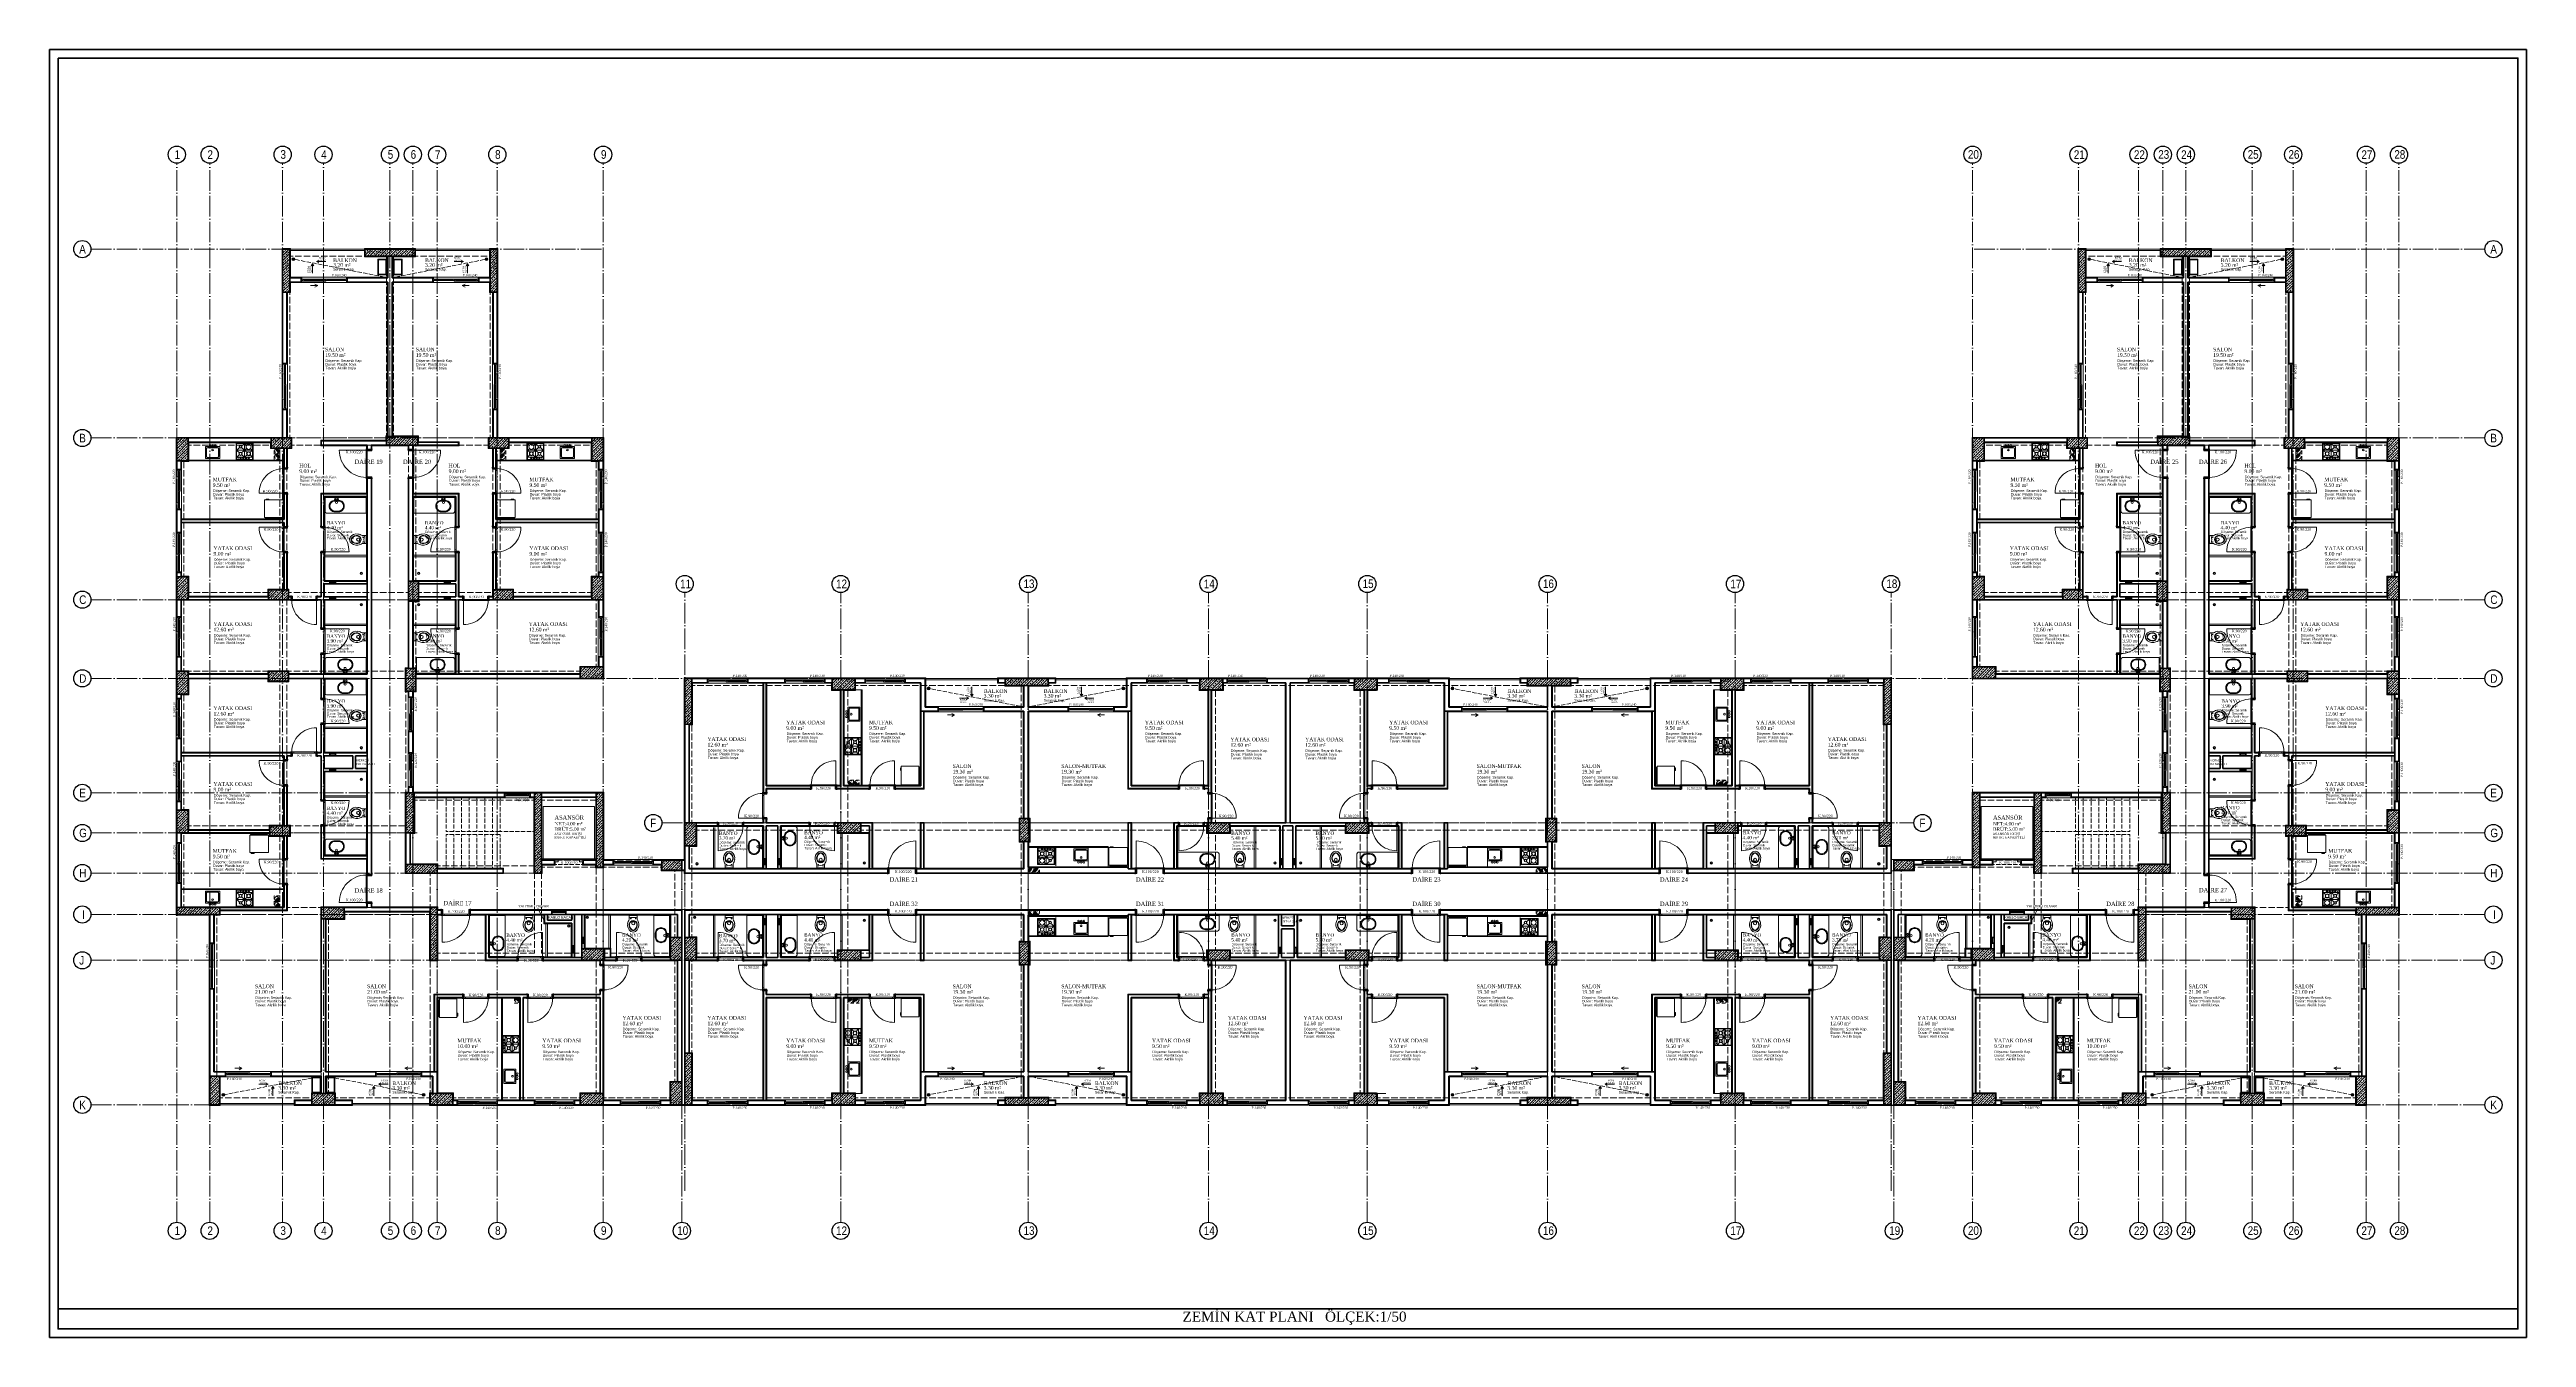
# Model space of a CAD drawing. Header units: millimetres. Extents: x 11587 to 81192, y -36083 to -25300.
# Drawn here: x 33827 to 42482, y -36083 to -31583 of the extents above; entities that cross this region are included whole.
import ezdxf

# ---------------------------------------------------------------- set-up
doc = ezdxf.new("R2010")
doc.units = ezdxf.units.MM
doc.linetypes.add('AKS', pattern=[30, 24, -3, 0, -3])
doc.linetypes.add('IZDUSUM1', pattern=[20, 7.5, -5, 7.5, 0])
for name, color, linetype, lineweight in [('rtm-aks balon', 20, 'Continuous', 25), ('rtm-aks balon yazı', 7, 'Continuous', 20), ('rtm-aks yeni', 7, 'AKS', 20), ('rtm-antet yazı-03', 233, 'Continuous', 30), ('rtm-antet-02', 140, 'Continuous', 40), ('rtm-cam', 141, 'Continuous', 9), ('rtm-duv tugla', 22, 'Continuous', 35), ('rtm-izdusum-üst ince', 8, 'IZDUSUM1', 5), ('rtm-kapı-ahsap', 35, 'Continuous', 13), ('rtm-merdiven izdusum', 254, 'IZDUSUM1', 15), ('rtm-mhl-yazı-adı', 150, 'Continuous', 30), ('rtm-mhl-yazı-m2', 7, 'Continuous', 20), ('rtm-mhl-yazı-malzeme', 253, 'Continuous', 13), ('rtm-pen-ahsap', 35, 'Continuous', 13), ('rtm-plan katmanı-05', 205, 'Continuous', 20), ('rtm-plan katmanı-07', 135, 'Continuous', 9), ('rtm-sembol ok', 7, 'Continuous', 20), ('rtm-sıva', 252, 'Continuous', 15), ('rtm-tarama-betonarme', 51, 'Continuous', 15), ('rtm-tas_betonarme', 50, 'Continuous', 40), ('rtm-tefris vitrifiye', 9, 'Continuous', 9)]:
    doc.layers.add(name, color=color, linetype=linetype, lineweight=lineweight)
doc.styles.add('A', font='times.ttf', dxfattribs={"height": 20})
doc.styles.add('AKSYAZI', font='ARIALN.TTF')
doc.styles.add('ARIAL', font='times.ttf')
doc.styles.get("Standard").update_dxf_attribs({"font": 'arial.ttf'})
doc.styles.add('VAZ-OLCU', font='times.ttf', dxfattribs={"height": 60})
pattern_1 = [(45, (12441.76, 20249.116), (-8.980256, 8.980256), []), (45, (12450.74, 20249.116), (-8.980256, 8.980256), [6.35, -3.175])]
pattern_2 = [(45, (482503.407, 30119.077), (-8.98025612, 8.98025612), []), (45, (482512.387, 30119.077), (-8.98025612, 8.98025612), [6.35, -3.175])]
pattern_3 = [(45, (12431.76, 20249.116), (-8.980256, 8.980256), []), (45, (12440.74, 20249.116), (-8.980256, 8.980256), [6.35, -3.175])]
pattern_4 = [(225, (35855.5832, -32975.134), (1.122532, -1.122532), [])]
pattern_5 = [(45, (10490.655, 20162.28), (-8.980256, 8.980256), []), (45, (10499.636, 20162.28), (-8.980256, 8.980256), [6.35, -3.175])]
pattern_6 = [(45, (17971.351, 20249.116), (-8.980256, 8.980256), []), (45, (17980.331, 20249.116), (-8.980256, 8.980256), [6.35, -3.175])]
pattern_7 = [(45, (488032.999, 30119.077), (-8.98025612, 8.98025612), []), (45, (488041.979, 30119.077), (-8.98025612, 8.98025612), [6.35, -3.175])]
pattern_8 = [(45, (17981.351, 20249.116), (-8.980256, 8.980256), []), (45, (17990.331, 20249.116), (-8.980256, 8.980256), [6.35, -3.175])]
pattern_9 = [(225, (41385.1749, -32975.134), (1.122532, -1.122532), [])]
pattern_10 = [(315, (36616.192, -33700.7417), (1.122532, 1.122532), [])]
pattern_11 = [(225, (38020.5832, -34440.134), (1.122532, -1.122532), [])]
pattern_12 = [(225, (38000.5832, -34440.134), (1.122532, -1.122532), [])]
pattern_13 = [(315, (36636.192, -33700.7417), (1.122532, 1.122532), [])]
pattern_14 = [(315, (36596.192, -33700.7417), (1.122532, 1.122532), [])]
pattern_15 = [(225, (35855.5832, -32995.134), (1.122532, -1.122532), [])]

# ---------------------------------------------------------------- blocks, each defined once
blk = doc.blocks.new('KİRİŞA')
at = {"layer": 'rtm-izdusum-üst ince', "ltscale": 1.5}
for points in [[(22224.4, -52529.2), (22486.9, -52529.2)], [(22661.9, -52529.2), (22924.4, -52529.2)], [(22224.4, -52554.2), (22486.9, -52554.2)], [(22561.9, -53184.2), (22561.9, -52554.2)], [(22586.9, -53184.2), (22586.9, -52554.2)], [(22661.9, -52554.2), (22924.4, -52554.2)], [(22199.4, -53189.2), (22199.4, -52679.2)], [(22224.4, -53189.2), (22224.4, -52679.2)], [(22924.4, -53189.2), (22924.4, -52679.2)], [(22949.4, -53189.2), (22949.4, -52679.2)], [(21869.4, -53189.2), (22159.4, -53189.2)], [(21869.4, -53214.2), (22159.4, -53214.2)], [(22189.4, -53719.2), (22189.4, -53224.2)], [(22214.4, -53719.2), (22214.4, -53224.2)], [(22229.4, -53189.2), (22561.9, -53189.2)], [(22229.4, -53214.2), (22561.9, -53214.2)], [(22639.4, -53689.2), (22639.4, -53214.2)], [(22664.4, -53689.2), (22664.4, -53214.2)], [(22671.9, -53189.2), (22919.4, -53189.2)], [(22671.9, -53214.2), (22919.4, -53214.2)], [(22934.4, -53719.2), (22934.4, -53224.2)], [(22959.4, -53719.2), (22959.4, -53224.2)], [(22989.4, -53189.2), (23279.4, -53189.2)], [(22989.4, -53214.2), (23279.4, -53214.2)], [(21829.4, -53674.2), (21829.4, -53269.2)], [(21854.4, -53674.2), (21854.4, -53269.2)], [(23294.4, -53674.2), (23294.4, -53269.2)], [(23319.4, -53674.2), (23319.4, -53269.2)], [(21869.4, -53729.2), (22149.4, -53729.2)], [(22219.4, -53729.2), (22639.4, -53729.2)], [(22674.4, -53729.2), (22934.4, -53729.2)], [(23004.4, -53729.2), (23279.4, -53729.2)], [(21829.4, -54004.2), (21829.4, -53754.2)], [(21854.4, -54004.2), (21854.4, -53754.2)], [(21869.4, -53754.2), (22149.4, -53754.2)], [(22189.4, -54004.2), (22189.4, -53754.2)], [(22214.4, -54004.2), (22214.4, -53754.2)], [(22219.4, -53754.2), (22639.4, -53754.2)], [(22639.4, -53994.2), (22639.4, -53759.2)], [(22664.4, -53994.2), (22664.4, -53759.2)], [(22674.4, -53754.2), (22934.4, -53754.2)], [(23004.4, -53754.2), (23279.4, -53754.2)], [(23294.4, -53989.2), (23294.4, -53754.2)], [(23319.4, -53989.2), (23319.4, -53754.2)], [(21869.4, -54004.2), (22149.4, -54004.2)], [(22219.4, -54004.2), (22629.4, -54004.2)], [(22664.4, -54004.2), (23239.4, -54004.2)], [(21829.4, -54489.2), (21829.4, -54084.2)], [(21854.4, -54489.2), (21854.4, -54084.2)], [(21869.4, -54029.2), (22149.4, -54029.2)], [(22189.4, -54544.2), (22189.4, -54039.2)], [(22214.4, -54544.2), (22214.4, -54039.2)], [(22219.4, -54029.2), (22629.4, -54029.2)], [(22629.4, -54429.2), (22629.4, -54074.2)], [(22654.4, -54429.2), (22654.4, -54074.2)], [(22664.4, -54029.2), (23239.4, -54029.2)], [(22659.4, -54429.2), (23079.4, -54429.2)], [(23104.4, -54429.2), (23294.4, -54429.2)], [(22659.4, -54454.2), (23079.4, -54454.2)], [(23104.4, -54454.2), (23294.4, -54454.2)], [(21829.4, -54829.2), (21829.4, -54569.2)], [(21854.4, -54829.2), (21854.4, -54569.2)], [(21869.4, -54544.2), (22154.4, -54544.2)], [(21869.4, -54569.2), (22154.4, -54569.2)], [(22189.4, -54829.2), (22189.4, -54579.2)], [(22214.4, -54829.2), (22214.4, -54579.2)], [(22224.4, -54544.2), (22629.4, -54544.2)], [(22224.4, -54569.2), (22629.4, -54569.2)], [(22629.4, -54679.2), (22629.4, -54569.2)], [(22654.4, -54679.2), (22654.4, -54569.2)], [(22739.4, -54684.2), (23079.4, -54684.2)], [(23104.4, -54664.2), (23294.4, -54664.2)], [(23104.4, -54689.2), (23294.4, -54689.2)], [(23294.4, -54974.2), (23294.4, -54689.2)], [(23319.4, -54664.2), (23524.4, -54664.2)], [(23319.4, -54689.2), (23524.4, -54689.2)], [(23319.4, -54974.2), (23319.4, -54689.2)], [(23569.4, -54934.2), (23569.4, -54699.2)], [(23594.4, -54934.2), (23594.4, -54699.2)], [(22714.4, -54829.2), (22714.4, -54709.2)], [(22739.4, -54709.2), (23079.4, -54709.2)], [(22739.4, -54829.2), (22739.4, -54709.2)], [(23079.4, -54989.2), (23079.4, -54709.2)], [(23104.4, -54989.2), (23104.4, -54709.2)], [(21944.4, -55419.2), (21944.4, -54854.2)], [(21969.4, -55419.2), (21969.4, -54854.2)], [(21979.4, -54829.2), (22189.4, -54829.2)], [(21979.4, -54854.2), (22334.4, -54854.2)], [(22214.4, -54829.2), (22334.4, -54829.2)], [(22334.4, -55479.2), (22334.4, -54869.2)], [(22359.4, -55479.2), (22359.4, -54869.2)], [(22414.4, -54829.2), (22714.4, -54829.2)], [(22414.4, -54854.2), (22714.4, -54854.2)], [(22714.4, -55479.2), (22714.4, -55014.2)], [(22739.4, -54989.2), (23079.4, -54989.2)], [(22739.4, -55479.2), (22739.4, -55014.2)], [(22739.4, -55014.2), (23244.4, -55014.2)], [(23104.4, -54989.2), (23244.4, -54989.2)], [(23294.4, -55479.2), (23294.4, -55014.2)], [(23319.4, -55479.2), (23319.4, -55014.2)], [(23324.4, -54989.2), (23554.4, -54989.2)], [(23324.4, -55014.2), (23554.4, -55014.2)], [(23569.4, -55439.2), (23569.4, -55014.2)], [(23594.4, -55439.2), (23594.4, -55014.2)], [(21979.4, -55494.2), (22301.9, -55494.2)], [(21979.4, -55519.2), (22301.9, -55519.2)], [(22381.9, -55494.2), (22714.4, -55494.2)], [(22381.9, -55519.2), (22714.4, -55519.2)], [(22794.4, -55494.2), (23239.4, -55494.2)], [(22794.4, -55519.2), (23239.4, -55519.2)], [(23319.4, -55494.2), (23554.4, -55494.2)], [(23319.4, -55519.2), (23554.4, -55519.2)]]:
    blk.add_lwpolyline(points, dxfattribs=at)
blk = doc.blocks.new('rty')
at = {"layer": 'rtm-kapı-ahsap'}
for p, q in [((-58244.9, -62700.3), (-58243.8, -62700.3)), ((-58244.9, -62703.4), (-58244.9, -62700.3)), ((-58243.8, -62703.4), (-58244.9, -62703.4)), ((-58243.8, -62700.3), (-58243.8, -62703.4)), ((-58243.8, -62707.4), (-58243.8, -62702.9)), ((-58229.8, -62702.9), (-58243.8, -62702.9)), ((-58232.8, -62707.4), (-58243.8, -62707.4)), ((-58232.8, -62705.9), (-58232.8, -62707.4)), ((-58229.8, -62705.9), (-58232.8, -62705.9)), ((-58232.6, -62706.4), (-58232.6, -62789.4)), ((-58232.6, -62706.4), (-58229.7, -62706.4)), ((-58228.8, -62712), (-58232.6, -62712)), ((-58229.8, -62700.4), (-58229.8, -62703.4)), ((-58228.8, -62700.4), (-58229.8, -62700.4)), ((-58229.8, -62702.9), (-58229.8, -62705.9)), ((-58229.8, -62703.4), (-58228.8, -62703.4)), ((-58229.8, -62704.9), (-58228.8, -62704.9)), ((-58229.7, -62706.4), (-58229.7, -62704.9)), ((-58228.8, -62703.4), (-58228.8, -62700.4)), ((-58228.8, -62790.9), (-58228.8, -62704.9)), ((-58144.8, -62704.9), (-58228.8, -62704.9)), ((-58243.8, -62792.3), (-58244.9, -62792.3)), ((-58244.9, -62792.3), (-58244.9, -62795.4)), ((-58244.9, -62795.4), (-58243.8, -62795.4)), ((-58243.8, -62788.4), (-58243.8, -62792.9)), ((-58232.8, -62788.4), (-58243.8, -62788.4)), ((-58243.8, -62795.4), (-58243.8, -62792.3)), ((-58229.8, -62792.9), (-58243.8, -62792.9)), ((-58232.8, -62789.9), (-58232.8, -62788.4)), ((-58229.8, -62789.9), (-58232.8, -62789.9)), ((-58228.8, -62783.7), (-58232.6, -62783.7)), ((-58232.6, -62789.4), (-58229.7, -62789.4)), ((-58229.8, -62792.9), (-58229.8, -62789.9)), ((-58229.8, -62790.9), (-58228.8, -62790.9)), ((-58229.8, -62795.4), (-58229.8, -62792.3)), ((-58229.8, -62792.3), (-58228.8, -62792.3)), ((-58228.8, -62795.4), (-58229.8, -62795.4)), ((-58229.7, -62789.4), (-58229.7, -62790.9)), ((-58228.8, -62792.3), (-58228.8, -62795.4))]:
    blk.add_line(p, q, dxfattribs=at)
at = {"layer": 'rtm-kapı-ahsap', "const_width": 0.392}
blk.add_lwpolyline([(-58229.2, -62703.9, 1), (-58229.2, -62704.5, 1)], format="xyb", close=True, dxfattribs=at)
at = {"layer": 'rtm-kapı-ahsap'}
blk.add_arc((-58229.1, -62706.6), 84.3, 270.20107, 1.14717, dxfattribs=at)
blk = doc.blocks.new('K-100')
at = {"layer": 'rtm-kapı-ahsap'}
for p, q in [((-34308.1, -13702.2), (-34307, -13702.2)), ((-34308.1, -13705.4), (-34308.1, -13702.2)), ((-34307, -13705.4), (-34308.1, -13705.4)), ((-34307, -13702.2), (-34307, -13705.4)), ((-34307, -13709.3), (-34307, -13704.8)), ((-34288, -13704.8), (-34307, -13704.8)), ((-34291, -13709.3), (-34307, -13709.3)), ((-34288, -13707.8), (-34291, -13707.8)), ((-34291, -13707.8), (-34291, -13709.3)), ((-34290.8, -13801.3), (-34290.8, -13708.3)), ((-34290.8, -13708.3), (-34287.9, -13708.3)), ((-34287, -13713.9), (-34290.8, -13713.9)), ((-34288, -13702.3), (-34288, -13705.4)), ((-34287, -13702.3), (-34288, -13702.3)), ((-34288, -13704.8), (-34288, -13707.8)), ((-34288, -13705.4), (-34287, -13705.4)), ((-34288, -13706.8), (-34287, -13706.8)), ((-34287.9, -13708.3), (-34287.9, -13706.8)), ((-34287, -13705.4), (-34287, -13702.3)), ((-34287, -13706.8), (-34287, -13802.8)), ((-34307, -13804.2), (-34308.1, -13804.2)), ((-34308.1, -13804.2), (-34308.1, -13807.3)), ((-34308.1, -13807.3), (-34307, -13807.3)), ((-34307, -13800.3), (-34307, -13804.8)), ((-34291, -13800.3), (-34307, -13800.3)), ((-34307, -13807.3), (-34307, -13804.2)), ((-34288, -13804.8), (-34307, -13804.8)), ((-34291, -13801.8), (-34291, -13800.3)), ((-34288, -13801.8), (-34291, -13801.8)), ((-34287, -13795.6), (-34290.8, -13795.6)), ((-34290.8, -13801.3), (-34287.9, -13801.3)), ((-34288, -13804.8), (-34288, -13801.8)), ((-34288, -13802.8), (-34287, -13802.8)), ((-34288, -13807.3), (-34288, -13804.2)), ((-34288, -13804.2), (-34287, -13804.2)), ((-34287, -13807.3), (-34288, -13807.3)), ((-34287.9, -13801.3), (-34287.9, -13802.8)), ((-34193, -13802.8), (-34287, -13802.8)), ((-34287, -13804.2), (-34287, -13807.3))]:
    blk.add_line(p, q, dxfattribs=at)
at = {"layer": 'rtm-kapı-ahsap', "const_width": 0.392}
blk.add_lwpolyline([(-34287.4, -13803.7, -1), (-34287.4, -13803.1, -1)], format="xyb", close=True, dxfattribs=at)
at = {"layer": 'rtm-kapı-ahsap'}
blk.add_arc((-34287.9, -13801.7), 94.9, 359.33316, 89.46052, dxfattribs=at)
blk = doc.blocks.new('ABLOKKİRİŞ2')
at = {"layer": 'rtm-izdusum-üst ince', "ltscale": 1.5}
for points in [[(25580.5, -53942.4), (26070.5, -53942.4)], [(25580.5, -53967.4), (26070.5, -53967.4)], [(26100.5, -54447.4), (26100.5, -53982.4)], [(26125.5, -54447.4), (26125.5, -53982.4)], [(26150.5, -53942.4), (26675.5, -53942.4)], [(26150.5, -53967.4), (26675.5, -53967.4)], [(26730.5, -54432.4), (26730.5, -53967.4)], [(26755.5, -54432.4), (26755.5, -53967.4)], [(26825.5, -53942.4), (27355.5, -53942.4)], [(26825.5, -53967.4), (27355.5, -53967.4)], [(27385.5, -54447.4), (27385.5, -53982.4)], [(27410.5, -54447.4), (27410.5, -53982.4)], [(27435.5, -53942.4), (27895.5, -53942.4)], [(27435.5, -53967.4), (27895.5, -53967.4)], [(27915.5, -54447.4), (27915.5, -53982.4)], [(27940.5, -54447.4), (27940.5, -53982.4)], [(27975.5, -53942.4), (28500.5, -53942.4)], [(27975.5, -53967.4), (28500.5, -53967.4)], [(28570.5, -54432.4), (28570.5, -53967.4)], [(28595.5, -54432.4), (28595.5, -53967.4)], [(28650.5, -53942.4), (29175.5, -53942.4)], [(28650.5, -53967.4), (29175.5, -53967.4)], [(29200.5, -54447.4), (29200.5, -53982.4)], [(29225.5, -54447.4), (29225.5, -53982.4)], [(29255.5, -53942.4), (29745.5, -53942.4)], [(29255.5, -53967.4), (29745.5, -53967.4)], [(25555.5, -54447.4), (25555.5, -54102.4)], [(25580.5, -54447.4), (25580.5, -54102.4)], [(29745.5, -54447.4), (29745.5, -54102.4)], [(29770.5, -54447.4), (29770.5, -54102.4)], [(25595.5, -54447.4), (26090.5, -54447.4)], [(25595.5, -54472.4), (26090.5, -54472.4)], [(26100.5, -54892.4), (26100.5, -54482.4)], [(26125.5, -54892.4), (26125.5, -54482.4)], [(26170.5, -54447.4), (26725.5, -54447.4)], [(26170.5, -54472.4), (26725.5, -54472.4)], [(26730.5, -54862.4), (26730.5, -54512.4)], [(26755.5, -54862.4), (26755.5, -54512.4)], [(26760.5, -54447.4), (27380.5, -54447.4)], [(26760.5, -54472.4), (27380.5, -54472.4)], [(27385.5, -54892.4), (27385.5, -54482.4)], [(27410.5, -54892.4), (27410.5, -54482.4)], [(27460.5, -54447.4), (27865.5, -54447.4)], [(27460.5, -54472.4), (27865.5, -54472.4)], [(27915.5, -54892.4), (27915.5, -54482.4)], [(27940.5, -54892.4), (27940.5, -54482.4)], [(27945.5, -54447.4), (28565.5, -54447.4)], [(27945.5, -54472.4), (28565.5, -54472.4)], [(28570.5, -54862.4), (28570.5, -54512.4)], [(28595.5, -54862.4), (28595.5, -54512.4)], [(28600.5, -54447.4), (29155.5, -54447.4)], [(28600.5, -54472.4), (29155.5, -54472.4)], [(29200.5, -54892.4), (29200.5, -54482.4)], [(29225.5, -54892.4), (29225.5, -54482.4)], [(29235.5, -54447.4), (29730.5, -54447.4)], [(29235.5, -54472.4), (29730.5, -54472.4)], [(25555.5, -54847.4), (25555.5, -54527.4)], [(25580.5, -54847.4), (25580.5, -54527.4)], [(29745.5, -54847.4), (29745.5, -54527.4)], [(29770.5, -54847.4), (29770.5, -54527.4)], [(25555.5, -55252.4), (25555.5, -54927.4)], [(25580.5, -55252.4), (25580.5, -54927.4)], [(25595.5, -54902.4), (26090.5, -54902.4)], [(25595.5, -54927.4), (26090.5, -54927.4)], [(26100.5, -55392.4), (26100.5, -54927.4)], [(26125.5, -55392.4), (26125.5, -54927.4)], [(26170.5, -54902.4), (26725.5, -54902.4)], [(26170.5, -54927.4), (26725.5, -54927.4)], [(26730.5, -55407.4), (26730.5, -54942.4)], [(26755.5, -55407.4), (26755.5, -54942.4)], [(26760.5, -54902.4), (27380.5, -54902.4)], [(26760.5, -54927.4), (27380.5, -54927.4)], [(27385.5, -55392.4), (27385.5, -54927.4)], [(27410.5, -55392.4), (27410.5, -54927.4)], [(27460.5, -54902.4), (27865.5, -54902.4)], [(27460.5, -54927.4), (27865.5, -54927.4)], [(27915.5, -55392.4), (27915.5, -54927.4)], [(27940.5, -55392.4), (27940.5, -54927.4)], [(27945.5, -54902.4), (28565.5, -54902.4)], [(27945.5, -54927.4), (28565.5, -54927.4)], [(28570.5, -55407.4), (28570.5, -54942.4)], [(28595.5, -55407.4), (28595.5, -54942.4)], [(28600.5, -54902.4), (29155.5, -54902.4)], [(28600.5, -54927.4), (29155.5, -54927.4)], [(29200.5, -55392.4), (29200.5, -54927.4)], [(29225.5, -55392.4), (29225.5, -54927.4)], [(29235.5, -54902.4), (29730.5, -54902.4)], [(29235.5, -54927.4), (29730.5, -54927.4)], [(29745.5, -55252.4), (29745.5, -54927.4)], [(29770.5, -55252.4), (29770.5, -54927.4)], [(25580.5, -55407.4), (26070.5, -55407.4)], [(25580.5, -55432.4), (26070.5, -55432.4)], [(26150.5, -55407.4), (26675.5, -55407.4)], [(26150.5, -55432.4), (26675.5, -55432.4)], [(26825.5, -55407.4), (27355.5, -55407.4)], [(26825.5, -55432.4), (27355.5, -55432.4)], [(27435.5, -55407.4), (27895.5, -55407.4)], [(27435.5, -55432.4), (27895.5, -55432.4)], [(27975.5, -55407.4), (28500.5, -55407.4)], [(27975.5, -55432.4), (28500.5, -55432.4)], [(28650.5, -55407.4), (29175.5, -55407.4)], [(28650.5, -55432.4), (29175.5, -55432.4)], [(29255.5, -55407.4), (29745.5, -55407.4)], [(29255.5, -55432.4), (29745.5, -55432.4)]]:
    blk.add_lwpolyline(points, dxfattribs=at)

msp = doc.modelspace()

# ---------------------------------------------------------------- hatches: boundary and pattern name
at = {"layer": 'rtm-izdusum-üst ince', "ltscale": 1.5}
h = msp.add_hatch(dxfattribs=at)
h.set_pattern_fill('ANSI31', color=256, scale=0.5, angle=180, style=0)
h.set_pattern_definition(pattern_4)
edge = h.paths.add_edge_path()
edge.add_arc((34621.19, -32985.13), 8, 312.762588, 492.762588)
edge.add_line((34615.76, -32979.26), (34626.62, -32991.01))
h = msp.add_hatch(dxfattribs=at)
h.set_pattern_fill('ANSI31', color=256, scale=0.5, angle=180, style=0)
h.set_pattern_definition(pattern_15)
edge = h.paths.add_edge_path()
edge.add_arc((34621.19, -33005.13), 8, 312.762588, 492.762588)
edge.add_line((34615.76, -32999.26), (34626.62, -33011.01))
h = msp.add_hatch(dxfattribs=at)
h.set_pattern_fill('ANSI31', color=256, scale=0.5, angle=180, style=0)
h.set_pattern_definition(pattern_4)
edge = h.paths.add_edge_path()
edge.add_arc((35411.19, -32985.13), 8, 47.237412, 227.237412, ccw=False)
edge.add_line((35416.62, -32979.26), (35405.76, -32991.01))
h = msp.add_hatch(dxfattribs=at)
h.set_pattern_fill('ANSI31', color=256, scale=0.5, angle=180, style=0)
h.set_pattern_definition(pattern_15)
edge = h.paths.add_edge_path()
edge.add_arc((35411.19, -33005.13), 8, 47.237412, 227.237412, ccw=False)
edge.add_line((35416.62, -32999.26), (35405.76, -33011.01))
h = msp.add_hatch(dxfattribs=at)
h.set_pattern_fill('ANSI31', color=256, scale=0.5, angle=180, style=0)
h.set_pattern_definition(pattern_9)
edge = h.paths.add_edge_path()
edge.add_arc((40896.19, -32985.13), 8, 312.762588, 492.762588)
edge.add_line((40890.76, -32979.26), (40901.62, -32991.01))
h = msp.add_hatch(dxfattribs=at)
h.set_pattern_fill('ANSI31', color=256, scale=0.5, angle=180, style=0)
h.set_pattern_definition([(225, (41385.1749, -32995.134), (1.122532, -1.122532), [])])
edge = h.paths.add_edge_path()
edge.add_arc((40896.19, -33005.13), 8, 312.762588, 492.762588)
edge.add_line((40890.76, -32999.26), (40901.62, -33011.01))
h = msp.add_hatch(dxfattribs=at)
h.set_pattern_fill('ANSI31', color=256, scale=0.5, angle=180, style=0)
h.set_pattern_definition(pattern_9)
edge = h.paths.add_edge_path()
edge.add_arc((41686.19, -32985.13), 8, 47.237412, 227.237412, ccw=False)
edge.add_line((41691.62, -32979.26), (41680.76, -32991.01))
h = msp.add_hatch(dxfattribs=at)
h.set_pattern_fill('ANSI31', color=256, scale=0.5, angle=180, style=0)
h.set_pattern_definition([(225, (41385.1749, -32995.134), (1.122532, -1.122532), [])])
edge = h.paths.add_edge_path()
edge.add_arc((41686.19, -33005.13), 8, 47.237412, 227.237412, ccw=False)
edge.add_line((41691.62, -32999.26), (41680.76, -33011.01))
h = msp.add_hatch(dxfattribs=at)
h.set_pattern_fill('ANSI31', color=256, scale=0.5, angle=270, style=0)
h.set_pattern_definition(pattern_10)
edge = h.paths.add_edge_path()
edge.add_arc((36626.19, -34145.13), 8, 137.237412, 317.237412, ccw=False)
edge.add_line((36620.32, -34139.7), (36632.07, -34150.57))
h = msp.add_hatch(dxfattribs=at)
h.set_pattern_fill('ANSI31', color=256, scale=0.5, angle=270, style=0)
h.set_pattern_definition(pattern_13)
edge = h.paths.add_edge_path()
edge.add_arc((36646.19, -34145.13), 8, 137.237412, 317.237412, ccw=False)
edge.add_line((36640.32, -34139.7), (36652.07, -34150.57))
h = msp.add_hatch(dxfattribs=at)
h.set_pattern_fill('ANSI31', color=256, scale=0.5, angle=270, style=0)
h.set_pattern_definition(pattern_14)
edge = h.paths.add_edge_path()
edge.add_arc((39661.19, -34145.13), 8, 222.762588, 402.762588)
edge.add_line((39667.06, -34139.7), (39655.32, -34150.57))
h = msp.add_hatch(dxfattribs=at)
h.set_pattern_fill('ANSI31', color=256, scale=0.5, angle=270, style=0)
h.set_pattern_definition(pattern_10)
edge = h.paths.add_edge_path()
edge.add_arc((39681.19, -34145.13), 8, 222.762588, 402.762588)
edge.add_line((39687.06, -34139.7), (39675.32, -34150.57))
h = msp.add_hatch(dxfattribs=at)
h.set_pattern_fill('ANSI31', color=256, scale=0.5, angle=180, style=0)
h.set_pattern_definition(pattern_11)
edge = h.paths.add_edge_path()
edge.add_arc((37256.19, -34450.13), 8, 47.237412, 227.237412, ccw=False)
edge.add_line((37261.62, -34444.26), (37250.76, -34456.01))
h = msp.add_hatch(dxfattribs=at)
h.set_pattern_fill('ANSI31', color=256, scale=0.5, angle=180, style=0)
h.set_pattern_definition(pattern_12)
edge = h.paths.add_edge_path()
edge.add_arc((37276.19, -34450.13), 8, 47.237412, 227.237412, ccw=False)
edge.add_line((37281.62, -34444.26), (37270.76, -34456.01))
h = msp.add_hatch(dxfattribs=at)
h.set_pattern_fill('ANSI31', color=256, scale=0.5, angle=180, style=0)
h.set_pattern_definition(pattern_12)
edge = h.paths.add_edge_path()
edge.add_arc((39031.19, -34450.13), 8, 312.762588, 492.762588)
edge.add_line((39025.76, -34444.26), (39036.62, -34456.01))
h = msp.add_hatch(dxfattribs=at)
h.set_pattern_fill('ANSI31', color=256, scale=0.5, angle=180, style=0)
h.set_pattern_definition(pattern_11)
edge = h.paths.add_edge_path()
edge.add_arc((39051.19, -34450.13), 8, 312.762588, 492.762588)
edge.add_line((39045.76, -34444.26), (39056.62, -34456.01))
h = msp.add_hatch(dxfattribs=at)
h.set_pattern_fill('ANSI31', color=256, scale=0.5, angle=180, style=0)
h.set_pattern_definition([(225, (35855.5832, -32965.134), (1.122532, -1.122532), [])])
edge = h.paths.add_edge_path()
edge.add_arc((34621.19, -34550.13), 8, -132.762588, 47.237412, ccw=False)
edge.add_line((34615.76, -34556.01), (34626.62, -34544.26))
h = msp.add_hatch(dxfattribs=at)
h.set_pattern_fill('ANSI31', color=256, scale=0.5, angle=180, style=0)
h.set_pattern_definition([(225, (35855.5832, -32985.134), (1.122532, -1.122532), [])])
edge = h.paths.add_edge_path()
edge.add_arc((34621.19, -34570.13), 8, -132.762588, 47.237412, ccw=False)
edge.add_line((34615.76, -34576.01), (34626.62, -34564.26))
h = msp.add_hatch(dxfattribs=at)
h.set_pattern_fill('ANSI31', color=256, scale=0.5, angle=180, style=0)
h.set_pattern_definition(pattern_11)
edge = h.paths.add_edge_path()
edge.add_arc((37256.19, -34600.13), 8, 132.762588, 312.762588)
edge.add_line((37261.62, -34606.01), (37250.76, -34594.26))
h = msp.add_hatch(dxfattribs=at)
h.set_pattern_fill('ANSI31', color=256, scale=0.5, angle=180, style=0)
h.set_pattern_definition(pattern_12)
edge = h.paths.add_edge_path()
edge.add_arc((37276.19, -34600.13), 8, 132.762588, 312.762588)
edge.add_line((37281.62, -34606.01), (37270.76, -34594.26))
h = msp.add_hatch(dxfattribs=at)
h.set_pattern_fill('ANSI31', color=256, scale=0.5, angle=180, style=0)
h.set_pattern_definition(pattern_12)
edge = h.paths.add_edge_path()
edge.add_arc((39031.19, -34600.13), 8, -132.762588, 47.237412, ccw=False)
edge.add_line((39025.76, -34606.01), (39036.62, -34594.26))
h = msp.add_hatch(dxfattribs=at)
h.set_pattern_fill('ANSI31', color=256, scale=0.5, angle=180, style=0)
h.set_pattern_definition(pattern_11)
edge = h.paths.add_edge_path()
edge.add_arc((39051.19, -34600.13), 8, -132.762588, 47.237412, ccw=False)
edge.add_line((39045.76, -34606.01), (39056.62, -34594.26))
h = msp.add_hatch(dxfattribs=at)
h.set_pattern_fill('ANSI31', color=256, scale=0.5, angle=180, style=0)
h.set_pattern_definition([(225, (41385.1749, -32965.134), (1.122532, -1.122532), [])])
edge = h.paths.add_edge_path()
edge.add_arc((41686.19, -34550.13), 8, 492.762588, 672.762588)
edge.add_line((41691.62, -34556.01), (41680.76, -34544.26))
h = msp.add_hatch(dxfattribs=at)
h.set_pattern_fill('ANSI31', color=256, scale=0.5, angle=180, style=0)
h.set_pattern_definition([(225, (41385.1749, -32985.134), (1.122532, -1.122532), [])])
edge = h.paths.add_edge_path()
edge.add_arc((41686.19, -34570.13), 8, 492.762588, 672.762588)
edge.add_line((41691.62, -34576.01), (41680.76, -34564.26))
h = msp.add_hatch(dxfattribs=at)
h.set_pattern_fill('ANSI31', color=256, scale=0.5, angle=90, style=0)
h.set_pattern_definition([(135, (35661.6887, -35349.5252), (-1.122532, -1.122532), [])])
edge = h.paths.add_edge_path()
edge.add_arc((35461.19, -34905.13), 8, -42.762588, 137.237412, ccw=False)
edge.add_line((35467.06, -34910.57), (35455.32, -34899.7))
h = msp.add_hatch(dxfattribs=at)
h.set_pattern_fill('ANSI31', color=256, scale=0.5, angle=270, style=0)
h.set_pattern_definition(pattern_10)
edge = h.paths.add_edge_path()
edge.add_arc((36626.19, -34905.13), 8, 42.762588, 222.762588)
edge.add_line((36620.32, -34910.57), (36632.07, -34899.7))
h = msp.add_hatch(dxfattribs=at)
h.set_pattern_fill('ANSI31', color=256, scale=0.5, angle=270, style=0)
h.set_pattern_definition(pattern_13)
edge = h.paths.add_edge_path()
edge.add_arc((36646.19, -34905.13), 8, 42.762588, 222.762588)
edge.add_line((36640.32, -34910.57), (36652.07, -34899.7))
h = msp.add_hatch(dxfattribs=at)
h.set_pattern_fill('ANSI31', color=256, scale=0.5, angle=270, style=0)
h.set_pattern_definition(pattern_14)
edge = h.paths.add_edge_path()
edge.add_arc((39661.19, -34905.13), 8, -42.762588, 137.237412, ccw=False)
edge.add_line((39667.06, -34910.57), (39655.32, -34899.7))
h = msp.add_hatch(dxfattribs=at)
h.set_pattern_fill('ANSI31', color=256, scale=0.5, angle=270, style=0)
h.set_pattern_definition(pattern_10)
edge = h.paths.add_edge_path()
edge.add_arc((39681.19, -34905.13), 8, -42.762588, 137.237412, ccw=False)
edge.add_line((39687.06, -34910.57), (39675.32, -34899.7))
h = msp.add_hatch(dxfattribs=at)
h.set_pattern_fill('ANSI31', color=256, scale=0.5, angle=90, style=0)
h.set_pattern_definition([(135, (41191.2804, -35349.5252), (-1.122532, -1.122532), [])])
edge = h.paths.add_edge_path()
edge.add_arc((40846.19, -34905.13), 8, 402.762588, 582.762588)
edge.add_line((40840.32, -34910.57), (40852.07, -34899.7))
at = {"layer": 'rtm-tarama-betonarme'}
h = msp.add_hatch(dxfattribs=at)
h.set_pattern_fill('ANSI33', color=256, scale=2, style=0)
h.set_pattern_definition(pattern_1)
h.paths.add_polyline_path([(34641.19, -32430.13), (34641.19, -32280.13), (34666.19, -32280.13), (34666.19, -32430.13)])
h = msp.add_hatch(dxfattribs=at)
h.set_pattern_fill('ANSI33', color=256, scale=2, style=0)
h.set_pattern_definition(pattern_1)
h.paths.add_polyline_path([(34928.69, -32280.13), (35103.69, -32280.13), (35103.69, -32305.13), (34928.69, -32305.13)])
h = msp.add_hatch(dxfattribs=at)
h.set_pattern_fill('ANSI33', color=256, scale=2, style=0)
h.set_pattern_definition(pattern_1)
h.paths.add_polyline_path([(35366.19, -32430.13), (35366.19, -32280.13), (35391.19, -32280.13), (35391.19, -32430.13)])
h = msp.add_hatch(dxfattribs=at)
h.set_pattern_fill('ANSI33', color=256, scale=2, style=0)
h.set_pattern_definition(pattern_6)
h.paths.add_polyline_path([(40941.19, -32430.13), (40941.19, -32280.13), (40916.19, -32280.13), (40916.19, -32430.13)])
h = msp.add_hatch(dxfattribs=at)
h.set_pattern_fill('ANSI33', color=256, scale=2, style=0)
h.set_pattern_definition(pattern_6)
h.paths.add_polyline_path([(41378.69, -32280.13), (41203.69, -32280.13), (41203.69, -32305.13), (41378.69, -32305.13)])
h = msp.add_hatch(dxfattribs=at)
h.set_pattern_fill('ANSI33', color=256, scale=2, style=0)
h.set_pattern_definition(pattern_6)
h.paths.add_polyline_path([(41666.19, -32430.13), (41666.19, -32280.13), (41641.19, -32280.13), (41641.19, -32430.13)])
h = msp.add_hatch(dxfattribs=at)
h.set_pattern_fill('ANSI33', color=256, scale=2, style=0)
h.set_pattern_definition(pattern_1)
h.paths.add_polyline_path([(34271.19, -32940.13), (34311.19, -32940.13), (34311.19, -33020.13), (34271.19, -33020.13)])
h = msp.add_hatch(dxfattribs=at)
h.set_pattern_fill('ANSI33', color=256, scale=2, style=0)
h.set_pattern_definition(pattern_1)
h.paths.add_polyline_path([(34671.19, -32940.13), (34671.19, -32975.13), (34601.19, -32975.13), (34601.19, -32940.13)])
h = msp.add_hatch(dxfattribs=at)
h.set_pattern_fill('ANSI33', color=256, scale=2, style=0)
h.set_pattern_definition(pattern_2)
h.paths.add_polyline_path([(35113.69, -32935.13), (35113.69, -32965.13), (35003.69, -32965.13), (35003.69, -32935.13)])
h = msp.add_hatch(dxfattribs=at)
h.set_pattern_fill('ANSI33', color=256, scale=2, style=0)
h.set_pattern_definition(pattern_2)
h.paths.add_polyline_path([(35431.19, -32940.13), (35431.19, -32975.13), (35361.19, -32975.13), (35361.19, -32940.13)])
h = msp.add_hatch(dxfattribs=at)
h.set_pattern_fill('ANSI33', color=256, scale=2, style=0)
h.set_pattern_definition(pattern_2)
h.paths.add_polyline_path([(35761.19, -33020.13), (35721.19, -33020.13), (35721.19, -32940.13), (35761.19, -32940.13)])
h = msp.add_hatch(dxfattribs=at)
h.set_pattern_fill('ANSI33', color=256, scale=2, style=0)
h.set_pattern_definition(pattern_7)
h.paths.add_polyline_path([(40546.19, -33020.13), (40586.19, -33020.13), (40586.19, -32940.13), (40546.19, -32940.13)])
h = msp.add_hatch(dxfattribs=at)
h.set_pattern_fill('ANSI33', color=256, scale=2, style=0)
h.set_pattern_definition(pattern_7)
h.paths.add_polyline_path([(40876.19, -32940.13), (40876.19, -32975.13), (40946.19, -32975.13), (40946.19, -32940.13)])
h = msp.add_hatch(dxfattribs=at)
h.set_pattern_fill('ANSI33', color=256, scale=2, style=0)
h.set_pattern_definition(pattern_7)
h.paths.add_polyline_path([(41193.69, -32935.13), (41193.69, -32965.13), (41303.69, -32965.13), (41303.69, -32935.13)])
h = msp.add_hatch(dxfattribs=at)
h.set_pattern_fill('ANSI33', color=256, scale=2, style=0)
h.set_pattern_definition(pattern_6)
h.paths.add_polyline_path([(41636.19, -32940.13), (41636.19, -32975.13), (41706.19, -32975.13), (41706.19, -32940.13)])
h = msp.add_hatch(dxfattribs=at)
h.set_pattern_fill('ANSI33', color=256, scale=2, style=0)
h.set_pattern_definition(pattern_6)
h.paths.add_polyline_path([(42036.19, -32940.13), (41996.19, -32940.13), (41996.19, -33020.13), (42036.19, -33020.13)])
h = msp.add_hatch(dxfattribs=at)
h.set_pattern_fill('ANSI33', color=256, scale=2, style=0)
h.set_pattern_definition(pattern_1)
h.paths.add_polyline_path([(34271.19, -33425.13), (34311.19, -33425.13), (34311.19, -33505.13), (34271.19, -33505.13)])
h = msp.add_hatch(dxfattribs=at)
h.set_pattern_fill('ANSI33', color=256, scale=2, style=0)
h.set_pattern_definition(pattern_1)
h.paths.add_polyline_path([(34591.19, -33505.13), (34591.19, -33470.13), (34661.19, -33470.13), (34661.19, -33505.13)])
h = msp.add_hatch(dxfattribs=at)
h.set_pattern_fill('ANSI33', color=256, scale=2, style=0)
h.set_pattern_definition(pattern_1)
h.paths.add_polyline_path([(35116.19, -33510.13), (35081.19, -33510.13), (35081.19, -33440.13), (35116.19, -33440.13)])
h = msp.add_hatch(dxfattribs=at)
h.set_pattern_fill('ANSI33', color=256, scale=2, style=0)
h.set_pattern_definition(pattern_1)
h.paths.add_polyline_path([(35376.19, -33505.13), (35376.19, -33470.13), (35446.19, -33470.13), (35446.19, -33505.13)])
h = msp.add_hatch(dxfattribs=at)
h.set_pattern_fill('ANSI33', color=256, scale=2, style=0)
h.set_pattern_definition(pattern_1)
h.paths.add_polyline_path([(35761.19, -33505.13), (35721.19, -33505.13), (35721.19, -33425.13), (35761.19, -33425.13)])
h = msp.add_hatch(dxfattribs=at)
h.set_pattern_fill('ANSI33', color=256, scale=2, style=0)
h.set_pattern_definition(pattern_6)
h.paths.add_polyline_path([(40546.19, -33505.13), (40586.19, -33505.13), (40586.19, -33425.13), (40546.19, -33425.13)])
h = msp.add_hatch(dxfattribs=at)
h.set_pattern_fill('ANSI33', color=256, scale=2, style=0)
h.set_pattern_definition(pattern_6)
h.paths.add_polyline_path([(40931.19, -33505.13), (40931.19, -33470.13), (40861.19, -33470.13), (40861.19, -33505.13)])
h = msp.add_hatch(dxfattribs=at)
h.set_pattern_fill('ANSI33', color=256, scale=2, style=0)
h.set_pattern_definition(pattern_6)
h.paths.add_polyline_path([(41191.19, -33510.13), (41226.19, -33510.13), (41226.19, -33440.13), (41191.19, -33440.13)])
h = msp.add_hatch(dxfattribs=at)
h.set_pattern_fill('ANSI33', color=256, scale=2, style=0)
h.set_pattern_definition(pattern_6)
h.paths.add_polyline_path([(41716.19, -33505.13), (41716.19, -33470.13), (41646.19, -33470.13), (41646.19, -33505.13)])
h = msp.add_hatch(dxfattribs=at)
h.set_pattern_fill('ANSI33', color=256, scale=2, style=0)
h.set_pattern_definition(pattern_6)
h.paths.add_polyline_path([(42036.19, -33425.13), (41996.19, -33425.13), (41996.19, -33505.13), (42036.19, -33505.13)])
h = msp.add_hatch(dxfattribs=at)
h.set_pattern_fill('ANSI33', color=256, scale=2, style=0)
h.set_pattern_definition(pattern_3)
h.paths.add_polyline_path([(35071.19, -33825.13), (35071.19, -33745.13), (35106.19, -33745.13), (35106.19, -33825.13)])
h = msp.add_hatch(dxfattribs=at)
h.set_pattern_fill('ANSI33', color=256, scale=2, style=0)
h.set_pattern_definition(pattern_1)
h.paths.add_polyline_path([(35761.19, -33780.13), (35681.19, -33780.13), (35681.19, -33740.13), (35761.19, -33740.13)])
h = msp.add_hatch(dxfattribs=at)
h.set_pattern_fill('ANSI33', color=256, scale=2, style=0)
h.set_pattern_definition(pattern_6)
h.paths.add_polyline_path([(40546.19, -33780.13), (40626.19, -33780.13), (40626.19, -33740.13), (40546.19, -33740.13)])
h = msp.add_hatch(dxfattribs=at)
h.set_pattern_fill('ANSI33', color=256, scale=2, style=0)
h.set_pattern_definition(pattern_8)
h.paths.add_polyline_path([(41236.19, -33825.13), (41236.19, -33745.13), (41201.19, -33745.13), (41201.19, -33825.13)])
h = msp.add_hatch(dxfattribs=at)
h.set_pattern_fill('ANSI33', color=256, scale=2, style=0)
h.set_pattern_definition(pattern_1)
h.paths.add_polyline_path([(34271.19, -33755.13), (34311.19, -33755.13), (34311.19, -33835.13), (34271.19, -33835.13)])
h = msp.add_hatch(dxfattribs=at)
h.set_pattern_fill('ANSI33', color=256, scale=2, style=0)
h.set_pattern_definition(pattern_1)
h.paths.add_polyline_path([(34591.19, -33790.13), (34591.19, -33755.13), (34661.19, -33755.13), (34661.19, -33790.13)])
h = msp.add_hatch(dxfattribs=at)
h.set_pattern_fill('ANSI33', color=256, scale=2, style=0)
h.set_pattern_definition(pattern_5)
h.paths.add_polyline_path([(36046.19, -33940.13), (36046.19, -33780.13), (36071.19, -33780.13), (36071.19, -33940.13)])
h = msp.add_hatch(dxfattribs=at)
h.set_pattern_fill('ANSI33', color=256, scale=2, style=0)
h.set_pattern_definition(pattern_5)
h.paths.add_polyline_path([(36641.19, -33780.13), (36641.19, -33820.13), (36561.19, -33820.13), (36561.19, -33780.13)])
h = msp.add_hatch(dxfattribs=at)
h.set_pattern_fill('ANSI33', color=256, scale=2, style=0)
h.set_pattern_definition(pattern_5)
h.paths.add_polyline_path([(37166.19, -33780.13), (37316.19, -33780.13), (37316.19, -33805.13), (37166.19, -33805.13)])
h = msp.add_hatch(dxfattribs=at)
h.set_pattern_fill('ANSI33', color=256, scale=2, style=0)
h.set_pattern_definition(pattern_5)
h.paths.add_polyline_path([(37926.19, -33780.13), (37926.19, -33820.13), (37846.19, -33820.13), (37846.19, -33780.13)])
h = msp.add_hatch(dxfattribs=at)
h.set_pattern_fill('ANSI33', color=256, scale=2, style=0)
h.set_pattern_definition(pattern_5)
h.paths.add_polyline_path([(38466.19, -33780.13), (38466.19, -33820.13), (38386.19, -33820.13), (38386.19, -33780.13)])
h = msp.add_hatch(dxfattribs=at)
h.set_pattern_fill('ANSI33', color=256, scale=2, style=0)
h.set_pattern_definition(pattern_5)
h.paths.add_polyline_path([(38991.19, -33780.13), (39141.19, -33780.13), (39141.19, -33805.13), (38991.19, -33805.13)])
h = msp.add_hatch(dxfattribs=at)
h.set_pattern_fill('ANSI33', color=256, scale=2, style=0)
h.set_pattern_definition(pattern_5)
h.paths.add_polyline_path([(39746.19, -33780.13), (39746.19, -33820.13), (39666.19, -33820.13), (39666.19, -33780.13)])
h = msp.add_hatch(dxfattribs=at)
h.set_pattern_fill('ANSI33', color=256, scale=2, style=0)
h.set_pattern_definition(pattern_5)
h.paths.add_polyline_path([(40236.19, -33940.13), (40236.19, -33780.13), (40261.19, -33780.13), (40261.19, -33940.13)])
h = msp.add_hatch(dxfattribs=at)
h.set_pattern_fill('ANSI33', color=256, scale=2, style=0)
h.set_pattern_definition(pattern_6)
h.paths.add_polyline_path([(41716.19, -33790.13), (41716.19, -33755.13), (41646.19, -33755.13), (41646.19, -33790.13)])
h = msp.add_hatch(dxfattribs=at)
h.set_pattern_fill('ANSI33', color=256, scale=2, style=0)
h.set_pattern_definition(pattern_6)
h.paths.add_polyline_path([(42036.19, -33755.13), (41996.19, -33755.13), (41996.19, -33835.13), (42036.19, -33835.13)])
h = msp.add_hatch(dxfattribs=at)
h.set_pattern_fill('ANSI33', color=256, scale=2, style=0)
h.set_pattern_definition(pattern_3)
h.paths.add_polyline_path([(35071.19, -34180.13), (35101.19, -34180.13), (35101.19, -34320.13), (35071.19, -34320.13)])
h = msp.add_hatch(dxfattribs=at)
h.set_pattern_fill('ANSI33', color=256, scale=2, style=0)
h.set_pattern_definition(pattern_1)
h.paths.add_polyline_path([(35521.19, -34460.13), (35521.19, -34180.13), (35546.19, -34180.13), (35546.19, -34460.13)])
h = msp.add_hatch(dxfattribs=at)
h.set_pattern_fill('ANSI33', color=256, scale=2, style=0)
h.set_pattern_definition(pattern_1)
h.paths.add_polyline_path([(35736.19, -34440.13), (35736.19, -34180.13), (35761.19, -34180.13), (35761.19, -34440.13)])
h = msp.add_hatch(dxfattribs=at)
h.set_pattern_fill('ANSI33', color=256, scale=2, style=0)
h.set_pattern_definition(pattern_6)
h.paths.add_polyline_path([(40571.19, -34440.13), (40571.19, -34180.13), (40546.19, -34180.13), (40546.19, -34440.13)])
h = msp.add_hatch(dxfattribs=at)
h.set_pattern_fill('ANSI33', color=256, scale=2, style=0)
h.set_pattern_definition(pattern_6)
h.paths.add_polyline_path([(40786.19, -34460.13), (40786.19, -34180.13), (40761.19, -34180.13), (40761.19, -34460.13)])
h = msp.add_hatch(dxfattribs=at)
h.set_pattern_fill('ANSI33', color=256, scale=2, style=0)
h.set_pattern_definition(pattern_8)
h.paths.add_polyline_path([(41236.19, -34180.13), (41206.19, -34180.13), (41206.19, -34320.13), (41236.19, -34320.13)])
h = msp.add_hatch(dxfattribs=at)
h.set_pattern_fill('ANSI33', color=256, scale=2, style=0)
h.set_pattern_definition(pattern_1)
h.paths.add_polyline_path([(34271.19, -34240.13), (34311.19, -34240.13), (34311.19, -34320.13), (34271.19, -34320.13)])
h = msp.add_hatch(dxfattribs=at)
h.set_pattern_fill('ANSI33', color=256, scale=2, style=0)
h.set_pattern_definition(pattern_5)
h.paths.add_polyline_path([(37251.19, -34270.13), (37251.19, -34350.13), (37216.19, -34350.13), (37216.19, -34270.13)])
h = msp.add_hatch(dxfattribs=at)
h.set_pattern_fill('ANSI33', color=256, scale=2, style=0)
h.set_pattern_definition(pattern_5)
h.paths.add_polyline_path([(39091.19, -34270.13), (39091.19, -34350.13), (39056.19, -34350.13), (39056.19, -34270.13)])
h = msp.add_hatch(dxfattribs=at)
h.set_pattern_fill('ANSI33', color=256, scale=2, style=0)
h.set_pattern_definition(pattern_6)
h.paths.add_polyline_path([(42036.19, -34240.13), (41996.19, -34240.13), (41996.19, -34320.13), (42036.19, -34320.13)])
h = msp.add_hatch(dxfattribs=at)
h.set_pattern_fill('ANSI33', color=256, scale=2, style=0)
h.set_pattern_definition(pattern_1)
h.paths.add_polyline_path([(34596.19, -34330.13), (34596.19, -34295.13), (34666.19, -34295.13), (34666.19, -34330.13)])
h = msp.add_hatch(dxfattribs=at)
h.set_pattern_fill('ANSI33', color=256, scale=2, style=0)
h.set_pattern_definition(pattern_5)
h.paths.add_polyline_path([(36046.19, -34285.13), (36086.19, -34285.13), (36086.19, -34365.13), (36046.19, -34365.13)])
h = msp.add_hatch(dxfattribs=at)
h.set_pattern_fill('ANSI33', color=256, scale=2, style=0)
h.set_pattern_definition(pattern_5)
h.paths.add_polyline_path([(36661.19, -34285.13), (36661.19, -34320.13), (36581.19, -34320.13), (36581.19, -34285.13)])
h = msp.add_hatch(dxfattribs=at)
h.set_pattern_fill('ANSI33', color=256, scale=2, style=0)
h.set_pattern_definition(pattern_5)
h.paths.add_polyline_path([(37871.19, -34285.13), (37951.19, -34285.13), (37951.19, -34320.13), (37871.19, -34320.13)])
h = msp.add_hatch(dxfattribs=at)
h.set_pattern_fill('ANSI33', color=256, scale=2, style=0)
h.set_pattern_definition(pattern_5)
h.paths.add_polyline_path([(38436.19, -34320.13), (38356.19, -34320.13), (38356.19, -34285.13), (38436.19, -34285.13)])
h = msp.add_hatch(dxfattribs=at)
h.set_pattern_fill('ANSI33', color=256, scale=2, style=0)
h.set_pattern_definition(pattern_5)
h.paths.add_polyline_path([(39726.19, -34320.13), (39646.19, -34320.13), (39646.19, -34285.13), (39726.19, -34285.13)])
h = msp.add_hatch(dxfattribs=at)
h.set_pattern_fill('ANSI33', color=256, scale=2, style=0)
h.set_pattern_definition(pattern_5)
h.paths.add_polyline_path([(40261.19, -34285.13), (40261.19, -34365.13), (40221.19, -34365.13), (40221.19, -34285.13)])
h = msp.add_hatch(dxfattribs=at)
h.set_pattern_fill('ANSI33', color=256, scale=2, style=0)
h.set_pattern_definition(pattern_6)
h.paths.add_polyline_path([(41711.19, -34330.13), (41711.19, -34295.13), (41641.19, -34295.13), (41641.19, -34330.13)])
h = msp.add_hatch(dxfattribs=at)
h.set_pattern_fill('ANSI33', color=256, scale=2, style=0)
h.set_pattern_definition(pattern_1)
h.paths.add_polyline_path([(35071.19, -34460.13), (35071.19, -34430.13), (35181.19, -34430.13), (35181.19, -34460.13)])
h = msp.add_hatch(dxfattribs=at)
h.set_pattern_fill('ANSI33', color=256, scale=2, style=0)
h.set_pattern_definition(pattern_1)
h.paths.add_polyline_path([(35966.19, -34450.13), (35966.19, -34415.13), (36036.19, -34415.13), (36036.19, -34450.13)])
h = msp.add_hatch(dxfattribs=at)
h.set_pattern_fill('ANSI33', color=256, scale=2, style=0)
h.set_pattern_definition(pattern_6)
h.paths.add_polyline_path([(40341.19, -34450.13), (40341.19, -34415.13), (40271.19, -34415.13), (40271.19, -34450.13)])
h = msp.add_hatch(dxfattribs=at)
h.set_pattern_fill('ANSI33', color=256, scale=2, style=0)
h.set_pattern_definition(pattern_6)
h.paths.add_polyline_path([(41236.19, -34460.13), (41236.19, -34430.13), (41126.19, -34430.13), (41126.19, -34460.13)])
h = msp.add_hatch(dxfattribs=at)
h.set_pattern_fill('ANSI33', color=256, scale=2, style=0)
h.set_pattern_definition(pattern_1)
h.paths.add_polyline_path([(34271.19, -34580.13), (34421.19, -34580.13), (34421.19, -34605.13), (34271.19, -34605.13)])
h = msp.add_hatch(dxfattribs=at)
h.set_pattern_fill('ANSI33', color=256, scale=2, style=0)
h.set_pattern_definition(pattern_1)
h.paths.add_polyline_path([(34776.19, -34620.13), (34776.19, -34580.13), (34856.19, -34580.13), (34856.19, -34620.13)])
h = msp.add_hatch(dxfattribs=at)
h.set_pattern_fill('ANSI33', color=256, scale=2, style=0)
h.set_pattern_definition(pattern_1)
h.paths.add_polyline_path([(35156.19, -34765.13), (35156.19, -34580.13), (35181.19, -34580.13), (35181.19, -34765.13)])
h = msp.add_hatch(dxfattribs=at)
h.set_pattern_fill('ANSI33', color=256, scale=2, style=0)
h.set_pattern_definition(pattern_6)
h.paths.add_polyline_path([(41151.19, -34765.13), (41151.19, -34580.13), (41126.19, -34580.13), (41126.19, -34765.13)])
h = msp.add_hatch(dxfattribs=at)
h.set_pattern_fill('ANSI33', color=256, scale=2, style=0)
h.set_pattern_definition(pattern_6)
h.paths.add_polyline_path([(41531.19, -34620.13), (41531.19, -34580.13), (41451.19, -34580.13), (41451.19, -34620.13)])
h = msp.add_hatch(dxfattribs=at)
h.set_pattern_fill('ANSI33', color=256, scale=2, style=0)
h.set_pattern_definition(pattern_6)
h.paths.add_polyline_path([(42036.19, -34580.13), (41886.19, -34580.13), (41886.19, -34605.13), (42036.19, -34605.13)])
h = msp.add_hatch(dxfattribs=at)
h.set_pattern_fill('ANSI33', color=256, scale=2, style=0)
h.set_pattern_definition(pattern_1)
h.paths.add_polyline_path([(36036.19, -34765.13), (35996.19, -34765.13), (35996.19, -34685.13), (36036.19, -34685.13)])
h = msp.add_hatch(dxfattribs=at)
h.set_pattern_fill('ANSI33', color=256, scale=2, style=0)
h.set_pattern_definition(pattern_5)
h.paths.add_polyline_path([(36046.19, -34685.13), (36086.19, -34685.13), (36086.19, -34765.13), (36046.19, -34765.13)])
h = msp.add_hatch(dxfattribs=at)
h.set_pattern_fill('ANSI33', color=256, scale=2, style=0)
h.set_pattern_definition(pattern_5)
h.paths.add_polyline_path([(37216.19, -34780.13), (37216.19, -34700.13), (37251.19, -34700.13), (37251.19, -34780.13)])
h = msp.add_hatch(dxfattribs=at)
h.set_pattern_fill('ANSI33', color=256, scale=2, style=0)
h.set_pattern_definition(pattern_5)
h.paths.add_polyline_path([(39056.19, -34780.13), (39056.19, -34700.13), (39091.19, -34700.13), (39091.19, -34780.13)])
h = msp.add_hatch(dxfattribs=at)
h.set_pattern_fill('ANSI33', color=256, scale=2, style=0)
h.set_pattern_definition(pattern_5)
h.paths.add_polyline_path([(40221.19, -34765.13), (40221.19, -34685.13), (40261.19, -34685.13), (40261.19, -34765.13)])
h = msp.add_hatch(dxfattribs=at)
h.set_pattern_fill('ANSI33', color=256, scale=2, style=0)
h.set_pattern_definition(pattern_6)
h.paths.add_polyline_path([(40271.19, -34765.13), (40311.19, -34765.13), (40311.19, -34685.13), (40271.19, -34685.13)])
h = msp.add_hatch(dxfattribs=at)
h.set_pattern_fill('ANSI33', color=256, scale=2, style=0)
h.set_pattern_definition(pattern_1)
h.paths.add_polyline_path([(35766.19, -34765.13), (35686.19, -34765.13), (35686.19, -34725.13), (35766.19, -34725.13)])
h = msp.add_hatch(dxfattribs=at)
h.set_pattern_fill('ANSI33', color=256, scale=2, style=0)
h.set_pattern_definition(pattern_5)
h.paths.add_polyline_path([(36581.19, -34765.13), (36581.19, -34730.13), (36661.19, -34730.13), (36661.19, -34765.13)])
h = msp.add_hatch(dxfattribs=at)
h.set_pattern_fill('ANSI33', color=256, scale=2, style=0)
h.set_pattern_definition(pattern_5)
h.paths.add_polyline_path([(37871.19, -34730.13), (37951.19, -34730.13), (37951.19, -34765.13), (37871.19, -34765.13)])
h = msp.add_hatch(dxfattribs=at)
h.set_pattern_fill('ANSI33', color=256, scale=2, style=0)
h.set_pattern_definition(pattern_5)
h.paths.add_polyline_path([(38436.19, -34765.13), (38356.19, -34765.13), (38356.19, -34730.13), (38436.19, -34730.13)])
h = msp.add_hatch(dxfattribs=at)
h.set_pattern_fill('ANSI33', color=256, scale=2, style=0)
h.set_pattern_definition(pattern_5)
h.paths.add_polyline_path([(39726.19, -34765.13), (39646.19, -34765.13), (39646.19, -34730.13), (39726.19, -34730.13)])
h = msp.add_hatch(dxfattribs=at)
h.set_pattern_fill('ANSI33', color=256, scale=2, style=0)
h.set_pattern_definition(pattern_6)
h.paths.add_polyline_path([(40541.19, -34765.13), (40621.19, -34765.13), (40621.19, -34725.13), (40541.19, -34725.13)])
h = msp.add_hatch(dxfattribs=at)
h.set_pattern_fill('ANSI33', color=256, scale=2, style=0)
h.set_pattern_definition(pattern_5)
h.paths.add_polyline_path([(36046.19, -35270.13), (36046.19, -35090.13), (36071.19, -35090.13), (36071.19, -35270.13)])
h = msp.add_hatch(dxfattribs=at)
h.set_pattern_fill('ANSI33', color=256, scale=2, style=0)
h.set_pattern_definition(pattern_5)
h.paths.add_polyline_path([(40236.19, -35270.13), (40236.19, -35090.13), (40261.19, -35090.13), (40261.19, -35270.13)])
h = msp.add_hatch(dxfattribs=at)
h.set_pattern_fill('ANSI33', color=256, scale=2, style=0)
h.set_pattern_definition(pattern_1)
h.paths.add_polyline_path([(34386.19, -35170.13), (34421.19, -35170.13), (34421.19, -35270.13), (34386.19, -35270.13)])
h = msp.add_hatch(dxfattribs=at)
h.set_pattern_fill('ANSI33', color=256, scale=2, style=0)
h.set_pattern_definition(pattern_1)
h.paths.add_polyline_path([(36036.19, -35270.13), (35996.19, -35270.13), (35996.19, -35190.13), (36036.19, -35190.13)])
h = msp.add_hatch(dxfattribs=at)
h.set_pattern_fill('ANSI33', color=256, scale=2, style=0)
h.set_pattern_definition(pattern_6)
h.paths.add_polyline_path([(40271.19, -35270.13), (40311.19, -35270.13), (40311.19, -35190.13), (40271.19, -35190.13)])
h = msp.add_hatch(dxfattribs=at)
h.set_pattern_fill('ANSI33', color=256, scale=2, style=0)
h.set_pattern_definition(pattern_6)
h.paths.add_polyline_path([(41921.19, -35170.13), (41886.19, -35170.13), (41886.19, -35270.13), (41921.19, -35270.13)])
h = msp.add_hatch(dxfattribs=at)
h.set_pattern_fill('ANSI33', color=256, scale=2, style=0)
h.set_pattern_definition(pattern_1)
h.paths.add_polyline_path([(34743.69, -35270.13), (34743.69, -35230.13), (34823.69, -35230.13), (34823.69, -35270.13)])
h = msp.add_hatch(dxfattribs=at)
h.set_pattern_fill('ANSI33', color=256, scale=2, style=0)
h.set_pattern_definition(pattern_1)
h.paths.add_polyline_path([(35236.19, -35270.13), (35156.19, -35270.13), (35156.19, -35230.13), (35236.19, -35230.13)])
h = msp.add_hatch(dxfattribs=at)
h.set_pattern_fill('ANSI33', color=256, scale=2, style=0)
h.set_pattern_definition(pattern_1)
h.paths.add_polyline_path([(35761.19, -35270.13), (35681.19, -35270.13), (35681.19, -35230.13), (35761.19, -35230.13)])
h = msp.add_hatch(dxfattribs=at)
h.set_pattern_fill('ANSI33', color=256, scale=2, style=0)
h.set_pattern_definition(pattern_5)
h.paths.add_polyline_path([(36561.19, -35270.13), (36561.19, -35230.13), (36641.19, -35230.13), (36641.19, -35270.13)])
h = msp.add_hatch(dxfattribs=at)
h.set_pattern_fill('ANSI33', color=256, scale=2, style=0)
h.set_pattern_definition(pattern_5)
h.paths.add_polyline_path([(37166.19, -35245.13), (37316.19, -35245.13), (37316.19, -35270.13), (37166.19, -35270.13)])
h = msp.add_hatch(dxfattribs=at)
h.set_pattern_fill('ANSI33', color=256, scale=2, style=0)
h.set_pattern_definition(pattern_5)
h.paths.add_polyline_path([(37846.19, -35270.13), (37846.19, -35230.13), (37926.19, -35230.13), (37926.19, -35270.13)])
h = msp.add_hatch(dxfattribs=at)
h.set_pattern_fill('ANSI33', color=256, scale=2, style=0)
h.set_pattern_definition(pattern_5)
h.paths.add_polyline_path([(38386.19, -35270.13), (38386.19, -35230.13), (38466.19, -35230.13), (38466.19, -35270.13)])
h = msp.add_hatch(dxfattribs=at)
h.set_pattern_fill('ANSI33', color=256, scale=2, style=0)
h.set_pattern_definition([(45, (480552.303, 30032.242), (-8.98025612, 8.98025612), []), (45, (480561.283, 30032.242), (-8.98025612, 8.98025612), [6.35, -3.175])])
h.paths.add_polyline_path([(38991.19, -35245.13), (39141.19, -35245.13), (39141.19, -35270.13), (38991.19, -35270.13)])
h = msp.add_hatch(dxfattribs=at)
h.set_pattern_fill('ANSI33', color=256, scale=2, style=0)
h.set_pattern_definition(pattern_5)
h.paths.add_polyline_path([(39666.19, -35270.13), (39666.19, -35230.13), (39746.19, -35230.13), (39746.19, -35270.13)])
h = msp.add_hatch(dxfattribs=at)
h.set_pattern_fill('ANSI33', color=256, scale=2, style=0)
h.set_pattern_definition(pattern_6)
h.paths.add_polyline_path([(40546.19, -35270.13), (40626.19, -35270.13), (40626.19, -35230.13), (40546.19, -35230.13)])
h = msp.add_hatch(dxfattribs=at)
h.set_pattern_fill('ANSI33', color=256, scale=2, style=0)
h.set_pattern_definition(pattern_6)
h.paths.add_polyline_path([(41071.19, -35270.13), (41151.19, -35270.13), (41151.19, -35230.13), (41071.19, -35230.13)])
h = msp.add_hatch(dxfattribs=at)
h.set_pattern_fill('ANSI33', color=256, scale=2, style=0)
h.set_pattern_definition(pattern_6)
h.paths.add_polyline_path([(41563.69, -35270.13), (41563.69, -35230.13), (41483.69, -35230.13), (41483.69, -35270.13)])

# ---------------------------------------------------------------- linework, layer by layer
at = {"layer": 'rtm-aks balon'}
for centre in [(34271.19, -31950.13), (34386.19, -31950.13), (34641.19, -31950.13), (34783.69, -31950.13), (35016.19, -31950.13), (35096.19, -31950.13), (35181.19, -31950.13), (35391.19, -31950.13), (35761.19, -31950.13), (40546.19, -31950.13), (40916.19, -31950.13), (41126.19, -31950.13), (41211.19, -31950.13), (41291.19, -31950.13), (41523.69, -31950.13), (41666.19, -31950.13), (41921.19, -31950.13), (42036.19, -31950.13), (33941.19, -32280.13), (42366.19, -32280.13), (33941.19, -32940.13), (42366.19, -32940.13), (33941.19, -33505.13), (36046.19, -33450.13), (36591.19, -33450.13), (37246.19, -33450.13), (37876.19, -33450.13), (38431.19, -33450.13), (39061.19, -33450.13), (39716.19, -33450.13), (40261.19, -33450.13), (42366.19, -33505.13), (33941.19, -33780.13), (42366.19, -33780.13), (33941.19, -34180.13), (42366.19, -34180.13), (35936.19, -34285.13), (40371.19, -34285.13), (33941.19, -34320.13), (42366.19, -34320.13), (33941.19, -34460.13), (42366.19, -34460.13), (33941.19, -34605.13), (42366.19, -34605.13), (33941.19, -34765.13), (42366.19, -34765.13), (33941.19, -35270.13), (42366.19, -35270.13), (34271.19, -35710.13), (34386.19, -35710.13), (34641.19, -35710.13), (34783.69, -35710.13), (35016.19, -35710.13), (35096.19, -35710.13), (35181.19, -35710.13), (35391.19, -35710.13), (35761.19, -35710.13), (36036.19, -35710.13), (36591.19, -35710.13), (37246.19, -35710.13), (37876.19, -35710.13), (38431.19, -35710.13), (39061.19, -35710.13), (39716.19, -35710.13), (40271.19, -35710.13), (40546.19, -35710.13), (40916.19, -35710.13), (41126.19, -35710.13), (41211.19, -35710.13), (41291.19, -35710.13), (41523.69, -35710.13), (41666.19, -35710.13), (41921.19, -35710.13), (42036.19, -35710.13)]:
    msp.add_circle(centre, 30, dxfattribs=at)
at = {"layer": 'rtm-aks yeni', "ltscale": 3}
for p, q in [((34271.19, -35680.13), (34271.19, -31980.13)), ((34386.19, -35680.13), (34386.19, -31980.13)), ((34641.19, -35680.13), (34641.19, -31980.13)), ((34783.69, -35680.13), (34783.69, -31980.13)), ((35016.19, -35680.13), (35016.19, -31980.13)), ((35096.19, -35680.13), (35096.19, -31980.13)), ((35181.19, -35680.13), (35181.19, -31980.13)), ((35391.19, -35680.13), (35391.19, -31980.13)), ((35761.19, -35680.13), (35761.19, -31980.13)), ((40546.19, -35680.13), (40546.19, -31980.13)), ((40916.19, -35680.13), (40916.19, -31980.13)), ((41126.19, -35680.13), (41126.19, -31980.13)), ((41211.19, -35680.13), (41211.19, -31980.13)), ((41291.19, -35680.13), (41291.19, -31980.13)), ((41523.69, -35680.13), (41523.69, -31980.13)), ((41666.19, -35680.13), (41666.19, -31980.13)), ((41921.19, -35680.13), (41921.19, -31980.13)), ((42036.19, -35680.13), (42036.19, -31980.13)), ((33971.19, -32280.13), (35761.19, -32280.13)), ((42336.19, -32280.13), (40546.19, -32280.13)), ((33971.19, -32940.13), (35761.19, -32940.13)), ((42336.19, -32940.13), (40546.19, -32940.13)), ((36046.19, -35570.13), (36046.19, -33480.13)), ((36591.19, -35680.13), (36591.19, -33480.13)), ((37246.19, -35680.13), (37246.19, -33480.13)), ((37876.19, -35680.13), (37876.19, -33480.13)), ((38431.19, -35680.13), (38431.19, -33480.13)), ((39061.19, -35680.13), (39061.19, -33480.13)), ((39716.19, -35680.13), (39716.19, -33480.13)), ((40261.19, -35570.13), (40261.19, -33480.13)), ((33971.19, -33505.13), (35761.19, -33505.13)), ((42336.19, -33505.13), (40546.19, -33505.13)), ((33971.19, -33780.13), (42336.19, -33780.13)), ((33971.19, -34180.13), (35761.19, -34180.13)), ((42336.19, -34180.13), (40546.19, -34180.13)), ((33971.19, -34320.13), (35111.19, -34320.13)), ((35966.19, -34285.13), (40341.19, -34285.13)), ((42336.19, -34320.13), (41196.19, -34320.13)), ((36036.19, -35680.13), (36036.19, -34415.13)), ((40271.19, -35680.13), (40271.19, -34415.13)), ((33971.19, -34460.13), (35546.19, -34460.13)), ((42336.19, -34460.13), (40761.19, -34460.13)), ((33971.19, -34605.13), (35181.19, -34605.13)), ((42336.19, -34605.13), (41126.19, -34605.13)), ((33971.19, -34765.13), (42336.19, -34765.13)), ((33971.19, -35270.13), (42336.19, -35270.13))]:
    msp.add_line(p, q, dxfattribs=at)
at = {"layer": 'rtm-antet-02'}
for points in [[(33826.61, -31582.89), (33826.61, -36082.89), (42481.61, -36082.89), (42481.61, -31582.89), (33826.61, -31582.89)], [(33856.61, -35982.89), (42451.61, -35982.89)]]:
    msp.add_lwpolyline(points, dxfattribs=at)
msp.add_lwpolyline([(33856.61, -31612.89), (33856.61, -36052.89), (42451.61, -36052.89), (42451.61, -31612.89)], close=True, dxfattribs=at)
at = {"layer": 'rtm-cam'}
for p, q in [((34717.19, -32389.38), (34786.19, -32389.38)), ((34795.69, -32387.63), (34860.19, -32387.63)), ((35236.69, -32387.63), (35172.19, -32387.63)), ((35315.19, -32389.38), (35246.19, -32389.38)), ((40992.19, -32389.38), (41061.19, -32389.38)), ((41070.69, -32387.63), (41135.19, -32387.63)), ((41511.69, -32387.63), (41447.19, -32387.63)), ((41590.19, -32389.38), (41521.19, -32389.38)), ((34648.69, -32750.63), (34648.69, -32686.13)), ((35383.69, -32750.63), (35383.69, -32686.13)), ((40923.69, -32750.63), (40923.69, -32686.13)), ((41658.69, -32750.63), (41658.69, -32686.13)), ((34650.44, -32829.13), (34650.44, -32760.13)), ((35381.94, -32829.13), (35381.94, -32760.13)), ((40925.44, -32829.13), (40925.44, -32760.13)), ((41656.94, -32829.13), (41656.94, -32760.13)), ((34280.44, -33061.13), (34280.44, -33120.13)), ((35751.94, -33061.13), (35751.94, -33120.13)), ((40555.44, -33061.13), (40555.44, -33120.13)), ((42026.94, -33061.13), (42026.94, -33120.13)), ((34278.69, -33129.63), (34278.69, -33184.13)), ((35753.69, -33129.63), (35753.69, -33184.13)), ((40553.69, -33129.63), (40553.69, -33184.13)), ((42028.69, -33129.63), (42028.69, -33184.13)), ((34280.44, -33281.13), (34280.44, -33340.13)), ((35751.94, -33281.13), (35751.94, -33340.13)), ((40555.44, -33281.13), (40555.44, -33340.13)), ((42026.94, -33281.13), (42026.94, -33340.13)), ((34278.69, -33349.63), (34278.69, -33404.13)), ((35753.69, -33349.63), (35753.69, -33404.13)), ((40553.69, -33349.63), (40553.69, -33404.13)), ((42028.69, -33349.63), (42028.69, -33404.13)), ((34280.44, -33576.13), (34280.44, -33635.13)), ((35751.94, -33576.13), (35751.94, -33635.13)), ((40555.44, -33576.13), (40555.44, -33635.13)), ((42026.94, -33576.13), (42026.94, -33635.13)), ((34278.69, -33644.63), (34278.69, -33699.13)), ((35753.69, -33644.63), (35753.69, -33699.13)), ((40553.69, -33644.63), (40553.69, -33699.13)), ((42028.69, -33644.63), (42028.69, -33699.13)), ((36186.69, -33787.63), (36132.19, -33787.63)), ((36255.19, -33789.38), (36196.19, -33789.38)), ((36456.69, -33787.63), (36402.19, -33787.63)), ((36525.19, -33789.38), (36466.19, -33789.38)), ((36736.69, -33787.63), (36682.19, -33787.63)), ((36805.19, -33789.38), (36746.19, -33789.38)), ((37672.19, -33789.38), (37731.19, -33789.38)), ((37740.69, -33787.63), (37795.19, -33787.63)), ((37952.19, -33789.38), (38011.19, -33789.38)), ((38020.69, -33787.63), (38075.19, -33787.63)), ((38286.69, -33787.63), (38232.19, -33787.63)), ((38355.19, -33789.38), (38296.19, -33789.38)), ((38566.69, -33787.63), (38512.19, -33787.63)), ((38635.19, -33789.38), (38576.19, -33789.38)), ((39502.19, -33789.38), (39561.19, -33789.38)), ((39570.69, -33787.63), (39625.19, -33787.63)), ((39782.19, -33789.38), (39841.19, -33789.38)), ((39850.69, -33787.63), (39905.19, -33787.63)), ((40052.19, -33789.38), (40111.19, -33789.38)), ((40120.69, -33787.63), (40175.19, -33787.63)), ((34278.69, -33910.63), (34278.69, -33856.13)), ((34280.44, -33979.13), (34280.44, -33920.13)), ((35086.94, -33954.13), (35086.94, -33910.13)), ((35088.69, -33900.63), (35088.69, -33851.13)), ((36942.19, -33889.38), (37011.19, -33889.38)), ((37020.69, -33887.63), (37085.19, -33887.63)), ((37456.69, -33887.63), (37392.19, -33887.63)), ((37535.19, -33889.38), (37466.19, -33889.38)), ((38772.19, -33889.38), (38841.19, -33889.38)), ((38850.69, -33887.63), (38915.19, -33887.63)), ((39286.69, -33887.63), (39222.19, -33887.63)), ((39365.19, -33889.38), (39296.19, -33889.38)), ((41218.69, -33900.63), (41218.69, -33851.13)), ((41220.44, -33954.13), (41220.44, -33910.13)), ((42026.94, -33979.13), (42026.94, -33920.13)), ((42028.69, -33910.63), (42028.69, -33856.13)), ((34278.69, -34130.63), (34278.69, -34076.13)), ((35086.94, -34051.13), (35086.94, -34095.13)), ((41220.44, -34051.13), (41220.44, -34095.13)), ((42028.69, -34130.63), (42028.69, -34076.13)), ((34280.44, -34199.13), (34280.44, -34140.13)), ((35088.69, -34104.63), (35088.69, -34154.13)), ((35427.19, -34185.88), (35495.19, -34185.88)), ((40880.19, -34185.88), (40812.19, -34185.88)), ((41218.69, -34104.63), (41218.69, -34154.13)), ((42026.94, -34199.13), (42026.94, -34140.13)), ((34278.69, -34415.63), (34278.69, -34361.13)), ((34280.44, -34484.13), (34280.44, -34425.13)), ((35856.69, -34422.63), (35802.19, -34422.63)), ((35925.19, -34424.38), (35866.19, -34424.38)), ((40382.19, -34424.38), (40441.19, -34424.38)), ((40450.69, -34422.63), (40505.19, -34422.63)), ((42026.94, -34484.13), (42026.94, -34425.13)), ((42028.69, -34415.63), (42028.69, -34361.13)), ((34395.44, -34716.13), (34395.44, -34785.13)), ((41911.94, -34716.13), (41911.94, -34785.13)), ((34393.69, -34794.63), (34393.69, -34859.13)), ((41913.69, -34794.63), (41913.69, -34859.13)), ((34452.19, -35160.88), (34521.19, -35160.88)), ((34530.69, -35162.63), (34595.19, -35162.63)), ((35036.69, -35162.63), (34972.19, -35162.63)), ((35115.19, -35160.88), (35046.19, -35160.88)), ((36942.19, -35160.88), (37011.19, -35160.88)), ((37020.69, -35162.63), (37085.19, -35162.63)), ((37456.69, -35162.63), (37392.19, -35162.63)), ((37535.19, -35160.88), (37466.19, -35160.88)), ((38772.19, -35160.88), (38841.19, -35160.88)), ((38850.69, -35162.63), (38915.19, -35162.63)), ((39286.69, -35162.63), (39222.19, -35162.63)), ((39365.19, -35160.88), (39296.19, -35160.88)), ((41192.19, -35160.88), (41261.19, -35160.88)), ((41270.69, -35162.63), (41335.19, -35162.63)), ((41776.69, -35162.63), (41712.19, -35162.63)), ((41855.19, -35160.88), (41786.19, -35160.88)), ((35262.19, -35260.88), (35321.19, -35260.88)), ((35330.69, -35262.63), (35385.19, -35262.63)), ((35532.19, -35260.88), (35591.19, -35260.88)), ((35600.69, -35262.63), (35655.19, -35262.63)), ((35881.69, -35262.63), (35827.19, -35262.63)), ((35950.19, -35260.88), (35891.19, -35260.88)), ((36186.69, -35262.63), (36132.19, -35262.63)), ((36255.19, -35260.88), (36196.19, -35260.88)), ((36456.69, -35262.63), (36402.19, -35262.63)), ((36525.19, -35260.88), (36466.19, -35260.88)), ((36736.69, -35262.63), (36682.19, -35262.63)), ((36805.19, -35260.88), (36746.19, -35260.88)), ((37672.19, -35260.88), (37731.19, -35260.88)), ((37740.69, -35262.63), (37795.19, -35262.63)), ((37952.19, -35260.88), (38011.19, -35260.88)), ((38020.69, -35262.63), (38075.19, -35262.63)), ((38286.69, -35262.63), (38232.19, -35262.63)), ((38355.19, -35260.88), (38296.19, -35260.88)), ((38566.69, -35262.63), (38512.19, -35262.63)), ((38635.19, -35260.88), (38576.19, -35260.88)), ((39502.19, -35260.88), (39561.19, -35260.88)), ((39570.69, -35262.63), (39625.19, -35262.63)), ((39782.19, -35260.88), (39841.19, -35260.88)), ((39850.69, -35262.63), (39905.19, -35262.63)), ((40052.19, -35260.88), (40111.19, -35260.88)), ((40120.69, -35262.63), (40175.19, -35262.63)), ((40357.19, -35260.88), (40416.19, -35260.88)), ((40425.69, -35262.63), (40480.19, -35262.63)), ((40706.69, -35262.63), (40652.19, -35262.63)), ((40775.19, -35260.88), (40716.19, -35260.88)), ((40976.69, -35262.63), (40922.19, -35262.63)), ((41045.19, -35260.88), (40986.19, -35260.88))]:
    msp.add_line(p, q, dxfattribs=at)
at = {"layer": 'rtm-duv tugla'}
for points in [[(35008.69, -32380.13), (35008.69, -32305.13)], [(35023.69, -32380.13), (35023.69, -32305.13)], [(41283.69, -32380.13), (41283.69, -32305.13)], [(41298.69, -32380.13), (41298.69, -32305.13)], [(34641.19, -32430.13), (34641.19, -32680.13)], [(34656.19, -32430.13), (34656.19, -32680.13)], [(34666.19, -32380.13), (34706.19, -32380.13)], [(34666.19, -32395.13), (34706.19, -32395.13)], [(34706.19, -32380.13), (34706.19, -32395.13)], [(34866.19, -32380.13), (34866.19, -32395.13)], [(34866.19, -32380.13), (35008.69, -32380.13)], [(34866.19, -32395.13), (35008.69, -32395.13)], [(35008.69, -32935.13), (35008.69, -32395.13)], [(35023.69, -32380.13), (35166.19, -32380.13)], [(35023.69, -32935.13), (35023.69, -32395.13)], [(35023.69, -32395.13), (35166.19, -32395.13)], [(35166.19, -32380.13), (35166.19, -32395.13)], [(35326.19, -32380.13), (35326.19, -32395.13)], [(35326.19, -32380.13), (35366.19, -32380.13)], [(35326.19, -32395.13), (35366.19, -32395.13)], [(35376.19, -32430.13), (35376.19, -32680.13)], [(35391.19, -32430.13), (35391.19, -32680.13)], [(40916.19, -32430.13), (40916.19, -32680.13)], [(40931.19, -32430.13), (40931.19, -32680.13)], [(40981.19, -32380.13), (40941.19, -32380.13)], [(40981.19, -32395.13), (40941.19, -32395.13)], [(40981.19, -32380.13), (40981.19, -32395.13)], [(41283.69, -32380.13), (41141.19, -32380.13)], [(41141.19, -32380.13), (41141.19, -32395.13)], [(41283.69, -32395.13), (41141.19, -32395.13)], [(41283.69, -32935.13), (41283.69, -32395.13)], [(41441.19, -32380.13), (41298.69, -32380.13)], [(41441.19, -32395.13), (41298.69, -32395.13)], [(41298.69, -32935.13), (41298.69, -32395.13)], [(41441.19, -32380.13), (41441.19, -32395.13)], [(41641.19, -32380.13), (41601.19, -32380.13)], [(41601.19, -32380.13), (41601.19, -32395.13)], [(41641.19, -32395.13), (41601.19, -32395.13)], [(41651.19, -32430.13), (41651.19, -32680.13)], [(41666.19, -32430.13), (41666.19, -32680.13)], [(34641.19, -32680.13), (34656.19, -32680.13)], [(35391.19, -32680.13), (35376.19, -32680.13)], [(40916.19, -32680.13), (40931.19, -32680.13)], [(41666.19, -32680.13), (41651.19, -32680.13)], [(34641.19, -32840.13), (34656.19, -32840.13)], [(34641.19, -32840.13), (34641.19, -32940.13)], [(34656.19, -32840.13), (34656.19, -32940.13)], [(35391.19, -32840.13), (35376.19, -32840.13)], [(35376.19, -32840.13), (35376.19, -32940.13)], [(35391.19, -32840.13), (35391.19, -32940.13)], [(40916.19, -32840.13), (40931.19, -32840.13)], [(40916.19, -32840.13), (40916.19, -32940.13)], [(40931.19, -32840.13), (40931.19, -32940.13)], [(41666.19, -32840.13), (41651.19, -32840.13)], [(41651.19, -32840.13), (41651.19, -32940.13)], [(41666.19, -32840.13), (41666.19, -32940.13)], [(34311.19, -32940.13), (34601.19, -32940.13)], [(34311.19, -32955.13), (34601.19, -32955.13)], [(34646.19, -32975.13), (34646.19, -33045.13)], [(34656.19, -32975.13), (34656.19, -33045.13)], [(34936.19, -32965.13), (34776.19, -32965.13), (34776.19, -32950.13)], [(34776.19, -32950.13), (35003.69, -32950.13)], [(34936.19, -32980.13), (34936.19, -32965.13)], [(34951.19, -32980.13), (34951.19, -32965.13), (35003.69, -32965.13)], [(35081.19, -32965.13), (35081.19, -32980.13)], [(35096.19, -32965.13), (35096.19, -32980.13)], [(35113.69, -32965.13), (35256.19, -32965.13), (35256.19, -32955.13), (35113.69, -32955.13)], [(35376.19, -32975.13), (35376.19, -33045.13)], [(35386.19, -32975.13), (35386.19, -33045.13)], [(35431.19, -32940.13), (35721.19, -32940.13)], [(35431.19, -32955.13), (35721.19, -32955.13)], [(40876.19, -32940.13), (40586.19, -32940.13)], [(40876.19, -32955.13), (40586.19, -32955.13)], [(40921.19, -32975.13), (40921.19, -33045.13)], [(40931.19, -32975.13), (40931.19, -33045.13)], [(41193.69, -32965.13), (41051.19, -32965.13), (41051.19, -32955.13), (41193.69, -32955.13)], [(41211.19, -32965.13), (41211.19, -32980.13)], [(41226.19, -32965.13), (41226.19, -32980.13)], [(41531.19, -32950.13), (41303.69, -32950.13)], [(41356.19, -32980.13), (41356.19, -32965.13), (41303.69, -32965.13)], [(41371.19, -32965.13), (41531.19, -32965.13), (41531.19, -32950.13)], [(41371.19, -32980.13), (41371.19, -32965.13)], [(41651.19, -32975.13), (41651.19, -33045.13)], [(41661.19, -32975.13), (41661.19, -33045.13)], [(41996.19, -32940.13), (41706.19, -32940.13)], [(41996.19, -32955.13), (41706.19, -32955.13)], [(34271.19, -33020.13), (34271.19, -33050.13)], [(34286.19, -33050.13), (34271.19, -33050.13)], [(34286.19, -33020.13), (34286.19, -33050.13)], [(34656.19, -33045.13), (34646.19, -33045.13)], [(34936.19, -32980.13), (34951.19, -32980.13)], [(35096.19, -32980.13), (35081.19, -32980.13)], [(35376.19, -33045.13), (35386.19, -33045.13)], [(35746.19, -33020.13), (35746.19, -33050.13)], [(35746.19, -33050.13), (35761.19, -33050.13)], [(35761.19, -33020.13), (35761.19, -33050.13)], [(40546.19, -33020.13), (40546.19, -33050.13)], [(40561.19, -33050.13), (40546.19, -33050.13)], [(40561.19, -33020.13), (40561.19, -33050.13)], [(40931.19, -33045.13), (40921.19, -33045.13)], [(41211.19, -32980.13), (41226.19, -32980.13)], [(41371.19, -32980.13), (41356.19, -32980.13)], [(41651.19, -33045.13), (41661.19, -33045.13)], [(42021.19, -33020.13), (42021.19, -33050.13)], [(42021.19, -33050.13), (42036.19, -33050.13)], [(42036.19, -33020.13), (42036.19, -33050.13)], [(34646.19, -33135.13), (34646.19, -33225.13)], [(34656.19, -33135.13), (34646.19, -33135.13)], [(34656.19, -33135.13), (34656.19, -33250.13)], [(34776.19, -33135.13), (34776.19, -33250.13)], [(34936.19, -33135.13), (34776.19, -33135.13)], [(34786.19, -33145.13), (34786.19, -33250.13)], [(34936.19, -33145.13), (34786.19, -33145.13)], [(34936.19, -33765.13), (34936.19, -33080.13)], [(34936.19, -33080.13), (34951.19, -33080.13)], [(34951.19, -34465.13), (34951.19, -33080.13)], [(35096.19, -33080.13), (35081.19, -33080.13)], [(35081.19, -33080.13), (35081.19, -33440.13)], [(35096.19, -33080.13), (35096.19, -33440.13)], [(35096.19, -33135.13), (35256.19, -33135.13)], [(35096.19, -33145.13), (35246.19, -33145.13)], [(35246.19, -33145.13), (35246.19, -33250.13)], [(35256.19, -33135.13), (35256.19, -33250.13)], [(35376.19, -33135.13), (35386.19, -33135.13)], [(35376.19, -33135.13), (35376.19, -33250.13)], [(35386.19, -33135.13), (35386.19, -33225.13)], [(40921.19, -33135.13), (40921.19, -33225.13)], [(40931.19, -33135.13), (40921.19, -33135.13)], [(40931.19, -33135.13), (40931.19, -33250.13)], [(41051.19, -33135.13), (41051.19, -33250.13)], [(41211.19, -33135.13), (41051.19, -33135.13)], [(41061.19, -33145.13), (41061.19, -33250.13)], [(41211.19, -33145.13), (41061.19, -33145.13)], [(41211.19, -33080.13), (41211.19, -33440.13)], [(41211.19, -33080.13), (41226.19, -33080.13)], [(41226.19, -33080.13), (41226.19, -33440.13)], [(41356.19, -34465.13), (41356.19, -33080.13)], [(41371.19, -33080.13), (41356.19, -33080.13)], [(41371.19, -33765.13), (41371.19, -33080.13)], [(41371.19, -33135.13), (41531.19, -33135.13)], [(41371.19, -33145.13), (41521.19, -33145.13)], [(41521.19, -33145.13), (41521.19, -33250.13)], [(41531.19, -33135.13), (41531.19, -33250.13)], [(41651.19, -33135.13), (41651.19, -33250.13)], [(41651.19, -33135.13), (41661.19, -33135.13)], [(41661.19, -33135.13), (41661.19, -33225.13)], [(34286.19, -33190.13), (34271.19, -33190.13)], [(34271.19, -33190.13), (34271.19, -33270.13)], [(34286.19, -33190.13), (34286.19, -33270.13)], [(34646.19, -33225.13), (34286.19, -33225.13)], [(34646.19, -33235.13), (34286.19, -33235.13)], [(34646.19, -33235.13), (34646.19, -33250.13)], [(35386.19, -33225.13), (35746.19, -33225.13)], [(35386.19, -33235.13), (35746.19, -33235.13)], [(35386.19, -33235.13), (35386.19, -33250.13)], [(35746.19, -33190.13), (35761.19, -33190.13)], [(35746.19, -33190.13), (35746.19, -33270.13)], [(35761.19, -33190.13), (35761.19, -33270.13)], [(40546.19, -33190.13), (40546.19, -33270.13)], [(40561.19, -33190.13), (40546.19, -33190.13)], [(40561.19, -33190.13), (40561.19, -33270.13)], [(40921.19, -33225.13), (40561.19, -33225.13)], [(40921.19, -33235.13), (40561.19, -33235.13)], [(40921.19, -33235.13), (40921.19, -33250.13)], [(41661.19, -33225.13), (42021.19, -33225.13)], [(41661.19, -33235.13), (41661.19, -33250.13)], [(41661.19, -33235.13), (42021.19, -33235.13)], [(42021.19, -33190.13), (42021.19, -33270.13)], [(42021.19, -33190.13), (42036.19, -33190.13)], [(42036.19, -33190.13), (42036.19, -33270.13)], [(34286.19, -33270.13), (34271.19, -33270.13)], [(34656.19, -33250.13), (34646.19, -33250.13)], [(34776.19, -33250.13), (34786.19, -33250.13)], [(35256.19, -33250.13), (35246.19, -33250.13)], [(35376.19, -33250.13), (35386.19, -33250.13)], [(35746.19, -33270.13), (35761.19, -33270.13)], [(40561.19, -33270.13), (40546.19, -33270.13)], [(40931.19, -33250.13), (40921.19, -33250.13)], [(41051.19, -33250.13), (41061.19, -33250.13)], [(41531.19, -33250.13), (41521.19, -33250.13)], [(41651.19, -33250.13), (41661.19, -33250.13)], [(42021.19, -33270.13), (42036.19, -33270.13)], [(34646.19, -33340.13), (34646.19, -33470.13)], [(34656.19, -33340.13), (34646.19, -33340.13)], [(34656.19, -33340.13), (34656.19, -33470.13)], [(34776.19, -33340.13), (34776.19, -33495.13)], [(34776.19, -33340.13), (34786.19, -33340.13)], [(34786.19, -33340.13), (34786.19, -33440.13)], [(35256.19, -33340.13), (35246.19, -33340.13)], [(35246.19, -33340.13), (35246.19, -33440.13)], [(35256.19, -33340.13), (35256.19, -33495.13)], [(35376.19, -33340.13), (35386.19, -33340.13)], [(35376.19, -33340.13), (35376.19, -33470.13)], [(35386.19, -33340.13), (35386.19, -33470.13)], [(40921.19, -33340.13), (40921.19, -33470.13)], [(40931.19, -33340.13), (40921.19, -33340.13)], [(40931.19, -33340.13), (40931.19, -33470.13)], [(41051.19, -33340.13), (41051.19, -33495.13)], [(41051.19, -33340.13), (41061.19, -33340.13)], [(41061.19, -33340.13), (41061.19, -33440.13)], [(41521.19, -33340.13), (41521.19, -33440.13)], [(41531.19, -33340.13), (41521.19, -33340.13)], [(41531.19, -33340.13), (41531.19, -33495.13)], [(41651.19, -33340.13), (41651.19, -33470.13)], [(41651.19, -33340.13), (41661.19, -33340.13)], [(41661.19, -33340.13), (41661.19, -33470.13)], [(34286.19, -33410.13), (34271.19, -33410.13)], [(34271.19, -33410.13), (34271.19, -33425.13)], [(34286.19, -33410.13), (34286.19, -33425.13)], [(34936.19, -33440.13), (34786.19, -33440.13)], [(34786.19, -33450.13), (34786.19, -33495.13)], [(34936.19, -33450.13), (34786.19, -33450.13)], [(34806.19, -33450.13), (34806.19, -33440.13)], [(34826.19, -33450.13), (34826.19, -33440.13)], [(35116.19, -33440.13), (35246.19, -33440.13)], [(35116.19, -33450.13), (35246.19, -33450.13)], [(35206.19, -33450.13), (35206.19, -33440.13)], [(35226.19, -33450.13), (35226.19, -33440.13)], [(35246.19, -33450.13), (35246.19, -33495.13)], [(35746.19, -33410.13), (35761.19, -33410.13)], [(35746.19, -33410.13), (35746.19, -33425.13)], [(35761.19, -33410.13), (35761.19, -33425.13)], [(40546.19, -33410.13), (40546.19, -33425.13)], [(40561.19, -33410.13), (40546.19, -33410.13)], [(40561.19, -33410.13), (40561.19, -33425.13)], [(41191.19, -33440.13), (41061.19, -33440.13)], [(41061.19, -33450.13), (41061.19, -33495.13)], [(41191.19, -33450.13), (41061.19, -33450.13)], [(41081.19, -33450.13), (41081.19, -33440.13)], [(41101.19, -33450.13), (41101.19, -33440.13)], [(41371.19, -33440.13), (41521.19, -33440.13)], [(41371.19, -33450.13), (41521.19, -33450.13)], [(41481.19, -33450.13), (41481.19, -33440.13)], [(41501.19, -33450.13), (41501.19, -33440.13)], [(41521.19, -33450.13), (41521.19, -33495.13)], [(42021.19, -33410.13), (42021.19, -33425.13)], [(42021.19, -33410.13), (42036.19, -33410.13)], [(42036.19, -33410.13), (42036.19, -33425.13)], [(34271.19, -33505.13), (34271.19, -33565.13)], [(34286.19, -33565.13), (34271.19, -33565.13)], [(34286.19, -33505.13), (34286.19, -33565.13)], [(34311.19, -33495.13), (34591.19, -33495.13)], [(34311.19, -33505.13), (34591.19, -33505.13)], [(34671.19, -33495.13), (34661.19, -33495.13)], [(34671.19, -33505.13), (34661.19, -33505.13)], [(34671.19, -33495.13), (34671.19, -33505.13)], [(34776.19, -33495.13), (34761.19, -33495.13)], [(34761.19, -33495.13), (34761.19, -33505.13)], [(34776.19, -33505.13), (34761.19, -33505.13)], [(34776.19, -33505.13), (34776.19, -33605.13)], [(34936.19, -33495.13), (34786.19, -33495.13)], [(34786.19, -33505.13), (34786.19, -33605.13)], [(34936.19, -33505.13), (34786.19, -33505.13)], [(34806.19, -33495.13), (34806.19, -33505.13)], [(34826.19, -33495.13), (34826.19, -33505.13)], [(35081.19, -33510.13), (35081.19, -33745.13)], [(35096.19, -33510.13), (35096.19, -33745.13)], [(35116.19, -33495.13), (35246.19, -33495.13)], [(35116.19, -33505.13), (35246.19, -33505.13)], [(35206.19, -33495.13), (35206.19, -33505.13)], [(35226.19, -33495.13), (35226.19, -33505.13)], [(35246.19, -33505.13), (35246.19, -33605.13)], [(35256.19, -33495.13), (35271.19, -33495.13)], [(35256.19, -33505.13), (35271.19, -33505.13)], [(35256.19, -33505.13), (35256.19, -33605.13)], [(35271.19, -33495.13), (35271.19, -33505.13)], [(35361.19, -33495.13), (35361.19, -33505.13)], [(35361.19, -33495.13), (35376.19, -33495.13)], [(35361.19, -33505.13), (35376.19, -33505.13)], [(35721.19, -33495.13), (35446.19, -33495.13)], [(35721.19, -33505.13), (35446.19, -33505.13)], [(35746.19, -33505.13), (35746.19, -33565.13)], [(35746.19, -33565.13), (35761.19, -33565.13)], [(35761.19, -33505.13), (35761.19, -33565.13)], [(40546.19, -33505.13), (40546.19, -33565.13)], [(40561.19, -33565.13), (40546.19, -33565.13)], [(40561.19, -33505.13), (40561.19, -33565.13)], [(40586.19, -33495.13), (40861.19, -33495.13)], [(40586.19, -33505.13), (40861.19, -33505.13)], [(40946.19, -33495.13), (40931.19, -33495.13)], [(40946.19, -33505.13), (40931.19, -33505.13)], [(40946.19, -33495.13), (40946.19, -33505.13)], [(41051.19, -33495.13), (41036.19, -33495.13)], [(41036.19, -33495.13), (41036.19, -33505.13)], [(41051.19, -33505.13), (41036.19, -33505.13)], [(41051.19, -33505.13), (41051.19, -33605.13)], [(41191.19, -33495.13), (41061.19, -33495.13)], [(41061.19, -33505.13), (41061.19, -33605.13)], [(41191.19, -33505.13), (41061.19, -33505.13)], [(41081.19, -33495.13), (41081.19, -33505.13)], [(41101.19, -33495.13), (41101.19, -33505.13)], [(41211.19, -33510.13), (41211.19, -33745.13)], [(41226.19, -33510.13), (41226.19, -33745.13)], [(41371.19, -33495.13), (41521.19, -33495.13)], [(41371.19, -33505.13), (41521.19, -33505.13)], [(41481.19, -33495.13), (41481.19, -33505.13)], [(41501.19, -33495.13), (41501.19, -33505.13)], [(41521.19, -33505.13), (41521.19, -33605.13)], [(41531.19, -33495.13), (41546.19, -33495.13)], [(41531.19, -33505.13), (41531.19, -33605.13)], [(41531.19, -33505.13), (41546.19, -33505.13)], [(41546.19, -33495.13), (41546.19, -33505.13)], [(41636.19, -33495.13), (41651.19, -33495.13)], [(41636.19, -33495.13), (41636.19, -33505.13)], [(41636.19, -33505.13), (41651.19, -33505.13)], [(41996.19, -33495.13), (41716.19, -33495.13)], [(41996.19, -33505.13), (41716.19, -33505.13)], [(42021.19, -33505.13), (42021.19, -33565.13)], [(42021.19, -33565.13), (42036.19, -33565.13)], [(42036.19, -33505.13), (42036.19, -33565.13)], [(34776.19, -33605.13), (34786.19, -33605.13)], [(35256.19, -33605.13), (35246.19, -33605.13)], [(41051.19, -33605.13), (41061.19, -33605.13)], [(41531.19, -33605.13), (41521.19, -33605.13)], [(34286.19, -33705.13), (34271.19, -33705.13)], [(34271.19, -33705.13), (34271.19, -33755.13)], [(34286.19, -33705.13), (34286.19, -33755.13)], [(34776.19, -33695.13), (34776.19, -33765.13)], [(34776.19, -33695.13), (34786.19, -33695.13)], [(34786.19, -33695.13), (34786.19, -33765.13)], [(35256.19, -33695.13), (35246.19, -33695.13)], [(35246.19, -33695.13), (35246.19, -33765.13)], [(35256.19, -33695.13), (35256.19, -33765.13)], [(35746.19, -33705.13), (35761.19, -33705.13)], [(35746.19, -33705.13), (35746.19, -33740.13)], [(35761.19, -33705.13), (35761.19, -33740.13)], [(40546.19, -33705.13), (40546.19, -33740.13)], [(40561.19, -33705.13), (40546.19, -33705.13)], [(40561.19, -33705.13), (40561.19, -33740.13)], [(41051.19, -33695.13), (41051.19, -33765.13)], [(41051.19, -33695.13), (41061.19, -33695.13)], [(41061.19, -33695.13), (41061.19, -33765.13)], [(41521.19, -33695.13), (41521.19, -33765.13)], [(41531.19, -33695.13), (41521.19, -33695.13)], [(41531.19, -33695.13), (41531.19, -33765.13)], [(42021.19, -33705.13), (42021.19, -33755.13)], [(42021.19, -33705.13), (42036.19, -33705.13)], [(42036.19, -33705.13), (42036.19, -33755.13)], [(34271.19, -33850.13), (34271.19, -33835.13)], [(34286.19, -33850.13), (34286.19, -33835.13)], [(34311.19, -33765.13), (34591.19, -33765.13)], [(34311.19, -33780.13), (34591.19, -33780.13)], [(34661.19, -33765.13), (34936.19, -33765.13)], [(34661.19, -33780.13), (34936.19, -33780.13)], [(34776.19, -33850.13), (34776.19, -33780.13)], [(34786.19, -33850.13), (34786.19, -33780.13)], [(34936.19, -34465.13), (34936.19, -33780.13)], [(35081.19, -33825.13), (35081.19, -33845.13)], [(35096.19, -33825.13), (35096.19, -33845.13)], [(35681.19, -33765.13), (35106.19, -33765.13)], [(35681.19, -33780.13), (35106.19, -33780.13)], [(36126.19, -33780.13), (36071.19, -33780.13)], [(36126.19, -33795.13), (36071.19, -33795.13)], [(36126.19, -33795.13), (36126.19, -33780.13)], [(36266.19, -33795.13), (36266.19, -33780.13)], [(36396.19, -33780.13), (36266.19, -33780.13)], [(36396.19, -33795.13), (36266.19, -33795.13)], [(36321.19, -34180.13), (36321.19, -33795.13)], [(36331.19, -34155.13), (36331.19, -33795.13)], [(36396.19, -33795.13), (36396.19, -33780.13)], [(36561.19, -33780.13), (36536.19, -33780.13)], [(36536.19, -33795.13), (36536.19, -33780.13)], [(36561.19, -33795.13), (36536.19, -33795.13)], [(36591.19, -34155.13), (36591.19, -33820.13)], [(36601.19, -34155.13), (36601.19, -33820.13)], [(36676.19, -33780.13), (36641.19, -33780.13)], [(36676.19, -33795.13), (36641.19, -33795.13)], [(36676.19, -33795.13), (36676.19, -33780.13)], [(36816.19, -33795.13), (36816.19, -33780.13)], [(36886.19, -33780.13), (36816.19, -33780.13)], [(36871.19, -33795.13), (36816.19, -33795.13)], [(36871.19, -33895.13), (36871.19, -33795.13)], [(36886.19, -33880.13), (36886.19, -33780.13)], [(37166.19, -33780.13), (37141.19, -33780.13)], [(37141.19, -33780.13), (37141.19, -33795.13)], [(37166.19, -33795.13), (37141.19, -33795.13)], [(37231.19, -33805.13), (37231.19, -33880.13)], [(37246.19, -33805.13), (37246.19, -33880.13)], [(37316.19, -33780.13), (37341.19, -33780.13)], [(37316.19, -33795.13), (37341.19, -33795.13)], [(37341.19, -33780.13), (37341.19, -33795.13)], [(37591.19, -33780.13), (37661.19, -33780.13)], [(37591.19, -33880.13), (37591.19, -33780.13)], [(37606.19, -33795.13), (37661.19, -33795.13)], [(37606.19, -33895.13), (37606.19, -33795.13)], [(37661.19, -33795.13), (37661.19, -33780.13)], [(37801.19, -33795.13), (37801.19, -33780.13)], [(37801.19, -33780.13), (37846.19, -33780.13)], [(37801.19, -33795.13), (37846.19, -33795.13)], [(37876.19, -34155.13), (37876.19, -33820.13)], [(37886.19, -34180.13), (37886.19, -33820.13)], [(37926.19, -33780.13), (37941.19, -33780.13)], [(37926.19, -33795.13), (37941.19, -33795.13)], [(37941.19, -33795.13), (37941.19, -33780.13)], [(38081.19, -33780.13), (38226.19, -33780.13)], [(38081.19, -33795.13), (38081.19, -33780.13)], [(38081.19, -33795.13), (38146.19, -33795.13)], [(38146.19, -34285.13), (38146.19, -33795.13)], [(38161.19, -34285.13), (38161.19, -33795.13)], [(38161.19, -33795.13), (38226.19, -33795.13)], [(38226.19, -33795.13), (38226.19, -33780.13)], [(38366.19, -33795.13), (38366.19, -33780.13)], [(38386.19, -33780.13), (38366.19, -33780.13)], [(38386.19, -33795.13), (38366.19, -33795.13)], [(38421.19, -34180.13), (38421.19, -33820.13)], [(38431.19, -34155.13), (38431.19, -33820.13)], [(38506.19, -33780.13), (38461.19, -33780.13)], [(38506.19, -33795.13), (38461.19, -33795.13)], [(38506.19, -33795.13), (38506.19, -33780.13)], [(38646.19, -33795.13), (38646.19, -33780.13)], [(38716.19, -33780.13), (38646.19, -33780.13)], [(38701.19, -33795.13), (38646.19, -33795.13)], [(38701.19, -33895.13), (38701.19, -33795.13)], [(38716.19, -33880.13), (38716.19, -33780.13)], [(38966.19, -33780.13), (38966.19, -33795.13)], [(38991.19, -33780.13), (38966.19, -33780.13)], [(38991.19, -33795.13), (38966.19, -33795.13)], [(39061.19, -33805.13), (39061.19, -33880.13)], [(39076.19, -33805.13), (39076.19, -33880.13)], [(39141.19, -33780.13), (39166.19, -33780.13)], [(39141.19, -33795.13), (39166.19, -33795.13)], [(39166.19, -33780.13), (39166.19, -33795.13)], [(39421.19, -33780.13), (39491.19, -33780.13)], [(39421.19, -33880.13), (39421.19, -33780.13)], [(39436.19, -33795.13), (39491.19, -33795.13)], [(39436.19, -33895.13), (39436.19, -33795.13)], [(39491.19, -33795.13), (39491.19, -33780.13)], [(39631.19, -33795.13), (39631.19, -33780.13)], [(39631.19, -33780.13), (39666.19, -33780.13)], [(39631.19, -33795.13), (39666.19, -33795.13)], [(39706.19, -34155.13), (39706.19, -33820.13)], [(39716.19, -34155.13), (39716.19, -33820.13)], [(39746.19, -33780.13), (39771.19, -33780.13)], [(39746.19, -33795.13), (39771.19, -33795.13)], [(39771.19, -33795.13), (39771.19, -33780.13)], [(39911.19, -33780.13), (40041.19, -33780.13)], [(39911.19, -33795.13), (39911.19, -33780.13)], [(39911.19, -33795.13), (40041.19, -33795.13)], [(39976.19, -34155.13), (39976.19, -33795.13)], [(39986.19, -34180.13), (39986.19, -33795.13)], [(40041.19, -33795.13), (40041.19, -33780.13)], [(40181.19, -33780.13), (40236.19, -33780.13)], [(40181.19, -33795.13), (40181.19, -33780.13)], [(40181.19, -33795.13), (40236.19, -33795.13)], [(40626.19, -33765.13), (41201.19, -33765.13)], [(40626.19, -33780.13), (41201.19, -33780.13)], [(41211.19, -33825.13), (41211.19, -33845.13)], [(41226.19, -33825.13), (41226.19, -33845.13)], [(41646.19, -33765.13), (41371.19, -33765.13)], [(41371.19, -34465.13), (41371.19, -33780.13)], [(41646.19, -33780.13), (41371.19, -33780.13)], [(41521.19, -33850.13), (41521.19, -33780.13)], [(41531.19, -33850.13), (41531.19, -33780.13)], [(41996.19, -33765.13), (41716.19, -33765.13)], [(41996.19, -33780.13), (41716.19, -33780.13)], [(42021.19, -33850.13), (42021.19, -33835.13)], [(42036.19, -33850.13), (42036.19, -33835.13)], [(34286.19, -33850.13), (34271.19, -33850.13)], [(34776.19, -33850.13), (34786.19, -33850.13)], [(35081.19, -33845.13), (35096.19, -33845.13)], [(36871.19, -33895.13), (36871.19, -34155.13)], [(36931.19, -33895.13), (36871.19, -33895.13)], [(36881.19, -33895.13), (36881.19, -34165.13)], [(36931.19, -33880.13), (36886.19, -33880.13)], [(36931.19, -33880.13), (36931.19, -33895.13)], [(37231.19, -33880.13), (37091.19, -33880.13)], [(37091.19, -33880.13), (37091.19, -33895.13)], [(37231.19, -33895.13), (37091.19, -33895.13)], [(37231.19, -33895.13), (37231.19, -34270.13)], [(37246.19, -33880.13), (37386.19, -33880.13)], [(37246.19, -33895.13), (37386.19, -33895.13)], [(37246.19, -33895.13), (37246.19, -34270.13)], [(37386.19, -33880.13), (37386.19, -33895.13)], [(37546.19, -33880.13), (37591.19, -33880.13)], [(37546.19, -33880.13), (37546.19, -33895.13)], [(37546.19, -33895.13), (37606.19, -33895.13)], [(37596.19, -33895.13), (37596.19, -34165.13)], [(37606.19, -33895.13), (37606.19, -34155.13)], [(38761.19, -33895.13), (38701.19, -33895.13)], [(38701.19, -33895.13), (38701.19, -34155.13)], [(38711.19, -33895.13), (38711.19, -34165.13)], [(38761.19, -33880.13), (38716.19, -33880.13)], [(38761.19, -33880.13), (38761.19, -33895.13)], [(39061.19, -33880.13), (38921.19, -33880.13)], [(38921.19, -33880.13), (38921.19, -33895.13)], [(39061.19, -33895.13), (38921.19, -33895.13)], [(39061.19, -33895.13), (39061.19, -34270.13)], [(39076.19, -33880.13), (39216.19, -33880.13)], [(39076.19, -33895.13), (39076.19, -34270.13)], [(39076.19, -33895.13), (39216.19, -33895.13)], [(39216.19, -33880.13), (39216.19, -33895.13)], [(39376.19, -33880.13), (39421.19, -33880.13)], [(39376.19, -33880.13), (39376.19, -33895.13)], [(39376.19, -33895.13), (39436.19, -33895.13)], [(39426.19, -33895.13), (39426.19, -34165.13)], [(39436.19, -33895.13), (39436.19, -34155.13)], [(41226.19, -33845.13), (41211.19, -33845.13)], [(41531.19, -33850.13), (41521.19, -33850.13)], [(42021.19, -33850.13), (42036.19, -33850.13)], [(34271.19, -34070.13), (34271.19, -33990.13)], [(34286.19, -33990.13), (34271.19, -33990.13)], [(34286.19, -34070.13), (34286.19, -33990.13)], [(34776.19, -34040.13), (34776.19, -33940.13)], [(34776.19, -33940.13), (34786.19, -33940.13)], [(34786.19, -34040.13), (34786.19, -33940.13)], [(35081.19, -33965.13), (35096.19, -33965.13)], [(35081.19, -33965.13), (35081.19, -34040.13)], [(35096.19, -33965.13), (35096.19, -34040.13)], [(36046.19, -33940.13), (36046.19, -34285.13)], [(36061.19, -33940.13), (36061.19, -34285.13)], [(40246.19, -33940.13), (40246.19, -34285.13)], [(40261.19, -33940.13), (40261.19, -34285.13)], [(41226.19, -33965.13), (41211.19, -33965.13)], [(41211.19, -33965.13), (41211.19, -34040.13)], [(41226.19, -33965.13), (41226.19, -34040.13)], [(41521.19, -34040.13), (41521.19, -33940.13)], [(41531.19, -33940.13), (41521.19, -33940.13)], [(41531.19, -34040.13), (41531.19, -33940.13)], [(42021.19, -34070.13), (42021.19, -33990.13)], [(42021.19, -33990.13), (42036.19, -33990.13)], [(42036.19, -34070.13), (42036.19, -33990.13)], [(34286.19, -34070.13), (34271.19, -34070.13)], [(34671.19, -34040.13), (34286.19, -34040.13)], [(34286.19, -34050.13), (34646.19, -34050.13)], [(34646.19, -34065.13), (34646.19, -34050.13)], [(34656.19, -34065.13), (34646.19, -34065.13)], [(34671.19, -34050.13), (34656.19, -34050.13)], [(34656.19, -34065.13), (34656.19, -34050.13)], [(34671.19, -34050.13), (34671.19, -34040.13)], [(34776.19, -34040.13), (34761.19, -34040.13)], [(34761.19, -34050.13), (34761.19, -34040.13)], [(34776.19, -34050.13), (34761.19, -34050.13)], [(34776.19, -34205.13), (34776.19, -34050.13)], [(34936.19, -34040.13), (34786.19, -34040.13)], [(34786.19, -34095.13), (34786.19, -34050.13)], [(34886.19, -34050.13), (34786.19, -34050.13)], [(34886.19, -34095.13), (34786.19, -34095.13)], [(34806.19, -34050.13), (34806.19, -34040.13)], [(34806.19, -34095.13), (34806.19, -34105.13)], [(34826.19, -34050.13), (34826.19, -34040.13)], [(34826.19, -34095.13), (34826.19, -34105.13)], [(34886.19, -34095.13), (34886.19, -34050.13)], [(34936.19, -34050.13), (34896.19, -34050.13)], [(34896.19, -34095.13), (34896.19, -34050.13)], [(34936.19, -34095.13), (34896.19, -34095.13)], [(35081.19, -34040.13), (35096.19, -34040.13)], [(41226.19, -34040.13), (41211.19, -34040.13)], [(41371.19, -34040.13), (41521.19, -34040.13)], [(41371.19, -34050.13), (41411.19, -34050.13)], [(41371.19, -34095.13), (41411.19, -34095.13)], [(41411.19, -34095.13), (41411.19, -34050.13)], [(41421.19, -34095.13), (41421.19, -34050.13)], [(41421.19, -34050.13), (41521.19, -34050.13)], [(41421.19, -34095.13), (41521.19, -34095.13)], [(41481.19, -34050.13), (41481.19, -34040.13)], [(41481.19, -34095.13), (41481.19, -34105.13)], [(41501.19, -34050.13), (41501.19, -34040.13)], [(41501.19, -34095.13), (41501.19, -34105.13)], [(41521.19, -34095.13), (41521.19, -34050.13)], [(41531.19, -34040.13), (41546.19, -34040.13)], [(41531.19, -34205.13), (41531.19, -34050.13)], [(41531.19, -34050.13), (41546.19, -34050.13)], [(41546.19, -34050.13), (41546.19, -34040.13)], [(41636.19, -34040.13), (42021.19, -34040.13)], [(41636.19, -34050.13), (41636.19, -34040.13)], [(41636.19, -34050.13), (41651.19, -34050.13)], [(41651.19, -34065.13), (41651.19, -34050.13)], [(41651.19, -34065.13), (41661.19, -34065.13)], [(41661.19, -34065.13), (41661.19, -34050.13)], [(42021.19, -34050.13), (41661.19, -34050.13)], [(42021.19, -34070.13), (42036.19, -34070.13)], [(34646.19, -34295.13), (34646.19, -34155.13)], [(34656.19, -34155.13), (34646.19, -34155.13)], [(34656.19, -34295.13), (34656.19, -34155.13)], [(34786.19, -34205.13), (34786.19, -34105.13)], [(34936.19, -34105.13), (34786.19, -34105.13)], [(35081.19, -34160.13), (35096.19, -34160.13)], [(35081.19, -34160.13), (35081.19, -34180.13)], [(35096.19, -34160.13), (35096.19, -34180.13)], [(35101.19, -34180.13), (35416.19, -34180.13)], [(35416.19, -34180.13), (35416.19, -34195.13)], [(35506.19, -34180.13), (35506.19, -34195.13)], [(35506.19, -34180.13), (35521.19, -34180.13)], [(35546.19, -34180.13), (35736.19, -34180.13)], [(36331.19, -34180.13), (36321.19, -34180.13)], [(36331.19, -34155.13), (36486.19, -34155.13)], [(36331.19, -34165.13), (36486.19, -34165.13)], [(36331.19, -34180.13), (36331.19, -34165.13)], [(36486.19, -34165.13), (36486.19, -34155.13)], [(36576.19, -34165.13), (36576.19, -34155.13)], [(36576.19, -34155.13), (36591.19, -34155.13)], [(36576.19, -34165.13), (36691.19, -34165.13)], [(36601.19, -34155.13), (36691.19, -34155.13)], [(36691.19, -34165.13), (36691.19, -34155.13)], [(36781.19, -34165.13), (36781.19, -34155.13)], [(36781.19, -34155.13), (36871.19, -34155.13)], [(36781.19, -34165.13), (36881.19, -34165.13)], [(37771.19, -34165.13), (37596.19, -34165.13)], [(37771.19, -34155.13), (37606.19, -34155.13)], [(37771.19, -34165.13), (37771.19, -34155.13)], [(37876.19, -34155.13), (37861.19, -34155.13)], [(37861.19, -34165.13), (37861.19, -34155.13)], [(37876.19, -34165.13), (37861.19, -34165.13)], [(37876.19, -34180.13), (37876.19, -34165.13)], [(37876.19, -34180.13), (37886.19, -34180.13)], [(38431.19, -34180.13), (38421.19, -34180.13)], [(38431.19, -34155.13), (38446.19, -34155.13)], [(38431.19, -34165.13), (38446.19, -34165.13)], [(38431.19, -34180.13), (38431.19, -34165.13)], [(38446.19, -34165.13), (38446.19, -34155.13)], [(38536.19, -34155.13), (38701.19, -34155.13)], [(38536.19, -34165.13), (38536.19, -34155.13)], [(38536.19, -34165.13), (38711.19, -34165.13)], [(39526.19, -34165.13), (39426.19, -34165.13)], [(39526.19, -34155.13), (39436.19, -34155.13)], [(39526.19, -34165.13), (39526.19, -34155.13)], [(39706.19, -34155.13), (39616.19, -34155.13)], [(39616.19, -34165.13), (39616.19, -34155.13)], [(39731.19, -34165.13), (39616.19, -34165.13)], [(39731.19, -34155.13), (39716.19, -34155.13)], [(39731.19, -34165.13), (39731.19, -34155.13)], [(39976.19, -34155.13), (39821.19, -34155.13)], [(39821.19, -34165.13), (39821.19, -34155.13)], [(39976.19, -34165.13), (39821.19, -34165.13)], [(39976.19, -34180.13), (39976.19, -34165.13)], [(39976.19, -34180.13), (39986.19, -34180.13)], [(40761.19, -34180.13), (40571.19, -34180.13)], [(40801.19, -34180.13), (40786.19, -34180.13)], [(40801.19, -34180.13), (40801.19, -34195.13)], [(41206.19, -34180.13), (40891.19, -34180.13)], [(40891.19, -34180.13), (40891.19, -34195.13)], [(41226.19, -34160.13), (41211.19, -34160.13)], [(41211.19, -34160.13), (41211.19, -34180.13)], [(41226.19, -34160.13), (41226.19, -34180.13)], [(41371.19, -34105.13), (41521.19, -34105.13)], [(41521.19, -34205.13), (41521.19, -34105.13)], [(41651.19, -34295.13), (41651.19, -34155.13)], [(41651.19, -34155.13), (41661.19, -34155.13)], [(41661.19, -34295.13), (41661.19, -34155.13)], [(34286.19, -34210.13), (34271.19, -34210.13)], [(34271.19, -34210.13), (34271.19, -34240.13)], [(34286.19, -34210.13), (34286.19, -34240.13)], [(34776.19, -34205.13), (34786.19, -34205.13)], [(35101.19, -34195.13), (35416.19, -34195.13)], [(35506.19, -34195.13), (35521.19, -34195.13)], [(35546.19, -34195.13), (35736.19, -34195.13)], [(36321.19, -34285.13), (36321.19, -34270.13)], [(36331.19, -34270.13), (36321.19, -34270.13)], [(36331.19, -34285.13), (36331.19, -34270.13)], [(37876.19, -34285.13), (37876.19, -34270.13)], [(37876.19, -34270.13), (37886.19, -34270.13)], [(37886.19, -34285.13), (37886.19, -34270.13)], [(38421.19, -34285.13), (38421.19, -34270.13)], [(38431.19, -34270.13), (38421.19, -34270.13)], [(38431.19, -34285.13), (38431.19, -34270.13)], [(39976.19, -34285.13), (39976.19, -34270.13)], [(39976.19, -34270.13), (39986.19, -34270.13)], [(39986.19, -34285.13), (39986.19, -34270.13)], [(40761.19, -34195.13), (40571.19, -34195.13)], [(40801.19, -34195.13), (40786.19, -34195.13)], [(41206.19, -34195.13), (40891.19, -34195.13)], [(41531.19, -34205.13), (41521.19, -34205.13)], [(42021.19, -34210.13), (42036.19, -34210.13)], [(42021.19, -34210.13), (42021.19, -34240.13)], [(42036.19, -34210.13), (42036.19, -34240.13)], [(34271.19, -34355.13), (34271.19, -34320.13)], [(34286.19, -34355.13), (34271.19, -34355.13)], [(34286.19, -34355.13), (34286.19, -34320.13)], [(34596.19, -34310.13), (34311.19, -34310.13)], [(34596.19, -34320.13), (34311.19, -34320.13)], [(34646.19, -34295.13), (34646.19, -34295.13)], [(34646.19, -34410.13), (34646.19, -34330.13)], [(34656.19, -34295.13), (34656.19, -34295.13)], [(34656.19, -34410.13), (34656.19, -34330.13)], [(34776.19, -34410.13), (34776.19, -34295.13)], [(34776.19, -34295.13), (34786.19, -34295.13)], [(34786.19, -34400.13), (34786.19, -34295.13)], [(35071.19, -34320.13), (35071.19, -34430.13)], [(35086.19, -34320.13), (35086.19, -34430.13)], [(36086.19, -34285.13), (36161.19, -34285.13)], [(36086.19, -34295.13), (36161.19, -34295.13)], [(36161.19, -34285.13), (36161.19, -34295.13)], [(36251.19, -34285.13), (36251.19, -34295.13)], [(36251.19, -34285.13), (36321.19, -34285.13)], [(36251.19, -34295.13), (36321.19, -34295.13)], [(36321.19, -34445.13), (36321.19, -34295.13)], [(36331.19, -34285.13), (36481.19, -34285.13)], [(36331.19, -34445.13), (36331.19, -34295.13)], [(36331.19, -34295.13), (36371.19, -34295.13)], [(36371.19, -34445.13), (36371.19, -34295.13)], [(36381.19, -34445.13), (36381.19, -34295.13)], [(36381.19, -34295.13), (36481.19, -34295.13)], [(36481.19, -34285.13), (36481.19, -34295.13)], [(36571.19, -34285.13), (36571.19, -34295.13)], [(36571.19, -34285.13), (36581.19, -34285.13)], [(36571.19, -34295.13), (36581.19, -34295.13)], [(36661.19, -34285.13), (36701.19, -34285.13)], [(36661.19, -34295.13), (36691.19, -34295.13)], [(36661.19, -34320.13), (36691.19, -34320.13)], [(36691.19, -34295.13), (36691.19, -34445.13)], [(36701.19, -34285.13), (36701.19, -34445.13)], [(36881.19, -34445.13), (36881.19, -34285.13), (36871.19, -34285.13), (36871.19, -34445.13)], [(37231.19, -34350.13), (37231.19, -34445.13)], [(37246.19, -34350.13), (37246.19, -34440.13)], [(37596.19, -34445.13), (37596.19, -34285.13), (37606.19, -34285.13), (37606.19, -34445.13)], [(37756.19, -34285.13), (37756.19, -34445.13)], [(37771.19, -34285.13), (37756.19, -34285.13)], [(37766.19, -34295.13), (37766.19, -34445.13)], [(37771.19, -34295.13), (37766.19, -34295.13)], [(37771.19, -34295.13), (37771.19, -34285.13)], [(37871.19, -34285.13), (37861.19, -34285.13)], [(37861.19, -34295.13), (37861.19, -34285.13)], [(37871.19, -34295.13), (37861.19, -34295.13)], [(38146.19, -34285.13), (37951.19, -34285.13)], [(38126.19, -34295.13), (37951.19, -34295.13)], [(38126.19, -34445.13), (38126.19, -34295.13)], [(38136.19, -34445.13), (38136.19, -34295.13)], [(38171.19, -34295.13), (38136.19, -34295.13)], [(38161.19, -34285.13), (38356.19, -34285.13)], [(38171.19, -34445.13), (38171.19, -34295.13)], [(38181.19, -34445.13), (38181.19, -34295.13)], [(38181.19, -34295.13), (38356.19, -34295.13)], [(38436.19, -34285.13), (38446.19, -34285.13)], [(38436.19, -34295.13), (38446.19, -34295.13)], [(38446.19, -34295.13), (38446.19, -34285.13)], [(38536.19, -34285.13), (38551.19, -34285.13)], [(38536.19, -34295.13), (38536.19, -34285.13)], [(38536.19, -34295.13), (38541.19, -34295.13)], [(38541.19, -34295.13), (38541.19, -34445.13)], [(38551.19, -34285.13), (38551.19, -34445.13)], [(38711.19, -34445.13), (38711.19, -34285.13), (38701.19, -34285.13), (38701.19, -34445.13)], [(39061.19, -34350.13), (39061.19, -34440.13)], [(39076.19, -34350.13), (39076.19, -34445.13)], [(39426.19, -34445.13), (39426.19, -34285.13), (39436.19, -34285.13), (39436.19, -34445.13)], [(39606.19, -34285.13), (39606.19, -34445.13)], [(39646.19, -34285.13), (39606.19, -34285.13)], [(39616.19, -34295.13), (39616.19, -34445.13)], [(39646.19, -34295.13), (39616.19, -34295.13)], [(39646.19, -34320.13), (39616.19, -34320.13)], [(39736.19, -34285.13), (39726.19, -34285.13)], [(39736.19, -34295.13), (39726.19, -34295.13)], [(39736.19, -34285.13), (39736.19, -34295.13)], [(39976.19, -34285.13), (39826.19, -34285.13)], [(39826.19, -34285.13), (39826.19, -34295.13)], [(39926.19, -34295.13), (39826.19, -34295.13)], [(39926.19, -34445.13), (39926.19, -34295.13)], [(39936.19, -34445.13), (39936.19, -34295.13)], [(39976.19, -34295.13), (39936.19, -34295.13)], [(39976.19, -34445.13), (39976.19, -34295.13)], [(40056.19, -34285.13), (39986.19, -34285.13)], [(39986.19, -34445.13), (39986.19, -34295.13)], [(40056.19, -34295.13), (39986.19, -34295.13)], [(40056.19, -34285.13), (40056.19, -34295.13)], [(40221.19, -34285.13), (40146.19, -34285.13)], [(40146.19, -34285.13), (40146.19, -34295.13)], [(40221.19, -34295.13), (40146.19, -34295.13)], [(41221.19, -34320.13), (41221.19, -34430.13)], [(41236.19, -34320.13), (41236.19, -34430.13)], [(41521.19, -34400.13), (41521.19, -34295.13)], [(41531.19, -34295.13), (41521.19, -34295.13)], [(41531.19, -34410.13), (41531.19, -34295.13)], [(41651.19, -34295.13), (41651.19, -34295.13)], [(41651.19, -34410.13), (41651.19, -34330.13)], [(41661.19, -34295.13), (41661.19, -34295.13)], [(41661.19, -34410.13), (41661.19, -34330.13)], [(41711.19, -34310.13), (41996.19, -34310.13)], [(41711.19, -34320.13), (41996.19, -34320.13)], [(42021.19, -34355.13), (42021.19, -34320.13)], [(42021.19, -34355.13), (42036.19, -34355.13)], [(42036.19, -34355.13), (42036.19, -34320.13)], [(34656.19, -34410.13), (34646.19, -34410.13)], [(34936.19, -34410.13), (34776.19, -34410.13)], [(34936.19, -34400.13), (34786.19, -34400.13)], [(35181.19, -34445.13), (35411.19, -34445.13), (35411.19, -34460.13), (35181.19, -34460.13)], [(35546.19, -34430.13), (35591.19, -34430.13), (35591.19, -34415.13), (35546.19, -34415.13)], [(35736.19, -34430.13), (35691.19, -34430.13), (35691.19, -34415.13), (35736.19, -34415.13)], [(35796.19, -34415.13), (35761.19, -34415.13)], [(35796.19, -34430.13), (35761.19, -34430.13)], [(35796.19, -34430.13), (35796.19, -34415.13)], [(35966.19, -34415.13), (35936.19, -34415.13)], [(35936.19, -34430.13), (35936.19, -34415.13)], [(35966.19, -34430.13), (35936.19, -34430.13)], [(36036.19, -34415.13), (36046.19, -34415.13)], [(36756.19, -34460.13), (36046.19, -34460.13), (36046.19, -34365.13)], [(36061.19, -34365.13), (36061.19, -34445.13), (36756.19, -34445.13)], [(36331.19, -34410.13), (36321.19, -34410.13)], [(36331.19, -34430.13), (36321.19, -34430.13)], [(36381.19, -34410.13), (36371.19, -34410.13)], [(36381.19, -34430.13), (36371.19, -34430.13)], [(36756.19, -34445.13), (36756.19, -34460.13)], [(36856.19, -34445.13), (36856.19, -34460.13)], [(36856.19, -34445.13), (37231.19, -34445.13)], [(37596.19, -34440.13), (37246.19, -34440.13)], [(37596.19, -34445.13), (37621.19, -34445.13)], [(37621.19, -34445.13), (37621.19, -34460.13)], [(37721.19, -34445.13), (37721.19, -34460.13)], [(37721.19, -34445.13), (38586.19, -34445.13)], [(38126.19, -34410.13), (38136.19, -34410.13)], [(38126.19, -34430.13), (38136.19, -34430.13)], [(38171.19, -34410.13), (38181.19, -34410.13)], [(38171.19, -34430.13), (38181.19, -34430.13)], [(38586.19, -34445.13), (38586.19, -34460.13)], [(38686.19, -34445.13), (38686.19, -34460.13)], [(38711.19, -34445.13), (38686.19, -34445.13)], [(38711.19, -34440.13), (39061.19, -34440.13)], [(39451.19, -34445.13), (39076.19, -34445.13)], [(39451.19, -34445.13), (39451.19, -34460.13)], [(40261.19, -34365.13), (40261.19, -34460.13), (39551.19, -34460.13)], [(40246.19, -34365.13), (40246.19, -34445.13), (39551.19, -34445.13)], [(39551.19, -34445.13), (39551.19, -34460.13)], [(39926.19, -34410.13), (39936.19, -34410.13)], [(39926.19, -34430.13), (39936.19, -34430.13)], [(39976.19, -34410.13), (39986.19, -34410.13)], [(39976.19, -34430.13), (39986.19, -34430.13)], [(40341.19, -34415.13), (40371.19, -34415.13)], [(40341.19, -34430.13), (40371.19, -34430.13)], [(40371.19, -34430.13), (40371.19, -34415.13)], [(40511.19, -34430.13), (40511.19, -34415.13)], [(40511.19, -34415.13), (40546.19, -34415.13)], [(40511.19, -34430.13), (40546.19, -34430.13)], [(40571.19, -34430.13), (40616.19, -34430.13), (40616.19, -34415.13), (40571.19, -34415.13)], [(40761.19, -34430.13), (40716.19, -34430.13), (40716.19, -34415.13), (40761.19, -34415.13)], [(41126.19, -34445.13), (40896.19, -34445.13), (40896.19, -34460.13), (41126.19, -34460.13)], [(41371.19, -34400.13), (41521.19, -34400.13)], [(41371.19, -34410.13), (41531.19, -34410.13)], [(41651.19, -34410.13), (41661.19, -34410.13)], [(34271.19, -34580.13), (34271.19, -34495.13)], [(34286.19, -34495.13), (34271.19, -34495.13)], [(34286.19, -34580.13), (34286.19, -34495.13)], [(34646.19, -34580.13), (34646.19, -34500.13)], [(34656.19, -34500.13), (34646.19, -34500.13)], [(34656.19, -34590.13), (34656.19, -34500.13)], [(34936.19, -34465.13), (34951.19, -34465.13)], [(36036.19, -34450.13), (36046.19, -34450.13)], [(37621.19, -34460.13), (36856.19, -34460.13)], [(38586.19, -34460.13), (37721.19, -34460.13)], [(39451.19, -34460.13), (38686.19, -34460.13)], [(41371.19, -34465.13), (41356.19, -34465.13)], [(41651.19, -34590.13), (41651.19, -34500.13)], [(41651.19, -34500.13), (41661.19, -34500.13)], [(41661.19, -34580.13), (41661.19, -34500.13)], [(42021.19, -34580.13), (42021.19, -34495.13)], [(42021.19, -34495.13), (42036.19, -34495.13)], [(42036.19, -34580.13), (42036.19, -34495.13)], [(34386.19, -34605.13), (34386.19, -34705.13)], [(34401.19, -34605.13), (34401.19, -34705.13)], [(34421.19, -34580.13), (34646.19, -34580.13)], [(34421.19, -34590.13), (34656.19, -34590.13)], [(34856.19, -34580.13), (34936.19, -34580.13)], [(34856.19, -34595.13), (35156.19, -34595.13)], [(34936.19, -34580.13), (34936.19, -34565.13)], [(34936.19, -34565.13), (34951.19, -34565.13)], [(34951.19, -34580.13), (34951.19, -34565.13)], [(34951.19, -34580.13), (35156.19, -34580.13)], [(35196.19, -34590.13), (35181.19, -34590.13)], [(35196.19, -34605.13), (35181.19, -34605.13)], [(35196.19, -34605.13), (35196.19, -34590.13)], [(36036.19, -34590.13), (35296.19, -34590.13)], [(35296.19, -34605.13), (35296.19, -34590.13)], [(36021.19, -34605.13), (35296.19, -34605.13)], [(35351.19, -34765.13), (35351.19, -34605.13)], [(35361.19, -34755.13), (35361.19, -34605.13)], [(35556.19, -34635.13), (35556.19, -34605.13)], [(35566.19, -34625.13), (35566.19, -34605.13)], [(35581.19, -34605.13), (35581.19, -34590.13)], [(35631.19, -34605.13), (35631.19, -34590.13)], [(35651.19, -34605.13), (35651.19, -34625.13)], [(35661.19, -34605.13), (35661.19, -34755.13)], [(35686.19, -34725.13), (35686.19, -34605.13)], [(35696.19, -34725.13), (35696.19, -34605.13)], [(35996.19, -34605.13), (35996.19, -34685.13)], [(36021.19, -34605.13), (36021.19, -34685.13)], [(36036.19, -34590.13), (36036.19, -34685.13)], [(36756.19, -34590.13), (36046.19, -34590.13), (36046.19, -34685.13)], [(36061.19, -34685.13), (36061.19, -34605.13), (36756.19, -34605.13)], [(36321.19, -34605.13), (36321.19, -34755.13)], [(36331.19, -34605.13), (36331.19, -34755.13)], [(36371.19, -34605.13), (36371.19, -34755.13)], [(36381.19, -34605.13), (36381.19, -34755.13)], [(36691.19, -34755.13), (36691.19, -34605.13)], [(36701.19, -34765.13), (36701.19, -34605.13)], [(36756.19, -34605.13), (36756.19, -34590.13)], [(36856.19, -34605.13), (36856.19, -34590.13)], [(37621.19, -34590.13), (36856.19, -34590.13)], [(36856.19, -34605.13), (37231.19, -34605.13)], [(36881.19, -34605.13), (36881.19, -34765.13), (36871.19, -34765.13), (36871.19, -34605.13)], [(37231.19, -34700.13), (37231.19, -34605.13)], [(37246.19, -34700.13), (37246.19, -34610.13)], [(37596.19, -34610.13), (37246.19, -34610.13)], [(37596.19, -34605.13), (37621.19, -34605.13)], [(37596.19, -34605.13), (37596.19, -34765.13), (37606.19, -34765.13), (37606.19, -34605.13)], [(37621.19, -34605.13), (37621.19, -34590.13)], [(37721.19, -34605.13), (37721.19, -34590.13)], [(38586.19, -34590.13), (37721.19, -34590.13)], [(38586.19, -34605.13), (37721.19, -34605.13)], [(37756.19, -34765.13), (37756.19, -34605.13)], [(37766.19, -34755.13), (37766.19, -34605.13)], [(38121.19, -34605.13), (38121.19, -34755.13)], [(38131.19, -34605.13), (38131.19, -34645.13)], [(38176.19, -34605.13), (38176.19, -34645.13)], [(38186.19, -34605.13), (38186.19, -34755.13)], [(38541.19, -34755.13), (38541.19, -34605.13)], [(38551.19, -34765.13), (38551.19, -34605.13)], [(38586.19, -34605.13), (38586.19, -34590.13)], [(38686.19, -34605.13), (38686.19, -34590.13)], [(39451.19, -34590.13), (38686.19, -34590.13)], [(38711.19, -34605.13), (38686.19, -34605.13)], [(38711.19, -34605.13), (38711.19, -34765.13), (38701.19, -34765.13), (38701.19, -34605.13)], [(38711.19, -34610.13), (39061.19, -34610.13)], [(39061.19, -34700.13), (39061.19, -34605.13)], [(39076.19, -34700.13), (39076.19, -34605.13)], [(39451.19, -34605.13), (39076.19, -34605.13)], [(39426.19, -34605.13), (39426.19, -34765.13), (39436.19, -34765.13), (39436.19, -34605.13)], [(39451.19, -34605.13), (39451.19, -34590.13)], [(40261.19, -34685.13), (40261.19, -34590.13), (39551.19, -34590.13)], [(39551.19, -34605.13), (39551.19, -34590.13)], [(40246.19, -34685.13), (40246.19, -34605.13), (39551.19, -34605.13)], [(39606.19, -34765.13), (39606.19, -34605.13)], [(39616.19, -34755.13), (39616.19, -34605.13)], [(39926.19, -34605.13), (39926.19, -34755.13)], [(39936.19, -34605.13), (39936.19, -34755.13)], [(39976.19, -34605.13), (39976.19, -34755.13)], [(39986.19, -34605.13), (39986.19, -34755.13)], [(40271.19, -34590.13), (41011.19, -34590.13)], [(40271.19, -34590.13), (40271.19, -34685.13)], [(40286.19, -34605.13), (41011.19, -34605.13)], [(40286.19, -34605.13), (40286.19, -34685.13)], [(40311.19, -34605.13), (40311.19, -34685.13)], [(40611.19, -34725.13), (40611.19, -34605.13)], [(40621.19, -34725.13), (40621.19, -34605.13)], [(40646.19, -34605.13), (40646.19, -34755.13)], [(40656.19, -34605.13), (40656.19, -34625.13)], [(40676.19, -34605.13), (40676.19, -34590.13)], [(40726.19, -34605.13), (40726.19, -34590.13)], [(40741.19, -34625.13), (40741.19, -34605.13)], [(40751.19, -34635.13), (40751.19, -34605.13)], [(40946.19, -34755.13), (40946.19, -34605.13)], [(40956.19, -34765.13), (40956.19, -34605.13)], [(41011.19, -34605.13), (41011.19, -34590.13)], [(41111.19, -34590.13), (41126.19, -34590.13)], [(41111.19, -34605.13), (41111.19, -34590.13)], [(41111.19, -34605.13), (41126.19, -34605.13)], [(41356.19, -34580.13), (41151.19, -34580.13)], [(41451.19, -34595.13), (41151.19, -34595.13)], [(41356.19, -34580.13), (41356.19, -34565.13)], [(41371.19, -34565.13), (41356.19, -34565.13)], [(41371.19, -34580.13), (41371.19, -34565.13)], [(41451.19, -34580.13), (41371.19, -34580.13)], [(41886.19, -34590.13), (41651.19, -34590.13)], [(41886.19, -34580.13), (41661.19, -34580.13)], [(41906.19, -34605.13), (41906.19, -34705.13)], [(41921.19, -34605.13), (41921.19, -34705.13)], [(34386.19, -34705.13), (34401.19, -34705.13)], [(34776.19, -34620.13), (34776.19, -35155.13)], [(34791.19, -34620.13), (34791.19, -35155.13)], [(35651.19, -34635.13), (35556.19, -34635.13)], [(35651.19, -34625.13), (35566.19, -34625.13)], [(35651.19, -34635.13), (35651.19, -34755.13)], [(35686.19, -34685.13), (35696.19, -34685.13)], [(35686.19, -34705.13), (35696.19, -34705.13)], [(36331.19, -34620.13), (36321.19, -34620.13)], [(36331.19, -34640.13), (36321.19, -34640.13)], [(36381.19, -34620.13), (36371.19, -34620.13)], [(36381.19, -34640.13), (36371.19, -34640.13)], [(38131.19, -34645.13), (38176.19, -34645.13)], [(38131.19, -34655.13), (38176.19, -34655.13)], [(38131.19, -34655.13), (38131.19, -34755.13)], [(38176.19, -34655.13), (38176.19, -34755.13)], [(39926.19, -34620.13), (39936.19, -34620.13)], [(39926.19, -34640.13), (39936.19, -34640.13)], [(39976.19, -34620.13), (39986.19, -34620.13)], [(39976.19, -34640.13), (39986.19, -34640.13)], [(40621.19, -34685.13), (40611.19, -34685.13)], [(40621.19, -34705.13), (40611.19, -34705.13)], [(40656.19, -34625.13), (40741.19, -34625.13)], [(40656.19, -34635.13), (40751.19, -34635.13)], [(40656.19, -34635.13), (40656.19, -34755.13)], [(41516.19, -34620.13), (41516.19, -35155.13)], [(41531.19, -34620.13), (41531.19, -35155.13)], [(41921.19, -34705.13), (41906.19, -34705.13)], [(35461.19, -34765.13), (35351.19, -34765.13)], [(35461.19, -34755.13), (35361.19, -34755.13)], [(35461.19, -34765.13), (35461.19, -34755.13)], [(35686.19, -34755.13), (35551.19, -34755.13)], [(35551.19, -34765.13), (35551.19, -34755.13)], [(35686.19, -34765.13), (35551.19, -34765.13)], [(35661.19, -34715.13), (35651.19, -34715.13)], [(35661.19, -34735.13), (35651.19, -34735.13)], [(35751.19, -34780.13), (35751.19, -34765.13)], [(35751.19, -34780.13), (35761.19, -34780.13)], [(35761.19, -34780.13), (35761.19, -34765.13)], [(35766.19, -34725.13), (35786.19, -34725.13), (35786.19, -34755.13)], [(35806.19, -34755.13), (35766.19, -34755.13)], [(35806.19, -34765.13), (35766.19, -34765.13)], [(35806.19, -34765.13), (35806.19, -34755.13)], [(35996.19, -34755.13), (35896.19, -34755.13)], [(35896.19, -34765.13), (35896.19, -34755.13)], [(35996.19, -34765.13), (35896.19, -34765.13)], [(36021.19, -34765.13), (36021.19, -35190.13)], [(36036.19, -34765.13), (36036.19, -35190.13)], [(36046.19, -35090.13), (36046.19, -34765.13)], [(36061.19, -35090.13), (36061.19, -34765.13)], [(36086.19, -34755.13), (36161.19, -34755.13)], [(36086.19, -34765.13), (36161.19, -34765.13)], [(36161.19, -34765.13), (36161.19, -34755.13)], [(36251.19, -34755.13), (36321.19, -34755.13)], [(36251.19, -34765.13), (36251.19, -34755.13)], [(36251.19, -34765.13), (36321.19, -34765.13)], [(36321.19, -34765.13), (36321.19, -34780.13)], [(36331.19, -34780.13), (36321.19, -34780.13)], [(36331.19, -34755.13), (36371.19, -34755.13)], [(36331.19, -34765.13), (36331.19, -34780.13)], [(36331.19, -34765.13), (36481.19, -34765.13)], [(36381.19, -34755.13), (36481.19, -34755.13)], [(36481.19, -34765.13), (36481.19, -34755.13)], [(36571.19, -34755.13), (36581.19, -34755.13)], [(36571.19, -34765.13), (36571.19, -34755.13)], [(36571.19, -34765.13), (36581.19, -34765.13)], [(36661.19, -34730.13), (36691.19, -34730.13)], [(36661.19, -34755.13), (36691.19, -34755.13)], [(36661.19, -34765.13), (36701.19, -34765.13)], [(37231.19, -35155.13), (37231.19, -34780.13)], [(37246.19, -35155.13), (37246.19, -34780.13)], [(37771.19, -34765.13), (37756.19, -34765.13)], [(37771.19, -34755.13), (37766.19, -34755.13)], [(37771.19, -34755.13), (37771.19, -34765.13)], [(37871.19, -34755.13), (37861.19, -34755.13)], [(37861.19, -34755.13), (37861.19, -34765.13)], [(37871.19, -34765.13), (37861.19, -34765.13)], [(37876.19, -34765.13), (37876.19, -34780.13)], [(37876.19, -34780.13), (37886.19, -34780.13)], [(37886.19, -34765.13), (37886.19, -34780.13)], [(38121.19, -34755.13), (37951.19, -34755.13)], [(38146.19, -34765.13), (37951.19, -34765.13)], [(38121.19, -34720.13), (38131.19, -34720.13)], [(38121.19, -34740.13), (38131.19, -34740.13)], [(38176.19, -34755.13), (38131.19, -34755.13)], [(38146.19, -34765.13), (38146.19, -35255.13)], [(38161.19, -34765.13), (38161.19, -35255.13)], [(38161.19, -34765.13), (38356.19, -34765.13)], [(38176.19, -34720.13), (38186.19, -34720.13)], [(38176.19, -34740.13), (38186.19, -34740.13)], [(38186.19, -34755.13), (38356.19, -34755.13)], [(38421.19, -34765.13), (38421.19, -34780.13)], [(38431.19, -34780.13), (38421.19, -34780.13)], [(38431.19, -34765.13), (38431.19, -34780.13)], [(38436.19, -34755.13), (38446.19, -34755.13)], [(38436.19, -34765.13), (38446.19, -34765.13)], [(38446.19, -34755.13), (38446.19, -34765.13)], [(38536.19, -34755.13), (38541.19, -34755.13)], [(38536.19, -34755.13), (38536.19, -34765.13)], [(38536.19, -34765.13), (38551.19, -34765.13)], [(39061.19, -35155.13), (39061.19, -34780.13)], [(39076.19, -35155.13), (39076.19, -34780.13)], [(39646.19, -34765.13), (39606.19, -34765.13)], [(39646.19, -34730.13), (39616.19, -34730.13)], [(39646.19, -34755.13), (39616.19, -34755.13)], [(39736.19, -34755.13), (39726.19, -34755.13)], [(39736.19, -34765.13), (39726.19, -34765.13)], [(39736.19, -34765.13), (39736.19, -34755.13)], [(39926.19, -34755.13), (39826.19, -34755.13)], [(39826.19, -34765.13), (39826.19, -34755.13)], [(39976.19, -34765.13), (39826.19, -34765.13)], [(39976.19, -34755.13), (39936.19, -34755.13)], [(39976.19, -34765.13), (39976.19, -34780.13)], [(39976.19, -34780.13), (39986.19, -34780.13)], [(40056.19, -34755.13), (39986.19, -34755.13)], [(39986.19, -34765.13), (39986.19, -34780.13)], [(40056.19, -34765.13), (39986.19, -34765.13)], [(40056.19, -34765.13), (40056.19, -34755.13)], [(40221.19, -34755.13), (40146.19, -34755.13)], [(40146.19, -34765.13), (40146.19, -34755.13)], [(40221.19, -34765.13), (40146.19, -34765.13)], [(40246.19, -35090.13), (40246.19, -34765.13)], [(40261.19, -35090.13), (40261.19, -34765.13)], [(40271.19, -34765.13), (40271.19, -35190.13)], [(40286.19, -34765.13), (40286.19, -35190.13)], [(40311.19, -34755.13), (40411.19, -34755.13)], [(40311.19, -34765.13), (40411.19, -34765.13)], [(40411.19, -34765.13), (40411.19, -34755.13)], [(40501.19, -34755.13), (40541.19, -34755.13)], [(40501.19, -34765.13), (40501.19, -34755.13)], [(40501.19, -34765.13), (40541.19, -34765.13)], [(40541.19, -34725.13), (40521.19, -34725.13), (40521.19, -34755.13)], [(40546.19, -34780.13), (40546.19, -34765.13)], [(40556.19, -34780.13), (40546.19, -34780.13)], [(40556.19, -34780.13), (40556.19, -34765.13)], [(40621.19, -34755.13), (40756.19, -34755.13)], [(40621.19, -34765.13), (40756.19, -34765.13)], [(40646.19, -34715.13), (40656.19, -34715.13)], [(40646.19, -34735.13), (40656.19, -34735.13)], [(40756.19, -34765.13), (40756.19, -34755.13)], [(40846.19, -34755.13), (40946.19, -34755.13)], [(40846.19, -34765.13), (40846.19, -34755.13)], [(40846.19, -34765.13), (40956.19, -34765.13)], [(34386.19, -34865.13), (34401.19, -34865.13)], [(34386.19, -34865.13), (34386.19, -35170.13)], [(34401.19, -34865.13), (34401.19, -35155.13)], [(35751.19, -34885.13), (35751.19, -34870.13)], [(35751.19, -34870.13), (35761.19, -34870.13)], [(35761.19, -35230.13), (35761.19, -34870.13)], [(36331.19, -34870.13), (36321.19, -34870.13)], [(36321.19, -34870.13), (36321.19, -35255.13)], [(36331.19, -34870.13), (36331.19, -34885.13)], [(37876.19, -34870.13), (37886.19, -34870.13)], [(37876.19, -34870.13), (37876.19, -34885.13)], [(37886.19, -34870.13), (37886.19, -35230.13)], [(38431.19, -34870.13), (38421.19, -34870.13)], [(38421.19, -34870.13), (38421.19, -35230.13)], [(38431.19, -34870.13), (38431.19, -34885.13)], [(39976.19, -34870.13), (39986.19, -34870.13)], [(39976.19, -34870.13), (39976.19, -34885.13)], [(39986.19, -34870.13), (39986.19, -35255.13)], [(40546.19, -35230.13), (40546.19, -34870.13)], [(40556.19, -34870.13), (40546.19, -34870.13)], [(40556.19, -34885.13), (40556.19, -34870.13)], [(41921.19, -34865.13), (41906.19, -34865.13)], [(41906.19, -34865.13), (41906.19, -35170.13)], [(41921.19, -34865.13), (41921.19, -35170.13)], [(35171.19, -35155.13), (35171.19, -34885.13)], [(35171.19, -34885.13), (35271.19, -34885.13)], [(35181.19, -35155.13), (35181.19, -34895.13)], [(35181.19, -34895.13), (35271.19, -34895.13)], [(35271.19, -34885.13), (35271.19, -34895.13)], [(35361.19, -34885.13), (35361.19, -34895.13)], [(35361.19, -34885.13), (35496.19, -34885.13)], [(35361.19, -34895.13), (35471.19, -34895.13)], [(35471.19, -35255.13), (35471.19, -34895.13)], [(35481.19, -35255.13), (35481.19, -34895.13)], [(35481.19, -34895.13), (35496.19, -34895.13)], [(35496.19, -34885.13), (35496.19, -34895.13)], [(35586.19, -34885.13), (35586.19, -34895.13)], [(35586.19, -34885.13), (35751.19, -34885.13)], [(35586.19, -34895.13), (35751.19, -34895.13)], [(35751.19, -35230.13), (35751.19, -34895.13)], [(36331.19, -34885.13), (36486.19, -34885.13)], [(36331.19, -34895.13), (36331.19, -35255.13)], [(36331.19, -34895.13), (36486.19, -34895.13)], [(36486.19, -34885.13), (36486.19, -34895.13)], [(36576.19, -34885.13), (36576.19, -34895.13)], [(36576.19, -34885.13), (36691.19, -34885.13)], [(36576.19, -34895.13), (36591.19, -34895.13)], [(36591.19, -34895.13), (36591.19, -35230.13)], [(36601.19, -34895.13), (36601.19, -35230.13)], [(36601.19, -34895.13), (36691.19, -34895.13)], [(36691.19, -34885.13), (36691.19, -34895.13)], [(36781.19, -34885.13), (36781.19, -34895.13)], [(36781.19, -34885.13), (36881.19, -34885.13)], [(36781.19, -34895.13), (36871.19, -34895.13)], [(36871.19, -35155.13), (36871.19, -34895.13)], [(36881.19, -35155.13), (36881.19, -34885.13)], [(37596.19, -35155.13), (37596.19, -34885.13)], [(37771.19, -34885.13), (37596.19, -34885.13)], [(37606.19, -35155.13), (37606.19, -34895.13)], [(37771.19, -34895.13), (37606.19, -34895.13)], [(37771.19, -34885.13), (37771.19, -34895.13)], [(37876.19, -34885.13), (37861.19, -34885.13)], [(37861.19, -34885.13), (37861.19, -34895.13)], [(37876.19, -34895.13), (37861.19, -34895.13)], [(37876.19, -34895.13), (37876.19, -35230.13)], [(38431.19, -34885.13), (38446.19, -34885.13)], [(38431.19, -34895.13), (38431.19, -35230.13)], [(38431.19, -34895.13), (38446.19, -34895.13)], [(38446.19, -34885.13), (38446.19, -34895.13)], [(38536.19, -34885.13), (38536.19, -34895.13)], [(38536.19, -34885.13), (38711.19, -34885.13)], [(38536.19, -34895.13), (38701.19, -34895.13)], [(38701.19, -35155.13), (38701.19, -34895.13)], [(38711.19, -35155.13), (38711.19, -34885.13)], [(39426.19, -35155.13), (39426.19, -34885.13)], [(39526.19, -34885.13), (39426.19, -34885.13)], [(39436.19, -35155.13), (39436.19, -34895.13)], [(39526.19, -34895.13), (39436.19, -34895.13)], [(39526.19, -34885.13), (39526.19, -34895.13)], [(39616.19, -34885.13), (39616.19, -34895.13)], [(39731.19, -34885.13), (39616.19, -34885.13)], [(39706.19, -34895.13), (39616.19, -34895.13)], [(39706.19, -34895.13), (39706.19, -35230.13)], [(39716.19, -34895.13), (39716.19, -35230.13)], [(39731.19, -34895.13), (39716.19, -34895.13)], [(39731.19, -34885.13), (39731.19, -34895.13)], [(39976.19, -34885.13), (39821.19, -34885.13)], [(39821.19, -34885.13), (39821.19, -34895.13)], [(39976.19, -34895.13), (39821.19, -34895.13)], [(39976.19, -34895.13), (39976.19, -35255.13)], [(40721.19, -34885.13), (40556.19, -34885.13)], [(40721.19, -34895.13), (40556.19, -34895.13)], [(40556.19, -35230.13), (40556.19, -34895.13)], [(40721.19, -34885.13), (40721.19, -34895.13)], [(40946.19, -34885.13), (40811.19, -34885.13)], [(40811.19, -34885.13), (40811.19, -34895.13)], [(40826.19, -34895.13), (40811.19, -34895.13)], [(40826.19, -35255.13), (40826.19, -34895.13)], [(40946.19, -34895.13), (40836.19, -34895.13)], [(40836.19, -35255.13), (40836.19, -34895.13)], [(40946.19, -34885.13), (40946.19, -34895.13)], [(41136.19, -34885.13), (41036.19, -34885.13)], [(41036.19, -34885.13), (41036.19, -34895.13)], [(41126.19, -34895.13), (41036.19, -34895.13)], [(41126.19, -35155.13), (41126.19, -34895.13)], [(41136.19, -35155.13), (41136.19, -34885.13)], [(34401.19, -35155.13), (34441.19, -35155.13)], [(34421.19, -35170.13), (34441.19, -35170.13)], [(34441.19, -35170.13), (34441.19, -35155.13)], [(34601.19, -35155.13), (34776.19, -35155.13)], [(34601.19, -35170.13), (34601.19, -35155.13)], [(34601.19, -35170.13), (34776.19, -35170.13)], [(34776.19, -35170.13), (34776.19, -35230.13)], [(34966.19, -35155.13), (34791.19, -35155.13)], [(34966.19, -35170.13), (34791.19, -35170.13)], [(34791.19, -35170.13), (34791.19, -35230.13)], [(34966.19, -35170.13), (34966.19, -35155.13)], [(35181.19, -35155.13), (35126.19, -35155.13)], [(35126.19, -35170.13), (35126.19, -35155.13)], [(35166.19, -35170.13), (35126.19, -35170.13)], [(35166.19, -35170.13), (35166.19, -35230.13)], [(35181.19, -35155.13), (35181.19, -35230.13)], [(36931.19, -35155.13), (36871.19, -35155.13)], [(36871.19, -35155.13), (36871.19, -35255.13)], [(36931.19, -35170.13), (36886.19, -35170.13)], [(36886.19, -35170.13), (36886.19, -35270.13)], [(36931.19, -35170.13), (36931.19, -35155.13)], [(37231.19, -35155.13), (37091.19, -35155.13)], [(37091.19, -35170.13), (37091.19, -35155.13)], [(37231.19, -35170.13), (37091.19, -35170.13)], [(37231.19, -35245.13), (37231.19, -35170.13)], [(37246.19, -35155.13), (37386.19, -35155.13)], [(37246.19, -35245.13), (37246.19, -35170.13)], [(37246.19, -35170.13), (37386.19, -35170.13)], [(37386.19, -35170.13), (37386.19, -35155.13)], [(37546.19, -35155.13), (37606.19, -35155.13)], [(37546.19, -35170.13), (37546.19, -35155.13)], [(37546.19, -35170.13), (37591.19, -35170.13)], [(37591.19, -35170.13), (37591.19, -35270.13)], [(37606.19, -35155.13), (37606.19, -35255.13)], [(38761.19, -35155.13), (38701.19, -35155.13)], [(38701.19, -35155.13), (38701.19, -35255.13)], [(38761.19, -35170.13), (38716.19, -35170.13)], [(38716.19, -35170.13), (38716.19, -35270.13)], [(38761.19, -35170.13), (38761.19, -35155.13)], [(39061.19, -35155.13), (38921.19, -35155.13)], [(38921.19, -35170.13), (38921.19, -35155.13)], [(39061.19, -35170.13), (38921.19, -35170.13)], [(39061.19, -35245.13), (39061.19, -35170.13)], [(39076.19, -35155.13), (39216.19, -35155.13)], [(39076.19, -35245.13), (39076.19, -35170.13)], [(39076.19, -35170.13), (39216.19, -35170.13)], [(39216.19, -35170.13), (39216.19, -35155.13)], [(39376.19, -35155.13), (39436.19, -35155.13)], [(39376.19, -35170.13), (39376.19, -35155.13)], [(39376.19, -35170.13), (39421.19, -35170.13)], [(39421.19, -35170.13), (39421.19, -35270.13)], [(39436.19, -35155.13), (39436.19, -35255.13)], [(41126.19, -35155.13), (41181.19, -35155.13)], [(41126.19, -35155.13), (41126.19, -35230.13)], [(41141.19, -35170.13), (41181.19, -35170.13)], [(41141.19, -35170.13), (41141.19, -35230.13)], [(41181.19, -35170.13), (41181.19, -35155.13)], [(41341.19, -35155.13), (41516.19, -35155.13)], [(41341.19, -35170.13), (41341.19, -35155.13)], [(41341.19, -35170.13), (41516.19, -35170.13)], [(41516.19, -35170.13), (41516.19, -35230.13)], [(41706.19, -35155.13), (41531.19, -35155.13)], [(41706.19, -35170.13), (41531.19, -35170.13)], [(41531.19, -35170.13), (41531.19, -35230.13)], [(41706.19, -35170.13), (41706.19, -35155.13)], [(41906.19, -35155.13), (41866.19, -35155.13)], [(41866.19, -35170.13), (41866.19, -35155.13)], [(41906.19, -35170.13), (41866.19, -35170.13)], [(34743.69, -35270.13), (34683.69, -35270.13), (34683.69, -35255.13), (34743.69, -35255.13)], [(34823.69, -35270.13), (34883.69, -35270.13), (34883.69, -35255.13), (34823.69, -35255.13)], [(35236.19, -35255.13), (35251.19, -35255.13)], [(35236.19, -35270.13), (35251.19, -35270.13)], [(35251.19, -35255.13), (35251.19, -35270.13)], [(35391.19, -35255.13), (35391.19, -35270.13)], [(35391.19, -35255.13), (35521.19, -35255.13)], [(35391.19, -35270.13), (35521.19, -35270.13)], [(35521.19, -35255.13), (35521.19, -35270.13)], [(35661.19, -35255.13), (35681.19, -35255.13)], [(35661.19, -35255.13), (35661.19, -35270.13)], [(35661.19, -35270.13), (35681.19, -35270.13)], [(35761.19, -35255.13), (35821.19, -35255.13)], [(35761.19, -35270.13), (35821.19, -35270.13)], [(35821.19, -35255.13), (35821.19, -35270.13)], [(35961.19, -35255.13), (35961.19, -35270.13)], [(35961.19, -35255.13), (35996.19, -35255.13)], [(35961.19, -35270.13), (35996.19, -35270.13)], [(36036.19, -35270.13), (36046.19, -35270.13)], [(36126.19, -35255.13), (36071.19, -35255.13)], [(36126.19, -35270.13), (36071.19, -35270.13)], [(36126.19, -35255.13), (36126.19, -35270.13)], [(36396.19, -35255.13), (36266.19, -35255.13)], [(36266.19, -35255.13), (36266.19, -35270.13)], [(36396.19, -35270.13), (36266.19, -35270.13)], [(36396.19, -35255.13), (36396.19, -35270.13)], [(36561.19, -35255.13), (36536.19, -35255.13)], [(36536.19, -35255.13), (36536.19, -35270.13)], [(36561.19, -35270.13), (36536.19, -35270.13)], [(36676.19, -35255.13), (36641.19, -35255.13)], [(36676.19, -35270.13), (36641.19, -35270.13)], [(36676.19, -35255.13), (36676.19, -35270.13)], [(36816.19, -35255.13), (36816.19, -35270.13)], [(36871.19, -35255.13), (36816.19, -35255.13)], [(36886.19, -35270.13), (36816.19, -35270.13)], [(37166.19, -35255.13), (37141.19, -35255.13)], [(37141.19, -35270.13), (37141.19, -35255.13)], [(37166.19, -35270.13), (37141.19, -35270.13)], [(37316.19, -35255.13), (37341.19, -35255.13)], [(37316.19, -35270.13), (37341.19, -35270.13)], [(37341.19, -35270.13), (37341.19, -35255.13)], [(37591.19, -35270.13), (37661.19, -35270.13)], [(37606.19, -35255.13), (37661.19, -35255.13)], [(37661.19, -35255.13), (37661.19, -35270.13)], [(37801.19, -35255.13), (37801.19, -35270.13)], [(37801.19, -35255.13), (37846.19, -35255.13)], [(37801.19, -35270.13), (37846.19, -35270.13)], [(37926.19, -35255.13), (37941.19, -35255.13)], [(37926.19, -35270.13), (37941.19, -35270.13)], [(37941.19, -35255.13), (37941.19, -35270.13)], [(38081.19, -35255.13), (38146.19, -35255.13)], [(38081.19, -35255.13), (38081.19, -35270.13)], [(38081.19, -35270.13), (38226.19, -35270.13)], [(38161.19, -35255.13), (38226.19, -35255.13)], [(38226.19, -35255.13), (38226.19, -35270.13)], [(38366.19, -35255.13), (38366.19, -35270.13)], [(38386.19, -35255.13), (38366.19, -35255.13)], [(38386.19, -35270.13), (38366.19, -35270.13)], [(38506.19, -35255.13), (38461.19, -35255.13)], [(38506.19, -35270.13), (38461.19, -35270.13)], [(38506.19, -35255.13), (38506.19, -35270.13)], [(38646.19, -35255.13), (38646.19, -35270.13)], [(38701.19, -35255.13), (38646.19, -35255.13)], [(38716.19, -35270.13), (38646.19, -35270.13)], [(38966.19, -35270.13), (38966.19, -35255.13)], [(38991.19, -35255.13), (38966.19, -35255.13)], [(38991.19, -35270.13), (38966.19, -35270.13)], [(39141.19, -35255.13), (39166.19, -35255.13)], [(39141.19, -35270.13), (39166.19, -35270.13)], [(39166.19, -35270.13), (39166.19, -35255.13)], [(39421.19, -35270.13), (39491.19, -35270.13)], [(39436.19, -35255.13), (39491.19, -35255.13)], [(39491.19, -35255.13), (39491.19, -35270.13)], [(39631.19, -35255.13), (39631.19, -35270.13)], [(39631.19, -35255.13), (39666.19, -35255.13)], [(39631.19, -35270.13), (39666.19, -35270.13)], [(39746.19, -35255.13), (39771.19, -35255.13)], [(39746.19, -35270.13), (39771.19, -35270.13)], [(39771.19, -35255.13), (39771.19, -35270.13)], [(39911.19, -35255.13), (40041.19, -35255.13)], [(39911.19, -35255.13), (39911.19, -35270.13)], [(39911.19, -35270.13), (40041.19, -35270.13)], [(40041.19, -35255.13), (40041.19, -35270.13)], [(40181.19, -35255.13), (40236.19, -35255.13)], [(40181.19, -35255.13), (40181.19, -35270.13)], [(40181.19, -35270.13), (40236.19, -35270.13)], [(40346.19, -35255.13), (40311.19, -35255.13)], [(40346.19, -35270.13), (40311.19, -35270.13)], [(40346.19, -35255.13), (40346.19, -35270.13)], [(40486.19, -35255.13), (40486.19, -35270.13)], [(40546.19, -35255.13), (40486.19, -35255.13)], [(40546.19, -35270.13), (40486.19, -35270.13)], [(40646.19, -35255.13), (40626.19, -35255.13)], [(40646.19, -35270.13), (40626.19, -35270.13)], [(40646.19, -35255.13), (40646.19, -35270.13)], [(40916.19, -35255.13), (40786.19, -35255.13)], [(40786.19, -35255.13), (40786.19, -35270.13)], [(40916.19, -35270.13), (40786.19, -35270.13)], [(40916.19, -35255.13), (40916.19, -35270.13)], [(41071.19, -35255.13), (41056.19, -35255.13)], [(41056.19, -35255.13), (41056.19, -35270.13)], [(41071.19, -35270.13), (41056.19, -35270.13)], [(41483.69, -35270.13), (41423.69, -35270.13), (41423.69, -35255.13), (41483.69, -35255.13)], [(41563.69, -35270.13), (41623.69, -35270.13), (41623.69, -35255.13), (41563.69, -35255.13)]]:
    msp.add_lwpolyline(points, dxfattribs=at)
at = {"layer": 'rtm-izdusum-üst ince'}
for points in [[(35008.69, -32380.13), (34678.69, -32315.13)], [(35023.69, -32380.13), (35353.69, -32315.13)], [(41283.69, -32380.13), (40953.69, -32315.13)], [(41298.69, -32380.13), (41628.69, -32315.13)], [(37231.19, -33880.13), (36898.69, -33815.13)], [(37246.19, -33880.13), (37578.69, -33815.13)], [(39061.19, -33880.13), (38728.69, -33815.13)], [(39076.19, -33880.13), (39408.69, -33815.13)], [(35591.19, -34430.13), (35691.19, -34430.13)], [(40716.19, -34430.13), (40616.19, -34430.13)], [(34776.19, -35170.13), (34433.69, -35235.13)], [(34791.19, -35170.13), (35133.69, -35235.13)], [(37231.19, -35170.13), (36898.69, -35235.13)], [(37246.19, -35170.13), (37578.69, -35235.13)], [(39061.19, -35170.13), (38728.69, -35235.13)], [(39076.19, -35170.13), (39408.69, -35235.13)], [(41516.19, -35170.13), (41173.69, -35235.13)], [(41531.19, -35170.13), (41873.69, -35235.13)]]:
    msp.add_lwpolyline(points, dxfattribs=at)
at = {"layer": 'rtm-izdusum-üst ince', "ltscale": 1.5}
for points in [[(34631.19, -32975.13), (34631.19, -32995.13), (34611.19, -32995.13), (34611.19, -32975.13), (34631.19, -32975.13)], [(35401.19, -32975.13), (35401.19, -32995.13), (35421.19, -32995.13), (35421.19, -32975.13), (35401.19, -32975.13)], [(40906.19, -32975.13), (40906.19, -32995.13), (40886.19, -32995.13), (40886.19, -32975.13), (40906.19, -32975.13)], [(41676.19, -32975.13), (41676.19, -32995.13), (41696.19, -32995.13), (41696.19, -32975.13), (41676.19, -32975.13)], [(34631.19, -32995.13), (34631.19, -33015.13), (34611.19, -33015.13), (34611.19, -32995.13), (34631.19, -32995.13)], [(34626.62, -32991.01), (34615.76, -32979.26)], [(34626.62, -33011.01), (34615.76, -32999.26)], [(35401.19, -32995.13), (35401.19, -33015.13), (35421.19, -33015.13), (35421.19, -32995.13), (35401.19, -32995.13)], [(35405.76, -32991.01), (35416.62, -32979.26)], [(35405.76, -33011.01), (35416.62, -32999.26)], [(40906.19, -32995.13), (40906.19, -33015.13), (40886.19, -33015.13), (40886.19, -32995.13), (40906.19, -32995.13)], [(40901.62, -32991.01), (40890.76, -32979.26)], [(40901.62, -33011.01), (40890.76, -32999.26)], [(41676.19, -32995.13), (41676.19, -33015.13), (41696.19, -33015.13), (41696.19, -32995.13), (41676.19, -32995.13)], [(41680.76, -32991.01), (41691.62, -32979.26)], [(41680.76, -33011.01), (41691.62, -32999.26)], [(36616.19, -34155.13), (36636.19, -34155.13), (36636.19, -34135.13), (36616.19, -34135.13), (36616.19, -34155.13)], [(36632.07, -34150.57), (36620.32, -34139.7)], [(36636.19, -34155.13), (36656.19, -34155.13), (36656.19, -34135.13), (36636.19, -34135.13), (36636.19, -34155.13)], [(36652.07, -34150.57), (36640.32, -34139.7)], [(39671.19, -34155.13), (39651.19, -34155.13), (39651.19, -34135.13), (39671.19, -34135.13), (39671.19, -34155.13)], [(39655.32, -34150.57), (39667.06, -34139.7)], [(39691.19, -34155.13), (39671.19, -34155.13), (39671.19, -34135.13), (39691.19, -34135.13), (39691.19, -34155.13)], [(39675.32, -34150.57), (39687.06, -34139.7)], [(37246.19, -34440.13), (37246.19, -34460.13), (37266.19, -34460.13), (37266.19, -34440.13), (37246.19, -34440.13)], [(37250.76, -34456.01), (37261.62, -34444.26)], [(37266.19, -34440.13), (37266.19, -34460.13), (37286.19, -34460.13), (37286.19, -34440.13), (37266.19, -34440.13)], [(37270.76, -34456.01), (37281.62, -34444.26)], [(39041.19, -34440.13), (39041.19, -34460.13), (39021.19, -34460.13), (39021.19, -34440.13), (39041.19, -34440.13)], [(39036.62, -34456.01), (39025.76, -34444.26)], [(39061.19, -34440.13), (39061.19, -34460.13), (39041.19, -34460.13), (39041.19, -34440.13), (39061.19, -34440.13)], [(39056.62, -34456.01), (39045.76, -34444.26)], [(34631.19, -34560.13), (34631.19, -34540.13), (34611.19, -34540.13), (34611.19, -34560.13), (34631.19, -34560.13)], [(34631.19, -34580.13), (34631.19, -34560.13), (34611.19, -34560.13), (34611.19, -34580.13), (34631.19, -34580.13)], [(34626.62, -34544.26), (34615.76, -34556.01)], [(34626.62, -34564.26), (34615.76, -34576.01)], [(37246.19, -34610.13), (37246.19, -34590.13), (37266.19, -34590.13), (37266.19, -34610.13), (37246.19, -34610.13)], [(37250.76, -34594.26), (37261.62, -34606.01)], [(37266.19, -34610.13), (37266.19, -34590.13), (37286.19, -34590.13), (37286.19, -34610.13), (37266.19, -34610.13)], [(37270.76, -34594.26), (37281.62, -34606.01)], [(39041.19, -34610.13), (39041.19, -34590.13), (39021.19, -34590.13), (39021.19, -34610.13), (39041.19, -34610.13)], [(39036.62, -34594.26), (39025.76, -34606.01)], [(39061.19, -34610.13), (39061.19, -34590.13), (39041.19, -34590.13), (39041.19, -34610.13), (39061.19, -34610.13)], [(39056.62, -34594.26), (39045.76, -34606.01)], [(41676.19, -34560.13), (41676.19, -34540.13), (41696.19, -34540.13), (41696.19, -34560.13), (41676.19, -34560.13)], [(41676.19, -34580.13), (41676.19, -34560.13), (41696.19, -34560.13), (41696.19, -34580.13), (41676.19, -34580.13)], [(41680.76, -34544.26), (41691.62, -34556.01)], [(41680.76, -34564.26), (41691.62, -34576.01)], [(35471.19, -34895.13), (35451.19, -34895.13), (35451.19, -34915.13), (35471.19, -34915.13), (35471.19, -34895.13)], [(35455.32, -34899.7), (35467.06, -34910.57)], [(36616.19, -34895.13), (36636.19, -34895.13), (36636.19, -34915.13), (36616.19, -34915.13), (36616.19, -34895.13)], [(36632.07, -34899.7), (36620.32, -34910.57)], [(36636.19, -34895.13), (36656.19, -34895.13), (36656.19, -34915.13), (36636.19, -34915.13), (36636.19, -34895.13)], [(36652.07, -34899.7), (36640.32, -34910.57)], [(39671.19, -34895.13), (39651.19, -34895.13), (39651.19, -34915.13), (39671.19, -34915.13), (39671.19, -34895.13)], [(39655.32, -34899.7), (39667.06, -34910.57)], [(39691.19, -34895.13), (39671.19, -34895.13), (39671.19, -34915.13), (39691.19, -34915.13), (39691.19, -34895.13)], [(39675.32, -34899.7), (39687.06, -34910.57)], [(40836.19, -34895.13), (40856.19, -34895.13), (40856.19, -34915.13), (40836.19, -34915.13), (40836.19, -34895.13)], [(40852.07, -34899.7), (40840.32, -34910.57)]]:
    msp.add_lwpolyline(points, dxfattribs=at)
for centre in [(34621.19, -32985.13), (34621.19, -33005.13), (35411.19, -32985.13), (35411.19, -33005.13), (40896.19, -32985.13), (40896.19, -33005.13), (41686.19, -32985.13), (41686.19, -33005.13), (36626.19, -34145.13), (36646.19, -34145.13), (39661.19, -34145.13), (39681.19, -34145.13), (37256.19, -34450.13), (37276.19, -34450.13), (39031.19, -34450.13), (39051.19, -34450.13), (34621.19, -34550.13), (34621.19, -34570.13), (37256.19, -34600.13), (37276.19, -34600.13), (39031.19, -34600.13), (39051.19, -34600.13), (41686.19, -34550.13), (41686.19, -34570.13), (35461.19, -34905.13), (36626.19, -34905.13), (36646.19, -34905.13), (39661.19, -34905.13), (39681.19, -34905.13), (40846.19, -34905.13)]:
    msp.add_circle(centre, 8, dxfattribs=at)
at = {"layer": 'rtm-kapı-ahsap'}
for points in [[(34806.19, -33442.13), (34826.19, -33442.13)], [(34806.19, -33445.13), (34826.19, -33445.13)], [(35226.19, -33442.13), (35206.19, -33442.13)], [(35226.19, -33445.13), (35206.19, -33445.13)], [(41081.19, -33442.13), (41101.19, -33442.13)], [(41081.19, -33445.13), (41101.19, -33445.13)], [(41501.19, -33442.13), (41481.19, -33442.13)], [(41501.19, -33445.13), (41481.19, -33445.13)], [(34806.19, -33500.13), (34826.19, -33500.13)], [(34806.19, -33503.13), (34826.19, -33503.13)], [(35226.19, -33500.13), (35206.19, -33500.13)], [(35226.19, -33503.13), (35206.19, -33503.13)], [(41081.19, -33500.13), (41101.19, -33500.13)], [(41081.19, -33503.13), (41101.19, -33503.13)], [(41501.19, -33500.13), (41481.19, -33500.13)], [(41501.19, -33503.13), (41481.19, -33503.13)], [(34806.19, -34042.13), (34826.19, -34042.13)], [(34806.19, -34045.13), (34826.19, -34045.13)], [(34806.19, -34100.13), (34826.19, -34100.13)], [(41501.19, -34042.13), (41481.19, -34042.13)], [(41501.19, -34045.13), (41481.19, -34045.13)], [(41501.19, -34100.13), (41481.19, -34100.13)], [(34806.19, -34103.13), (34826.19, -34103.13)], [(41501.19, -34103.13), (41481.19, -34103.13)], [(36323.19, -34430.13), (36323.19, -34410.13)], [(36326.19, -34430.13), (36326.19, -34410.13)], [(36373.19, -34430.13), (36373.19, -34410.13)], [(36376.19, -34430.13), (36376.19, -34410.13)], [(38128.19, -34430.13), (38128.19, -34410.13)], [(38131.19, -34430.13), (38131.19, -34410.13)], [(38176.19, -34430.13), (38176.19, -34410.13)], [(38179.19, -34430.13), (38179.19, -34410.13)], [(39931.19, -34430.13), (39931.19, -34410.13)], [(39934.19, -34430.13), (39934.19, -34410.13)], [(39981.19, -34430.13), (39981.19, -34410.13)], [(39984.19, -34430.13), (39984.19, -34410.13)], [(35581.19, -34595.13), (35631.19, -34595.13)], [(35581.19, -34598.13), (35631.19, -34598.13)], [(40726.19, -34595.13), (40676.19, -34595.13)], [(40726.19, -34598.13), (40676.19, -34598.13)], [(35691.19, -34705.13), (35691.19, -34685.13)], [(35694.19, -34705.13), (35694.19, -34685.13)], [(36323.19, -34620.13), (36323.19, -34640.13)], [(36326.19, -34620.13), (36326.19, -34640.13)], [(36373.19, -34620.13), (36373.19, -34640.13)], [(36376.19, -34620.13), (36376.19, -34640.13)], [(39931.19, -34620.13), (39931.19, -34640.13)], [(39934.19, -34620.13), (39934.19, -34640.13)], [(39981.19, -34620.13), (39981.19, -34640.13)], [(39984.19, -34620.13), (39984.19, -34640.13)], [(40613.19, -34705.13), (40613.19, -34685.13)], [(40616.19, -34705.13), (40616.19, -34685.13)], [(35653.19, -34735.13), (35653.19, -34715.13)], [(35656.19, -34735.13), (35656.19, -34715.13)], [(38123.19, -34720.13), (38123.19, -34740.13)], [(38126.19, -34720.13), (38126.19, -34740.13)], [(38181.19, -34720.13), (38181.19, -34740.13)], [(38184.19, -34720.13), (38184.19, -34740.13)], [(40651.19, -34735.13), (40651.19, -34715.13)], [(40654.19, -34735.13), (40654.19, -34715.13)]]:
    msp.add_lwpolyline(points, dxfattribs=at)
at = {"layer": 'rtm-merdiven izdusum'}
for points in [[(35212.19, -34197.13), (35212.19, -34315.13)], [(35239.19, -34197.13), (35239.19, -34315.13)], [(35266.19, -34197.13), (35266.19, -34315.13)], [(35293.19, -34197.13), (35293.19, -34315.13)], [(35320.19, -34197.13), (35320.19, -34315.13)], [(35347.19, -34197.13), (35347.19, -34315.13)], [(35374.19, -34197.13), (35374.19, -34315.13)], [(35401.19, -34197.13), (35401.19, -34315.13)], [(40906.19, -34197.13), (40906.19, -34315.13)], [(40933.19, -34197.13), (40933.19, -34315.13)], [(40960.19, -34197.13), (40960.19, -34315.13)], [(40987.19, -34197.13), (40987.19, -34315.13)], [(41014.19, -34197.13), (41014.19, -34315.13)], [(41041.19, -34197.13), (41041.19, -34315.13)], [(41068.19, -34197.13), (41068.19, -34315.13)], [(41095.19, -34197.13), (41095.19, -34315.13)], [(35212.19, -34315.13), (35401.19, -34315.13)], [(35212.19, -34325.13), (35401.19, -34325.13)], [(35212.19, -34325.13), (35212.19, -34443.13)], [(35239.19, -34325.13), (35239.19, -34443.13)], [(35266.19, -34325.13), (35266.19, -34443.13)], [(35293.19, -34325.13), (35293.19, -34443.13)], [(35320.19, -34325.13), (35320.19, -34443.13)], [(35347.19, -34325.13), (35347.19, -34443.13)], [(35374.19, -34325.13), (35374.19, -34443.13)], [(35401.19, -34315.13), (35519.19, -34315.13)], [(35401.19, -34325.13), (35401.19, -34443.13)], [(40906.19, -34315.13), (40788.19, -34315.13)], [(41095.19, -34315.13), (40906.19, -34315.13)], [(40906.19, -34325.13), (40906.19, -34443.13)], [(41095.19, -34325.13), (40906.19, -34325.13)], [(40933.19, -34325.13), (40933.19, -34443.13)], [(40960.19, -34325.13), (40960.19, -34443.13)], [(40987.19, -34325.13), (40987.19, -34443.13)], [(41014.19, -34325.13), (41014.19, -34443.13)], [(41041.19, -34325.13), (41041.19, -34443.13)], [(41068.19, -34325.13), (41068.19, -34443.13)], [(41095.19, -34325.13), (41095.19, -34443.13)]]:
    msp.add_lwpolyline(points, dxfattribs=at)
at = {"layer": 'rtm-pen-ahsap'}
for p, q in [((34713.69, -32385.13), (34706.19, -32385.13)), ((34706.19, -32390.13), (34712.19, -32390.13)), ((34711.56, -32391.63), (34717.19, -32391.63)), ((34712.19, -32387.13), (34717.19, -32387.13)), ((34712.19, -32387.13), (34712.19, -32390.13)), ((34713.69, -32385.13), (34713.69, -32387.13)), ((34786.19, -32387.13), (34717.19, -32387.13)), ((34717.19, -32387.13), (34717.19, -32391.63)), ((34786.19, -32391.63), (34717.19, -32391.63)), ((34791.19, -32387.13), (34786.19, -32387.13)), ((34786.19, -32387.13), (34786.19, -32391.63)), ((34791.83, -32391.63), (34786.19, -32391.63)), ((34797.19, -32385.13), (34789.69, -32385.13)), ((34789.69, -32387.13), (34789.69, -32385.13)), ((34791.19, -32387.13), (34791.19, -32390.13)), ((34791.19, -32390.13), (34795.69, -32390.13)), ((34795.69, -32385.13), (34795.69, -32390.13)), ((34855.19, -32390.13), (34795.69, -32390.13)), ((34797.19, -32385.13), (34866.19, -32385.13)), ((34855.19, -32390.13), (34860.83, -32390.13)), ((34860.19, -32385.13), (34860.19, -32390.13)), ((34866.19, -32390.13), (34860.19, -32390.13)), ((35235.19, -32385.13), (35166.19, -32385.13)), ((35166.19, -32390.13), (35172.19, -32390.13)), ((35177.19, -32390.13), (35171.56, -32390.13)), ((35172.19, -32385.13), (35172.19, -32390.13)), ((35177.19, -32390.13), (35236.69, -32390.13)), ((35235.19, -32385.13), (35242.69, -32385.13)), ((35236.69, -32385.13), (35236.69, -32390.13)), ((35241.19, -32390.13), (35236.69, -32390.13)), ((35240.56, -32391.63), (35246.19, -32391.63)), ((35241.19, -32387.13), (35246.19, -32387.13)), ((35241.19, -32387.13), (35241.19, -32390.13)), ((35242.69, -32387.13), (35242.69, -32385.13)), ((35246.19, -32387.13), (35315.19, -32387.13)), ((35246.19, -32387.13), (35246.19, -32391.63)), ((35246.19, -32391.63), (35315.19, -32391.63)), ((35320.19, -32387.13), (35315.19, -32387.13)), ((35315.19, -32387.13), (35315.19, -32391.63)), ((35320.83, -32391.63), (35315.19, -32391.63)), ((35318.69, -32385.13), (35318.69, -32387.13)), ((35318.69, -32385.13), (35326.19, -32385.13)), ((35320.19, -32387.13), (35320.19, -32390.13)), ((35326.19, -32390.13), (35320.19, -32390.13)), ((40988.69, -32385.13), (40981.19, -32385.13)), ((40981.19, -32390.13), (40987.19, -32390.13)), ((40986.56, -32391.63), (40992.19, -32391.63)), ((40987.19, -32387.13), (40992.19, -32387.13)), ((40987.19, -32387.13), (40987.19, -32390.13)), ((40988.69, -32385.13), (40988.69, -32387.13)), ((41061.19, -32387.13), (40992.19, -32387.13)), ((40992.19, -32387.13), (40992.19, -32391.63)), ((41061.19, -32391.63), (40992.19, -32391.63)), ((41066.19, -32387.13), (41061.19, -32387.13)), ((41061.19, -32387.13), (41061.19, -32391.63)), ((41066.83, -32391.63), (41061.19, -32391.63)), ((41072.19, -32385.13), (41064.69, -32385.13)), ((41064.69, -32387.13), (41064.69, -32385.13)), ((41066.19, -32387.13), (41066.19, -32390.13)), ((41066.19, -32390.13), (41070.69, -32390.13)), ((41070.69, -32385.13), (41070.69, -32390.13)), ((41130.19, -32390.13), (41070.69, -32390.13)), ((41072.19, -32385.13), (41141.19, -32385.13)), ((41130.19, -32390.13), (41135.83, -32390.13)), ((41135.19, -32385.13), (41135.19, -32390.13)), ((41141.19, -32390.13), (41135.19, -32390.13)), ((41510.19, -32385.13), (41441.19, -32385.13)), ((41441.19, -32390.13), (41447.19, -32390.13)), ((41452.19, -32390.13), (41446.56, -32390.13)), ((41447.19, -32385.13), (41447.19, -32390.13)), ((41452.19, -32390.13), (41511.69, -32390.13)), ((41510.19, -32385.13), (41517.69, -32385.13)), ((41511.69, -32385.13), (41511.69, -32390.13)), ((41516.19, -32390.13), (41511.69, -32390.13)), ((41515.56, -32391.63), (41521.19, -32391.63)), ((41516.19, -32387.13), (41521.19, -32387.13)), ((41516.19, -32387.13), (41516.19, -32390.13)), ((41517.69, -32387.13), (41517.69, -32385.13)), ((41521.19, -32387.13), (41590.19, -32387.13)), ((41521.19, -32387.13), (41521.19, -32391.63)), ((41521.19, -32391.63), (41590.19, -32391.63)), ((41595.19, -32387.13), (41590.19, -32387.13)), ((41590.19, -32387.13), (41590.19, -32391.63)), ((41595.83, -32391.63), (41590.19, -32391.63)), ((41593.69, -32385.13), (41593.69, -32387.13)), ((41593.69, -32385.13), (41601.19, -32385.13)), ((41595.19, -32387.13), (41595.19, -32390.13)), ((41601.19, -32390.13), (41595.19, -32390.13)), ((34646.19, -32749.13), (34646.19, -32680.13)), ((34646.19, -32686.13), (34651.19, -32686.13)), ((34651.19, -32680.13), (34651.19, -32686.13)), ((34651.19, -32691.13), (34651.19, -32685.5)), ((34651.19, -32691.13), (34651.19, -32750.63)), ((35381.19, -32680.13), (35381.19, -32686.13)), ((35381.19, -32691.13), (35381.19, -32685.5)), ((35386.19, -32686.13), (35381.19, -32686.13)), ((35381.19, -32691.13), (35381.19, -32750.63)), ((35386.19, -32749.13), (35386.19, -32680.13)), ((40921.19, -32749.13), (40921.19, -32680.13)), ((40921.19, -32686.13), (40926.19, -32686.13)), ((40926.19, -32680.13), (40926.19, -32686.13)), ((40926.19, -32691.13), (40926.19, -32685.5)), ((40926.19, -32691.13), (40926.19, -32750.63)), ((41656.19, -32680.13), (41656.19, -32686.13)), ((41656.19, -32691.13), (41656.19, -32685.5)), ((41661.19, -32686.13), (41656.19, -32686.13)), ((41656.19, -32691.13), (41656.19, -32750.63)), ((41661.19, -32749.13), (41661.19, -32680.13)), ((34646.19, -32749.13), (34646.19, -32756.63)), ((34646.19, -32750.63), (34651.19, -32750.63)), ((34648.19, -32756.63), (34646.19, -32756.63)), ((34648.19, -32755.13), (34648.19, -32760.13)), ((34648.19, -32755.13), (34651.19, -32755.13)), ((34648.19, -32760.13), (34648.19, -32829.13)), ((34648.19, -32760.13), (34652.69, -32760.13)), ((34651.19, -32755.13), (34651.19, -32750.63)), ((34652.69, -32754.5), (34652.69, -32760.13)), ((34652.69, -32760.13), (34652.69, -32829.13)), ((35379.69, -32754.5), (35379.69, -32760.13)), ((35379.69, -32760.13), (35379.69, -32829.13)), ((35384.19, -32760.13), (35379.69, -32760.13)), ((35381.19, -32755.13), (35381.19, -32750.63)), ((35386.19, -32750.63), (35381.19, -32750.63)), ((35384.19, -32755.13), (35381.19, -32755.13)), ((35384.19, -32755.13), (35384.19, -32760.13)), ((35384.19, -32756.63), (35386.19, -32756.63)), ((35384.19, -32760.13), (35384.19, -32829.13)), ((35386.19, -32749.13), (35386.19, -32756.63)), ((40921.19, -32749.13), (40921.19, -32756.63)), ((40921.19, -32750.63), (40926.19, -32750.63)), ((40923.19, -32756.63), (40921.19, -32756.63)), ((40923.19, -32755.13), (40923.19, -32760.13)), ((40923.19, -32755.13), (40926.19, -32755.13)), ((40923.19, -32760.13), (40923.19, -32829.13)), ((40923.19, -32760.13), (40927.69, -32760.13)), ((40926.19, -32755.13), (40926.19, -32750.63)), ((40927.69, -32754.5), (40927.69, -32760.13)), ((40927.69, -32760.13), (40927.69, -32829.13)), ((41654.69, -32754.5), (41654.69, -32760.13)), ((41654.69, -32760.13), (41654.69, -32829.13)), ((41659.19, -32760.13), (41654.69, -32760.13)), ((41656.19, -32755.13), (41656.19, -32750.63)), ((41661.19, -32750.63), (41656.19, -32750.63)), ((41659.19, -32755.13), (41656.19, -32755.13)), ((41659.19, -32755.13), (41659.19, -32760.13)), ((41659.19, -32756.63), (41661.19, -32756.63)), ((41659.19, -32760.13), (41659.19, -32829.13)), ((41661.19, -32749.13), (41661.19, -32756.63)), ((34646.19, -32832.63), (34648.19, -32832.63)), ((34646.19, -32832.63), (34646.19, -32840.13)), ((34648.19, -32834.13), (34648.19, -32829.13)), ((34648.19, -32829.13), (34652.69, -32829.13)), ((34648.19, -32834.13), (34651.19, -32834.13)), ((34651.19, -32840.13), (34651.19, -32834.13)), ((34652.69, -32834.77), (34652.69, -32829.13)), ((35379.69, -32834.77), (35379.69, -32829.13)), ((35384.19, -32829.13), (35379.69, -32829.13)), ((35381.19, -32840.13), (35381.19, -32834.13)), ((35384.19, -32834.13), (35381.19, -32834.13)), ((35384.19, -32834.13), (35384.19, -32829.13)), ((35386.19, -32832.63), (35384.19, -32832.63)), ((35386.19, -32832.63), (35386.19, -32840.13)), ((40921.19, -32832.63), (40923.19, -32832.63)), ((40921.19, -32832.63), (40921.19, -32840.13)), ((40923.19, -32834.13), (40923.19, -32829.13)), ((40923.19, -32829.13), (40927.69, -32829.13)), ((40923.19, -32834.13), (40926.19, -32834.13)), ((40926.19, -32840.13), (40926.19, -32834.13)), ((40927.69, -32834.77), (40927.69, -32829.13)), ((41654.69, -32834.77), (41654.69, -32829.13)), ((41659.19, -32829.13), (41654.69, -32829.13)), ((41656.19, -32840.13), (41656.19, -32834.13)), ((41659.19, -32834.13), (41656.19, -32834.13)), ((41659.19, -32834.13), (41659.19, -32829.13)), ((41661.19, -32832.63), (41659.19, -32832.63)), ((41661.19, -32832.63), (41661.19, -32840.13)), ((34276.19, -33057.63), (34276.19, -33050.13)), ((34276.19, -33057.63), (34278.19, -33057.63)), ((34278.19, -33056.13), (34278.19, -33061.13)), ((34278.19, -33056.13), (34281.19, -33056.13)), ((34278.19, -33120.13), (34278.19, -33061.13)), ((34278.19, -33061.13), (34282.69, -33061.13)), ((34281.19, -33050.13), (34281.19, -33056.13)), ((34282.69, -33055.5), (34282.69, -33061.13)), ((34282.69, -33120.13), (34282.69, -33061.13)), ((35749.69, -33055.5), (35749.69, -33061.13)), ((35749.69, -33120.13), (35749.69, -33061.13)), ((35754.19, -33061.13), (35749.69, -33061.13)), ((35751.19, -33050.13), (35751.19, -33056.13)), ((35754.19, -33056.13), (35751.19, -33056.13)), ((35754.19, -33056.13), (35754.19, -33061.13)), ((35756.19, -33057.63), (35754.19, -33057.63)), ((35754.19, -33120.13), (35754.19, -33061.13)), ((35756.19, -33057.63), (35756.19, -33050.13)), ((40551.19, -33057.63), (40551.19, -33050.13)), ((40551.19, -33057.63), (40553.19, -33057.63)), ((40553.19, -33056.13), (40553.19, -33061.13)), ((40553.19, -33056.13), (40556.19, -33056.13)), ((40553.19, -33120.13), (40553.19, -33061.13)), ((40553.19, -33061.13), (40557.69, -33061.13)), ((40556.19, -33050.13), (40556.19, -33056.13)), ((40557.69, -33055.5), (40557.69, -33061.13)), ((40557.69, -33120.13), (40557.69, -33061.13)), ((42024.69, -33055.5), (42024.69, -33061.13)), ((42024.69, -33120.13), (42024.69, -33061.13)), ((42029.19, -33061.13), (42024.69, -33061.13)), ((42026.19, -33050.13), (42026.19, -33056.13)), ((42029.19, -33056.13), (42026.19, -33056.13)), ((42029.19, -33056.13), (42029.19, -33061.13)), ((42031.19, -33057.63), (42029.19, -33057.63)), ((42029.19, -33120.13), (42029.19, -33061.13)), ((42031.19, -33057.63), (42031.19, -33050.13)), ((34276.19, -33131.13), (34276.19, -33123.63)), ((34278.19, -33123.63), (34276.19, -33123.63)), ((34276.19, -33129.63), (34281.19, -33129.63)), ((34276.19, -33131.13), (34276.19, -33190.13)), ((34278.19, -33125.13), (34278.19, -33120.13)), ((34278.19, -33120.13), (34282.69, -33120.13)), ((34278.19, -33125.13), (34281.19, -33125.13)), ((34281.19, -33125.13), (34281.19, -33129.63)), ((34281.19, -33179.13), (34281.19, -33129.63)), ((34282.69, -33125.77), (34282.69, -33120.13)), ((35749.69, -33125.77), (35749.69, -33120.13)), ((35754.19, -33120.13), (35749.69, -33120.13)), ((35751.19, -33125.13), (35751.19, -33129.63)), ((35754.19, -33125.13), (35751.19, -33125.13)), ((35751.19, -33179.13), (35751.19, -33129.63)), ((35756.19, -33129.63), (35751.19, -33129.63)), ((35754.19, -33125.13), (35754.19, -33120.13)), ((35754.19, -33123.63), (35756.19, -33123.63)), ((35756.19, -33131.13), (35756.19, -33123.63)), ((35756.19, -33131.13), (35756.19, -33190.13)), ((40551.19, -33131.13), (40551.19, -33123.63)), ((40553.19, -33123.63), (40551.19, -33123.63)), ((40551.19, -33129.63), (40556.19, -33129.63)), ((40551.19, -33131.13), (40551.19, -33190.13)), ((40553.19, -33125.13), (40553.19, -33120.13)), ((40553.19, -33120.13), (40557.69, -33120.13)), ((40553.19, -33125.13), (40556.19, -33125.13)), ((40556.19, -33125.13), (40556.19, -33129.63)), ((40556.19, -33179.13), (40556.19, -33129.63)), ((40557.69, -33125.77), (40557.69, -33120.13)), ((42024.69, -33125.77), (42024.69, -33120.13)), ((42029.19, -33120.13), (42024.69, -33120.13)), ((42026.19, -33125.13), (42026.19, -33129.63)), ((42029.19, -33125.13), (42026.19, -33125.13)), ((42026.19, -33179.13), (42026.19, -33129.63)), ((42031.19, -33129.63), (42026.19, -33129.63)), ((42029.19, -33125.13), (42029.19, -33120.13)), ((42029.19, -33123.63), (42031.19, -33123.63)), ((42031.19, -33131.13), (42031.19, -33123.63)), ((42031.19, -33131.13), (42031.19, -33190.13)), ((34276.19, -33184.13), (34281.19, -33184.13)), ((34281.19, -33179.13), (34281.19, -33184.77)), ((34281.19, -33190.13), (34281.19, -33184.13)), ((35751.19, -33179.13), (35751.19, -33184.77)), ((35756.19, -33184.13), (35751.19, -33184.13)), ((35751.19, -33190.13), (35751.19, -33184.13)), ((40551.19, -33184.13), (40556.19, -33184.13)), ((40556.19, -33179.13), (40556.19, -33184.77)), ((40556.19, -33190.13), (40556.19, -33184.13)), ((42026.19, -33179.13), (42026.19, -33184.77)), ((42031.19, -33184.13), (42026.19, -33184.13)), ((42026.19, -33190.13), (42026.19, -33184.13)), ((34276.19, -33277.63), (34276.19, -33270.13)), ((34276.19, -33277.63), (34278.19, -33277.63)), ((34278.19, -33276.13), (34278.19, -33281.13)), ((34278.19, -33276.13), (34281.19, -33276.13)), ((34278.19, -33340.13), (34278.19, -33281.13)), ((34278.19, -33281.13), (34282.69, -33281.13)), ((34281.19, -33270.13), (34281.19, -33276.13)), ((34282.69, -33275.5), (34282.69, -33281.13)), ((34282.69, -33340.13), (34282.69, -33281.13)), ((35749.69, -33275.5), (35749.69, -33281.13)), ((35749.69, -33340.13), (35749.69, -33281.13)), ((35754.19, -33281.13), (35749.69, -33281.13)), ((35751.19, -33270.13), (35751.19, -33276.13)), ((35754.19, -33276.13), (35751.19, -33276.13)), ((35754.19, -33276.13), (35754.19, -33281.13)), ((35756.19, -33277.63), (35754.19, -33277.63)), ((35754.19, -33340.13), (35754.19, -33281.13)), ((35756.19, -33277.63), (35756.19, -33270.13)), ((40551.19, -33277.63), (40551.19, -33270.13)), ((40551.19, -33277.63), (40553.19, -33277.63)), ((40553.19, -33276.13), (40553.19, -33281.13)), ((40553.19, -33276.13), (40556.19, -33276.13)), ((40553.19, -33340.13), (40553.19, -33281.13)), ((40553.19, -33281.13), (40557.69, -33281.13)), ((40556.19, -33270.13), (40556.19, -33276.13)), ((40557.69, -33275.5), (40557.69, -33281.13)), ((40557.69, -33340.13), (40557.69, -33281.13)), ((42024.69, -33275.5), (42024.69, -33281.13)), ((42024.69, -33340.13), (42024.69, -33281.13)), ((42029.19, -33281.13), (42024.69, -33281.13)), ((42026.19, -33270.13), (42026.19, -33276.13)), ((42029.19, -33276.13), (42026.19, -33276.13)), ((42029.19, -33276.13), (42029.19, -33281.13)), ((42031.19, -33277.63), (42029.19, -33277.63)), ((42029.19, -33340.13), (42029.19, -33281.13)), ((42031.19, -33277.63), (42031.19, -33270.13)), ((34276.19, -33351.13), (34276.19, -33343.63)), ((34278.19, -33343.63), (34276.19, -33343.63)), ((34276.19, -33349.63), (34281.19, -33349.63)), ((34276.19, -33351.13), (34276.19, -33410.13)), ((34276.19, -33404.13), (34281.19, -33404.13)), ((34278.19, -33345.13), (34278.19, -33340.13)), ((34278.19, -33340.13), (34282.69, -33340.13)), ((34278.19, -33345.13), (34281.19, -33345.13)), ((34281.19, -33345.13), (34281.19, -33349.63)), ((34281.19, -33399.13), (34281.19, -33349.63)), ((34281.19, -33399.13), (34281.19, -33404.77)), ((34281.19, -33410.13), (34281.19, -33404.13)), ((34282.69, -33345.77), (34282.69, -33340.13)), ((35749.69, -33345.77), (35749.69, -33340.13)), ((35754.19, -33340.13), (35749.69, -33340.13)), ((35751.19, -33345.13), (35751.19, -33349.63)), ((35754.19, -33345.13), (35751.19, -33345.13)), ((35751.19, -33399.13), (35751.19, -33349.63)), ((35756.19, -33349.63), (35751.19, -33349.63)), ((35751.19, -33399.13), (35751.19, -33404.77)), ((35756.19, -33404.13), (35751.19, -33404.13)), ((35751.19, -33410.13), (35751.19, -33404.13)), ((35754.19, -33345.13), (35754.19, -33340.13)), ((35754.19, -33343.63), (35756.19, -33343.63)), ((35756.19, -33351.13), (35756.19, -33343.63)), ((35756.19, -33351.13), (35756.19, -33410.13)), ((40551.19, -33351.13), (40551.19, -33343.63)), ((40553.19, -33343.63), (40551.19, -33343.63)), ((40551.19, -33349.63), (40556.19, -33349.63)), ((40551.19, -33351.13), (40551.19, -33410.13)), ((40551.19, -33404.13), (40556.19, -33404.13)), ((40553.19, -33345.13), (40553.19, -33340.13)), ((40553.19, -33340.13), (40557.69, -33340.13)), ((40553.19, -33345.13), (40556.19, -33345.13)), ((40556.19, -33345.13), (40556.19, -33349.63)), ((40556.19, -33399.13), (40556.19, -33349.63)), ((40556.19, -33399.13), (40556.19, -33404.77)), ((40556.19, -33410.13), (40556.19, -33404.13)), ((40557.69, -33345.77), (40557.69, -33340.13)), ((42024.69, -33345.77), (42024.69, -33340.13)), ((42029.19, -33340.13), (42024.69, -33340.13)), ((42026.19, -33345.13), (42026.19, -33349.63)), ((42029.19, -33345.13), (42026.19, -33345.13)), ((42026.19, -33399.13), (42026.19, -33349.63)), ((42031.19, -33349.63), (42026.19, -33349.63)), ((42026.19, -33399.13), (42026.19, -33404.77)), ((42031.19, -33404.13), (42026.19, -33404.13)), ((42026.19, -33410.13), (42026.19, -33404.13)), ((42029.19, -33345.13), (42029.19, -33340.13)), ((42029.19, -33343.63), (42031.19, -33343.63)), ((42031.19, -33351.13), (42031.19, -33343.63)), ((42031.19, -33351.13), (42031.19, -33410.13)), ((34276.19, -33572.63), (34276.19, -33565.13)), ((34276.19, -33572.63), (34278.19, -33572.63)), ((34278.19, -33571.13), (34278.19, -33576.13)), ((34278.19, -33571.13), (34281.19, -33571.13)), ((34278.19, -33635.13), (34278.19, -33576.13)), ((34278.19, -33576.13), (34282.69, -33576.13)), ((34281.19, -33565.13), (34281.19, -33571.13)), ((34282.69, -33570.5), (34282.69, -33576.13)), ((34282.69, -33635.13), (34282.69, -33576.13)), ((35749.69, -33570.5), (35749.69, -33576.13)), ((35749.69, -33635.13), (35749.69, -33576.13)), ((35754.19, -33576.13), (35749.69, -33576.13)), ((35751.19, -33565.13), (35751.19, -33571.13)), ((35754.19, -33571.13), (35751.19, -33571.13)), ((35754.19, -33571.13), (35754.19, -33576.13)), ((35756.19, -33572.63), (35754.19, -33572.63)), ((35754.19, -33635.13), (35754.19, -33576.13)), ((35756.19, -33572.63), (35756.19, -33565.13)), ((40551.19, -33572.63), (40551.19, -33565.13)), ((40551.19, -33572.63), (40553.19, -33572.63)), ((40553.19, -33571.13), (40553.19, -33576.13)), ((40553.19, -33571.13), (40556.19, -33571.13)), ((40553.19, -33635.13), (40553.19, -33576.13)), ((40553.19, -33576.13), (40557.69, -33576.13)), ((40556.19, -33565.13), (40556.19, -33571.13)), ((40557.69, -33570.5), (40557.69, -33576.13)), ((40557.69, -33635.13), (40557.69, -33576.13)), ((42024.69, -33570.5), (42024.69, -33576.13)), ((42024.69, -33635.13), (42024.69, -33576.13)), ((42029.19, -33576.13), (42024.69, -33576.13)), ((42026.19, -33565.13), (42026.19, -33571.13)), ((42029.19, -33571.13), (42026.19, -33571.13)), ((42029.19, -33571.13), (42029.19, -33576.13)), ((42031.19, -33572.63), (42029.19, -33572.63)), ((42029.19, -33635.13), (42029.19, -33576.13)), ((42031.19, -33572.63), (42031.19, -33565.13)), ((34276.19, -33646.13), (34276.19, -33638.63)), ((34278.19, -33638.63), (34276.19, -33638.63)), ((34276.19, -33644.63), (34281.19, -33644.63)), ((34276.19, -33646.13), (34276.19, -33705.13)), ((34278.19, -33640.13), (34278.19, -33635.13)), ((34278.19, -33635.13), (34282.69, -33635.13)), ((34278.19, -33640.13), (34281.19, -33640.13)), ((34281.19, -33640.13), (34281.19, -33644.63)), ((34281.19, -33694.13), (34281.19, -33644.63)), ((34282.69, -33640.77), (34282.69, -33635.13)), ((35749.69, -33640.77), (35749.69, -33635.13)), ((35754.19, -33635.13), (35749.69, -33635.13)), ((35751.19, -33640.13), (35751.19, -33644.63)), ((35754.19, -33640.13), (35751.19, -33640.13)), ((35751.19, -33694.13), (35751.19, -33644.63)), ((35756.19, -33644.63), (35751.19, -33644.63)), ((35754.19, -33640.13), (35754.19, -33635.13)), ((35754.19, -33638.63), (35756.19, -33638.63)), ((35756.19, -33646.13), (35756.19, -33638.63)), ((35756.19, -33646.13), (35756.19, -33705.13)), ((40551.19, -33646.13), (40551.19, -33638.63)), ((40553.19, -33638.63), (40551.19, -33638.63)), ((40551.19, -33644.63), (40556.19, -33644.63)), ((40551.19, -33646.13), (40551.19, -33705.13)), ((40553.19, -33640.13), (40553.19, -33635.13)), ((40553.19, -33635.13), (40557.69, -33635.13)), ((40553.19, -33640.13), (40556.19, -33640.13)), ((40556.19, -33640.13), (40556.19, -33644.63)), ((40556.19, -33694.13), (40556.19, -33644.63)), ((40557.69, -33640.77), (40557.69, -33635.13)), ((42024.69, -33640.77), (42024.69, -33635.13)), ((42029.19, -33635.13), (42024.69, -33635.13)), ((42026.19, -33640.13), (42026.19, -33644.63)), ((42029.19, -33640.13), (42026.19, -33640.13)), ((42026.19, -33694.13), (42026.19, -33644.63)), ((42031.19, -33644.63), (42026.19, -33644.63)), ((42029.19, -33640.13), (42029.19, -33635.13)), ((42029.19, -33638.63), (42031.19, -33638.63)), ((42031.19, -33646.13), (42031.19, -33638.63)), ((42031.19, -33646.13), (42031.19, -33705.13)), ((34276.19, -33699.13), (34281.19, -33699.13)), ((34281.19, -33694.13), (34281.19, -33699.77)), ((34281.19, -33705.13), (34281.19, -33699.13)), ((35751.19, -33694.13), (35751.19, -33699.77)), ((35756.19, -33699.13), (35751.19, -33699.13)), ((35751.19, -33705.13), (35751.19, -33699.13)), ((40551.19, -33699.13), (40556.19, -33699.13)), ((40556.19, -33694.13), (40556.19, -33699.77)), ((40556.19, -33705.13), (40556.19, -33699.13)), ((42026.19, -33694.13), (42026.19, -33699.77)), ((42031.19, -33699.13), (42026.19, -33699.13)), ((42026.19, -33705.13), (42026.19, -33699.13)), ((36185.19, -33785.13), (36126.19, -33785.13)), ((36126.19, -33790.13), (36132.19, -33790.13)), ((36137.19, -33790.13), (36131.56, -33790.13)), ((36132.19, -33785.13), (36132.19, -33790.13)), ((36137.19, -33790.13), (36186.69, -33790.13)), ((36185.19, -33785.13), (36192.69, -33785.13)), ((36186.69, -33785.13), (36186.69, -33790.13)), ((36191.19, -33790.13), (36186.69, -33790.13)), ((36190.56, -33791.63), (36196.19, -33791.63)), ((36191.19, -33787.13), (36196.19, -33787.13)), ((36191.19, -33787.13), (36191.19, -33790.13)), ((36192.69, -33787.13), (36192.69, -33785.13)), ((36196.19, -33787.13), (36255.19, -33787.13)), ((36196.19, -33787.13), (36196.19, -33791.63)), ((36196.19, -33791.63), (36255.19, -33791.63)), ((36260.19, -33787.13), (36255.19, -33787.13)), ((36255.19, -33787.13), (36255.19, -33791.63)), ((36260.83, -33791.63), (36255.19, -33791.63)), ((36258.69, -33785.13), (36258.69, -33787.13)), ((36258.69, -33785.13), (36266.19, -33785.13)), ((36260.19, -33787.13), (36260.19, -33790.13)), ((36266.19, -33790.13), (36260.19, -33790.13)), ((36455.19, -33785.13), (36396.19, -33785.13)), ((36396.19, -33790.13), (36402.19, -33790.13)), ((36407.19, -33790.13), (36401.56, -33790.13)), ((36402.19, -33785.13), (36402.19, -33790.13)), ((36407.19, -33790.13), (36456.69, -33790.13)), ((36455.19, -33785.13), (36462.69, -33785.13)), ((36456.69, -33785.13), (36456.69, -33790.13)), ((36461.19, -33790.13), (36456.69, -33790.13)), ((36460.56, -33791.63), (36466.19, -33791.63)), ((36461.19, -33787.13), (36466.19, -33787.13)), ((36461.19, -33787.13), (36461.19, -33790.13)), ((36462.69, -33787.13), (36462.69, -33785.13)), ((36466.19, -33787.13), (36525.19, -33787.13)), ((36466.19, -33787.13), (36466.19, -33791.63)), ((36466.19, -33791.63), (36525.19, -33791.63)), ((36530.19, -33787.13), (36525.19, -33787.13)), ((36525.19, -33787.13), (36525.19, -33791.63)), ((36530.83, -33791.63), (36525.19, -33791.63)), ((36528.69, -33785.13), (36528.69, -33787.13)), ((36528.69, -33785.13), (36536.19, -33785.13)), ((36530.19, -33787.13), (36530.19, -33790.13)), ((36536.19, -33790.13), (36530.19, -33790.13)), ((36735.19, -33785.13), (36676.19, -33785.13)), ((36676.19, -33790.13), (36682.19, -33790.13)), ((36687.19, -33790.13), (36681.56, -33790.13)), ((36682.19, -33785.13), (36682.19, -33790.13)), ((36687.19, -33790.13), (36736.69, -33790.13)), ((36735.19, -33785.13), (36742.69, -33785.13)), ((36736.69, -33785.13), (36736.69, -33790.13)), ((36741.19, -33790.13), (36736.69, -33790.13)), ((36740.56, -33791.63), (36746.19, -33791.63)), ((36741.19, -33787.13), (36746.19, -33787.13)), ((36741.19, -33787.13), (36741.19, -33790.13)), ((36742.69, -33787.13), (36742.69, -33785.13)), ((36746.19, -33787.13), (36805.19, -33787.13)), ((36746.19, -33787.13), (36746.19, -33791.63)), ((36746.19, -33791.63), (36805.19, -33791.63)), ((36810.19, -33787.13), (36805.19, -33787.13)), ((36805.19, -33787.13), (36805.19, -33791.63)), ((36810.83, -33791.63), (36805.19, -33791.63)), ((36808.69, -33785.13), (36808.69, -33787.13)), ((36808.69, -33785.13), (36816.19, -33785.13)), ((36810.19, -33787.13), (36810.19, -33790.13)), ((36816.19, -33790.13), (36810.19, -33790.13)), ((37668.69, -33785.13), (37661.19, -33785.13)), ((37661.19, -33790.13), (37667.19, -33790.13)), ((37666.56, -33791.63), (37672.19, -33791.63)), ((37667.19, -33787.13), (37672.19, -33787.13)), ((37667.19, -33787.13), (37667.19, -33790.13)), ((37668.69, -33785.13), (37668.69, -33787.13)), ((37731.19, -33787.13), (37672.19, -33787.13)), ((37672.19, -33787.13), (37672.19, -33791.63)), ((37731.19, -33791.63), (37672.19, -33791.63)), ((37736.19, -33787.13), (37731.19, -33787.13)), ((37731.19, -33787.13), (37731.19, -33791.63)), ((37736.83, -33791.63), (37731.19, -33791.63)), ((37742.19, -33785.13), (37734.69, -33785.13)), ((37734.69, -33787.13), (37734.69, -33785.13)), ((37736.19, -33787.13), (37736.19, -33790.13)), ((37736.19, -33790.13), (37740.69, -33790.13)), ((37740.69, -33785.13), (37740.69, -33790.13)), ((37790.19, -33790.13), (37740.69, -33790.13)), ((37742.19, -33785.13), (37801.19, -33785.13)), ((37790.19, -33790.13), (37795.83, -33790.13)), ((37795.19, -33785.13), (37795.19, -33790.13)), ((37801.19, -33790.13), (37795.19, -33790.13)), ((37948.69, -33785.13), (37941.19, -33785.13)), ((37941.19, -33790.13), (37947.19, -33790.13)), ((37946.56, -33791.63), (37952.19, -33791.63)), ((37947.19, -33787.13), (37952.19, -33787.13)), ((37947.19, -33787.13), (37947.19, -33790.13)), ((37948.69, -33785.13), (37948.69, -33787.13)), ((38011.19, -33787.13), (37952.19, -33787.13)), ((37952.19, -33787.13), (37952.19, -33791.63)), ((38011.19, -33791.63), (37952.19, -33791.63)), ((38016.19, -33787.13), (38011.19, -33787.13)), ((38011.19, -33787.13), (38011.19, -33791.63)), ((38016.83, -33791.63), (38011.19, -33791.63)), ((38022.19, -33785.13), (38014.69, -33785.13)), ((38014.69, -33787.13), (38014.69, -33785.13)), ((38016.19, -33787.13), (38016.19, -33790.13)), ((38016.19, -33790.13), (38020.69, -33790.13)), ((38020.69, -33785.13), (38020.69, -33790.13)), ((38070.19, -33790.13), (38020.69, -33790.13)), ((38022.19, -33785.13), (38081.19, -33785.13)), ((38070.19, -33790.13), (38075.83, -33790.13)), ((38075.19, -33785.13), (38075.19, -33790.13)), ((38081.19, -33790.13), (38075.19, -33790.13)), ((38285.19, -33785.13), (38226.19, -33785.13)), ((38226.19, -33790.13), (38232.19, -33790.13)), ((38237.19, -33790.13), (38231.56, -33790.13)), ((38232.19, -33785.13), (38232.19, -33790.13)), ((38237.19, -33790.13), (38286.69, -33790.13)), ((38285.19, -33785.13), (38292.69, -33785.13)), ((38286.69, -33785.13), (38286.69, -33790.13)), ((38291.19, -33790.13), (38286.69, -33790.13)), ((38290.56, -33791.63), (38296.19, -33791.63)), ((38291.19, -33787.13), (38296.19, -33787.13)), ((38291.19, -33787.13), (38291.19, -33790.13)), ((38292.69, -33787.13), (38292.69, -33785.13)), ((38296.19, -33787.13), (38355.19, -33787.13)), ((38296.19, -33787.13), (38296.19, -33791.63)), ((38296.19, -33791.63), (38355.19, -33791.63)), ((38360.19, -33787.13), (38355.19, -33787.13)), ((38355.19, -33787.13), (38355.19, -33791.63)), ((38360.83, -33791.63), (38355.19, -33791.63)), ((38358.69, -33785.13), (38358.69, -33787.13)), ((38358.69, -33785.13), (38366.19, -33785.13)), ((38360.19, -33787.13), (38360.19, -33790.13)), ((38366.19, -33790.13), (38360.19, -33790.13)), ((38565.19, -33785.13), (38506.19, -33785.13)), ((38506.19, -33790.13), (38512.19, -33790.13)), ((38517.19, -33790.13), (38511.56, -33790.13)), ((38512.19, -33785.13), (38512.19, -33790.13)), ((38517.19, -33790.13), (38566.69, -33790.13)), ((38565.19, -33785.13), (38572.69, -33785.13)), ((38566.69, -33785.13), (38566.69, -33790.13)), ((38571.19, -33790.13), (38566.69, -33790.13)), ((38570.56, -33791.63), (38576.19, -33791.63)), ((38571.19, -33787.13), (38576.19, -33787.13)), ((38571.19, -33787.13), (38571.19, -33790.13)), ((38572.69, -33787.13), (38572.69, -33785.13)), ((38576.19, -33787.13), (38635.19, -33787.13)), ((38576.19, -33787.13), (38576.19, -33791.63)), ((38576.19, -33791.63), (38635.19, -33791.63)), ((38640.19, -33787.13), (38635.19, -33787.13)), ((38635.19, -33787.13), (38635.19, -33791.63)), ((38640.83, -33791.63), (38635.19, -33791.63)), ((38638.69, -33785.13), (38638.69, -33787.13)), ((38638.69, -33785.13), (38646.19, -33785.13)), ((38640.19, -33787.13), (38640.19, -33790.13)), ((38646.19, -33790.13), (38640.19, -33790.13)), ((39498.69, -33785.13), (39491.19, -33785.13)), ((39491.19, -33790.13), (39497.19, -33790.13)), ((39496.56, -33791.63), (39502.19, -33791.63)), ((39497.19, -33787.13), (39502.19, -33787.13)), ((39497.19, -33787.13), (39497.19, -33790.13)), ((39498.69, -33785.13), (39498.69, -33787.13)), ((39561.19, -33787.13), (39502.19, -33787.13)), ((39502.19, -33787.13), (39502.19, -33791.63)), ((39561.19, -33791.63), (39502.19, -33791.63)), ((39566.19, -33787.13), (39561.19, -33787.13)), ((39561.19, -33787.13), (39561.19, -33791.63)), ((39566.83, -33791.63), (39561.19, -33791.63)), ((39572.19, -33785.13), (39564.69, -33785.13)), ((39564.69, -33787.13), (39564.69, -33785.13)), ((39566.19, -33787.13), (39566.19, -33790.13)), ((39566.19, -33790.13), (39570.69, -33790.13)), ((39570.69, -33785.13), (39570.69, -33790.13)), ((39620.19, -33790.13), (39570.69, -33790.13)), ((39572.19, -33785.13), (39631.19, -33785.13)), ((39620.19, -33790.13), (39625.83, -33790.13)), ((39625.19, -33785.13), (39625.19, -33790.13)), ((39631.19, -33790.13), (39625.19, -33790.13)), ((39778.69, -33785.13), (39771.19, -33785.13)), ((39771.19, -33790.13), (39777.19, -33790.13)), ((39776.56, -33791.63), (39782.19, -33791.63)), ((39777.19, -33787.13), (39782.19, -33787.13)), ((39777.19, -33787.13), (39777.19, -33790.13)), ((39778.69, -33785.13), (39778.69, -33787.13)), ((39841.19, -33787.13), (39782.19, -33787.13)), ((39782.19, -33787.13), (39782.19, -33791.63)), ((39841.19, -33791.63), (39782.19, -33791.63)), ((39846.19, -33787.13), (39841.19, -33787.13)), ((39841.19, -33787.13), (39841.19, -33791.63)), ((39846.83, -33791.63), (39841.19, -33791.63)), ((39852.19, -33785.13), (39844.69, -33785.13)), ((39844.69, -33787.13), (39844.69, -33785.13)), ((39846.19, -33787.13), (39846.19, -33790.13)), ((39846.19, -33790.13), (39850.69, -33790.13)), ((39850.69, -33785.13), (39850.69, -33790.13)), ((39900.19, -33790.13), (39850.69, -33790.13)), ((39852.19, -33785.13), (39911.19, -33785.13)), ((39900.19, -33790.13), (39905.83, -33790.13)), ((39905.19, -33785.13), (39905.19, -33790.13)), ((39911.19, -33790.13), (39905.19, -33790.13)), ((40048.69, -33785.13), (40041.19, -33785.13)), ((40041.19, -33790.13), (40047.19, -33790.13)), ((40046.56, -33791.63), (40052.19, -33791.63)), ((40047.19, -33787.13), (40052.19, -33787.13)), ((40047.19, -33787.13), (40047.19, -33790.13)), ((40048.69, -33785.13), (40048.69, -33787.13)), ((40111.19, -33787.13), (40052.19, -33787.13)), ((40052.19, -33787.13), (40052.19, -33791.63)), ((40111.19, -33791.63), (40052.19, -33791.63)), ((40116.19, -33787.13), (40111.19, -33787.13)), ((40111.19, -33787.13), (40111.19, -33791.63)), ((40116.83, -33791.63), (40111.19, -33791.63)), ((40122.19, -33785.13), (40114.69, -33785.13)), ((40114.69, -33787.13), (40114.69, -33785.13)), ((40116.19, -33787.13), (40116.19, -33790.13)), ((40116.19, -33790.13), (40120.69, -33790.13)), ((40120.69, -33785.13), (40120.69, -33790.13)), ((40170.19, -33790.13), (40120.69, -33790.13)), ((40122.19, -33785.13), (40181.19, -33785.13)), ((40170.19, -33790.13), (40175.83, -33790.13)), ((40175.19, -33785.13), (40175.19, -33790.13)), ((40181.19, -33790.13), (40175.19, -33790.13)), ((34276.19, -33909.13), (34276.19, -33850.13)), ((34276.19, -33856.13), (34281.19, -33856.13)), ((34276.19, -33909.13), (34276.19, -33916.63)), ((34276.19, -33910.63), (34281.19, -33910.63)), ((34278.19, -33916.63), (34276.19, -33916.63)), ((34278.19, -33915.13), (34278.19, -33920.13)), ((34278.19, -33915.13), (34281.19, -33915.13)), ((34278.19, -33920.13), (34278.19, -33979.13)), ((34278.19, -33920.13), (34282.69, -33920.13)), ((34281.19, -33850.13), (34281.19, -33856.13)), ((34281.19, -33861.13), (34281.19, -33855.5)), ((34281.19, -33861.13), (34281.19, -33910.63)), ((34281.19, -33915.13), (34281.19, -33910.63)), ((34282.69, -33914.5), (34282.69, -33920.13)), ((34282.69, -33920.13), (34282.69, -33979.13)), ((35084.69, -33904.5), (35084.69, -33910.13)), ((35084.69, -33910.13), (35084.69, -33954.13)), ((35089.19, -33910.13), (35084.69, -33910.13)), ((35086.19, -33845.13), (35086.19, -33851.13)), ((35086.19, -33856.13), (35086.19, -33850.5)), ((35091.19, -33851.13), (35086.19, -33851.13)), ((35086.19, -33856.13), (35086.19, -33900.63)), ((35086.19, -33905.13), (35086.19, -33900.63)), ((35091.19, -33900.63), (35086.19, -33900.63)), ((35089.19, -33905.13), (35086.19, -33905.13)), ((35089.19, -33905.13), (35089.19, -33910.13)), ((35089.19, -33906.63), (35091.19, -33906.63)), ((35089.19, -33910.13), (35089.19, -33954.13)), ((35091.19, -33899.13), (35091.19, -33845.13)), ((35091.19, -33899.13), (35091.19, -33906.63)), ((36938.69, -33885.13), (36931.19, -33885.13)), ((36931.19, -33890.13), (36937.19, -33890.13)), ((36936.56, -33891.63), (36942.19, -33891.63)), ((36937.19, -33887.13), (36942.19, -33887.13)), ((36937.19, -33887.13), (36937.19, -33890.13)), ((36938.69, -33885.13), (36938.69, -33887.13)), ((37011.19, -33887.13), (36942.19, -33887.13)), ((36942.19, -33887.13), (36942.19, -33891.63)), ((37011.19, -33891.63), (36942.19, -33891.63)), ((37016.19, -33887.13), (37011.19, -33887.13)), ((37011.19, -33887.13), (37011.19, -33891.63)), ((37016.83, -33891.63), (37011.19, -33891.63)), ((37022.19, -33885.13), (37014.69, -33885.13)), ((37014.69, -33887.13), (37014.69, -33885.13)), ((37016.19, -33887.13), (37016.19, -33890.13)), ((37016.19, -33890.13), (37020.69, -33890.13)), ((37020.69, -33885.13), (37020.69, -33890.13)), ((37080.19, -33890.13), (37020.69, -33890.13)), ((37022.19, -33885.13), (37091.19, -33885.13)), ((37080.19, -33890.13), (37085.83, -33890.13)), ((37085.19, -33885.13), (37085.19, -33890.13)), ((37091.19, -33890.13), (37085.19, -33890.13)), ((37455.19, -33885.13), (37386.19, -33885.13)), ((37386.19, -33890.13), (37392.19, -33890.13)), ((37397.19, -33890.13), (37391.56, -33890.13)), ((37392.19, -33885.13), (37392.19, -33890.13)), ((37397.19, -33890.13), (37456.69, -33890.13)), ((37455.19, -33885.13), (37462.69, -33885.13)), ((37456.69, -33885.13), (37456.69, -33890.13)), ((37461.19, -33890.13), (37456.69, -33890.13)), ((37460.56, -33891.63), (37466.19, -33891.63)), ((37461.19, -33887.13), (37466.19, -33887.13)), ((37461.19, -33887.13), (37461.19, -33890.13)), ((37462.69, -33887.13), (37462.69, -33885.13)), ((37466.19, -33887.13), (37535.19, -33887.13)), ((37466.19, -33887.13), (37466.19, -33891.63)), ((37466.19, -33891.63), (37535.19, -33891.63)), ((37540.19, -33887.13), (37535.19, -33887.13)), ((37535.19, -33887.13), (37535.19, -33891.63)), ((37540.83, -33891.63), (37535.19, -33891.63)), ((37538.69, -33885.13), (37538.69, -33887.13)), ((37538.69, -33885.13), (37546.19, -33885.13)), ((37540.19, -33887.13), (37540.19, -33890.13)), ((37546.19, -33890.13), (37540.19, -33890.13)), ((38768.69, -33885.13), (38761.19, -33885.13)), ((38761.19, -33890.13), (38767.19, -33890.13)), ((38766.56, -33891.63), (38772.19, -33891.63)), ((38767.19, -33887.13), (38772.19, -33887.13)), ((38767.19, -33887.13), (38767.19, -33890.13)), ((38768.69, -33885.13), (38768.69, -33887.13)), ((38841.19, -33887.13), (38772.19, -33887.13)), ((38772.19, -33887.13), (38772.19, -33891.63)), ((38841.19, -33891.63), (38772.19, -33891.63)), ((38846.19, -33887.13), (38841.19, -33887.13)), ((38841.19, -33887.13), (38841.19, -33891.63)), ((38846.83, -33891.63), (38841.19, -33891.63)), ((38852.19, -33885.13), (38844.69, -33885.13)), ((38844.69, -33887.13), (38844.69, -33885.13)), ((38846.19, -33887.13), (38846.19, -33890.13)), ((38846.19, -33890.13), (38850.69, -33890.13)), ((38850.69, -33885.13), (38850.69, -33890.13)), ((38910.19, -33890.13), (38850.69, -33890.13)), ((38852.19, -33885.13), (38921.19, -33885.13)), ((38910.19, -33890.13), (38915.83, -33890.13)), ((38915.19, -33885.13), (38915.19, -33890.13)), ((38921.19, -33890.13), (38915.19, -33890.13)), ((39285.19, -33885.13), (39216.19, -33885.13)), ((39216.19, -33890.13), (39222.19, -33890.13)), ((39227.19, -33890.13), (39221.56, -33890.13)), ((39222.19, -33885.13), (39222.19, -33890.13)), ((39227.19, -33890.13), (39286.69, -33890.13)), ((39285.19, -33885.13), (39292.69, -33885.13)), ((39286.69, -33885.13), (39286.69, -33890.13)), ((39291.19, -33890.13), (39286.69, -33890.13)), ((39290.56, -33891.63), (39296.19, -33891.63)), ((39291.19, -33887.13), (39296.19, -33887.13)), ((39291.19, -33887.13), (39291.19, -33890.13)), ((39292.69, -33887.13), (39292.69, -33885.13)), ((39296.19, -33887.13), (39365.19, -33887.13)), ((39296.19, -33887.13), (39296.19, -33891.63)), ((39296.19, -33891.63), (39365.19, -33891.63)), ((39370.19, -33887.13), (39365.19, -33887.13)), ((39365.19, -33887.13), (39365.19, -33891.63)), ((39370.83, -33891.63), (39365.19, -33891.63)), ((39368.69, -33885.13), (39368.69, -33887.13)), ((39368.69, -33885.13), (39376.19, -33885.13)), ((39370.19, -33887.13), (39370.19, -33890.13)), ((39376.19, -33890.13), (39370.19, -33890.13)), ((41216.19, -33899.13), (41216.19, -33845.13)), ((41216.19, -33851.13), (41221.19, -33851.13)), ((41216.19, -33899.13), (41216.19, -33906.63)), ((41216.19, -33900.63), (41221.19, -33900.63)), ((41218.19, -33906.63), (41216.19, -33906.63)), ((41218.19, -33905.13), (41218.19, -33910.13)), ((41218.19, -33905.13), (41221.19, -33905.13)), ((41218.19, -33910.13), (41218.19, -33954.13)), ((41218.19, -33910.13), (41222.69, -33910.13)), ((41221.19, -33845.13), (41221.19, -33851.13)), ((41221.19, -33856.13), (41221.19, -33850.5)), ((41221.19, -33856.13), (41221.19, -33900.63)), ((41221.19, -33905.13), (41221.19, -33900.63)), ((41222.69, -33904.5), (41222.69, -33910.13)), ((41222.69, -33910.13), (41222.69, -33954.13)), ((42024.69, -33914.5), (42024.69, -33920.13)), ((42024.69, -33920.13), (42024.69, -33979.13)), ((42029.19, -33920.13), (42024.69, -33920.13)), ((42026.19, -33850.13), (42026.19, -33856.13)), ((42026.19, -33861.13), (42026.19, -33855.5)), ((42031.19, -33856.13), (42026.19, -33856.13)), ((42026.19, -33861.13), (42026.19, -33910.63)), ((42026.19, -33915.13), (42026.19, -33910.63)), ((42031.19, -33910.63), (42026.19, -33910.63)), ((42029.19, -33915.13), (42026.19, -33915.13)), ((42029.19, -33915.13), (42029.19, -33920.13)), ((42029.19, -33916.63), (42031.19, -33916.63)), ((42029.19, -33920.13), (42029.19, -33979.13)), ((42031.19, -33909.13), (42031.19, -33850.13)), ((42031.19, -33909.13), (42031.19, -33916.63)), ((34276.19, -33982.63), (34278.19, -33982.63)), ((34276.19, -33982.63), (34276.19, -33990.13)), ((34278.19, -33984.13), (34278.19, -33979.13)), ((34278.19, -33979.13), (34282.69, -33979.13)), ((34278.19, -33984.13), (34281.19, -33984.13)), ((34281.19, -33990.13), (34281.19, -33984.13)), ((34282.69, -33984.77), (34282.69, -33979.13)), ((35084.69, -33959.77), (35084.69, -33954.13)), ((35089.19, -33954.13), (35084.69, -33954.13)), ((35086.19, -33965.13), (35086.19, -33959.13)), ((35089.19, -33959.13), (35086.19, -33959.13)), ((35089.19, -33959.13), (35089.19, -33954.13)), ((35091.19, -33957.63), (35089.19, -33957.63)), ((35091.19, -33957.63), (35091.19, -33965.13)), ((41216.19, -33957.63), (41218.19, -33957.63)), ((41216.19, -33957.63), (41216.19, -33965.13)), ((41218.19, -33959.13), (41218.19, -33954.13)), ((41218.19, -33954.13), (41222.69, -33954.13)), ((41218.19, -33959.13), (41221.19, -33959.13)), ((41221.19, -33965.13), (41221.19, -33959.13)), ((41222.69, -33959.77), (41222.69, -33954.13)), ((42024.69, -33984.77), (42024.69, -33979.13)), ((42029.19, -33979.13), (42024.69, -33979.13)), ((42026.19, -33990.13), (42026.19, -33984.13)), ((42029.19, -33984.13), (42026.19, -33984.13)), ((42029.19, -33984.13), (42029.19, -33979.13)), ((42031.19, -33982.63), (42029.19, -33982.63)), ((42031.19, -33982.63), (42031.19, -33990.13)), ((34276.19, -34129.13), (34276.19, -34070.13)), ((34276.19, -34076.13), (34281.19, -34076.13)), ((34281.19, -34070.13), (34281.19, -34076.13)), ((34281.19, -34081.13), (34281.19, -34075.5)), ((34281.19, -34081.13), (34281.19, -34130.63)), ((35084.69, -34045.5), (35084.69, -34051.13)), ((35084.69, -34095.13), (35084.69, -34051.13)), ((35089.19, -34051.13), (35084.69, -34051.13)), ((35084.69, -34100.77), (35084.69, -34095.13)), ((35089.19, -34095.13), (35084.69, -34095.13)), ((35086.19, -34040.13), (35086.19, -34046.13)), ((35089.19, -34046.13), (35086.19, -34046.13)), ((35086.19, -34100.13), (35086.19, -34104.63)), ((35089.19, -34100.13), (35086.19, -34100.13)), ((35089.19, -34046.13), (35089.19, -34051.13)), ((35091.19, -34047.63), (35089.19, -34047.63)), ((35089.19, -34095.13), (35089.19, -34051.13)), ((35089.19, -34100.13), (35089.19, -34095.13)), ((35089.19, -34098.63), (35091.19, -34098.63)), ((35091.19, -34047.63), (35091.19, -34040.13)), ((35091.19, -34106.13), (35091.19, -34098.63)), ((41216.19, -34047.63), (41216.19, -34040.13)), ((41216.19, -34047.63), (41218.19, -34047.63)), ((41216.19, -34106.13), (41216.19, -34098.63)), ((41218.19, -34098.63), (41216.19, -34098.63)), ((41218.19, -34046.13), (41218.19, -34051.13)), ((41218.19, -34046.13), (41221.19, -34046.13)), ((41218.19, -34095.13), (41218.19, -34051.13)), ((41218.19, -34051.13), (41222.69, -34051.13)), ((41218.19, -34100.13), (41218.19, -34095.13)), ((41218.19, -34095.13), (41222.69, -34095.13)), ((41218.19, -34100.13), (41221.19, -34100.13)), ((41221.19, -34040.13), (41221.19, -34046.13)), ((41221.19, -34100.13), (41221.19, -34104.63)), ((41222.69, -34045.5), (41222.69, -34051.13)), ((41222.69, -34095.13), (41222.69, -34051.13)), ((41222.69, -34100.77), (41222.69, -34095.13)), ((42026.19, -34070.13), (42026.19, -34076.13)), ((42026.19, -34081.13), (42026.19, -34075.5)), ((42031.19, -34076.13), (42026.19, -34076.13)), ((42026.19, -34081.13), (42026.19, -34130.63)), ((42031.19, -34129.13), (42031.19, -34070.13)), ((34276.19, -34129.13), (34276.19, -34136.63)), ((34276.19, -34130.63), (34281.19, -34130.63)), ((34278.19, -34136.63), (34276.19, -34136.63)), ((34278.19, -34135.13), (34278.19, -34140.13)), ((34278.19, -34135.13), (34281.19, -34135.13)), ((34278.19, -34140.13), (34278.19, -34199.13)), ((34278.19, -34140.13), (34282.69, -34140.13)), ((34281.19, -34135.13), (34281.19, -34130.63)), ((34282.69, -34134.5), (34282.69, -34140.13)), ((34282.69, -34140.13), (34282.69, -34199.13)), ((35086.19, -34149.13), (35086.19, -34104.63)), ((35091.19, -34104.63), (35086.19, -34104.63)), ((35086.19, -34149.13), (35086.19, -34154.77)), ((35091.19, -34154.13), (35086.19, -34154.13)), ((35086.19, -34160.13), (35086.19, -34154.13)), ((35091.19, -34106.13), (35091.19, -34160.13)), ((35416.19, -34185.13), (35422.19, -34185.13)), ((35421.56, -34183.63), (35427.19, -34183.63)), ((35422.19, -34188.13), (35422.19, -34185.13)), ((35495.19, -34183.63), (35427.19, -34183.63)), ((35427.19, -34188.13), (35427.19, -34183.63)), ((35500.83, -34183.63), (35495.19, -34183.63)), ((35495.19, -34188.13), (35495.19, -34183.63)), ((35506.19, -34185.13), (35500.19, -34185.13)), ((35500.19, -34188.13), (35500.19, -34185.13)), ((40801.19, -34185.13), (40807.19, -34185.13)), ((40806.56, -34183.63), (40812.19, -34183.63)), ((40807.19, -34188.13), (40807.19, -34185.13)), ((40812.19, -34183.63), (40880.19, -34183.63)), ((40812.19, -34188.13), (40812.19, -34183.63)), ((40885.83, -34183.63), (40880.19, -34183.63)), ((40880.19, -34188.13), (40880.19, -34183.63)), ((40891.19, -34185.13), (40885.19, -34185.13)), ((40885.19, -34188.13), (40885.19, -34185.13)), ((41216.19, -34104.63), (41221.19, -34104.63)), ((41216.19, -34106.13), (41216.19, -34160.13)), ((41216.19, -34154.13), (41221.19, -34154.13)), ((41221.19, -34149.13), (41221.19, -34104.63)), ((41221.19, -34149.13), (41221.19, -34154.77)), ((41221.19, -34160.13), (41221.19, -34154.13)), ((42024.69, -34134.5), (42024.69, -34140.13)), ((42024.69, -34140.13), (42024.69, -34199.13)), ((42029.19, -34140.13), (42024.69, -34140.13)), ((42026.19, -34135.13), (42026.19, -34130.63)), ((42031.19, -34130.63), (42026.19, -34130.63)), ((42029.19, -34135.13), (42026.19, -34135.13)), ((42029.19, -34135.13), (42029.19, -34140.13)), ((42029.19, -34136.63), (42031.19, -34136.63)), ((42029.19, -34140.13), (42029.19, -34199.13)), ((42031.19, -34129.13), (42031.19, -34136.63)), ((34276.19, -34202.63), (34278.19, -34202.63)), ((34276.19, -34202.63), (34276.19, -34210.13)), ((34278.19, -34204.13), (34278.19, -34199.13)), ((34278.19, -34199.13), (34282.69, -34199.13)), ((34278.19, -34204.13), (34281.19, -34204.13)), ((34281.19, -34210.13), (34281.19, -34204.13)), ((34282.69, -34204.77), (34282.69, -34199.13)), ((35423.69, -34190.13), (35416.19, -34190.13)), ((35422.19, -34188.13), (35427.19, -34188.13)), ((35423.69, -34190.13), (35423.69, -34188.13)), ((35495.19, -34188.13), (35427.19, -34188.13)), ((35500.19, -34188.13), (35495.19, -34188.13)), ((35498.69, -34190.13), (35498.69, -34188.13)), ((35498.69, -34190.13), (35506.19, -34190.13)), ((40808.69, -34190.13), (40801.19, -34190.13)), ((40807.19, -34188.13), (40812.19, -34188.13)), ((40808.69, -34190.13), (40808.69, -34188.13)), ((40812.19, -34188.13), (40880.19, -34188.13)), ((40885.19, -34188.13), (40880.19, -34188.13)), ((40883.69, -34190.13), (40883.69, -34188.13)), ((40883.69, -34190.13), (40891.19, -34190.13)), ((42024.69, -34204.77), (42024.69, -34199.13)), ((42029.19, -34199.13), (42024.69, -34199.13)), ((42026.19, -34210.13), (42026.19, -34204.13)), ((42029.19, -34204.13), (42026.19, -34204.13)), ((42029.19, -34204.13), (42029.19, -34199.13)), ((42031.19, -34202.63), (42029.19, -34202.63)), ((42031.19, -34202.63), (42031.19, -34210.13)), ((34276.19, -34414.13), (34276.19, -34355.13)), ((34281.19, -34355.13), (34281.19, -34361.13)), ((42026.19, -34355.13), (42026.19, -34361.13)), ((42031.19, -34414.13), (42031.19, -34355.13)), ((34276.19, -34361.13), (34281.19, -34361.13)), ((34276.19, -34414.13), (34276.19, -34421.63)), ((34276.19, -34415.63), (34281.19, -34415.63)), ((34278.19, -34421.63), (34276.19, -34421.63)), ((34278.19, -34420.13), (34278.19, -34425.13)), ((34278.19, -34420.13), (34281.19, -34420.13)), ((34278.19, -34425.13), (34278.19, -34484.13)), ((34278.19, -34425.13), (34282.69, -34425.13)), ((34281.19, -34366.13), (34281.19, -34360.5)), ((34281.19, -34366.13), (34281.19, -34415.63)), ((34281.19, -34420.13), (34281.19, -34415.63)), ((34282.69, -34419.5), (34282.69, -34425.13)), ((34282.69, -34425.13), (34282.69, -34484.13)), ((35855.19, -34420.13), (35796.19, -34420.13)), ((35796.19, -34425.13), (35802.19, -34425.13)), ((35807.19, -34425.13), (35801.56, -34425.13)), ((35802.19, -34420.13), (35802.19, -34425.13)), ((35807.19, -34425.13), (35856.69, -34425.13)), ((35855.19, -34420.13), (35862.69, -34420.13)), ((35856.69, -34420.13), (35856.69, -34425.13)), ((35861.19, -34425.13), (35856.69, -34425.13)), ((35860.56, -34426.63), (35866.19, -34426.63)), ((35861.19, -34422.13), (35866.19, -34422.13)), ((35861.19, -34422.13), (35861.19, -34425.13)), ((35862.69, -34422.13), (35862.69, -34420.13)), ((35866.19, -34422.13), (35925.19, -34422.13)), ((35866.19, -34422.13), (35866.19, -34426.63)), ((35866.19, -34426.63), (35925.19, -34426.63)), ((35930.19, -34422.13), (35925.19, -34422.13)), ((35925.19, -34422.13), (35925.19, -34426.63)), ((35930.83, -34426.63), (35925.19, -34426.63)), ((35928.69, -34420.13), (35928.69, -34422.13)), ((35928.69, -34420.13), (35936.19, -34420.13)), ((35930.19, -34422.13), (35930.19, -34425.13)), ((35936.19, -34425.13), (35930.19, -34425.13)), ((40378.69, -34420.13), (40371.19, -34420.13)), ((40371.19, -34425.13), (40377.19, -34425.13)), ((40376.56, -34426.63), (40382.19, -34426.63)), ((40377.19, -34422.13), (40382.19, -34422.13)), ((40377.19, -34422.13), (40377.19, -34425.13)), ((40378.69, -34420.13), (40378.69, -34422.13)), ((40441.19, -34422.13), (40382.19, -34422.13)), ((40382.19, -34422.13), (40382.19, -34426.63)), ((40441.19, -34426.63), (40382.19, -34426.63)), ((40446.19, -34422.13), (40441.19, -34422.13)), ((40441.19, -34422.13), (40441.19, -34426.63)), ((40446.83, -34426.63), (40441.19, -34426.63)), ((40452.19, -34420.13), (40444.69, -34420.13)), ((40444.69, -34422.13), (40444.69, -34420.13)), ((40446.19, -34422.13), (40446.19, -34425.13)), ((40446.19, -34425.13), (40450.69, -34425.13)), ((40450.69, -34420.13), (40450.69, -34425.13)), ((40500.19, -34425.13), (40450.69, -34425.13)), ((40452.19, -34420.13), (40511.19, -34420.13)), ((40500.19, -34425.13), (40505.83, -34425.13)), ((40505.19, -34420.13), (40505.19, -34425.13)), ((40511.19, -34425.13), (40505.19, -34425.13)), ((42024.69, -34419.5), (42024.69, -34425.13)), ((42024.69, -34425.13), (42024.69, -34484.13)), ((42029.19, -34425.13), (42024.69, -34425.13)), ((42026.19, -34366.13), (42026.19, -34360.5)), ((42031.19, -34361.13), (42026.19, -34361.13)), ((42026.19, -34366.13), (42026.19, -34415.63)), ((42026.19, -34420.13), (42026.19, -34415.63)), ((42031.19, -34415.63), (42026.19, -34415.63)), ((42029.19, -34420.13), (42026.19, -34420.13)), ((42029.19, -34420.13), (42029.19, -34425.13)), ((42029.19, -34421.63), (42031.19, -34421.63)), ((42029.19, -34425.13), (42029.19, -34484.13)), ((42031.19, -34414.13), (42031.19, -34421.63)), ((34276.19, -34487.63), (34278.19, -34487.63)), ((34276.19, -34487.63), (34276.19, -34495.13)), ((34278.19, -34489.13), (34278.19, -34484.13)), ((34278.19, -34484.13), (34282.69, -34484.13)), ((34278.19, -34489.13), (34281.19, -34489.13)), ((34281.19, -34495.13), (34281.19, -34489.13)), ((34282.69, -34489.77), (34282.69, -34484.13)), ((42024.69, -34489.77), (42024.69, -34484.13)), ((42029.19, -34484.13), (42024.69, -34484.13)), ((42026.19, -34495.13), (42026.19, -34489.13)), ((42029.19, -34489.13), (42026.19, -34489.13)), ((42029.19, -34489.13), (42029.19, -34484.13)), ((42031.19, -34487.63), (42029.19, -34487.63)), ((42031.19, -34487.63), (42031.19, -34495.13)), ((34391.19, -34712.63), (34391.19, -34705.13)), ((34396.19, -34705.13), (34396.19, -34711.13)), ((41911.19, -34705.13), (41911.19, -34711.13)), ((41916.19, -34712.63), (41916.19, -34705.13)), ((34391.19, -34712.63), (34393.19, -34712.63)), ((34391.19, -34796.13), (34391.19, -34788.63)), ((34393.19, -34788.63), (34391.19, -34788.63)), ((34393.19, -34711.13), (34393.19, -34716.13)), ((34393.19, -34711.13), (34396.19, -34711.13)), ((34393.19, -34785.13), (34393.19, -34716.13)), ((34393.19, -34716.13), (34397.69, -34716.13)), ((34393.19, -34790.13), (34393.19, -34785.13)), ((34393.19, -34785.13), (34397.69, -34785.13)), ((34393.19, -34790.13), (34396.19, -34790.13)), ((34396.19, -34790.13), (34396.19, -34794.63)), ((34397.69, -34710.5), (34397.69, -34716.13)), ((34397.69, -34785.13), (34397.69, -34716.13)), ((34397.69, -34790.77), (34397.69, -34785.13)), ((41909.69, -34710.5), (41909.69, -34716.13)), ((41909.69, -34785.13), (41909.69, -34716.13)), ((41914.19, -34716.13), (41909.69, -34716.13)), ((41909.69, -34790.77), (41909.69, -34785.13)), ((41914.19, -34785.13), (41909.69, -34785.13)), ((41914.19, -34711.13), (41911.19, -34711.13)), ((41911.19, -34790.13), (41911.19, -34794.63)), ((41914.19, -34790.13), (41911.19, -34790.13)), ((41914.19, -34711.13), (41914.19, -34716.13)), ((41916.19, -34712.63), (41914.19, -34712.63)), ((41914.19, -34785.13), (41914.19, -34716.13)), ((41914.19, -34790.13), (41914.19, -34785.13)), ((41914.19, -34788.63), (41916.19, -34788.63)), ((41916.19, -34796.13), (41916.19, -34788.63)), ((34391.19, -34794.63), (34396.19, -34794.63)), ((34391.19, -34796.13), (34391.19, -34865.13)), ((34391.19, -34859.13), (34396.19, -34859.13)), ((34396.19, -34854.13), (34396.19, -34794.63)), ((34396.19, -34854.13), (34396.19, -34859.77)), ((34396.19, -34865.13), (34396.19, -34859.13)), ((41911.19, -34854.13), (41911.19, -34794.63)), ((41916.19, -34794.63), (41911.19, -34794.63)), ((41911.19, -34854.13), (41911.19, -34859.77)), ((41916.19, -34859.13), (41911.19, -34859.13)), ((41911.19, -34865.13), (41911.19, -34859.13)), ((41916.19, -34796.13), (41916.19, -34865.13)), ((34441.19, -35160.13), (34447.19, -35160.13)), ((34448.69, -35165.13), (34441.19, -35165.13)), ((34446.56, -35158.63), (34452.19, -35158.63)), ((34447.19, -35163.13), (34447.19, -35160.13)), ((34447.19, -35163.13), (34452.19, -35163.13)), ((34448.69, -35165.13), (34448.69, -35163.13)), ((34521.19, -35158.63), (34452.19, -35158.63)), ((34452.19, -35163.13), (34452.19, -35158.63)), ((34521.19, -35163.13), (34452.19, -35163.13)), ((34526.83, -35158.63), (34521.19, -35158.63)), ((34521.19, -35163.13), (34521.19, -35158.63)), ((34526.19, -35163.13), (34521.19, -35163.13)), ((34524.69, -35163.13), (34524.69, -35165.13)), ((34532.19, -35165.13), (34524.69, -35165.13)), ((34526.19, -35160.13), (34530.69, -35160.13)), ((34526.19, -35163.13), (34526.19, -35160.13)), ((34590.19, -35160.13), (34530.69, -35160.13)), ((34530.69, -35165.13), (34530.69, -35160.13)), ((34532.19, -35165.13), (34601.19, -35165.13)), ((34590.19, -35160.13), (34595.83, -35160.13)), ((34595.19, -35165.13), (34595.19, -35160.13)), ((34601.19, -35160.13), (34595.19, -35160.13)), ((34966.19, -35160.13), (34972.19, -35160.13)), ((35035.19, -35165.13), (34966.19, -35165.13)), ((34977.19, -35160.13), (34971.56, -35160.13)), ((34972.19, -35165.13), (34972.19, -35160.13)), ((34977.19, -35160.13), (35036.69, -35160.13)), ((35035.19, -35165.13), (35042.69, -35165.13)), ((35041.19, -35160.13), (35036.69, -35160.13)), ((35036.69, -35165.13), (35036.69, -35160.13)), ((35040.56, -35158.63), (35046.19, -35158.63)), ((35041.19, -35163.13), (35041.19, -35160.13)), ((35041.19, -35163.13), (35046.19, -35163.13)), ((35042.69, -35163.13), (35042.69, -35165.13)), ((35046.19, -35158.63), (35115.19, -35158.63)), ((35046.19, -35163.13), (35046.19, -35158.63)), ((35046.19, -35163.13), (35115.19, -35163.13)), ((35120.83, -35158.63), (35115.19, -35158.63)), ((35115.19, -35163.13), (35115.19, -35158.63)), ((35120.19, -35163.13), (35115.19, -35163.13)), ((35118.69, -35165.13), (35118.69, -35163.13)), ((35118.69, -35165.13), (35126.19, -35165.13)), ((35126.19, -35160.13), (35120.19, -35160.13)), ((35120.19, -35163.13), (35120.19, -35160.13)), ((36931.19, -35160.13), (36937.19, -35160.13)), ((36938.69, -35165.13), (36931.19, -35165.13)), ((36936.56, -35158.63), (36942.19, -35158.63)), ((36937.19, -35163.13), (36937.19, -35160.13)), ((36937.19, -35163.13), (36942.19, -35163.13)), ((36938.69, -35165.13), (36938.69, -35163.13)), ((37011.19, -35158.63), (36942.19, -35158.63)), ((36942.19, -35163.13), (36942.19, -35158.63)), ((37011.19, -35163.13), (36942.19, -35163.13)), ((37016.83, -35158.63), (37011.19, -35158.63)), ((37011.19, -35163.13), (37011.19, -35158.63)), ((37016.19, -35163.13), (37011.19, -35163.13)), ((37014.69, -35163.13), (37014.69, -35165.13)), ((37022.19, -35165.13), (37014.69, -35165.13)), ((37016.19, -35160.13), (37020.69, -35160.13)), ((37016.19, -35163.13), (37016.19, -35160.13)), ((37080.19, -35160.13), (37020.69, -35160.13)), ((37020.69, -35165.13), (37020.69, -35160.13)), ((37022.19, -35165.13), (37091.19, -35165.13)), ((37080.19, -35160.13), (37085.83, -35160.13)), ((37085.19, -35165.13), (37085.19, -35160.13)), ((37091.19, -35160.13), (37085.19, -35160.13)), ((37386.19, -35160.13), (37392.19, -35160.13)), ((37455.19, -35165.13), (37386.19, -35165.13)), ((37397.19, -35160.13), (37391.56, -35160.13)), ((37392.19, -35165.13), (37392.19, -35160.13)), ((37397.19, -35160.13), (37456.69, -35160.13)), ((37455.19, -35165.13), (37462.69, -35165.13)), ((37461.19, -35160.13), (37456.69, -35160.13)), ((37456.69, -35165.13), (37456.69, -35160.13)), ((37460.56, -35158.63), (37466.19, -35158.63)), ((37461.19, -35163.13), (37461.19, -35160.13)), ((37461.19, -35163.13), (37466.19, -35163.13)), ((37462.69, -35163.13), (37462.69, -35165.13)), ((37466.19, -35158.63), (37535.19, -35158.63)), ((37466.19, -35163.13), (37466.19, -35158.63)), ((37466.19, -35163.13), (37535.19, -35163.13)), ((37540.83, -35158.63), (37535.19, -35158.63)), ((37535.19, -35163.13), (37535.19, -35158.63)), ((37540.19, -35163.13), (37535.19, -35163.13)), ((37538.69, -35165.13), (37538.69, -35163.13)), ((37538.69, -35165.13), (37546.19, -35165.13)), ((37546.19, -35160.13), (37540.19, -35160.13)), ((37540.19, -35163.13), (37540.19, -35160.13)), ((38761.19, -35160.13), (38767.19, -35160.13)), ((38768.69, -35165.13), (38761.19, -35165.13)), ((38766.56, -35158.63), (38772.19, -35158.63)), ((38767.19, -35163.13), (38767.19, -35160.13)), ((38767.19, -35163.13), (38772.19, -35163.13)), ((38768.69, -35165.13), (38768.69, -35163.13)), ((38841.19, -35158.63), (38772.19, -35158.63)), ((38772.19, -35163.13), (38772.19, -35158.63)), ((38841.19, -35163.13), (38772.19, -35163.13)), ((38846.83, -35158.63), (38841.19, -35158.63)), ((38841.19, -35163.13), (38841.19, -35158.63)), ((38846.19, -35163.13), (38841.19, -35163.13)), ((38844.69, -35163.13), (38844.69, -35165.13)), ((38852.19, -35165.13), (38844.69, -35165.13)), ((38846.19, -35160.13), (38850.69, -35160.13)), ((38846.19, -35163.13), (38846.19, -35160.13)), ((38910.19, -35160.13), (38850.69, -35160.13)), ((38850.69, -35165.13), (38850.69, -35160.13)), ((38852.19, -35165.13), (38921.19, -35165.13)), ((38910.19, -35160.13), (38915.83, -35160.13)), ((38915.19, -35165.13), (38915.19, -35160.13)), ((38921.19, -35160.13), (38915.19, -35160.13)), ((39216.19, -35160.13), (39222.19, -35160.13)), ((39285.19, -35165.13), (39216.19, -35165.13)), ((39227.19, -35160.13), (39221.56, -35160.13)), ((39222.19, -35165.13), (39222.19, -35160.13)), ((39227.19, -35160.13), (39286.69, -35160.13)), ((39285.19, -35165.13), (39292.69, -35165.13)), ((39291.19, -35160.13), (39286.69, -35160.13)), ((39286.69, -35165.13), (39286.69, -35160.13)), ((39290.56, -35158.63), (39296.19, -35158.63)), ((39291.19, -35163.13), (39291.19, -35160.13)), ((39291.19, -35163.13), (39296.19, -35163.13)), ((39292.69, -35163.13), (39292.69, -35165.13)), ((39296.19, -35158.63), (39365.19, -35158.63)), ((39296.19, -35163.13), (39296.19, -35158.63)), ((39296.19, -35163.13), (39365.19, -35163.13)), ((39370.83, -35158.63), (39365.19, -35158.63)), ((39365.19, -35163.13), (39365.19, -35158.63)), ((39370.19, -35163.13), (39365.19, -35163.13)), ((39368.69, -35165.13), (39368.69, -35163.13)), ((39368.69, -35165.13), (39376.19, -35165.13)), ((39376.19, -35160.13), (39370.19, -35160.13)), ((39370.19, -35163.13), (39370.19, -35160.13)), ((41181.19, -35160.13), (41187.19, -35160.13)), ((41188.69, -35165.13), (41181.19, -35165.13)), ((41186.56, -35158.63), (41192.19, -35158.63)), ((41187.19, -35163.13), (41187.19, -35160.13)), ((41187.19, -35163.13), (41192.19, -35163.13)), ((41188.69, -35165.13), (41188.69, -35163.13)), ((41261.19, -35158.63), (41192.19, -35158.63)), ((41192.19, -35163.13), (41192.19, -35158.63)), ((41261.19, -35163.13), (41192.19, -35163.13)), ((41266.83, -35158.63), (41261.19, -35158.63)), ((41261.19, -35163.13), (41261.19, -35158.63)), ((41266.19, -35163.13), (41261.19, -35163.13)), ((41264.69, -35163.13), (41264.69, -35165.13)), ((41272.19, -35165.13), (41264.69, -35165.13)), ((41266.19, -35160.13), (41270.69, -35160.13)), ((41266.19, -35163.13), (41266.19, -35160.13)), ((41330.19, -35160.13), (41270.69, -35160.13)), ((41270.69, -35165.13), (41270.69, -35160.13)), ((41272.19, -35165.13), (41341.19, -35165.13)), ((41330.19, -35160.13), (41335.83, -35160.13)), ((41335.19, -35165.13), (41335.19, -35160.13)), ((41341.19, -35160.13), (41335.19, -35160.13)), ((41706.19, -35160.13), (41712.19, -35160.13)), ((41775.19, -35165.13), (41706.19, -35165.13)), ((41717.19, -35160.13), (41711.56, -35160.13)), ((41712.19, -35165.13), (41712.19, -35160.13)), ((41717.19, -35160.13), (41776.69, -35160.13)), ((41775.19, -35165.13), (41782.69, -35165.13)), ((41781.19, -35160.13), (41776.69, -35160.13)), ((41776.69, -35165.13), (41776.69, -35160.13)), ((41780.56, -35158.63), (41786.19, -35158.63)), ((41781.19, -35163.13), (41781.19, -35160.13)), ((41781.19, -35163.13), (41786.19, -35163.13)), ((41782.69, -35163.13), (41782.69, -35165.13)), ((41786.19, -35158.63), (41855.19, -35158.63)), ((41786.19, -35163.13), (41786.19, -35158.63)), ((41786.19, -35163.13), (41855.19, -35163.13)), ((41860.83, -35158.63), (41855.19, -35158.63)), ((41855.19, -35163.13), (41855.19, -35158.63)), ((41860.19, -35163.13), (41855.19, -35163.13)), ((41858.69, -35165.13), (41858.69, -35163.13)), ((41858.69, -35165.13), (41866.19, -35165.13)), ((41866.19, -35160.13), (41860.19, -35160.13)), ((41860.19, -35163.13), (41860.19, -35160.13)), ((35251.19, -35260.13), (35257.19, -35260.13)), ((35258.69, -35265.13), (35251.19, -35265.13)), ((35256.56, -35258.63), (35262.19, -35258.63)), ((35257.19, -35263.13), (35257.19, -35260.13)), ((35257.19, -35263.13), (35262.19, -35263.13)), ((35258.69, -35265.13), (35258.69, -35263.13)), ((35321.19, -35258.63), (35262.19, -35258.63)), ((35262.19, -35263.13), (35262.19, -35258.63)), ((35321.19, -35263.13), (35262.19, -35263.13)), ((35326.83, -35258.63), (35321.19, -35258.63)), ((35321.19, -35263.13), (35321.19, -35258.63)), ((35326.19, -35263.13), (35321.19, -35263.13)), ((35324.69, -35263.13), (35324.69, -35265.13)), ((35332.19, -35265.13), (35324.69, -35265.13)), ((35326.19, -35260.13), (35330.69, -35260.13)), ((35326.19, -35263.13), (35326.19, -35260.13)), ((35380.19, -35260.13), (35330.69, -35260.13)), ((35330.69, -35265.13), (35330.69, -35260.13)), ((35332.19, -35265.13), (35391.19, -35265.13)), ((35380.19, -35260.13), (35385.83, -35260.13)), ((35385.19, -35265.13), (35385.19, -35260.13)), ((35391.19, -35260.13), (35385.19, -35260.13)), ((35521.19, -35260.13), (35527.19, -35260.13)), ((35528.69, -35265.13), (35521.19, -35265.13)), ((35526.56, -35258.63), (35532.19, -35258.63)), ((35527.19, -35263.13), (35527.19, -35260.13)), ((35527.19, -35263.13), (35532.19, -35263.13)), ((35528.69, -35265.13), (35528.69, -35263.13)), ((35591.19, -35258.63), (35532.19, -35258.63)), ((35532.19, -35263.13), (35532.19, -35258.63)), ((35591.19, -35263.13), (35532.19, -35263.13)), ((35596.83, -35258.63), (35591.19, -35258.63)), ((35591.19, -35263.13), (35591.19, -35258.63)), ((35596.19, -35263.13), (35591.19, -35263.13)), ((35594.69, -35263.13), (35594.69, -35265.13)), ((35602.19, -35265.13), (35594.69, -35265.13)), ((35596.19, -35260.13), (35600.69, -35260.13)), ((35596.19, -35263.13), (35596.19, -35260.13)), ((35650.19, -35260.13), (35600.69, -35260.13)), ((35600.69, -35265.13), (35600.69, -35260.13)), ((35602.19, -35265.13), (35661.19, -35265.13)), ((35650.19, -35260.13), (35655.83, -35260.13)), ((35655.19, -35265.13), (35655.19, -35260.13)), ((35661.19, -35260.13), (35655.19, -35260.13)), ((35821.19, -35260.13), (35827.19, -35260.13)), ((35880.19, -35265.13), (35821.19, -35265.13)), ((35832.19, -35260.13), (35826.56, -35260.13)), ((35827.19, -35265.13), (35827.19, -35260.13)), ((35832.19, -35260.13), (35881.69, -35260.13)), ((35880.19, -35265.13), (35887.69, -35265.13)), ((35886.19, -35260.13), (35881.69, -35260.13)), ((35881.69, -35265.13), (35881.69, -35260.13)), ((35885.56, -35258.63), (35891.19, -35258.63)), ((35886.19, -35263.13), (35886.19, -35260.13)), ((35886.19, -35263.13), (35891.19, -35263.13)), ((35887.69, -35263.13), (35887.69, -35265.13)), ((35891.19, -35258.63), (35950.19, -35258.63)), ((35891.19, -35263.13), (35891.19, -35258.63)), ((35891.19, -35263.13), (35950.19, -35263.13)), ((35955.83, -35258.63), (35950.19, -35258.63)), ((35950.19, -35263.13), (35950.19, -35258.63)), ((35955.19, -35263.13), (35950.19, -35263.13)), ((35953.69, -35265.13), (35953.69, -35263.13)), ((35953.69, -35265.13), (35961.19, -35265.13)), ((35961.19, -35260.13), (35955.19, -35260.13)), ((35955.19, -35263.13), (35955.19, -35260.13)), ((36126.19, -35260.13), (36132.19, -35260.13)), ((36185.19, -35265.13), (36126.19, -35265.13)), ((36137.19, -35260.13), (36131.56, -35260.13)), ((36132.19, -35265.13), (36132.19, -35260.13)), ((36137.19, -35260.13), (36186.69, -35260.13)), ((36185.19, -35265.13), (36192.69, -35265.13)), ((36191.19, -35260.13), (36186.69, -35260.13)), ((36186.69, -35265.13), (36186.69, -35260.13)), ((36190.56, -35258.63), (36196.19, -35258.63)), ((36191.19, -35263.13), (36191.19, -35260.13)), ((36191.19, -35263.13), (36196.19, -35263.13)), ((36192.69, -35263.13), (36192.69, -35265.13)), ((36196.19, -35258.63), (36255.19, -35258.63)), ((36196.19, -35263.13), (36196.19, -35258.63)), ((36196.19, -35263.13), (36255.19, -35263.13)), ((36260.83, -35258.63), (36255.19, -35258.63)), ((36255.19, -35263.13), (36255.19, -35258.63)), ((36260.19, -35263.13), (36255.19, -35263.13)), ((36258.69, -35265.13), (36258.69, -35263.13)), ((36258.69, -35265.13), (36266.19, -35265.13)), ((36266.19, -35260.13), (36260.19, -35260.13)), ((36260.19, -35263.13), (36260.19, -35260.13)), ((36396.19, -35260.13), (36402.19, -35260.13)), ((36455.19, -35265.13), (36396.19, -35265.13)), ((36407.19, -35260.13), (36401.56, -35260.13)), ((36402.19, -35265.13), (36402.19, -35260.13)), ((36407.19, -35260.13), (36456.69, -35260.13)), ((36455.19, -35265.13), (36462.69, -35265.13)), ((36461.19, -35260.13), (36456.69, -35260.13)), ((36456.69, -35265.13), (36456.69, -35260.13)), ((36460.56, -35258.63), (36466.19, -35258.63)), ((36461.19, -35263.13), (36461.19, -35260.13)), ((36461.19, -35263.13), (36466.19, -35263.13)), ((36462.69, -35263.13), (36462.69, -35265.13)), ((36466.19, -35258.63), (36525.19, -35258.63)), ((36466.19, -35263.13), (36466.19, -35258.63)), ((36466.19, -35263.13), (36525.19, -35263.13)), ((36530.83, -35258.63), (36525.19, -35258.63)), ((36525.19, -35263.13), (36525.19, -35258.63)), ((36530.19, -35263.13), (36525.19, -35263.13)), ((36528.69, -35265.13), (36528.69, -35263.13)), ((36528.69, -35265.13), (36536.19, -35265.13)), ((36536.19, -35260.13), (36530.19, -35260.13)), ((36530.19, -35263.13), (36530.19, -35260.13)), ((36676.19, -35260.13), (36682.19, -35260.13)), ((36735.19, -35265.13), (36676.19, -35265.13)), ((36687.19, -35260.13), (36681.56, -35260.13)), ((36682.19, -35265.13), (36682.19, -35260.13)), ((36687.19, -35260.13), (36736.69, -35260.13)), ((36735.19, -35265.13), (36742.69, -35265.13)), ((36741.19, -35260.13), (36736.69, -35260.13)), ((36736.69, -35265.13), (36736.69, -35260.13)), ((36740.56, -35258.63), (36746.19, -35258.63)), ((36741.19, -35263.13), (36741.19, -35260.13)), ((36741.19, -35263.13), (36746.19, -35263.13)), ((36742.69, -35263.13), (36742.69, -35265.13)), ((36746.19, -35258.63), (36805.19, -35258.63)), ((36746.19, -35263.13), (36746.19, -35258.63)), ((36746.19, -35263.13), (36805.19, -35263.13)), ((36810.83, -35258.63), (36805.19, -35258.63)), ((36805.19, -35263.13), (36805.19, -35258.63)), ((36810.19, -35263.13), (36805.19, -35263.13)), ((36808.69, -35265.13), (36808.69, -35263.13)), ((36808.69, -35265.13), (36816.19, -35265.13)), ((36816.19, -35260.13), (36810.19, -35260.13)), ((36810.19, -35263.13), (36810.19, -35260.13)), ((37661.19, -35260.13), (37667.19, -35260.13)), ((37668.69, -35265.13), (37661.19, -35265.13)), ((37666.56, -35258.63), (37672.19, -35258.63)), ((37667.19, -35263.13), (37667.19, -35260.13)), ((37667.19, -35263.13), (37672.19, -35263.13)), ((37668.69, -35265.13), (37668.69, -35263.13)), ((37731.19, -35258.63), (37672.19, -35258.63)), ((37672.19, -35263.13), (37672.19, -35258.63)), ((37731.19, -35263.13), (37672.19, -35263.13)), ((37736.83, -35258.63), (37731.19, -35258.63)), ((37731.19, -35263.13), (37731.19, -35258.63)), ((37736.19, -35263.13), (37731.19, -35263.13)), ((37734.69, -35263.13), (37734.69, -35265.13)), ((37742.19, -35265.13), (37734.69, -35265.13)), ((37736.19, -35260.13), (37740.69, -35260.13)), ((37736.19, -35263.13), (37736.19, -35260.13)), ((37790.19, -35260.13), (37740.69, -35260.13)), ((37740.69, -35265.13), (37740.69, -35260.13)), ((37742.19, -35265.13), (37801.19, -35265.13)), ((37790.19, -35260.13), (37795.83, -35260.13)), ((37795.19, -35265.13), (37795.19, -35260.13)), ((37801.19, -35260.13), (37795.19, -35260.13)), ((37941.19, -35260.13), (37947.19, -35260.13)), ((37948.69, -35265.13), (37941.19, -35265.13)), ((37946.56, -35258.63), (37952.19, -35258.63)), ((37947.19, -35263.13), (37947.19, -35260.13)), ((37947.19, -35263.13), (37952.19, -35263.13)), ((37948.69, -35265.13), (37948.69, -35263.13)), ((38011.19, -35258.63), (37952.19, -35258.63)), ((37952.19, -35263.13), (37952.19, -35258.63)), ((38011.19, -35263.13), (37952.19, -35263.13)), ((38016.83, -35258.63), (38011.19, -35258.63)), ((38011.19, -35263.13), (38011.19, -35258.63)), ((38016.19, -35263.13), (38011.19, -35263.13)), ((38014.69, -35263.13), (38014.69, -35265.13)), ((38022.19, -35265.13), (38014.69, -35265.13)), ((38016.19, -35260.13), (38020.69, -35260.13)), ((38016.19, -35263.13), (38016.19, -35260.13)), ((38070.19, -35260.13), (38020.69, -35260.13)), ((38020.69, -35265.13), (38020.69, -35260.13)), ((38022.19, -35265.13), (38081.19, -35265.13)), ((38070.19, -35260.13), (38075.83, -35260.13)), ((38075.19, -35265.13), (38075.19, -35260.13)), ((38081.19, -35260.13), (38075.19, -35260.13)), ((38226.19, -35260.13), (38232.19, -35260.13)), ((38285.19, -35265.13), (38226.19, -35265.13)), ((38237.19, -35260.13), (38231.56, -35260.13)), ((38232.19, -35265.13), (38232.19, -35260.13)), ((38237.19, -35260.13), (38286.69, -35260.13)), ((38285.19, -35265.13), (38292.69, -35265.13)), ((38291.19, -35260.13), (38286.69, -35260.13)), ((38286.69, -35265.13), (38286.69, -35260.13)), ((38290.56, -35258.63), (38296.19, -35258.63)), ((38291.19, -35263.13), (38291.19, -35260.13)), ((38291.19, -35263.13), (38296.19, -35263.13)), ((38292.69, -35263.13), (38292.69, -35265.13)), ((38296.19, -35258.63), (38355.19, -35258.63)), ((38296.19, -35263.13), (38296.19, -35258.63)), ((38296.19, -35263.13), (38355.19, -35263.13)), ((38360.83, -35258.63), (38355.19, -35258.63)), ((38355.19, -35263.13), (38355.19, -35258.63)), ((38360.19, -35263.13), (38355.19, -35263.13)), ((38358.69, -35265.13), (38358.69, -35263.13)), ((38358.69, -35265.13), (38366.19, -35265.13)), ((38366.19, -35260.13), (38360.19, -35260.13)), ((38360.19, -35263.13), (38360.19, -35260.13)), ((38506.19, -35260.13), (38512.19, -35260.13)), ((38565.19, -35265.13), (38506.19, -35265.13)), ((38517.19, -35260.13), (38511.56, -35260.13)), ((38512.19, -35265.13), (38512.19, -35260.13)), ((38517.19, -35260.13), (38566.69, -35260.13)), ((38565.19, -35265.13), (38572.69, -35265.13)), ((38571.19, -35260.13), (38566.69, -35260.13)), ((38566.69, -35265.13), (38566.69, -35260.13)), ((38570.56, -35258.63), (38576.19, -35258.63)), ((38571.19, -35263.13), (38571.19, -35260.13)), ((38571.19, -35263.13), (38576.19, -35263.13)), ((38572.69, -35263.13), (38572.69, -35265.13)), ((38576.19, -35258.63), (38635.19, -35258.63)), ((38576.19, -35263.13), (38576.19, -35258.63)), ((38576.19, -35263.13), (38635.19, -35263.13)), ((38640.83, -35258.63), (38635.19, -35258.63)), ((38635.19, -35263.13), (38635.19, -35258.63)), ((38640.19, -35263.13), (38635.19, -35263.13)), ((38638.69, -35265.13), (38638.69, -35263.13)), ((38638.69, -35265.13), (38646.19, -35265.13)), ((38646.19, -35260.13), (38640.19, -35260.13)), ((38640.19, -35263.13), (38640.19, -35260.13)), ((39491.19, -35260.13), (39497.19, -35260.13)), ((39498.69, -35265.13), (39491.19, -35265.13)), ((39496.56, -35258.63), (39502.19, -35258.63)), ((39497.19, -35263.13), (39497.19, -35260.13)), ((39497.19, -35263.13), (39502.19, -35263.13)), ((39498.69, -35265.13), (39498.69, -35263.13)), ((39561.19, -35258.63), (39502.19, -35258.63)), ((39502.19, -35263.13), (39502.19, -35258.63)), ((39561.19, -35263.13), (39502.19, -35263.13)), ((39566.83, -35258.63), (39561.19, -35258.63)), ((39561.19, -35263.13), (39561.19, -35258.63)), ((39566.19, -35263.13), (39561.19, -35263.13)), ((39564.69, -35263.13), (39564.69, -35265.13)), ((39572.19, -35265.13), (39564.69, -35265.13)), ((39566.19, -35260.13), (39570.69, -35260.13)), ((39566.19, -35263.13), (39566.19, -35260.13)), ((39620.19, -35260.13), (39570.69, -35260.13)), ((39570.69, -35265.13), (39570.69, -35260.13)), ((39572.19, -35265.13), (39631.19, -35265.13)), ((39620.19, -35260.13), (39625.83, -35260.13)), ((39625.19, -35265.13), (39625.19, -35260.13)), ((39631.19, -35260.13), (39625.19, -35260.13)), ((39771.19, -35260.13), (39777.19, -35260.13)), ((39778.69, -35265.13), (39771.19, -35265.13)), ((39776.56, -35258.63), (39782.19, -35258.63)), ((39777.19, -35263.13), (39777.19, -35260.13)), ((39777.19, -35263.13), (39782.19, -35263.13)), ((39778.69, -35265.13), (39778.69, -35263.13)), ((39841.19, -35258.63), (39782.19, -35258.63)), ((39782.19, -35263.13), (39782.19, -35258.63)), ((39841.19, -35263.13), (39782.19, -35263.13)), ((39846.83, -35258.63), (39841.19, -35258.63)), ((39841.19, -35263.13), (39841.19, -35258.63)), ((39846.19, -35263.13), (39841.19, -35263.13)), ((39844.69, -35263.13), (39844.69, -35265.13)), ((39852.19, -35265.13), (39844.69, -35265.13)), ((39846.19, -35260.13), (39850.69, -35260.13)), ((39846.19, -35263.13), (39846.19, -35260.13)), ((39900.19, -35260.13), (39850.69, -35260.13)), ((39850.69, -35265.13), (39850.69, -35260.13)), ((39852.19, -35265.13), (39911.19, -35265.13)), ((39900.19, -35260.13), (39905.83, -35260.13)), ((39905.19, -35265.13), (39905.19, -35260.13)), ((39911.19, -35260.13), (39905.19, -35260.13)), ((40041.19, -35260.13), (40047.19, -35260.13)), ((40048.69, -35265.13), (40041.19, -35265.13)), ((40046.56, -35258.63), (40052.19, -35258.63)), ((40047.19, -35263.13), (40047.19, -35260.13)), ((40047.19, -35263.13), (40052.19, -35263.13)), ((40048.69, -35265.13), (40048.69, -35263.13)), ((40111.19, -35258.63), (40052.19, -35258.63)), ((40052.19, -35263.13), (40052.19, -35258.63)), ((40111.19, -35263.13), (40052.19, -35263.13)), ((40116.83, -35258.63), (40111.19, -35258.63)), ((40111.19, -35263.13), (40111.19, -35258.63)), ((40116.19, -35263.13), (40111.19, -35263.13)), ((40114.69, -35263.13), (40114.69, -35265.13)), ((40122.19, -35265.13), (40114.69, -35265.13)), ((40116.19, -35260.13), (40120.69, -35260.13)), ((40116.19, -35263.13), (40116.19, -35260.13)), ((40170.19, -35260.13), (40120.69, -35260.13)), ((40120.69, -35265.13), (40120.69, -35260.13)), ((40122.19, -35265.13), (40181.19, -35265.13)), ((40170.19, -35260.13), (40175.83, -35260.13)), ((40175.19, -35265.13), (40175.19, -35260.13)), ((40181.19, -35260.13), (40175.19, -35260.13)), ((40346.19, -35260.13), (40352.19, -35260.13)), ((40353.69, -35265.13), (40346.19, -35265.13)), ((40351.56, -35258.63), (40357.19, -35258.63)), ((40352.19, -35263.13), (40352.19, -35260.13)), ((40352.19, -35263.13), (40357.19, -35263.13)), ((40353.69, -35265.13), (40353.69, -35263.13)), ((40416.19, -35258.63), (40357.19, -35258.63)), ((40357.19, -35263.13), (40357.19, -35258.63)), ((40416.19, -35263.13), (40357.19, -35263.13)), ((40421.83, -35258.63), (40416.19, -35258.63)), ((40416.19, -35263.13), (40416.19, -35258.63)), ((40421.19, -35263.13), (40416.19, -35263.13)), ((40419.69, -35263.13), (40419.69, -35265.13)), ((40427.19, -35265.13), (40419.69, -35265.13)), ((40421.19, -35260.13), (40425.69, -35260.13)), ((40421.19, -35263.13), (40421.19, -35260.13)), ((40475.19, -35260.13), (40425.69, -35260.13)), ((40425.69, -35265.13), (40425.69, -35260.13)), ((40427.19, -35265.13), (40486.19, -35265.13)), ((40475.19, -35260.13), (40480.83, -35260.13)), ((40480.19, -35265.13), (40480.19, -35260.13)), ((40486.19, -35260.13), (40480.19, -35260.13)), ((40646.19, -35260.13), (40652.19, -35260.13)), ((40705.19, -35265.13), (40646.19, -35265.13)), ((40657.19, -35260.13), (40651.56, -35260.13)), ((40652.19, -35265.13), (40652.19, -35260.13)), ((40657.19, -35260.13), (40706.69, -35260.13)), ((40705.19, -35265.13), (40712.69, -35265.13)), ((40711.19, -35260.13), (40706.69, -35260.13)), ((40706.69, -35265.13), (40706.69, -35260.13)), ((40710.56, -35258.63), (40716.19, -35258.63)), ((40711.19, -35263.13), (40711.19, -35260.13)), ((40711.19, -35263.13), (40716.19, -35263.13)), ((40712.69, -35263.13), (40712.69, -35265.13)), ((40716.19, -35258.63), (40775.19, -35258.63)), ((40716.19, -35263.13), (40716.19, -35258.63)), ((40716.19, -35263.13), (40775.19, -35263.13)), ((40780.83, -35258.63), (40775.19, -35258.63)), ((40775.19, -35263.13), (40775.19, -35258.63)), ((40780.19, -35263.13), (40775.19, -35263.13)), ((40778.69, -35265.13), (40778.69, -35263.13)), ((40778.69, -35265.13), (40786.19, -35265.13)), ((40786.19, -35260.13), (40780.19, -35260.13)), ((40780.19, -35263.13), (40780.19, -35260.13)), ((40916.19, -35260.13), (40922.19, -35260.13)), ((40975.19, -35265.13), (40916.19, -35265.13)), ((40927.19, -35260.13), (40921.56, -35260.13)), ((40922.19, -35265.13), (40922.19, -35260.13)), ((40927.19, -35260.13), (40976.69, -35260.13)), ((40975.19, -35265.13), (40982.69, -35265.13)), ((40981.19, -35260.13), (40976.69, -35260.13)), ((40976.69, -35265.13), (40976.69, -35260.13)), ((40980.56, -35258.63), (40986.19, -35258.63)), ((40981.19, -35263.13), (40981.19, -35260.13)), ((40981.19, -35263.13), (40986.19, -35263.13)), ((40982.69, -35263.13), (40982.69, -35265.13)), ((40986.19, -35258.63), (41045.19, -35258.63)), ((40986.19, -35263.13), (40986.19, -35258.63)), ((40986.19, -35263.13), (41045.19, -35263.13)), ((41050.83, -35258.63), (41045.19, -35258.63)), ((41045.19, -35263.13), (41045.19, -35258.63)), ((41050.19, -35263.13), (41045.19, -35263.13)), ((41048.69, -35265.13), (41048.69, -35263.13)), ((41048.69, -35265.13), (41056.19, -35265.13)), ((41056.19, -35260.13), (41050.19, -35260.13)), ((41050.19, -35263.13), (41050.19, -35260.13))]:
    msp.add_line(p, q, dxfattribs=at)
for points in [[(34711.56, -32391.63), (34710.69, -32390.13)], [(34791.83, -32391.63), (34792.69, -32390.13)], [(35240.56, -32391.63), (35239.69, -32390.13)], [(35320.83, -32391.63), (35321.69, -32390.13)], [(40986.56, -32391.63), (40985.69, -32390.13)], [(41066.83, -32391.63), (41067.69, -32390.13)], [(41515.56, -32391.63), (41514.69, -32390.13)], [(41595.83, -32391.63), (41596.69, -32390.13)], [(34652.69, -32754.5), (34651.19, -32753.63)], [(35379.69, -32754.5), (35381.19, -32753.63)], [(40927.69, -32754.5), (40926.19, -32753.63)], [(41654.69, -32754.5), (41656.19, -32753.63)], [(34652.69, -32834.77), (34651.19, -32835.64)], [(35379.69, -32834.77), (35381.19, -32835.64)], [(40927.69, -32834.77), (40926.19, -32835.64)], [(41654.69, -32834.77), (41656.19, -32835.64)], [(34282.69, -33055.5), (34281.19, -33054.63)], [(35749.69, -33055.5), (35751.19, -33054.63)], [(40557.69, -33055.5), (40556.19, -33054.63)], [(42024.69, -33055.5), (42026.19, -33054.63)], [(34282.69, -33125.77), (34281.19, -33126.64)], [(35749.69, -33125.77), (35751.19, -33126.64)], [(40557.69, -33125.77), (40556.19, -33126.64)], [(42024.69, -33125.77), (42026.19, -33126.64)], [(34282.69, -33275.5), (34281.19, -33274.63)], [(35749.69, -33275.5), (35751.19, -33274.63)], [(40557.69, -33275.5), (40556.19, -33274.63)], [(42024.69, -33275.5), (42026.19, -33274.63)], [(34282.69, -33345.77), (34281.19, -33346.64)], [(35749.69, -33345.77), (35751.19, -33346.64)], [(40557.69, -33345.77), (40556.19, -33346.64)], [(42024.69, -33345.77), (42026.19, -33346.64)], [(34282.69, -33570.5), (34281.19, -33569.63)], [(35749.69, -33570.5), (35751.19, -33569.63)], [(40557.69, -33570.5), (40556.19, -33569.63)], [(42024.69, -33570.5), (42026.19, -33569.63)], [(34282.69, -33640.77), (34281.19, -33641.64)], [(35749.69, -33640.77), (35751.19, -33641.64)], [(40557.69, -33640.77), (40556.19, -33641.64)], [(42024.69, -33640.77), (42026.19, -33641.64)], [(36190.56, -33791.63), (36189.69, -33790.13)], [(36260.83, -33791.63), (36261.69, -33790.13)], [(36460.56, -33791.63), (36459.69, -33790.13)], [(36530.83, -33791.63), (36531.69, -33790.13)], [(36740.56, -33791.63), (36739.69, -33790.13)], [(36810.83, -33791.63), (36811.69, -33790.13)], [(37666.56, -33791.63), (37665.69, -33790.13)], [(37736.83, -33791.63), (37737.69, -33790.13)], [(37946.56, -33791.63), (37945.69, -33790.13)], [(38016.83, -33791.63), (38017.69, -33790.13)], [(38290.56, -33791.63), (38289.69, -33790.13)], [(38360.83, -33791.63), (38361.69, -33790.13)], [(38570.56, -33791.63), (38569.69, -33790.13)], [(38640.83, -33791.63), (38641.69, -33790.13)], [(39496.56, -33791.63), (39495.69, -33790.13)], [(39566.83, -33791.63), (39567.69, -33790.13)], [(39776.56, -33791.63), (39775.69, -33790.13)], [(39846.83, -33791.63), (39847.69, -33790.13)], [(40046.56, -33791.63), (40045.69, -33790.13)], [(40116.83, -33791.63), (40117.69, -33790.13)], [(34282.69, -33914.5), (34281.19, -33913.63)], [(35084.69, -33904.5), (35086.19, -33903.63)], [(36936.56, -33891.63), (36935.69, -33890.13)], [(37016.83, -33891.63), (37017.69, -33890.13)], [(37460.56, -33891.63), (37459.69, -33890.13)], [(37540.83, -33891.63), (37541.69, -33890.13)], [(38766.56, -33891.63), (38765.69, -33890.13)], [(38846.83, -33891.63), (38847.69, -33890.13)], [(39290.56, -33891.63), (39289.69, -33890.13)], [(39370.83, -33891.63), (39371.69, -33890.13)], [(41222.69, -33904.5), (41221.19, -33903.63)], [(42024.69, -33914.5), (42026.19, -33913.63)], [(34282.69, -33984.77), (34281.19, -33985.64)], [(35084.69, -33959.77), (35086.19, -33960.64)], [(41222.69, -33959.77), (41221.19, -33960.64)], [(42024.69, -33984.77), (42026.19, -33985.64)], [(35084.69, -34045.5), (35086.19, -34044.63)], [(41222.69, -34045.5), (41221.19, -34044.63)], [(34282.69, -34134.5), (34281.19, -34133.63)], [(35084.69, -34100.77), (35086.19, -34101.64)], [(35421.56, -34183.63), (35420.69, -34185.13)], [(35500.83, -34183.63), (35501.69, -34185.13)], [(40806.56, -34183.63), (40805.69, -34185.13)], [(40885.83, -34183.63), (40886.69, -34185.13)], [(41222.69, -34100.77), (41221.19, -34101.64)], [(42024.69, -34134.5), (42026.19, -34133.63)], [(34282.69, -34204.77), (34281.19, -34205.64)], [(42024.69, -34204.77), (42026.19, -34205.64)], [(34282.69, -34419.5), (34281.19, -34418.63)], [(35860.56, -34426.63), (35859.69, -34425.13)], [(35930.83, -34426.63), (35931.69, -34425.13)], [(40376.56, -34426.63), (40375.69, -34425.13)], [(40446.83, -34426.63), (40447.69, -34425.13)], [(42024.69, -34419.5), (42026.19, -34418.63)], [(34282.69, -34489.77), (34281.19, -34490.64)], [(42024.69, -34489.77), (42026.19, -34490.64)], [(34397.69, -34710.5), (34396.19, -34709.63)], [(34397.69, -34790.77), (34396.19, -34791.64)], [(41909.69, -34710.5), (41911.19, -34709.63)], [(41909.69, -34790.77), (41911.19, -34791.64)], [(34446.56, -35158.63), (34445.69, -35160.13)], [(34526.83, -35158.63), (34527.69, -35160.13)], [(35040.56, -35158.63), (35039.69, -35160.13)], [(35120.83, -35158.63), (35121.69, -35160.13)], [(36936.56, -35158.63), (36935.69, -35160.13)], [(37016.83, -35158.63), (37017.69, -35160.13)], [(37460.56, -35158.63), (37459.69, -35160.13)], [(37540.83, -35158.63), (37541.69, -35160.13)], [(38766.56, -35158.63), (38765.69, -35160.13)], [(38846.83, -35158.63), (38847.69, -35160.13)], [(39290.56, -35158.63), (39289.69, -35160.13)], [(39370.83, -35158.63), (39371.69, -35160.13)], [(41186.56, -35158.63), (41185.69, -35160.13)], [(41266.83, -35158.63), (41267.69, -35160.13)], [(41780.56, -35158.63), (41779.69, -35160.13)], [(41860.83, -35158.63), (41861.69, -35160.13)], [(35256.56, -35258.63), (35255.69, -35260.13)], [(35326.83, -35258.63), (35327.69, -35260.13)], [(35526.56, -35258.63), (35525.69, -35260.13)], [(35596.83, -35258.63), (35597.69, -35260.13)], [(35885.56, -35258.63), (35884.69, -35260.13)], [(35955.83, -35258.63), (35956.69, -35260.13)], [(36190.56, -35258.63), (36189.69, -35260.13)], [(36260.83, -35258.63), (36261.69, -35260.13)], [(36460.56, -35258.63), (36459.69, -35260.13)], [(36530.83, -35258.63), (36531.69, -35260.13)], [(36740.56, -35258.63), (36739.69, -35260.13)], [(36810.83, -35258.63), (36811.69, -35260.13)], [(37666.56, -35258.63), (37665.69, -35260.13)], [(37736.83, -35258.63), (37737.69, -35260.13)], [(37946.56, -35258.63), (37945.69, -35260.13)], [(38016.83, -35258.63), (38017.69, -35260.13)], [(38290.56, -35258.63), (38289.69, -35260.13)], [(38360.83, -35258.63), (38361.69, -35260.13)], [(38570.56, -35258.63), (38569.69, -35260.13)], [(38640.83, -35258.63), (38641.69, -35260.13)], [(39496.56, -35258.63), (39495.69, -35260.13)], [(39566.83, -35258.63), (39567.69, -35260.13)], [(39776.56, -35258.63), (39775.69, -35260.13)], [(39846.83, -35258.63), (39847.69, -35260.13)], [(40046.56, -35258.63), (40045.69, -35260.13)], [(40116.83, -35258.63), (40117.69, -35260.13)], [(40351.56, -35258.63), (40350.69, -35260.13)], [(40421.83, -35258.63), (40422.69, -35260.13)], [(40710.56, -35258.63), (40709.69, -35260.13)], [(40780.83, -35258.63), (40781.69, -35260.13)], [(40980.56, -35258.63), (40979.69, -35260.13)], [(41050.83, -35258.63), (41051.69, -35260.13)]]:
    msp.add_lwpolyline(points, dxfattribs=at)
at = {"layer": 'rtm-plan katmanı-05'}
for p, q in [((35546.19, -34415.13), (35546.19, -34410.13)), ((35546.69, -34410.63), (35561.69, -34410.63)), ((35546.69, -34414.63), (35546.69, -34410.63)), ((35561.69, -34414.63), (35546.69, -34414.63)), ((35561.69, -34410.73), (35546.79, -34410.73)), ((35546.79, -34410.73), (35546.79, -34414.53)), ((35546.79, -34414.53), (35561.69, -34414.53)), ((35561.69, -34410.63), (35561.69, -34410.73)), ((35561.69, -34414.53), (35561.69, -34414.63)), ((35591.19, -34414.63), (35591.19, -34410.63)), ((35591.19, -34410.63), (35640.69, -34410.63)), ((35640.69, -34414.63), (35591.19, -34414.63)), ((35591.69, -34421.13), (35591.69, -34415.13)), ((35591.69, -34415.13), (35594.19, -34415.13)), ((35603.69, -34421.13), (35591.69, -34421.13)), ((35591.99, -34415.43), (35591.99, -34420.83)), ((35594.19, -34415.43), (35591.99, -34415.43)), ((35591.99, -34420.83), (35603.39, -34420.83)), ((35594.19, -34415.13), (35594.19, -34415.43)), ((35601.19, -34415.13), (35603.69, -34415.13)), ((35601.19, -34415.43), (35601.19, -34415.13)), ((35603.39, -34415.43), (35601.19, -34415.43)), ((35603.39, -34420.83), (35603.39, -34415.43)), ((35603.69, -34415.13), (35603.69, -34421.13)), ((35640.69, -34410.63), (35640.69, -34414.63)), ((35641.69, -34410.63), (35641.69, -34414.63)), ((35691.19, -34410.63), (35641.69, -34410.63)), ((35641.69, -34414.63), (35691.19, -34414.63)), ((35681.19, -34415.13), (35678.69, -34415.13)), ((35678.69, -34415.13), (35678.69, -34421.13)), ((35678.69, -34421.13), (35690.69, -34421.13)), ((35678.99, -34415.43), (35681.19, -34415.43)), ((35678.99, -34420.83), (35678.99, -34415.43)), ((35690.39, -34420.83), (35678.99, -34420.83)), ((35681.19, -34415.43), (35681.19, -34415.13)), ((35688.19, -34415.13), (35688.19, -34415.43)), ((35690.69, -34415.13), (35688.19, -34415.13)), ((35688.19, -34415.43), (35690.39, -34415.43)), ((35690.39, -34415.43), (35690.39, -34420.83)), ((35690.69, -34421.13), (35690.69, -34415.13)), ((35691.19, -34414.63), (35691.19, -34410.63)), ((35720.69, -34410.63), (35720.69, -34410.73)), ((35735.69, -34410.63), (35720.69, -34410.63)), ((35720.69, -34410.73), (35735.59, -34410.73)), ((35720.69, -34414.53), (35720.69, -34414.63)), ((35735.59, -34414.53), (35720.69, -34414.53)), ((35720.69, -34414.63), (35735.69, -34414.63)), ((35735.59, -34410.73), (35735.59, -34414.53)), ((35735.69, -34414.63), (35735.69, -34410.63)), ((35736.19, -34415.13), (35736.19, -34410.13)), ((40571.19, -34415.13), (40571.19, -34410.13)), ((40571.69, -34410.63), (40586.69, -34410.63)), ((40571.69, -34414.63), (40571.69, -34410.63)), ((40586.69, -34414.63), (40571.69, -34414.63)), ((40586.69, -34410.73), (40571.79, -34410.73)), ((40571.79, -34410.73), (40571.79, -34414.53)), ((40571.79, -34414.53), (40586.69, -34414.53)), ((40586.69, -34410.63), (40586.69, -34410.73)), ((40586.69, -34414.53), (40586.69, -34414.63)), ((40616.19, -34410.63), (40665.69, -34410.63)), ((40616.19, -34414.63), (40616.19, -34410.63)), ((40665.69, -34414.63), (40616.19, -34414.63)), ((40616.69, -34421.13), (40616.69, -34415.13)), ((40616.69, -34415.13), (40619.19, -34415.13)), ((40628.69, -34421.13), (40616.69, -34421.13)), ((40616.99, -34415.43), (40616.99, -34420.83)), ((40619.19, -34415.43), (40616.99, -34415.43)), ((40616.99, -34420.83), (40628.39, -34420.83)), ((40619.19, -34415.13), (40619.19, -34415.43)), ((40626.19, -34415.13), (40628.69, -34415.13)), ((40626.19, -34415.43), (40626.19, -34415.13)), ((40628.39, -34415.43), (40626.19, -34415.43)), ((40628.39, -34420.83), (40628.39, -34415.43)), ((40628.69, -34415.13), (40628.69, -34421.13)), ((40665.69, -34410.63), (40665.69, -34414.63)), ((40666.69, -34410.63), (40666.69, -34414.63)), ((40716.19, -34410.63), (40666.69, -34410.63)), ((40666.69, -34414.63), (40716.19, -34414.63)), ((40706.19, -34415.13), (40703.69, -34415.13)), ((40703.69, -34415.13), (40703.69, -34421.13)), ((40703.69, -34421.13), (40715.69, -34421.13)), ((40703.99, -34415.43), (40706.19, -34415.43)), ((40703.99, -34420.83), (40703.99, -34415.43)), ((40715.39, -34420.83), (40703.99, -34420.83)), ((40706.19, -34415.43), (40706.19, -34415.13)), ((40713.19, -34415.13), (40713.19, -34415.43)), ((40715.69, -34415.13), (40713.19, -34415.13)), ((40713.19, -34415.43), (40715.39, -34415.43)), ((40715.39, -34415.43), (40715.39, -34420.83)), ((40715.69, -34421.13), (40715.69, -34415.13)), ((40716.19, -34414.63), (40716.19, -34410.63)), ((40745.69, -34410.63), (40745.69, -34410.73)), ((40760.69, -34410.63), (40745.69, -34410.63)), ((40745.69, -34410.73), (40760.59, -34410.73)), ((40745.69, -34414.53), (40745.69, -34414.63)), ((40760.59, -34414.53), (40745.69, -34414.53)), ((40745.69, -34414.63), (40760.69, -34414.63)), ((40760.59, -34410.73), (40760.59, -34414.53)), ((40760.69, -34414.63), (40760.69, -34410.63)), ((40761.19, -34415.13), (40761.19, -34410.13))]:
    msp.add_line(p, q, dxfattribs=at)
for points in [[(34925.69, -32280.06), (34669.19, -32280.06)], [(35106.69, -32280.06), (35363.19, -32280.06)], [(41200.69, -32280.06), (40944.19, -32280.06)], [(41381.69, -32280.06), (41638.19, -32280.06)], [(34925.69, -32285.06), (34669.19, -32285.06)], [(35106.69, -32285.06), (35363.19, -32285.06)], [(41200.69, -32285.06), (40944.19, -32285.06)], [(41381.69, -32285.06), (41638.19, -32285.06)], [(37138.19, -33780.13), (36889.19, -33780.13)], [(37138.19, -33785.13), (36889.19, -33785.13)], [(37344.19, -33780.13), (37588.19, -33780.13)], [(37344.19, -33785.13), (37588.19, -33785.13)], [(38963.19, -33780.13), (38719.19, -33780.13)], [(38963.19, -33785.13), (38719.19, -33785.13)], [(39169.19, -33780.13), (39418.19, -33780.13)], [(39169.19, -33785.13), (39418.19, -33785.13)], [(34680.69, -35265.21), (34424.19, -35265.21)], [(34680.69, -35270.21), (34424.19, -35270.21)], [(34886.69, -35265.21), (35153.19, -35265.21)], [(34886.69, -35270.21), (35153.19, -35270.21)], [(37138.19, -35265.13), (36889.19, -35265.13)], [(37138.19, -35270.13), (36889.19, -35270.13)], [(37344.19, -35265.13), (37588.19, -35265.13)], [(37344.19, -35270.13), (37588.19, -35270.13)], [(38963.19, -35265.13), (38719.19, -35265.13)], [(38963.19, -35270.13), (38719.19, -35270.13)], [(39169.19, -35265.13), (39418.19, -35265.13)], [(39169.19, -35270.13), (39418.19, -35270.13)], [(41420.69, -35265.21), (41154.19, -35265.21)], [(41420.69, -35270.21), (41154.19, -35270.21)], [(41626.69, -35265.21), (41883.19, -35265.21)], [(41626.69, -35270.21), (41883.19, -35270.21)]]:
    msp.add_lwpolyline(points, dxfattribs=at)
at = {"layer": 'rtm-plan katmanı-05', "ltscale": 0.6}
for points in [[(34864.19, -32378.13), (34708.19, -32378.13)], [(34864.19, -32397.13), (34708.19, -32397.13)], [(35168.19, -32378.13), (35324.19, -32378.13)], [(35168.19, -32397.13), (35324.19, -32397.13)], [(41139.19, -32378.13), (40983.19, -32378.13)], [(41139.19, -32397.13), (40983.19, -32397.13)], [(41443.19, -32378.13), (41599.19, -32378.13)], [(41443.19, -32397.13), (41599.19, -32397.13)], [(34639.19, -32682.13), (34639.19, -32838.13)], [(34658.19, -32682.13), (34658.19, -32838.13)], [(35374.19, -32682.13), (35374.19, -32838.13)], [(35393.19, -32682.13), (35393.19, -32838.13)], [(40914.19, -32682.13), (40914.19, -32838.13)], [(40933.19, -32682.13), (40933.19, -32838.13)], [(41649.19, -32682.13), (41649.19, -32838.13)], [(41668.19, -32682.13), (41668.19, -32838.13)], [(34269.19, -33188.13), (34269.19, -33052.13)], [(34288.19, -33188.13), (34288.19, -33052.13)], [(35744.19, -33188.13), (35744.19, -33052.13)], [(35763.19, -33188.13), (35763.19, -33052.13)], [(40544.19, -33188.13), (40544.19, -33052.13)], [(40563.19, -33188.13), (40563.19, -33052.13)], [(42019.19, -33188.13), (42019.19, -33052.13)], [(42038.19, -33188.13), (42038.19, -33052.13)], [(34269.19, -33408.13), (34269.19, -33272.13)], [(34288.19, -33408.13), (34288.19, -33272.13)], [(35744.19, -33408.13), (35744.19, -33272.13)], [(35763.19, -33408.13), (35763.19, -33272.13)], [(40544.19, -33408.13), (40544.19, -33272.13)], [(40563.19, -33408.13), (40563.19, -33272.13)], [(42019.19, -33408.13), (42019.19, -33272.13)], [(42038.19, -33408.13), (42038.19, -33272.13)], [(34269.19, -33703.13), (34269.19, -33567.13)], [(34288.19, -33703.13), (34288.19, -33567.13)], [(35744.19, -33703.13), (35744.19, -33567.13)], [(35763.19, -33703.13), (35763.19, -33567.13)], [(40544.19, -33703.13), (40544.19, -33567.13)], [(40563.19, -33703.13), (40563.19, -33567.13)], [(42019.19, -33703.13), (42019.19, -33567.13)], [(42038.19, -33703.13), (42038.19, -33567.13)], [(36128.19, -33778.13), (36264.19, -33778.13)], [(36128.19, -33797.13), (36264.19, -33797.13)], [(36398.19, -33778.13), (36534.19, -33778.13)], [(36398.19, -33797.13), (36534.19, -33797.13)], [(36678.19, -33778.13), (36814.19, -33778.13)], [(36678.19, -33797.13), (36814.19, -33797.13)], [(37799.19, -33778.13), (37663.19, -33778.13)], [(37799.19, -33797.13), (37663.19, -33797.13)], [(38079.19, -33778.13), (37943.19, -33778.13)], [(38079.19, -33797.13), (37943.19, -33797.13)], [(38228.19, -33778.13), (38364.19, -33778.13)], [(38228.19, -33797.13), (38364.19, -33797.13)], [(38508.19, -33778.13), (38644.19, -33778.13)], [(38508.19, -33797.13), (38644.19, -33797.13)], [(39629.19, -33778.13), (39493.19, -33778.13)], [(39629.19, -33797.13), (39493.19, -33797.13)], [(39909.19, -33778.13), (39773.19, -33778.13)], [(39909.19, -33797.13), (39773.19, -33797.13)], [(40179.19, -33778.13), (40043.19, -33778.13)], [(40179.19, -33797.13), (40043.19, -33797.13)], [(34269.19, -33852.13), (34269.19, -33988.13)], [(34288.19, -33852.13), (34288.19, -33988.13)], [(35079.19, -33847.13), (35079.19, -33963.13)], [(35098.19, -33847.13), (35098.19, -33963.13)], [(37089.19, -33878.13), (36933.19, -33878.13)], [(37089.19, -33897.13), (36933.19, -33897.13)], [(37388.19, -33878.13), (37544.19, -33878.13)], [(37388.19, -33897.13), (37544.19, -33897.13)], [(38919.19, -33878.13), (38763.19, -33878.13)], [(38919.19, -33897.13), (38763.19, -33897.13)], [(39218.19, -33878.13), (39374.19, -33878.13)], [(39218.19, -33897.13), (39374.19, -33897.13)], [(41209.19, -33847.13), (41209.19, -33963.13)], [(41228.19, -33847.13), (41228.19, -33963.13)], [(42019.19, -33852.13), (42019.19, -33988.13)], [(42038.19, -33852.13), (42038.19, -33988.13)], [(34269.19, -34072.13), (34269.19, -34208.13)], [(34288.19, -34072.13), (34288.19, -34208.13)], [(35079.19, -34158.13), (35079.19, -34042.13)], [(35098.19, -34158.13), (35098.19, -34042.13)], [(41209.19, -34158.13), (41209.19, -34042.13)], [(41228.19, -34158.13), (41228.19, -34042.13)], [(42019.19, -34072.13), (42019.19, -34208.13)], [(42038.19, -34072.13), (42038.19, -34208.13)], [(35504.19, -34178.13), (35418.19, -34178.13)], [(40803.19, -34178.13), (40889.19, -34178.13)], [(35504.19, -34197.13), (35418.19, -34197.13)], [(40803.19, -34197.13), (40889.19, -34197.13)], [(34269.19, -34357.13), (34269.19, -34493.13)], [(34288.19, -34357.13), (34288.19, -34493.13)], [(42019.19, -34357.13), (42019.19, -34493.13)], [(42038.19, -34357.13), (42038.19, -34493.13)], [(35798.19, -34413.13), (35934.19, -34413.13)], [(35798.19, -34432.13), (35934.19, -34432.13)], [(40509.19, -34413.13), (40373.19, -34413.13)], [(40509.19, -34432.13), (40373.19, -34432.13)], [(34384.19, -34707.13), (34384.19, -34863.13)], [(34403.19, -34707.13), (34403.19, -34863.13)], [(41904.19, -34707.13), (41904.19, -34863.13)], [(41923.19, -34707.13), (41923.19, -34863.13)], [(34599.19, -35153.13), (34443.19, -35153.13)], [(34599.19, -35172.13), (34443.19, -35172.13)], [(34968.19, -35153.13), (35124.19, -35153.13)], [(34968.19, -35172.13), (35124.19, -35172.13)], [(37089.19, -35153.13), (36933.19, -35153.13)], [(37089.19, -35172.13), (36933.19, -35172.13)], [(37388.19, -35153.13), (37544.19, -35153.13)], [(37388.19, -35172.13), (37544.19, -35172.13)], [(38919.19, -35153.13), (38763.19, -35153.13)], [(38919.19, -35172.13), (38763.19, -35172.13)], [(39218.19, -35153.13), (39374.19, -35153.13)], [(39218.19, -35172.13), (39374.19, -35172.13)], [(41339.19, -35153.13), (41183.19, -35153.13)], [(41339.19, -35172.13), (41183.19, -35172.13)], [(41708.19, -35153.13), (41864.19, -35153.13)], [(41708.19, -35172.13), (41864.19, -35172.13)], [(35389.19, -35253.13), (35253.19, -35253.13)], [(35389.19, -35272.13), (35253.19, -35272.13)], [(35659.19, -35253.13), (35523.19, -35253.13)], [(35659.19, -35272.13), (35523.19, -35272.13)], [(35823.19, -35253.13), (35959.19, -35253.13)], [(35823.19, -35272.13), (35959.19, -35272.13)], [(36128.19, -35253.13), (36264.19, -35253.13)], [(36128.19, -35272.13), (36264.19, -35272.13)], [(36398.19, -35253.13), (36534.19, -35253.13)], [(36398.19, -35272.13), (36534.19, -35272.13)], [(36678.19, -35253.13), (36814.19, -35253.13)], [(36678.19, -35272.13), (36814.19, -35272.13)], [(37799.19, -35253.13), (37663.19, -35253.13)], [(37799.19, -35272.13), (37663.19, -35272.13)], [(38079.19, -35253.13), (37943.19, -35253.13)], [(38079.19, -35272.13), (37943.19, -35272.13)], [(38228.19, -35253.13), (38364.19, -35253.13)], [(38228.19, -35272.13), (38364.19, -35272.13)], [(38508.19, -35253.13), (38644.19, -35253.13)], [(38508.19, -35272.13), (38644.19, -35272.13)], [(39629.19, -35253.13), (39493.19, -35253.13)], [(39629.19, -35272.13), (39493.19, -35272.13)], [(39909.19, -35253.13), (39773.19, -35253.13)], [(39909.19, -35272.13), (39773.19, -35272.13)], [(40179.19, -35253.13), (40043.19, -35253.13)], [(40179.19, -35272.13), (40043.19, -35272.13)], [(40484.19, -35253.13), (40348.19, -35253.13)], [(40484.19, -35272.13), (40348.19, -35272.13)], [(40648.19, -35253.13), (40784.19, -35253.13)], [(40648.19, -35272.13), (40784.19, -35272.13)], [(40918.19, -35253.13), (41054.19, -35253.13)], [(40918.19, -35272.13), (41054.19, -35272.13)]]:
    msp.add_lwpolyline(points, dxfattribs=at)
at = {"layer": 'rtm-plan katmanı-05'}
for points in [[(35731.19, -34227.63), (35731.19, -34410.13), (35551.19, -34410.13), (35551.19, -34227.63)], [(40576.19, -34227.63), (40576.19, -34410.13), (40756.19, -34410.13), (40756.19, -34227.63)]]:
    msp.add_lwpolyline(points, close=True, dxfattribs=at)
for centre, radius in [((34678.69, -32315.13), 5), ((34678.69, -32315.13), 2.5), ((35353.69, -32315.13), 5), ((35353.69, -32315.13), 2.5), ((40953.69, -32315.13), 5), ((40953.69, -32315.13), 2.5), ((41628.69, -32315.13), 5), ((41628.69, -32315.13), 2.5), ((36898.69, -33815.13), 5), ((36898.69, -33815.13), 2.5), ((37578.69, -33815.13), 5), ((37578.69, -33815.13), 2.5), ((38728.69, -33815.13), 5), ((38728.69, -33815.13), 2.5), ((39408.69, -33815.13), 5), ((39408.69, -33815.13), 2.5), ((34433.69, -35235.13), 5), ((34433.69, -35235.13), 2.5), ((35133.69, -35235.13), 5), ((35133.69, -35235.13), 2.5), ((36898.69, -35235.13), 5), ((36898.69, -35235.13), 2.5), ((37578.69, -35235.13), 5), ((37578.69, -35235.13), 2.5), ((38728.69, -35235.13), 5), ((38728.69, -35235.13), 2.5), ((39408.69, -35235.13), 5), ((39408.69, -35235.13), 2.5), ((41173.69, -35235.13), 5), ((41173.69, -35235.13), 2.5), ((41873.69, -35235.13), 5), ((41873.69, -35235.13), 2.5)]:
    msp.add_circle(centre, radius, dxfattribs=at)
at = {"layer": 'rtm-plan katmanı-07'}
for p, q in [((35640.69, -34411.63), (35591.19, -34411.63)), ((35640.69, -34412.63), (35591.19, -34412.63)), ((35640.69, -34413.63), (35591.19, -34413.63)), ((35641.69, -34411.63), (35691.2, -34411.63)), ((35641.69, -34412.63), (35691.2, -34412.63)), ((35641.69, -34413.63), (35691.2, -34413.63)), ((40665.69, -34411.63), (40616.19, -34411.63)), ((40665.69, -34412.63), (40616.19, -34412.63)), ((40665.69, -34413.63), (40616.19, -34413.63)), ((40666.69, -34411.63), (40716.2, -34411.63)), ((40666.69, -34412.63), (40716.2, -34412.63)), ((40666.69, -34413.63), (40716.2, -34413.63))]:
    msp.add_line(p, q, dxfattribs=at)
for points in [[(34789.69, -32385.13), (34713.69, -32385.13)], [(35242.69, -32385.13), (35318.69, -32385.13)], [(41064.69, -32385.13), (40988.69, -32385.13)], [(41517.69, -32385.13), (41593.69, -32385.13)], [(34646.19, -32756.63), (34646.19, -32832.63)], [(35386.19, -32756.63), (35386.19, -32832.63)], [(40921.19, -32756.63), (40921.19, -32832.63)], [(41661.19, -32756.63), (41661.19, -32832.63)], [(34276.19, -33123.63), (34276.19, -33057.63)], [(35756.19, -33123.63), (35756.19, -33057.63)], [(40551.19, -33123.63), (40551.19, -33057.63)], [(42031.19, -33123.63), (42031.19, -33057.63)], [(34276.19, -33343.63), (34276.19, -33277.63)], [(35756.19, -33343.63), (35756.19, -33277.63)], [(40551.19, -33343.63), (40551.19, -33277.63)], [(42031.19, -33343.63), (42031.19, -33277.63)], [(34276.19, -33638.63), (34276.19, -33572.63)], [(35756.19, -33638.63), (35756.19, -33572.63)], [(40551.19, -33638.63), (40551.19, -33572.63)], [(42031.19, -33638.63), (42031.19, -33572.63)], [(36192.69, -33785.13), (36258.69, -33785.13)], [(36462.69, -33785.13), (36528.69, -33785.13)], [(36742.69, -33785.13), (36808.69, -33785.13)], [(37734.69, -33785.13), (37668.69, -33785.13)], [(38014.69, -33785.13), (37948.69, -33785.13)], [(38292.69, -33785.13), (38358.69, -33785.13)], [(38572.69, -33785.13), (38638.69, -33785.13)], [(39564.69, -33785.13), (39498.69, -33785.13)], [(39844.69, -33785.13), (39778.69, -33785.13)], [(40114.69, -33785.13), (40048.69, -33785.13)], [(34276.19, -33916.63), (34276.19, -33982.63)], [(35091.19, -33906.63), (35091.19, -33957.63)], [(37014.69, -33885.13), (36938.69, -33885.13)], [(37462.69, -33885.13), (37538.69, -33885.13)], [(38844.69, -33885.13), (38768.69, -33885.13)], [(39292.69, -33885.13), (39368.69, -33885.13)], [(41216.19, -33906.63), (41216.19, -33957.63)], [(42031.19, -33916.63), (42031.19, -33982.63)], [(35091.19, -34098.63), (35091.19, -34047.63)], [(41216.19, -34098.63), (41216.19, -34047.63)], [(34276.19, -34136.63), (34276.19, -34202.63)], [(42031.19, -34136.63), (42031.19, -34202.63)], [(35498.69, -34190.13), (35423.69, -34190.13)], [(40808.69, -34190.13), (40883.69, -34190.13)], [(34276.19, -34421.63), (34276.19, -34487.63)], [(35862.69, -34420.13), (35928.69, -34420.13)], [(40444.69, -34420.13), (40378.69, -34420.13)], [(42031.19, -34421.63), (42031.19, -34487.63)], [(35556.8, -34630.99), (35533.28, -34584.56)], [(40750.58, -34630.99), (40774.1, -34584.56)], [(34391.19, -34788.63), (34391.19, -34712.63)], [(41916.19, -34788.63), (41916.19, -34712.63)], [(34524.69, -35165.13), (34448.69, -35165.13)], [(35042.69, -35165.13), (35118.69, -35165.13)], [(37014.69, -35165.13), (36938.69, -35165.13)], [(37462.69, -35165.13), (37538.69, -35165.13)], [(38844.69, -35165.13), (38768.69, -35165.13)], [(39292.69, -35165.13), (39368.69, -35165.13)], [(41264.69, -35165.13), (41188.69, -35165.13)], [(41782.69, -35165.13), (41858.69, -35165.13)], [(35324.69, -35265.13), (35258.69, -35265.13)], [(35594.69, -35265.13), (35528.69, -35265.13)], [(35887.69, -35265.13), (35953.69, -35265.13)], [(36192.69, -35265.13), (36258.69, -35265.13)], [(36462.69, -35265.13), (36528.69, -35265.13)], [(36742.69, -35265.13), (36808.69, -35265.13)], [(37734.69, -35265.13), (37668.69, -35265.13)], [(38014.69, -35265.13), (37948.69, -35265.13)], [(38292.69, -35265.13), (38358.69, -35265.13)], [(38572.69, -35265.13), (38638.69, -35265.13)], [(39564.69, -35265.13), (39498.69, -35265.13)], [(39844.69, -35265.13), (39778.69, -35265.13)], [(40114.69, -35265.13), (40048.69, -35265.13)], [(40419.69, -35265.13), (40353.69, -35265.13)], [(40712.69, -35265.13), (40778.69, -35265.13)], [(40982.69, -35265.13), (41048.69, -35265.13)]]:
    msp.add_lwpolyline(points, dxfattribs=at)
at = {"layer": 'rtm-sembol ok'}
for points in [[(34745.12, -32331.36), (34740.45, -32338.76)], [(34745.12, -32363.69), (34745.12, -32331.36)], [(34745.12, -32331.36), (34749.79, -32338.76)], [(34759.64, -32323.75), (34767.04, -32319.08)], [(34791.96, -32323.75), (34759.64, -32323.75)], [(34759.64, -32323.75), (34767.04, -32328.42)], [(35240.42, -32323.75), (35272.75, -32323.75)], [(35272.75, -32323.75), (35265.34, -32319.08)], [(35272.75, -32323.75), (35265.34, -32328.42)], [(35287.26, -32331.36), (35282.59, -32338.76)], [(35287.26, -32363.69), (35287.26, -32331.36)], [(35287.26, -32331.36), (35291.93, -32338.76)], [(41020.12, -32331.36), (41015.45, -32338.76)], [(41020.12, -32363.69), (41020.12, -32331.36)], [(41020.12, -32331.36), (41024.79, -32338.76)], [(41034.64, -32323.75), (41042.04, -32319.08)], [(41066.96, -32323.75), (41034.64, -32323.75)], [(41034.64, -32323.75), (41042.04, -32328.42)], [(41515.42, -32323.75), (41547.75, -32323.75)], [(41547.75, -32323.75), (41540.34, -32319.08)], [(41547.75, -32323.75), (41540.34, -32328.42)], [(41562.26, -32331.36), (41557.59, -32338.76)], [(41562.26, -32363.69), (41562.26, -32331.36)], [(41562.26, -32331.36), (41566.93, -32338.76)], [(34738.94, -32407.82), (34763.94, -32407.82)], [(34763.94, -32407.82), (34753.94, -32402.82)], [(34763.94, -32407.82), (34753.94, -32412.82)], [(35268.44, -32407.82), (35278.44, -32402.82)], [(35293.44, -32407.82), (35268.44, -32407.82)], [(35268.44, -32407.82), (35278.44, -32412.82)], [(41013.94, -32407.82), (41038.94, -32407.82)], [(41038.94, -32407.82), (41028.94, -32402.82)], [(41038.94, -32407.82), (41028.94, -32412.82)], [(41543.44, -32407.82), (41553.44, -32402.82)], [(41568.44, -32407.82), (41543.44, -32407.82)], [(41543.44, -32407.82), (41553.44, -32412.82)], [(37049.32, -33842.32), (37044.65, -33834.91)], [(37049.32, -33809.99), (37049.32, -33842.32)], [(37049.32, -33842.32), (37053.99, -33834.91)], [(37433.06, -33842.32), (37428.39, -33834.91)], [(37433.06, -33809.99), (37433.06, -33842.32)], [(37433.06, -33842.32), (37437.73, -33834.91)], [(38879.32, -33842.32), (38874.65, -33834.91)], [(38879.32, -33809.99), (38879.32, -33842.32)], [(38879.32, -33842.32), (38883.99, -33834.91)], [(39263.06, -33842.32), (39258.39, -33834.91)], [(39263.06, -33809.99), (39263.06, -33842.32)], [(39263.06, -33842.32), (39267.73, -33834.91)], [(36963.94, -33907.82), (36988.94, -33907.82)], [(36988.94, -33907.82), (36978.94, -33902.82)], [(36988.94, -33907.82), (36978.94, -33912.82)], [(37006.3, -33849.11), (37038.63, -33849.11)], [(37038.63, -33849.11), (37031.23, -33844.44)], [(37038.63, -33849.11), (37031.23, -33853.78)], [(37443.75, -33849.11), (37451.15, -33844.44)], [(37476.08, -33849.11), (37443.75, -33849.11)], [(37443.75, -33849.11), (37451.15, -33853.78)], [(37488.44, -33907.82), (37498.44, -33902.82)], [(37513.44, -33907.82), (37488.44, -33907.82)], [(37488.44, -33907.82), (37498.44, -33912.82)], [(38793.94, -33907.82), (38818.94, -33907.82)], [(38818.94, -33907.82), (38808.94, -33902.82)], [(38818.94, -33907.82), (38808.94, -33912.82)], [(38836.3, -33849.11), (38868.63, -33849.11)], [(38868.63, -33849.11), (38861.23, -33844.44)], [(38868.63, -33849.11), (38861.23, -33853.78)], [(39273.75, -33849.11), (39281.15, -33844.44)], [(39306.08, -33849.11), (39273.75, -33849.11)], [(39273.75, -33849.11), (39281.15, -33853.78)], [(39318.44, -33907.82), (39328.44, -33902.82)], [(39343.44, -33907.82), (39318.44, -33907.82)], [(39318.44, -33907.82), (39328.44, -33912.82)], [(34498.94, -35142.45), (34488.94, -35137.45)], [(35068.44, -35142.45), (35078.44, -35137.45)], [(36988.94, -35142.45), (36978.94, -35137.45)], [(37488.44, -35142.45), (37498.44, -35137.45)], [(38818.94, -35142.45), (38808.94, -35137.45)], [(39318.44, -35142.45), (39328.44, -35137.45)], [(41238.94, -35142.45), (41228.94, -35137.45)], [(41808.44, -35142.45), (41818.44, -35137.45)], [(34473.94, -35142.45), (34498.94, -35142.45)], [(34498.94, -35142.45), (34488.94, -35147.45)], [(34557.67, -35197.92), (34590, -35197.92)], [(34590, -35197.92), (34582.59, -35193.25)], [(34590, -35197.92), (34582.59, -35202.59)], [(34607.1, -35205.87), (34602.44, -35213.27)], [(34607.1, -35238.2), (34607.1, -35205.87)], [(34607.1, -35205.87), (34611.77, -35213.27)], [(34960.28, -35205.87), (34955.61, -35213.27)], [(34960.28, -35238.2), (34960.28, -35205.87)], [(34960.28, -35205.87), (34964.95, -35213.27)], [(34977.39, -35197.92), (34984.79, -35193.25)], [(35009.71, -35197.92), (34977.39, -35197.92)], [(34977.39, -35197.92), (34984.79, -35202.59)], [(35093.44, -35142.45), (35068.44, -35142.45)], [(35068.44, -35142.45), (35078.44, -35147.45)], [(36963.94, -35142.45), (36988.94, -35142.45)], [(36988.94, -35142.45), (36978.94, -35147.45)], [(37022.67, -35197.92), (37055, -35197.92)], [(37055, -35197.92), (37047.59, -35193.25)], [(37055, -35197.92), (37047.59, -35202.59)], [(37072.1, -35205.87), (37067.44, -35213.27)], [(37072.1, -35238.2), (37072.1, -35205.87)], [(37072.1, -35205.87), (37076.77, -35213.27)], [(37415.28, -35205.87), (37410.61, -35213.27)], [(37415.28, -35238.2), (37415.28, -35205.87)], [(37415.28, -35205.87), (37419.95, -35213.27)], [(37432.39, -35197.92), (37439.79, -35193.25)], [(37464.71, -35197.92), (37432.39, -35197.92)], [(37432.39, -35197.92), (37439.79, -35202.59)], [(37513.44, -35142.45), (37488.44, -35142.45)], [(37488.44, -35142.45), (37498.44, -35147.45)], [(38793.94, -35142.45), (38818.94, -35142.45)], [(38818.94, -35142.45), (38808.94, -35147.45)], [(38852.67, -35197.92), (38885, -35197.92)], [(38885, -35197.92), (38877.59, -35193.25)], [(38885, -35197.92), (38877.59, -35202.59)], [(38902.1, -35205.87), (38897.44, -35213.27)], [(38902.1, -35238.2), (38902.1, -35205.87)], [(38902.1, -35205.87), (38906.77, -35213.27)], [(39245.28, -35205.87), (39240.61, -35213.27)], [(39245.28, -35238.2), (39245.28, -35205.87)], [(39245.28, -35205.87), (39249.95, -35213.27)], [(39262.39, -35197.92), (39269.79, -35193.25)], [(39294.71, -35197.92), (39262.39, -35197.92)], [(39262.39, -35197.92), (39269.79, -35202.59)], [(39343.44, -35142.45), (39318.44, -35142.45)], [(39318.44, -35142.45), (39328.44, -35147.45)], [(41213.94, -35142.45), (41238.94, -35142.45)], [(41238.94, -35142.45), (41228.94, -35147.45)], [(41297.67, -35197.92), (41330, -35197.92)], [(41330, -35197.92), (41322.59, -35193.25)], [(41330, -35197.92), (41322.59, -35202.59)], [(41347.1, -35205.87), (41342.44, -35213.27)], [(41347.1, -35238.2), (41347.1, -35205.87)], [(41347.1, -35205.87), (41351.77, -35213.27)], [(41700.28, -35205.87), (41695.61, -35213.27)], [(41700.28, -35238.2), (41700.28, -35205.87)], [(41700.28, -35205.87), (41704.95, -35213.27)], [(41717.39, -35197.92), (41724.79, -35193.25)], [(41749.71, -35197.92), (41717.39, -35197.92)], [(41717.39, -35197.92), (41724.79, -35202.59)], [(41833.44, -35142.45), (41808.44, -35142.45)], [(41808.44, -35142.45), (41818.44, -35147.45)]]:
    msp.add_lwpolyline(points, dxfattribs=at)
at = {"layer": 'rtm-sıva'}
for points in [[(34639.19, -32682.13), (34639.19, -32278.13), (34668.19, -32278.13), (34668.19, -32378.13), (34708.19, -32378.13), (34708.19, -32385.13)], [(34864.19, -32385.13), (34864.19, -32378.13), (35006.69, -32378.13), (35006.69, -32307.13), (34926.69, -32307.13), (34926.69, -32278.13), (35105.69, -32278.13), (35105.69, -32307.13), (35025.69, -32307.13), (35025.69, -32378.13), (35168.19, -32378.13), (35168.19, -32385.13)], [(35393.19, -32682.13), (35393.19, -32278.13), (35364.19, -32278.13), (35364.19, -32378.13), (35324.19, -32378.13), (35324.19, -32385.13)], [(40914.19, -32682.13), (40914.19, -32278.13), (40943.19, -32278.13), (40943.19, -32378.13), (40983.19, -32378.13), (40983.19, -32385.13)], [(41443.19, -32385.13), (41443.19, -32378.13), (41300.69, -32378.13), (41300.69, -32307.13), (41380.69, -32307.13), (41380.69, -32278.13), (41201.69, -32278.13), (41201.69, -32307.13), (41281.69, -32307.13), (41281.69, -32378.13), (41139.19, -32378.13), (41139.19, -32385.13)], [(41668.19, -32682.13), (41668.19, -32278.13), (41639.19, -32278.13), (41639.19, -32378.13), (41599.19, -32378.13), (41599.19, -32385.13)], [(34658.19, -32682.13), (34658.19, -32432.13), (34668.19, -32432.13), (34668.19, -32397.13), (34708.19, -32397.13), (34708.19, -32390.13)], [(34934.19, -32980.13), (34934.19, -32967.13), (34774.19, -32967.13), (34774.19, -32948.13), (35001.69, -32948.13), (35001.69, -32933.13), (35006.69, -32933.13), (35006.69, -32397.13), (34864.19, -32397.13), (34864.19, -32390.13)], [(35168.19, -32390.13), (35168.19, -32397.13), (35025.69, -32397.13), (35025.69, -32933.13), (35115.69, -32933.13), (35115.69, -32953.13), (35258.19, -32953.13), (35258.19, -32967.13), (35098.19, -32967.13), (35098.19, -32980.13)], [(35374.19, -32682.13), (35374.19, -32432.13), (35364.19, -32432.13), (35364.19, -32397.13), (35324.19, -32397.13), (35324.19, -32390.13)], [(40933.19, -32682.13), (40933.19, -32432.13), (40943.19, -32432.13), (40943.19, -32397.13), (40983.19, -32397.13), (40983.19, -32390.13)], [(41139.19, -32390.13), (41139.19, -32397.13), (41281.69, -32397.13), (41281.69, -32933.13), (41191.69, -32933.13), (41191.69, -32953.13), (41049.19, -32953.13), (41049.19, -32967.13), (41209.19, -32967.13), (41209.19, -32980.13)], [(41373.19, -32980.13), (41373.19, -32967.13), (41533.19, -32967.13), (41533.19, -32948.13), (41305.69, -32948.13), (41305.69, -32933.13), (41300.69, -32933.13), (41300.69, -32397.13), (41443.19, -32397.13), (41443.19, -32390.13)], [(41649.19, -32682.13), (41649.19, -32432.13), (41639.19, -32432.13), (41639.19, -32397.13), (41599.19, -32397.13), (41599.19, -32390.13)], [(34639.19, -32682.13), (34646.19, -32682.13)], [(34651.19, -32682.13), (34658.19, -32682.13)], [(35381.19, -32682.13), (35374.19, -32682.13)], [(35393.19, -32682.13), (35386.19, -32682.13)], [(40914.19, -32682.13), (40921.19, -32682.13)], [(40926.19, -32682.13), (40933.19, -32682.13)], [(41656.19, -32682.13), (41649.19, -32682.13)], [(41668.19, -32682.13), (41661.19, -32682.13)], [(34276.19, -33052.13), (34269.19, -33052.13), (34269.19, -32938.13), (34639.19, -32938.13), (34639.19, -32838.13)], [(34639.19, -32838.13), (34646.19, -32838.13)], [(34651.19, -32838.13), (34658.19, -32838.13)], [(34658.19, -33045.13), (34658.19, -32977.13), (34673.19, -32977.13), (34673.19, -32938.13), (34658.19, -32938.13), (34658.19, -32838.13)], [(35374.19, -33045.13), (35374.19, -32977.13), (35359.19, -32977.13), (35359.19, -32938.13), (35374.19, -32938.13), (35374.19, -32838.13)], [(35381.19, -32838.13), (35374.19, -32838.13)], [(35393.19, -32838.13), (35386.19, -32838.13)], [(35756.19, -33052.13), (35763.19, -33052.13), (35763.19, -32938.13), (35393.19, -32938.13), (35393.19, -32838.13)], [(40551.19, -33052.13), (40544.19, -33052.13), (40544.19, -32938.13), (40914.19, -32938.13), (40914.19, -32838.13)], [(40914.19, -32838.13), (40921.19, -32838.13)], [(40926.19, -32838.13), (40933.19, -32838.13)], [(40933.19, -33045.13), (40933.19, -32977.13), (40948.19, -32977.13), (40948.19, -32938.13), (40933.19, -32938.13), (40933.19, -32838.13)], [(41649.19, -33045.13), (41649.19, -32977.13), (41634.19, -32977.13), (41634.19, -32938.13), (41649.19, -32938.13), (41649.19, -32838.13)], [(41656.19, -32838.13), (41649.19, -32838.13)], [(41668.19, -32838.13), (41661.19, -32838.13)], [(42031.19, -33052.13), (42038.19, -33052.13), (42038.19, -32938.13), (41668.19, -32938.13), (41668.19, -32838.13)], [(34281.19, -33052.13), (34288.19, -33052.13), (34288.19, -33022.13), (34313.19, -33022.13), (34313.19, -32957.13), (34599.19, -32957.13), (34599.19, -32977.13), (34644.19, -32977.13), (34644.19, -33045.13)], [(35079.19, -32980.13), (35079.19, -32967.13), (34953.19, -32967.13), (34953.19, -32980.13)], [(35751.19, -33052.13), (35744.19, -33052.13), (35744.19, -33022.13), (35719.19, -33022.13), (35719.19, -32957.13), (35433.19, -32957.13), (35433.19, -32977.13), (35388.19, -32977.13), (35388.19, -33045.13)], [(40556.19, -33052.13), (40563.19, -33052.13), (40563.19, -33022.13), (40588.19, -33022.13), (40588.19, -32957.13), (40874.19, -32957.13), (40874.19, -32977.13), (40919.19, -32977.13), (40919.19, -33045.13)], [(41228.19, -32980.13), (41228.19, -32967.13), (41354.19, -32967.13), (41354.19, -32980.13)], [(42026.19, -33052.13), (42019.19, -33052.13), (42019.19, -33022.13), (41994.19, -33022.13), (41994.19, -32957.13), (41708.19, -32957.13), (41708.19, -32977.13), (41663.19, -32977.13), (41663.19, -33045.13)], [(34644.19, -33135.13), (34644.19, -33223.13), (34288.19, -33223.13), (34288.19, -33188.13), (34281.19, -33188.13)], [(34658.19, -33250.13), (34658.19, -33135.13)], [(34934.19, -33080.13), (34934.19, -33133.13), (34774.19, -33133.13), (34774.19, -33250.13)], [(34788.19, -33250.13), (34788.19, -33147.13), (34934.19, -33147.13), (34934.19, -33438.13), (34788.19, -33438.13), (34788.19, -33340.13)], [(34953.19, -33080.13), (34953.19, -34465.13)], [(35086.19, -33847.13), (35079.19, -33847.13), (35079.19, -33827.13), (35069.19, -33827.13), (35069.19, -33743.13), (35079.19, -33743.13), (35079.19, -33080.13)], [(35098.19, -33080.13), (35098.19, -33133.13), (35258.19, -33133.13), (35258.19, -33250.13)], [(35244.19, -33250.13), (35244.19, -33147.13), (35098.19, -33147.13), (35098.19, -33438.13), (35244.19, -33438.13), (35244.19, -33340.13)], [(35374.19, -33250.13), (35374.19, -33135.13)], [(35388.19, -33135.13), (35388.19, -33223.13), (35744.19, -33223.13), (35744.19, -33188.13), (35751.19, -33188.13)], [(40919.19, -33135.13), (40919.19, -33223.13), (40563.19, -33223.13), (40563.19, -33188.13), (40556.19, -33188.13)], [(40933.19, -33250.13), (40933.19, -33135.13)], [(41209.19, -33080.13), (41209.19, -33133.13), (41049.19, -33133.13), (41049.19, -33250.13)], [(41063.19, -33250.13), (41063.19, -33147.13), (41209.19, -33147.13), (41209.19, -33438.13), (41063.19, -33438.13), (41063.19, -33340.13)], [(41221.19, -33847.13), (41228.19, -33847.13), (41228.19, -33827.13), (41238.19, -33827.13), (41238.19, -33743.13), (41228.19, -33743.13), (41228.19, -33080.13)], [(41354.19, -33080.13), (41354.19, -34465.13)], [(41373.19, -33080.13), (41373.19, -33133.13), (41533.19, -33133.13), (41533.19, -33250.13)], [(41519.19, -33250.13), (41519.19, -33147.13), (41373.19, -33147.13), (41373.19, -33438.13), (41519.19, -33438.13), (41519.19, -33340.13)], [(41649.19, -33250.13), (41649.19, -33135.13)], [(41663.19, -33135.13), (41663.19, -33223.13), (42019.19, -33223.13), (42019.19, -33188.13), (42026.19, -33188.13)], [(34276.19, -33272.13), (34269.19, -33272.13), (34269.19, -33188.13), (34276.19, -33188.13)], [(35756.19, -33272.13), (35763.19, -33272.13), (35763.19, -33188.13), (35756.19, -33188.13)], [(40551.19, -33272.13), (40544.19, -33272.13), (40544.19, -33188.13), (40551.19, -33188.13)], [(42031.19, -33272.13), (42038.19, -33272.13), (42038.19, -33188.13), (42031.19, -33188.13)], [(34644.19, -33250.13), (34644.19, -33237.13), (34288.19, -33237.13), (34288.19, -33272.13), (34281.19, -33272.13)], [(35388.19, -33250.13), (35388.19, -33237.13), (35744.19, -33237.13), (35744.19, -33272.13), (35751.19, -33272.13)], [(40919.19, -33250.13), (40919.19, -33237.13), (40563.19, -33237.13), (40563.19, -33272.13), (40556.19, -33272.13)], [(41663.19, -33250.13), (41663.19, -33237.13), (42019.19, -33237.13), (42019.19, -33272.13), (42026.19, -33272.13)], [(34276.19, -33408.13), (34269.19, -33408.13), (34269.19, -33567.13), (34276.19, -33567.13)], [(34644.19, -33340.13), (34644.19, -33468.13), (34589.19, -33468.13), (34589.19, -33493.13), (34313.19, -33493.13), (34313.19, -33423.13), (34288.19, -33423.13), (34288.19, -33408.13), (34281.19, -33408.13)], [(34671.19, -33493.13), (34663.19, -33493.13), (34663.19, -33468.13), (34658.19, -33468.13), (34658.19, -33340.13)], [(34774.19, -33340.13), (34774.19, -33493.13), (34761.19, -33493.13)], [(35258.19, -33340.13), (35258.19, -33493.13), (35271.19, -33493.13)], [(35361.19, -33493.13), (35374.19, -33493.13), (35374.19, -33340.13)], [(35388.19, -33340.13), (35388.19, -33468.13), (35448.19, -33468.13), (35448.19, -33493.13), (35719.19, -33493.13), (35719.19, -33423.13), (35744.19, -33423.13), (35744.19, -33408.13), (35751.19, -33408.13)], [(35756.19, -33408.13), (35763.19, -33408.13), (35763.19, -33567.13), (35756.19, -33567.13)], [(40551.19, -33408.13), (40544.19, -33408.13), (40544.19, -33567.13), (40551.19, -33567.13)], [(40919.19, -33340.13), (40919.19, -33468.13), (40859.19, -33468.13), (40859.19, -33493.13), (40588.19, -33493.13), (40588.19, -33423.13), (40563.19, -33423.13), (40563.19, -33408.13), (40556.19, -33408.13)], [(40946.19, -33493.13), (40933.19, -33493.13), (40933.19, -33340.13)], [(41049.19, -33340.13), (41049.19, -33493.13), (41036.19, -33493.13)], [(41533.19, -33340.13), (41533.19, -33493.13), (41546.19, -33493.13)], [(41636.19, -33493.13), (41644.19, -33493.13), (41644.19, -33468.13), (41649.19, -33468.13), (41649.19, -33340.13)], [(41663.19, -33340.13), (41663.19, -33468.13), (41718.19, -33468.13), (41718.19, -33493.13), (41994.19, -33493.13), (41994.19, -33423.13), (42019.19, -33423.13), (42019.19, -33408.13), (42026.19, -33408.13)], [(42031.19, -33408.13), (42038.19, -33408.13), (42038.19, -33567.13), (42031.19, -33567.13)], [(34656.19, -33470.13), (34661.19, -33470.13), (34661.19, -33495.13)], [(41651.19, -33470.13), (41646.19, -33470.13), (41646.19, -33495.13)], [(34281.19, -33567.13), (34288.19, -33567.13), (34288.19, -33507.13), (34671.19, -33507.13)], [(34774.19, -33605.13), (34774.19, -33507.13), (34761.19, -33507.13)], [(34788.19, -33695.13), (34788.19, -33763.13), (34934.19, -33763.13), (34934.19, -33507.13), (34788.19, -33507.13), (34788.19, -33605.13)], [(35244.19, -33605.13), (35244.19, -33507.13), (35118.19, -33507.13), (35118.19, -33512.13), (35098.19, -33512.13), (35098.19, -33743.13), (35108.19, -33743.13), (35108.19, -33763.13), (35244.19, -33763.13), (35244.19, -33695.13)], [(35751.19, -33567.13), (35744.19, -33567.13), (35744.19, -33507.13), (35361.19, -33507.13)], [(40556.19, -33567.13), (40563.19, -33567.13), (40563.19, -33507.13), (40946.19, -33507.13)], [(41063.19, -33605.13), (41063.19, -33507.13), (41189.19, -33507.13), (41189.19, -33512.13), (41209.19, -33512.13), (41209.19, -33743.13), (41199.19, -33743.13), (41199.19, -33763.13), (41063.19, -33763.13), (41063.19, -33695.13)], [(41519.19, -33695.13), (41519.19, -33763.13), (41373.19, -33763.13), (41373.19, -33507.13), (41519.19, -33507.13), (41519.19, -33605.13)], [(41533.19, -33605.13), (41533.19, -33507.13), (41546.19, -33507.13)], [(42026.19, -33567.13), (42019.19, -33567.13), (42019.19, -33507.13), (41636.19, -33507.13)], [(34276.19, -33703.13), (34269.19, -33703.13), (34269.19, -33852.13), (34276.19, -33852.13)], [(34774.19, -33695.13), (34774.19, -33763.13), (34663.19, -33763.13), (34663.19, -33753.13), (34589.19, -33753.13), (34589.19, -33763.13), (34313.19, -33763.13), (34313.19, -33753.13), (34288.19, -33753.13), (34288.19, -33703.13), (34281.19, -33703.13)], [(35756.19, -33703.13), (35763.19, -33703.13), (35763.19, -33782.13), (35108.19, -33782.13), (35108.19, -33827.13), (35098.19, -33827.13), (35098.19, -33847.13)], [(35258.19, -33695.13), (35258.19, -33763.13)], [(35258.19, -33763.13), (35679.19, -33763.13), (35679.19, -33738.13), (35744.19, -33738.13), (35744.19, -33703.13), (35751.19, -33703.13)], [(40551.19, -33703.13), (40544.19, -33703.13), (40544.19, -33782.13), (41199.19, -33782.13), (41199.19, -33827.13), (41209.19, -33827.13), (41209.19, -33847.13)], [(41049.19, -33763.13), (40628.19, -33763.13), (40628.19, -33738.13), (40563.19, -33738.13), (40563.19, -33703.13), (40556.19, -33703.13)], [(41049.19, -33695.13), (41049.19, -33763.13)], [(41533.19, -33695.13), (41533.19, -33763.13), (41644.19, -33763.13), (41644.19, -33753.13), (41718.19, -33753.13), (41718.19, -33763.13), (41994.19, -33763.13), (41994.19, -33753.13), (42019.19, -33753.13), (42019.19, -33703.13), (42026.19, -33703.13)], [(42031.19, -33703.13), (42038.19, -33703.13), (42038.19, -33852.13), (42031.19, -33852.13)], [(34774.19, -33850.13), (34774.19, -33782.13), (34663.19, -33782.13), (34663.19, -33792.13), (34589.19, -33792.13), (34589.19, -33782.13), (34313.19, -33782.13), (34313.19, -33837.13), (34288.19, -33837.13), (34288.19, -33852.13), (34281.19, -33852.13)], [(34788.19, -33940.13), (34788.19, -34038.13), (34934.19, -34038.13), (34934.19, -33782.13), (34788.19, -33782.13), (34788.19, -33850.13)], [(35934.19, -34420.13), (35934.19, -34413.13), (36044.19, -34413.13), (36044.19, -33778.13), (36128.19, -33778.13), (36128.19, -33785.13)], [(36161.19, -34283.13), (36063.19, -34283.13), (36063.19, -33942.13), (36073.19, -33942.13), (36073.19, -33797.13), (36128.19, -33797.13), (36128.19, -33790.13)], [(36398.19, -33785.13), (36398.19, -33778.13), (36264.19, -33778.13), (36264.19, -33785.13)], [(36264.19, -33790.13), (36264.19, -33797.13), (36319.19, -33797.13), (36319.19, -34180.13)], [(36486.19, -34153.13), (36333.19, -34153.13), (36333.19, -33797.13), (36398.19, -33797.13), (36398.19, -33790.13)], [(36534.19, -33785.13), (36534.19, -33778.13), (36678.19, -33778.13), (36678.19, -33785.13)], [(36534.19, -33790.13), (36534.19, -33797.13), (36559.19, -33797.13), (36559.19, -33822.13), (36589.19, -33822.13), (36589.19, -34153.13), (36576.19, -34153.13)], [(36678.19, -33790.13), (36678.19, -33797.13), (36643.19, -33797.13), (36643.19, -33822.13), (36603.19, -33822.13), (36603.19, -34153.13), (36691.19, -34153.13)], [(36781.19, -34153.13), (36869.19, -34153.13), (36869.19, -33797.13), (36814.19, -33797.13), (36814.19, -33790.13)], [(36933.19, -33885.13), (36933.19, -33878.13), (36888.19, -33878.13), (36888.19, -33778.13), (36814.19, -33778.13), (36814.19, -33785.13)], [(37089.19, -33885.13), (37089.19, -33878.13), (37229.19, -33878.13), (37229.19, -33807.13), (37164.19, -33807.13), (37164.19, -33797.13), (37139.19, -33797.13), (37139.19, -33778.13), (37343.19, -33778.13), (37343.19, -33797.13), (37318.19, -33797.13), (37318.19, -33807.13), (37248.19, -33807.13), (37248.19, -33878.13), (37388.19, -33878.13), (37388.19, -33885.13)], [(37544.19, -33885.13), (37544.19, -33878.13), (37589.19, -33878.13), (37589.19, -33778.13), (37663.19, -33778.13), (37663.19, -33785.13)], [(37663.19, -33790.13), (37663.19, -33797.13), (37608.19, -33797.13), (37608.19, -34153.13), (37771.19, -34153.13)], [(37799.19, -33785.13), (37799.19, -33778.13), (37943.19, -33778.13), (37943.19, -33785.13)], [(37861.19, -34153.13), (37874.19, -34153.13), (37874.19, -33822.13), (37844.19, -33822.13), (37844.19, -33797.13), (37799.19, -33797.13), (37799.19, -33790.13)], [(37888.19, -34270.13), (37888.19, -34283.13), (38144.19, -34283.13), (38144.19, -33797.13), (38079.19, -33797.13), (38079.19, -33790.13)], [(37943.19, -33790.13), (37943.19, -33797.13), (37928.19, -33797.13), (37928.19, -33822.13), (37888.19, -33822.13), (37888.19, -34180.13)], [(38419.19, -34270.13), (38419.19, -34283.13), (38163.19, -34283.13), (38163.19, -33797.13), (38228.19, -33797.13), (38228.19, -33790.13)], [(38508.19, -33785.13), (38508.19, -33778.13), (38364.19, -33778.13), (38364.19, -33785.13)], [(38364.19, -33790.13), (38364.19, -33797.13), (38384.19, -33797.13), (38384.19, -33822.13), (38419.19, -33822.13), (38419.19, -34180.13)], [(38446.19, -34153.13), (38433.19, -34153.13), (38433.19, -33822.13), (38463.19, -33822.13), (38463.19, -33797.13), (38508.19, -33797.13), (38508.19, -33790.13)], [(38644.19, -33790.13), (38644.19, -33797.13), (38699.19, -33797.13), (38699.19, -34153.13), (38536.19, -34153.13)], [(38763.19, -33885.13), (38763.19, -33878.13), (38718.19, -33878.13), (38718.19, -33778.13), (38644.19, -33778.13), (38644.19, -33785.13)], [(39218.19, -33885.13), (39218.19, -33878.13), (39078.19, -33878.13), (39078.19, -33807.13), (39143.19, -33807.13), (39143.19, -33797.13), (39168.19, -33797.13), (39168.19, -33778.13), (38964.19, -33778.13), (38964.19, -33797.13), (38989.19, -33797.13), (38989.19, -33807.13), (39059.19, -33807.13), (39059.19, -33878.13), (38919.19, -33878.13), (38919.19, -33885.13)], [(39374.19, -33885.13), (39374.19, -33878.13), (39419.19, -33878.13), (39419.19, -33778.13), (39493.19, -33778.13), (39493.19, -33785.13)], [(39526.19, -34153.13), (39438.19, -34153.13), (39438.19, -33797.13), (39493.19, -33797.13), (39493.19, -33790.13)], [(39629.19, -33790.13), (39629.19, -33797.13), (39664.19, -33797.13), (39664.19, -33822.13), (39704.19, -33822.13), (39704.19, -34153.13), (39616.19, -34153.13)], [(39773.19, -33785.13), (39773.19, -33778.13), (39629.19, -33778.13), (39629.19, -33785.13)], [(39773.19, -33790.13), (39773.19, -33797.13), (39748.19, -33797.13), (39748.19, -33822.13), (39718.19, -33822.13), (39718.19, -34153.13), (39731.19, -34153.13)], [(39821.19, -34153.13), (39974.19, -34153.13), (39974.19, -33797.13), (39909.19, -33797.13), (39909.19, -33790.13)], [(39909.19, -33785.13), (39909.19, -33778.13), (40043.19, -33778.13), (40043.19, -33785.13)], [(40043.19, -33790.13), (40043.19, -33797.13), (39988.19, -33797.13), (39988.19, -34180.13)], [(40146.19, -34283.13), (40244.19, -34283.13), (40244.19, -33942.13), (40234.19, -33942.13), (40234.19, -33797.13), (40179.19, -33797.13), (40179.19, -33790.13)], [(40373.19, -34420.13), (40373.19, -34413.13), (40263.19, -34413.13), (40263.19, -33778.13), (40179.19, -33778.13), (40179.19, -33785.13)], [(41519.19, -33940.13), (41519.19, -34038.13), (41373.19, -34038.13), (41373.19, -33782.13), (41519.19, -33782.13), (41519.19, -33850.13)], [(41533.19, -33850.13), (41533.19, -33782.13), (41644.19, -33782.13), (41644.19, -33792.13), (41718.19, -33792.13), (41718.19, -33782.13), (41994.19, -33782.13), (41994.19, -33837.13), (42019.19, -33837.13), (42019.19, -33852.13), (42026.19, -33852.13)], [(35091.19, -33847.13), (35098.19, -33847.13)], [(36781.19, -34167.13), (36883.19, -34167.13), (36883.19, -33897.13), (36933.19, -33897.13), (36933.19, -33890.13)], [(36856.19, -34443.13), (36869.19, -34443.13), (36869.19, -34283.13), (36883.19, -34283.13), (36883.19, -34443.13), (37229.19, -34443.13), (37229.19, -34352.13), (37214.19, -34352.13), (37214.19, -34268.13), (37229.19, -34268.13), (37229.19, -33897.13), (37089.19, -33897.13), (37089.19, -33890.13)], [(37388.19, -33890.13), (37388.19, -33897.13), (37248.19, -33897.13), (37248.19, -34268.13), (37253.19, -34268.13), (37253.19, -34352.13), (37248.19, -34352.13), (37248.19, -34438.13), (37594.19, -34438.13), (37594.19, -34283.13), (37608.19, -34283.13), (37608.19, -34443.13), (37621.19, -34443.13)], [(37771.19, -34167.13), (37594.19, -34167.13), (37594.19, -33897.13), (37544.19, -33897.13), (37544.19, -33890.13)], [(38536.19, -34167.13), (38713.19, -34167.13), (38713.19, -33897.13), (38763.19, -33897.13), (38763.19, -33890.13)], [(38919.19, -33890.13), (38919.19, -33897.13), (39059.19, -33897.13), (39059.19, -34268.13), (39054.19, -34268.13), (39054.19, -34352.13), (39059.19, -34352.13), (39059.19, -34438.13), (38713.19, -34438.13), (38713.19, -34283.13), (38699.19, -34283.13), (38699.19, -34443.13), (38686.19, -34443.13)], [(39451.19, -34443.13), (39438.19, -34443.13), (39438.19, -34283.13), (39424.19, -34283.13), (39424.19, -34443.13), (39078.19, -34443.13), (39078.19, -34352.13), (39093.19, -34352.13), (39093.19, -34268.13), (39078.19, -34268.13), (39078.19, -33897.13), (39218.19, -33897.13), (39218.19, -33890.13)], [(39526.19, -34167.13), (39424.19, -34167.13), (39424.19, -33897.13), (39374.19, -33897.13), (39374.19, -33890.13)], [(41216.19, -33847.13), (41209.19, -33847.13)], [(34276.19, -34072.13), (34269.19, -34072.13), (34269.19, -33988.13), (34276.19, -33988.13)], [(34281.19, -33988.13), (34288.19, -33988.13), (34288.19, -34038.13), (34671.19, -34038.13)], [(34761.19, -34038.13), (34774.19, -34038.13), (34774.19, -33940.13)], [(35086.19, -34042.13), (35079.19, -34042.13), (35079.19, -33963.13), (35086.19, -33963.13)], [(35091.19, -33963.13), (35098.19, -33963.13)], [(35098.19, -33963.13), (35098.19, -34042.13), (35091.19, -34042.13)], [(41209.19, -33963.13), (41209.19, -34042.13), (41216.19, -34042.13)], [(41216.19, -33963.13), (41209.19, -33963.13)], [(41221.19, -34042.13), (41228.19, -34042.13), (41228.19, -33963.13), (41221.19, -33963.13)], [(41546.19, -34038.13), (41533.19, -34038.13), (41533.19, -33940.13)], [(42026.19, -33988.13), (42019.19, -33988.13), (42019.19, -34038.13), (41636.19, -34038.13)], [(42031.19, -34072.13), (42038.19, -34072.13), (42038.19, -33988.13), (42031.19, -33988.13)], [(34281.19, -34072.13), (34288.19, -34072.13), (34288.19, -34052.13), (34644.19, -34052.13), (34644.19, -34065.13)], [(34658.19, -34065.13), (34658.19, -34052.13), (34671.19, -34052.13)], [(34774.19, -34205.13), (34774.19, -34052.13), (34761.19, -34052.13)], [(41533.19, -34205.13), (41533.19, -34052.13), (41546.19, -34052.13)], [(41649.19, -34065.13), (41649.19, -34052.13), (41636.19, -34052.13)], [(42026.19, -34072.13), (42019.19, -34072.13), (42019.19, -34052.13), (41663.19, -34052.13), (41663.19, -34065.13)], [(34281.19, -34208.13), (34288.19, -34208.13), (34288.19, -34238.13), (34313.19, -34238.13), (34313.19, -34308.13), (34594.19, -34308.13), (34594.19, -34293.13), (34644.19, -34293.13), (34644.19, -34155.13)], [(34658.19, -34155.13), (34658.19, -34293.13), (34668.19, -34293.13), (34668.19, -34332.13), (34658.19, -34332.13), (34658.19, -34410.13)], [(34788.19, -34205.13), (34788.19, -34107.13), (34934.19, -34107.13), (34934.19, -34398.13), (34788.19, -34398.13), (34788.19, -34295.13)], [(35418.19, -34190.13), (35418.19, -34197.13), (35103.19, -34197.13), (35103.19, -34322.13), (35088.19, -34322.13), (35088.19, -34428.13), (35183.19, -34428.13), (35183.19, -34443.13), (35413.19, -34443.13), (35413.19, -34462.13), (35069.19, -34462.13), (35069.19, -34178.13), (35079.19, -34178.13), (35079.19, -34158.13), (35086.19, -34158.13)], [(35091.19, -34158.13), (35098.19, -34158.13), (35098.19, -34178.13), (35418.19, -34178.13), (35418.19, -34185.13)], [(35504.19, -34185.13), (35504.19, -34178.13), (35763.19, -34178.13), (35763.19, -34413.13), (35798.19, -34413.13), (35798.19, -34420.13)], [(36333.19, -34180.13), (36333.19, -34167.13), (36486.19, -34167.13)], [(36576.19, -34167.13), (36691.19, -34167.13)], [(37876.19, -34180.13), (37876.19, -34165.13), (37861.19, -34165.13)], [(38431.19, -34180.13), (38431.19, -34165.13), (38446.19, -34165.13)], [(39731.19, -34167.13), (39616.19, -34167.13)], [(39974.19, -34180.13), (39974.19, -34167.13), (39821.19, -34167.13)], [(40803.19, -34185.13), (40803.19, -34178.13), (40544.19, -34178.13), (40544.19, -34413.13), (40509.19, -34413.13), (40509.19, -34420.13)], [(41216.19, -34158.13), (41209.19, -34158.13), (41209.19, -34178.13), (40889.19, -34178.13), (40889.19, -34185.13)], [(40889.19, -34190.13), (40889.19, -34197.13), (41204.19, -34197.13), (41204.19, -34322.13), (41219.19, -34322.13), (41219.19, -34428.13), (41124.19, -34428.13), (41124.19, -34443.13), (40894.19, -34443.13), (40894.19, -34462.13), (41238.19, -34462.13), (41238.19, -34178.13), (41228.19, -34178.13), (41228.19, -34158.13), (41221.19, -34158.13)], [(41519.19, -34205.13), (41519.19, -34107.13), (41373.19, -34107.13), (41373.19, -34398.13), (41519.19, -34398.13), (41519.19, -34295.13)], [(41649.19, -34155.13), (41649.19, -34293.13), (41639.19, -34293.13), (41639.19, -34332.13), (41649.19, -34332.13), (41649.19, -34410.13)], [(42026.19, -34208.13), (42019.19, -34208.13), (42019.19, -34238.13), (41994.19, -34238.13), (41994.19, -34308.13), (41713.19, -34308.13), (41713.19, -34293.13), (41663.19, -34293.13), (41663.19, -34155.13)], [(34276.19, -34357.13), (34269.19, -34357.13), (34269.19, -34208.13), (34276.19, -34208.13)], [(35593.19, -34422.63), (35593.19, -34432.13), (35548.19, -34432.13), (35548.19, -34462.13), (35519.19, -34462.13), (35519.19, -34197.13), (35504.19, -34197.13), (35504.19, -34190.13)], [(36251.19, -34283.13), (36319.19, -34283.13), (36319.19, -34270.13)], [(36333.19, -34270.13), (36333.19, -34283.13), (36481.19, -34283.13)], [(37861.19, -34283.13), (37874.19, -34283.13), (37874.19, -34270.13)], [(38446.19, -34283.13), (38433.19, -34283.13), (38433.19, -34270.13)], [(39974.19, -34270.13), (39974.19, -34283.13), (39826.19, -34283.13)], [(40056.19, -34283.13), (39988.19, -34283.13), (39988.19, -34270.13)], [(40714.19, -34422.63), (40714.19, -34432.13), (40759.19, -34432.13), (40759.19, -34462.13), (40788.19, -34462.13), (40788.19, -34197.13), (40803.19, -34197.13), (40803.19, -34190.13)], [(42031.19, -34357.13), (42038.19, -34357.13), (42038.19, -34208.13), (42031.19, -34208.13)], [(34281.19, -34357.13), (34288.19, -34357.13), (34288.19, -34322.13), (34594.19, -34322.13), (34594.19, -34332.13), (34644.19, -34332.13), (34644.19, -34410.13)], [(34774.19, -34295.13), (34774.19, -34412.13), (34934.19, -34412.13), (34934.19, -34465.13)], [(36161.19, -34297.13), (36088.19, -34297.13), (36088.19, -34367.13), (36063.19, -34367.13), (36063.19, -34443.13), (36319.19, -34443.13), (36319.19, -34297.13), (36251.19, -34297.13)], [(36481.19, -34297.13), (36383.19, -34297.13), (36383.19, -34443.13), (36689.19, -34443.13), (36689.19, -34322.13), (36579.19, -34322.13), (36579.19, -34297.13), (36571.19, -34297.13)], [(36571.19, -34283.13), (36703.19, -34283.13), (36703.19, -34443.13), (36756.19, -34443.13)], [(37721.19, -34443.13), (37754.19, -34443.13), (37754.19, -34283.13), (37771.19, -34283.13)], [(37771.19, -34297.13), (37768.19, -34297.13), (37768.19, -34443.13), (38124.19, -34443.13), (38124.19, -34297.13), (37953.19, -34297.13), (37953.19, -34322.13), (37869.19, -34322.13), (37869.19, -34297.13), (37861.19, -34297.13)], [(38536.19, -34297.13), (38539.19, -34297.13), (38539.19, -34443.13), (38183.19, -34443.13), (38183.19, -34297.13), (38354.19, -34297.13), (38354.19, -34322.13), (38438.19, -34322.13), (38438.19, -34297.13), (38446.19, -34297.13)], [(38586.19, -34443.13), (38553.19, -34443.13), (38553.19, -34283.13), (38536.19, -34283.13)], [(39736.19, -34283.13), (39604.19, -34283.13), (39604.19, -34443.13), (39551.19, -34443.13)], [(39826.19, -34297.13), (39924.19, -34297.13), (39924.19, -34443.13), (39618.19, -34443.13), (39618.19, -34322.13), (39728.19, -34322.13), (39728.19, -34297.13), (39736.19, -34297.13)], [(40146.19, -34297.13), (40219.19, -34297.13), (40219.19, -34367.13), (40244.19, -34367.13), (40244.19, -34443.13), (39988.19, -34443.13), (39988.19, -34297.13), (40056.19, -34297.13)], [(41533.19, -34295.13), (41533.19, -34412.13), (41373.19, -34412.13), (41373.19, -34465.13)], [(42026.19, -34357.13), (42019.19, -34357.13), (42019.19, -34322.13), (41713.19, -34322.13), (41713.19, -34332.13), (41663.19, -34332.13), (41663.19, -34410.13)], [(35798.19, -34425.13), (35798.19, -34432.13), (35763.19, -34432.13), (35763.19, -34442.13), (35734.19, -34442.13), (35734.19, -34432.13), (35689.19, -34432.13), (35689.19, -34422.63)], [(36756.19, -34462.13), (36044.19, -34462.13), (36044.19, -34452.13), (35964.19, -34452.13), (35964.19, -34432.13), (35934.19, -34432.13), (35934.19, -34425.13)], [(39551.19, -34462.13), (40263.19, -34462.13), (40263.19, -34452.13), (40343.19, -34452.13), (40343.19, -34432.13), (40373.19, -34432.13), (40373.19, -34425.13)], [(40509.19, -34425.13), (40509.19, -34432.13), (40544.19, -34432.13), (40544.19, -34442.13), (40573.19, -34442.13), (40573.19, -34432.13), (40618.19, -34432.13), (40618.19, -34422.63)], [(34276.19, -34493.13), (34269.19, -34493.13), (34269.19, -34607.13), (34384.19, -34607.13), (34384.19, -34707.13)], [(34644.19, -34500.13), (34644.19, -34578.13), (34288.19, -34578.13), (34288.19, -34493.13), (34281.19, -34493.13)], [(34403.19, -34707.13), (34403.19, -34607.13), (34423.19, -34607.13), (34423.19, -34592.13), (34658.19, -34592.13), (34658.19, -34500.13)], [(37621.19, -34462.13), (36856.19, -34462.13)], [(38586.19, -34462.13), (37721.19, -34462.13)], [(38686.19, -34462.13), (39451.19, -34462.13)], [(41904.19, -34707.13), (41904.19, -34607.13), (41884.19, -34607.13), (41884.19, -34592.13), (41649.19, -34592.13), (41649.19, -34500.13)], [(41663.19, -34500.13), (41663.19, -34578.13), (42019.19, -34578.13), (42019.19, -34493.13), (42026.19, -34493.13)], [(42031.19, -34493.13), (42038.19, -34493.13), (42038.19, -34607.13), (41923.19, -34607.13), (41923.19, -34707.13)], [(34934.19, -34565.13), (34934.19, -34578.13), (34774.19, -34578.13), (34774.19, -35153.13), (34599.19, -35153.13), (34599.19, -35160.13)], [(35196.19, -34607.13), (35183.19, -34607.13), (35183.19, -34767.13), (35154.19, -34767.13), (35154.19, -34597.13), (34858.19, -34597.13), (34858.19, -34622.13), (34793.19, -34622.13), (34793.19, -35153.13), (34968.19, -35153.13), (34968.19, -35160.13)], [(34953.19, -34565.13), (34953.19, -34578.13), (35183.19, -34578.13), (35183.19, -34588.13), (35196.19, -34588.13)], [(35296.19, -34588.13), (36756.19, -34588.13)], [(35296.19, -34607.13), (35349.19, -34607.13), (35349.19, -34767.13), (35461.19, -34767.13)], [(35461.19, -34753.13), (35363.19, -34753.13), (35363.19, -34607.13), (35554.19, -34607.13)], [(35649.19, -34637.13), (35554.19, -34637.13), (35554.19, -34607.13)], [(35806.19, -34753.13), (35788.19, -34753.13), (35788.19, -34723.13), (35698.19, -34723.13), (35698.19, -34607.13), (35994.19, -34607.13), (35994.19, -34753.13), (35896.19, -34753.13)], [(36161.19, -34753.13), (36088.19, -34753.13), (36088.19, -34683.13), (36063.19, -34683.13), (36063.19, -34607.13), (36319.19, -34607.13), (36319.19, -34753.13), (36251.19, -34753.13)], [(36481.19, -34753.13), (36383.19, -34753.13), (36383.19, -34607.13), (36689.19, -34607.13), (36689.19, -34728.13), (36579.19, -34728.13), (36579.19, -34753.13), (36571.19, -34753.13)], [(36571.19, -34767.13), (36703.19, -34767.13), (36703.19, -34607.13), (36756.19, -34607.13)], [(37621.19, -34588.13), (36856.19, -34588.13)], [(36856.19, -34607.13), (36869.19, -34607.13), (36869.19, -34767.13), (36883.19, -34767.13), (36883.19, -34607.13), (37229.19, -34607.13), (37229.19, -34698.13), (37214.19, -34698.13), (37214.19, -34782.13), (37229.19, -34782.13), (37229.19, -35153.13), (37089.19, -35153.13), (37089.19, -35160.13)], [(37388.19, -35160.13), (37388.19, -35153.13), (37248.19, -35153.13), (37248.19, -34782.13), (37253.19, -34782.13), (37253.19, -34698.13), (37248.19, -34698.13), (37248.19, -34612.13), (37594.19, -34612.13), (37594.19, -34767.13), (37608.19, -34767.13), (37608.19, -34607.13), (37621.19, -34607.13)], [(38586.19, -34588.13), (37721.19, -34588.13)], [(37721.19, -34607.13), (37754.19, -34607.13), (37754.19, -34767.13), (37771.19, -34767.13)], [(37771.19, -34753.13), (37768.19, -34753.13), (37768.19, -34607.13), (38119.19, -34607.13), (38119.19, -34753.13), (37953.19, -34753.13), (37953.19, -34728.13), (37869.19, -34728.13), (37869.19, -34753.13), (37861.19, -34753.13)], [(38536.19, -34753.13), (38539.19, -34753.13), (38539.19, -34607.13), (38188.19, -34607.13), (38188.19, -34753.13), (38354.19, -34753.13), (38354.19, -34728.13), (38438.19, -34728.13), (38438.19, -34753.13), (38446.19, -34753.13)], [(38586.19, -34607.13), (38553.19, -34607.13), (38553.19, -34767.13), (38536.19, -34767.13)], [(38686.19, -34588.13), (39451.19, -34588.13)], [(38919.19, -35160.13), (38919.19, -35153.13), (39059.19, -35153.13), (39059.19, -34782.13), (39054.19, -34782.13), (39054.19, -34698.13), (39059.19, -34698.13), (39059.19, -34612.13), (38713.19, -34612.13), (38713.19, -34767.13), (38699.19, -34767.13), (38699.19, -34607.13), (38686.19, -34607.13)], [(39451.19, -34607.13), (39438.19, -34607.13), (39438.19, -34767.13), (39424.19, -34767.13), (39424.19, -34607.13), (39078.19, -34607.13), (39078.19, -34698.13), (39093.19, -34698.13), (39093.19, -34782.13), (39078.19, -34782.13), (39078.19, -35153.13), (39218.19, -35153.13), (39218.19, -35160.13)], [(41011.19, -34588.13), (39551.19, -34588.13)], [(39736.19, -34767.13), (39604.19, -34767.13), (39604.19, -34607.13), (39551.19, -34607.13)], [(39826.19, -34753.13), (39924.19, -34753.13), (39924.19, -34607.13), (39618.19, -34607.13), (39618.19, -34728.13), (39728.19, -34728.13), (39728.19, -34753.13), (39736.19, -34753.13)], [(40146.19, -34753.13), (40219.19, -34753.13), (40219.19, -34683.13), (40244.19, -34683.13), (40244.19, -34607.13), (39988.19, -34607.13), (39988.19, -34753.13), (40056.19, -34753.13)], [(40501.19, -34753.13), (40519.19, -34753.13), (40519.19, -34723.13), (40609.19, -34723.13), (40609.19, -34607.13), (40313.19, -34607.13), (40313.19, -34753.13), (40411.19, -34753.13)], [(40656.19, -34637.13), (40753.19, -34637.13), (40753.19, -34605.13)], [(40846.19, -34753.13), (40944.19, -34753.13), (40944.19, -34607.13), (40753.19, -34607.13)], [(41011.19, -34607.13), (40958.19, -34607.13), (40958.19, -34767.13), (40846.19, -34767.13)], [(41354.19, -34565.13), (41354.19, -34578.13), (41124.19, -34578.13), (41124.19, -34588.13), (41111.19, -34588.13)], [(41111.19, -34607.13), (41124.19, -34607.13), (41124.19, -34767.13), (41153.19, -34767.13), (41153.19, -34597.13), (41449.19, -34597.13), (41449.19, -34622.13), (41514.19, -34622.13), (41514.19, -35153.13), (41339.19, -35153.13), (41339.19, -35160.13)], [(41373.19, -34565.13), (41373.19, -34578.13), (41533.19, -34578.13), (41533.19, -35153.13), (41708.19, -35153.13), (41708.19, -35160.13)], [(35649.19, -34637.13), (35649.19, -34753.13), (35551.19, -34753.13)], [(40658.19, -34637.13), (40658.19, -34753.13), (40756.19, -34753.13)], [(34384.19, -34707.13), (34391.19, -34707.13)], [(34396.19, -34707.13), (34403.19, -34707.13)], [(35551.19, -34767.13), (35749.19, -34767.13), (35749.19, -34780.13)], [(35763.19, -34780.13), (35763.19, -34767.13), (35806.19, -34767.13)], [(35896.19, -34767.13), (36019.19, -34767.13), (36019.19, -35188.13), (35994.19, -35188.13), (35994.19, -35253.13), (35959.19, -35253.13), (35959.19, -35260.13)], [(36128.19, -35260.13), (36128.19, -35253.13), (36073.19, -35253.13), (36073.19, -35088.13), (36063.19, -35088.13), (36063.19, -34767.13), (36161.19, -34767.13)], [(36251.19, -34767.13), (36319.19, -34767.13), (36319.19, -34780.13)], [(36333.19, -34780.13), (36333.19, -34767.13), (36481.19, -34767.13)], [(37861.19, -34767.13), (37874.19, -34767.13), (37874.19, -34780.13)], [(37888.19, -34780.13), (37888.19, -34767.13), (38144.19, -34767.13), (38144.19, -35253.13), (38079.19, -35253.13), (38079.19, -35260.13)], [(38419.19, -34780.13), (38419.19, -34767.13), (38163.19, -34767.13), (38163.19, -35253.13), (38228.19, -35253.13), (38228.19, -35260.13)], [(38446.19, -34767.13), (38433.19, -34767.13), (38433.19, -34780.13)], [(39974.19, -34780.13), (39974.19, -34767.13), (39826.19, -34767.13)], [(40056.19, -34767.13), (39988.19, -34767.13), (39988.19, -34780.13)], [(40179.19, -35260.13), (40179.19, -35253.13), (40234.19, -35253.13), (40234.19, -35088.13), (40244.19, -35088.13), (40244.19, -34767.13), (40146.19, -34767.13)], [(40411.19, -34767.13), (40288.19, -34767.13), (40288.19, -35188.13), (40313.19, -35188.13), (40313.19, -35253.13), (40348.19, -35253.13), (40348.19, -35260.13)], [(40544.19, -34780.13), (40544.19, -34767.13), (40501.19, -34767.13)], [(40756.19, -34767.13), (40558.19, -34767.13), (40558.19, -34780.13)], [(41911.19, -34707.13), (41904.19, -34707.13)], [(41923.19, -34707.13), (41916.19, -34707.13)], [(34384.19, -34863.13), (34391.19, -34863.13)], [(34384.19, -34863.13), (34384.19, -35272.13), (34423.19, -35272.13), (34423.19, -35172.13), (34443.19, -35172.13), (34443.19, -35165.13)], [(34396.19, -34863.13), (34403.19, -34863.13)], [(34443.19, -35160.13), (34443.19, -35153.13), (34403.19, -35153.13), (34403.19, -34863.13)], [(35586.19, -34883.13), (35749.19, -34883.13), (35749.19, -34870.13)], [(35823.19, -35260.13), (35823.19, -35253.13), (35763.19, -35253.13), (35763.19, -34870.13)], [(36264.19, -35260.13), (36264.19, -35253.13), (36319.19, -35253.13), (36319.19, -34870.13)], [(36333.19, -34870.13), (36333.19, -34883.13), (36486.19, -34883.13)], [(37876.19, -34870.13), (37876.19, -34885.13), (37861.19, -34885.13)], [(37943.19, -35260.13), (37943.19, -35253.13), (37928.19, -35253.13), (37928.19, -35228.13), (37888.19, -35228.13), (37888.19, -34870.13)], [(38364.19, -35260.13), (38364.19, -35253.13), (38384.19, -35253.13), (38384.19, -35228.13), (38419.19, -35228.13), (38419.19, -34870.13)], [(38431.19, -34870.13), (38431.19, -34885.13), (38446.19, -34885.13)], [(39974.19, -34870.13), (39974.19, -34883.13), (39821.19, -34883.13)], [(40043.19, -35260.13), (40043.19, -35253.13), (39988.19, -35253.13), (39988.19, -34870.13)], [(40484.19, -35260.13), (40484.19, -35253.13), (40544.19, -35253.13), (40544.19, -34870.13)], [(40721.19, -34883.13), (40558.19, -34883.13), (40558.19, -34870.13)], [(41864.19, -35160.13), (41864.19, -35153.13), (41904.19, -35153.13), (41904.19, -34863.13)], [(41923.19, -34863.13), (41923.19, -35272.13), (41884.19, -35272.13), (41884.19, -35172.13), (41864.19, -35172.13), (41864.19, -35165.13)], [(41911.19, -34863.13), (41904.19, -34863.13)], [(41923.19, -34863.13), (41916.19, -34863.13)], [(35124.19, -35160.13), (35124.19, -35153.13), (35169.19, -35153.13), (35169.19, -34883.13), (35271.19, -34883.13)], [(35253.19, -35260.13), (35253.19, -35253.13), (35238.19, -35253.13), (35238.19, -35228.13), (35183.19, -35228.13), (35183.19, -34897.13), (35271.19, -34897.13)], [(35361.19, -34897.13), (35469.19, -34897.13), (35469.19, -35253.13), (35389.19, -35253.13), (35389.19, -35260.13)], [(35496.19, -34897.13), (35483.19, -34897.13), (35483.19, -35253.13), (35523.19, -35253.13), (35523.19, -35260.13)], [(35659.19, -35260.13), (35659.19, -35253.13), (35679.19, -35253.13), (35679.19, -35228.13), (35749.19, -35228.13), (35749.19, -34897.13), (35586.19, -34897.13)], [(36486.19, -34897.13), (36333.19, -34897.13), (36333.19, -35253.13), (36398.19, -35253.13), (36398.19, -35260.13)], [(36534.19, -35260.13), (36534.19, -35253.13), (36559.19, -35253.13), (36559.19, -35228.13), (36589.19, -35228.13), (36589.19, -34897.13), (36576.19, -34897.13)], [(36576.19, -34883.13), (36691.19, -34883.13)], [(36678.19, -35260.13), (36678.19, -35253.13), (36643.19, -35253.13), (36643.19, -35228.13), (36603.19, -35228.13), (36603.19, -34897.13), (36691.19, -34897.13)], [(36781.19, -34883.13), (36883.19, -34883.13), (36883.19, -35153.13), (36933.19, -35153.13), (36933.19, -35160.13)], [(36781.19, -34897.13), (36869.19, -34897.13), (36869.19, -35253.13), (36814.19, -35253.13), (36814.19, -35260.13)], [(37771.19, -34883.13), (37594.19, -34883.13), (37594.19, -35153.13), (37544.19, -35153.13), (37544.19, -35160.13)], [(37663.19, -35260.13), (37663.19, -35253.13), (37608.19, -35253.13), (37608.19, -34897.13), (37771.19, -34897.13)], [(37861.19, -34897.13), (37874.19, -34897.13), (37874.19, -35228.13), (37844.19, -35228.13), (37844.19, -35253.13), (37799.19, -35253.13), (37799.19, -35260.13)], [(38446.19, -34897.13), (38433.19, -34897.13), (38433.19, -35228.13), (38463.19, -35228.13), (38463.19, -35253.13), (38508.19, -35253.13), (38508.19, -35260.13)], [(38536.19, -34883.13), (38713.19, -34883.13), (38713.19, -35153.13), (38763.19, -35153.13), (38763.19, -35160.13)], [(38644.19, -35260.13), (38644.19, -35253.13), (38699.19, -35253.13), (38699.19, -34897.13), (38536.19, -34897.13)], [(39526.19, -34883.13), (39424.19, -34883.13), (39424.19, -35153.13), (39374.19, -35153.13), (39374.19, -35160.13)], [(39526.19, -34897.13), (39438.19, -34897.13), (39438.19, -35253.13), (39493.19, -35253.13), (39493.19, -35260.13)], [(39731.19, -34883.13), (39616.19, -34883.13)], [(39629.19, -35260.13), (39629.19, -35253.13), (39664.19, -35253.13), (39664.19, -35228.13), (39704.19, -35228.13), (39704.19, -34897.13), (39616.19, -34897.13)], [(39773.19, -35260.13), (39773.19, -35253.13), (39748.19, -35253.13), (39748.19, -35228.13), (39718.19, -35228.13), (39718.19, -34897.13), (39731.19, -34897.13)], [(39821.19, -34897.13), (39974.19, -34897.13), (39974.19, -35253.13), (39909.19, -35253.13), (39909.19, -35260.13)], [(40648.19, -35260.13), (40648.19, -35253.13), (40628.19, -35253.13), (40628.19, -35228.13), (40558.19, -35228.13), (40558.19, -34897.13), (40721.19, -34897.13)], [(40811.19, -34897.13), (40824.19, -34897.13), (40824.19, -35253.13), (40784.19, -35253.13), (40784.19, -35260.13)], [(40946.19, -34897.13), (40838.19, -34897.13), (40838.19, -35253.13), (40918.19, -35253.13), (40918.19, -35260.13)], [(41183.19, -35160.13), (41183.19, -35153.13), (41138.19, -35153.13), (41138.19, -34883.13), (41036.19, -34883.13)], [(41054.19, -35260.13), (41054.19, -35253.13), (41069.19, -35253.13), (41069.19, -35228.13), (41124.19, -35228.13), (41124.19, -34897.13), (41036.19, -34897.13)], [(34599.19, -35165.13), (34599.19, -35172.13), (34774.19, -35172.13), (34774.19, -35228.13), (34741.69, -35228.13), (34741.69, -35253.13), (34681.69, -35253.13), (34681.69, -35272.13), (34885.69, -35272.13), (34885.69, -35253.13), (34825.69, -35253.13), (34825.69, -35228.13), (34793.19, -35228.13), (34793.19, -35172.13), (34968.19, -35172.13), (34968.19, -35165.13)], [(35124.19, -35165.13), (35124.19, -35172.13), (35164.19, -35172.13), (35164.19, -35228.13), (35154.19, -35228.13), (35154.19, -35272.13), (35253.19, -35272.13), (35253.19, -35265.13)], [(36933.19, -35165.13), (36933.19, -35172.13), (36888.19, -35172.13), (36888.19, -35272.13), (36814.19, -35272.13), (36814.19, -35265.13)], [(37089.19, -35165.13), (37089.19, -35172.13), (37229.19, -35172.13), (37229.19, -35243.13), (37164.19, -35243.13), (37164.19, -35253.13), (37139.19, -35253.13), (37139.19, -35272.13), (37343.19, -35272.13), (37343.19, -35253.13), (37318.19, -35253.13), (37318.19, -35243.13), (37248.19, -35243.13), (37248.19, -35172.13), (37388.19, -35172.13), (37388.19, -35165.13)], [(37544.19, -35165.13), (37544.19, -35172.13), (37589.19, -35172.13), (37589.19, -35272.13), (37663.19, -35272.13), (37663.19, -35265.13)], [(38763.19, -35165.13), (38763.19, -35172.13), (38718.19, -35172.13), (38718.19, -35272.13), (38644.19, -35272.13), (38644.19, -35265.13)], [(39218.19, -35165.13), (39218.19, -35172.13), (39078.19, -35172.13), (39078.19, -35243.13), (39143.19, -35243.13), (39143.19, -35253.13), (39168.19, -35253.13), (39168.19, -35272.13), (38964.19, -35272.13), (38964.19, -35253.13), (38989.19, -35253.13), (38989.19, -35243.13), (39059.19, -35243.13), (39059.19, -35172.13), (38919.19, -35172.13), (38919.19, -35165.13)], [(39374.19, -35165.13), (39374.19, -35172.13), (39419.19, -35172.13), (39419.19, -35272.13), (39493.19, -35272.13), (39493.19, -35265.13)], [(41183.19, -35165.13), (41183.19, -35172.13), (41143.19, -35172.13), (41143.19, -35228.13), (41153.19, -35228.13), (41153.19, -35272.13), (41054.19, -35272.13), (41054.19, -35265.13)], [(41708.19, -35165.13), (41708.19, -35172.13), (41533.19, -35172.13), (41533.19, -35228.13), (41565.69, -35228.13), (41565.69, -35253.13), (41625.69, -35253.13), (41625.69, -35272.13), (41421.69, -35272.13), (41421.69, -35253.13), (41481.69, -35253.13), (41481.69, -35228.13), (41514.19, -35228.13), (41514.19, -35172.13), (41339.19, -35172.13), (41339.19, -35165.13)], [(35389.19, -35265.13), (35389.19, -35272.13), (35523.19, -35272.13), (35523.19, -35265.13)], [(35659.19, -35265.13), (35659.19, -35272.13), (35823.19, -35272.13), (35823.19, -35265.13)], [(35959.19, -35265.13), (35959.19, -35272.13), (36128.19, -35272.13), (36128.19, -35265.13)], [(36398.19, -35265.13), (36398.19, -35272.13), (36264.19, -35272.13), (36264.19, -35265.13)], [(36534.19, -35265.13), (36534.19, -35272.13), (36678.19, -35272.13), (36678.19, -35265.13)], [(37799.19, -35265.13), (37799.19, -35272.13), (37943.19, -35272.13), (37943.19, -35265.13)], [(38508.19, -35265.13), (38508.19, -35272.13), (38364.19, -35272.13), (38364.19, -35265.13)], [(39773.19, -35265.13), (39773.19, -35272.13), (39629.19, -35272.13), (39629.19, -35265.13)], [(39909.19, -35265.13), (39909.19, -35272.13), (40043.19, -35272.13), (40043.19, -35265.13)], [(40348.19, -35265.13), (40348.19, -35272.13), (40179.19, -35272.13), (40179.19, -35265.13)], [(40648.19, -35265.13), (40648.19, -35272.13), (40484.19, -35272.13), (40484.19, -35265.13)], [(40918.19, -35265.13), (40918.19, -35272.13), (40784.19, -35272.13), (40784.19, -35265.13)]]:
    msp.add_lwpolyline(points, dxfattribs=at)
at = {"layer": 'rtm-tas_betonarme'}
for points in [[(34641.19, -32280.13), (34666.19, -32280.13), (34666.19, -32430.13), (34641.19, -32430.13)], [(34928.69, -32280.13), (35103.69, -32280.13), (35103.69, -32305.13), (34928.69, -32305.13)], [(35366.19, -32280.13), (35391.19, -32280.13), (35391.19, -32430.13), (35366.19, -32430.13)], [(40941.19, -32280.13), (40916.19, -32280.13), (40916.19, -32430.13), (40941.19, -32430.13)], [(41378.69, -32280.13), (41203.69, -32280.13), (41203.69, -32305.13), (41378.69, -32305.13)], [(41666.19, -32280.13), (41641.19, -32280.13), (41641.19, -32430.13), (41666.19, -32430.13)], [(34271.19, -32940.13), (34311.19, -32940.13), (34311.19, -33020.13), (34271.19, -33020.13)], [(34601.19, -32940.13), (34671.19, -32940.13), (34671.19, -32975.13), (34601.19, -32975.13)], [(35003.69, -32935.13), (35113.69, -32935.13), (35113.69, -32965.13), (35003.69, -32965.13)], [(35361.19, -32940.13), (35431.19, -32940.13), (35431.19, -32975.13), (35361.19, -32975.13)], [(35721.19, -32940.13), (35761.19, -32940.13), (35761.19, -33020.13), (35721.19, -33020.13)], [(40586.19, -32940.13), (40546.19, -32940.13), (40546.19, -33020.13), (40586.19, -33020.13)], [(40946.19, -32940.13), (40876.19, -32940.13), (40876.19, -32975.13), (40946.19, -32975.13)], [(41303.69, -32935.13), (41193.69, -32935.13), (41193.69, -32965.13), (41303.69, -32965.13)], [(41706.19, -32940.13), (41636.19, -32940.13), (41636.19, -32975.13), (41706.19, -32975.13)], [(42036.19, -32940.13), (41996.19, -32940.13), (41996.19, -33020.13), (42036.19, -33020.13)], [(34271.19, -33425.13), (34311.19, -33425.13), (34311.19, -33505.13), (34271.19, -33505.13)], [(34591.19, -33470.13), (34661.19, -33470.13), (34661.19, -33505.13), (34591.19, -33505.13)], [(35081.19, -33440.13), (35116.19, -33440.13), (35116.19, -33510.13), (35081.19, -33510.13)], [(35376.19, -33470.13), (35446.19, -33470.13), (35446.19, -33505.13), (35376.19, -33505.13)], [(35721.19, -33425.13), (35761.19, -33425.13), (35761.19, -33505.13), (35721.19, -33505.13)], [(40586.19, -33425.13), (40546.19, -33425.13), (40546.19, -33505.13), (40586.19, -33505.13)], [(40931.19, -33470.13), (40861.19, -33470.13), (40861.19, -33505.13), (40931.19, -33505.13)], [(41226.19, -33440.13), (41191.19, -33440.13), (41191.19, -33510.13), (41226.19, -33510.13)], [(41716.19, -33470.13), (41646.19, -33470.13), (41646.19, -33505.13), (41716.19, -33505.13)], [(42036.19, -33425.13), (41996.19, -33425.13), (41996.19, -33505.13), (42036.19, -33505.13)], [(35071.19, -33745.13), (35106.19, -33745.13), (35106.19, -33825.13), (35071.19, -33825.13)], [(35681.19, -33740.13), (35761.19, -33740.13), (35761.19, -33780.13), (35681.19, -33780.13)], [(40626.19, -33740.13), (40546.19, -33740.13), (40546.19, -33780.13), (40626.19, -33780.13)], [(41236.19, -33745.13), (41201.19, -33745.13), (41201.19, -33825.13), (41236.19, -33825.13)], [(34271.19, -33755.13), (34311.19, -33755.13), (34311.19, -33835.13), (34271.19, -33835.13)], [(34591.19, -33755.13), (34661.19, -33755.13), (34661.19, -33790.13), (34591.19, -33790.13)], [(36046.19, -33780.13), (36071.19, -33780.13), (36071.19, -33940.13), (36046.19, -33940.13)], [(36561.19, -33780.13), (36641.19, -33780.13), (36641.19, -33820.13), (36561.19, -33820.13)], [(37166.19, -33780.13), (37316.19, -33780.13), (37316.19, -33805.13), (37166.19, -33805.13)], [(37846.19, -33780.13), (37926.19, -33780.13), (37926.19, -33820.13), (37846.19, -33820.13)], [(38386.19, -33780.13), (38466.19, -33780.13), (38466.19, -33820.13), (38386.19, -33820.13)], [(38991.19, -33780.13), (39141.19, -33780.13), (39141.19, -33805.13), (38991.19, -33805.13)], [(39666.19, -33780.13), (39746.19, -33780.13), (39746.19, -33820.13), (39666.19, -33820.13)], [(40236.19, -33780.13), (40261.19, -33780.13), (40261.19, -33940.13), (40236.19, -33940.13)], [(41716.19, -33755.13), (41646.19, -33755.13), (41646.19, -33790.13), (41716.19, -33790.13)], [(42036.19, -33755.13), (41996.19, -33755.13), (41996.19, -33835.13), (42036.19, -33835.13)], [(35071.19, -34180.13), (35101.19, -34180.13), (35101.19, -34320.13), (35071.19, -34320.13)], [(35521.19, -34180.13), (35546.19, -34180.13), (35546.19, -34460.13), (35521.19, -34460.13)], [(35736.19, -34180.13), (35761.19, -34180.13), (35761.19, -34440.13), (35736.19, -34440.13)], [(40571.19, -34180.13), (40546.19, -34180.13), (40546.19, -34440.13), (40571.19, -34440.13)], [(40786.19, -34180.13), (40761.19, -34180.13), (40761.19, -34460.13), (40786.19, -34460.13)], [(41236.19, -34180.13), (41206.19, -34180.13), (41206.19, -34320.13), (41236.19, -34320.13)], [(34271.19, -34240.13), (34311.19, -34240.13), (34311.19, -34320.13), (34271.19, -34320.13)], [(37216.19, -34270.13), (37251.19, -34270.13), (37251.19, -34350.13), (37216.19, -34350.13)], [(39056.19, -34270.13), (39091.19, -34270.13), (39091.19, -34350.13), (39056.19, -34350.13)], [(42036.19, -34240.13), (41996.19, -34240.13), (41996.19, -34320.13), (42036.19, -34320.13)], [(34596.19, -34295.13), (34666.19, -34295.13), (34666.19, -34330.13), (34596.19, -34330.13)], [(36046.19, -34285.13), (36086.19, -34285.13), (36086.19, -34365.13), (36046.19, -34365.13)], [(36581.19, -34285.13), (36661.19, -34285.13), (36661.19, -34320.13), (36581.19, -34320.13)], [(37871.19, -34285.13), (37951.19, -34285.13), (37951.19, -34320.13), (37871.19, -34320.13)], [(38356.19, -34285.13), (38436.19, -34285.13), (38436.19, -34320.13), (38356.19, -34320.13)], [(39646.19, -34285.13), (39726.19, -34285.13), (39726.19, -34320.13), (39646.19, -34320.13)], [(40221.19, -34285.13), (40261.19, -34285.13), (40261.19, -34365.13), (40221.19, -34365.13)], [(41711.19, -34295.13), (41641.19, -34295.13), (41641.19, -34330.13), (41711.19, -34330.13)], [(35071.19, -34430.13), (35181.19, -34430.13), (35181.19, -34460.13), (35071.19, -34460.13)], [(35966.19, -34415.13), (36036.19, -34415.13), (36036.19, -34450.13), (35966.19, -34450.13)], [(40341.19, -34415.13), (40271.19, -34415.13), (40271.19, -34450.13), (40341.19, -34450.13)], [(41236.19, -34430.13), (41126.19, -34430.13), (41126.19, -34460.13), (41236.19, -34460.13)], [(34271.19, -34580.13), (34421.19, -34580.13), (34421.19, -34605.13), (34271.19, -34605.13)], [(34776.19, -34580.13), (34856.19, -34580.13), (34856.19, -34620.13), (34776.19, -34620.13)], [(35156.19, -34580.13), (35181.19, -34580.13), (35181.19, -34765.13), (35156.19, -34765.13)], [(41151.19, -34580.13), (41126.19, -34580.13), (41126.19, -34765.13), (41151.19, -34765.13)], [(41531.19, -34580.13), (41451.19, -34580.13), (41451.19, -34620.13), (41531.19, -34620.13)], [(42036.19, -34580.13), (41886.19, -34580.13), (41886.19, -34605.13), (42036.19, -34605.13)], [(35996.19, -34685.13), (36036.19, -34685.13), (36036.19, -34765.13), (35996.19, -34765.13)], [(36046.19, -34685.13), (36086.19, -34685.13), (36086.19, -34765.13), (36046.19, -34765.13)], [(37216.19, -34700.13), (37251.19, -34700.13), (37251.19, -34780.13), (37216.19, -34780.13)], [(39056.19, -34700.13), (39091.19, -34700.13), (39091.19, -34780.13), (39056.19, -34780.13)], [(40221.19, -34685.13), (40261.19, -34685.13), (40261.19, -34765.13), (40221.19, -34765.13)], [(40311.19, -34685.13), (40271.19, -34685.13), (40271.19, -34765.13), (40311.19, -34765.13)], [(35686.19, -34725.13), (35766.19, -34725.13), (35766.19, -34765.13), (35686.19, -34765.13)], [(36581.19, -34730.13), (36661.19, -34730.13), (36661.19, -34765.13), (36581.19, -34765.13)], [(37871.19, -34730.13), (37951.19, -34730.13), (37951.19, -34765.13), (37871.19, -34765.13)], [(38356.19, -34730.13), (38436.19, -34730.13), (38436.19, -34765.13), (38356.19, -34765.13)], [(39646.19, -34730.13), (39726.19, -34730.13), (39726.19, -34765.13), (39646.19, -34765.13)], [(40621.19, -34725.13), (40541.19, -34725.13), (40541.19, -34765.13), (40621.19, -34765.13)], [(36046.19, -35090.13), (36071.19, -35090.13), (36071.19, -35270.13), (36046.19, -35270.13)], [(40236.19, -35090.13), (40261.19, -35090.13), (40261.19, -35270.13), (40236.19, -35270.13)], [(34386.19, -35170.13), (34421.19, -35170.13), (34421.19, -35270.13), (34386.19, -35270.13)], [(35996.19, -35190.13), (36036.19, -35190.13), (36036.19, -35270.13), (35996.19, -35270.13)], [(40311.19, -35190.13), (40271.19, -35190.13), (40271.19, -35270.13), (40311.19, -35270.13)], [(41921.19, -35170.13), (41886.19, -35170.13), (41886.19, -35270.13), (41921.19, -35270.13)], [(34743.69, -35230.13), (34823.69, -35230.13), (34823.69, -35270.13), (34743.69, -35270.13)], [(35156.19, -35230.13), (35236.19, -35230.13), (35236.19, -35270.13), (35156.19, -35270.13)], [(35681.19, -35230.13), (35761.19, -35230.13), (35761.19, -35270.13), (35681.19, -35270.13)], [(36561.19, -35230.13), (36641.19, -35230.13), (36641.19, -35270.13), (36561.19, -35270.13)], [(37166.19, -35245.13), (37316.19, -35245.13), (37316.19, -35270.13), (37166.19, -35270.13)], [(37846.19, -35230.13), (37926.19, -35230.13), (37926.19, -35270.13), (37846.19, -35270.13)], [(38386.19, -35230.13), (38466.19, -35230.13), (38466.19, -35270.13), (38386.19, -35270.13)], [(38991.19, -35245.13), (39141.19, -35245.13), (39141.19, -35270.13), (38991.19, -35270.13)], [(39666.19, -35230.13), (39746.19, -35230.13), (39746.19, -35270.13), (39666.19, -35270.13)], [(40626.19, -35230.13), (40546.19, -35230.13), (40546.19, -35270.13), (40626.19, -35270.13)], [(41151.19, -35230.13), (41071.19, -35230.13), (41071.19, -35270.13), (41151.19, -35270.13)], [(41563.69, -35230.13), (41483.69, -35230.13), (41483.69, -35270.13), (41563.69, -35270.13)]]:
    msp.add_lwpolyline(points, close=True, dxfattribs=at)
at = {"layer": 'rtm-tefris vitrifiye'}
for p, q in [((34371.19, -33012.13), (34371.19, -32970.13)), ((34371.19, -32970.13), (34421.19, -32970.13)), ((34379.19, -32973.13), (34413.19, -32973.13)), ((34379.19, -32974.13), (34413.19, -32974.13)), ((34421.19, -33012.13), (34421.19, -32970.13)), ((34478.22, -32957.13), (34478.22, -33015.13)), ((34478.22, -32957.13), (34538.22, -32957.13)), ((34480.22, -32959.13), (34536.22, -32959.13)), ((34480.22, -32959.13), (34480.22, -33015.13)), ((34492.63, -32972.49), (34480.22, -32983.13)), ((34508.22, -32983.13), (34495.98, -32972.65)), ((34496.02, -32969.59), (34508.22, -32959.13)), ((34508.22, -32959.13), (34517.18, -32966.82)), ((34508.22, -32959.13), (34508.22, -33007.13)), ((34517.18, -32975.45), (34508.22, -32983.13)), ((34527.25, -32966.82), (34536.22, -32959.13)), ((34536.22, -32983.13), (34527.25, -32975.45)), ((34536.22, -32959.13), (34536.22, -33007.13)), ((35554.17, -32957.13), (35494.17, -32957.13)), ((35505.13, -32966.82), (35496.17, -32959.13)), ((35552.17, -32959.13), (35496.17, -32959.13)), ((35496.17, -32959.13), (35496.17, -33007.13)), ((35496.17, -32983.13), (35505.13, -32975.45)), ((35524.17, -32959.13), (35515.2, -32966.82)), ((35515.2, -32975.45), (35524.17, -32983.13)), ((35536.36, -32969.59), (35524.17, -32959.13)), ((35524.17, -32959.13), (35524.17, -33007.13)), ((35524.17, -32983.13), (35536.4, -32972.65)), ((35539.75, -32972.49), (35552.17, -32983.13)), ((35552.17, -32959.13), (35552.17, -33015.13)), ((35554.17, -32957.13), (35554.17, -33015.13)), ((35611.19, -33012.13), (35611.19, -32970.13)), ((35661.19, -32970.13), (35611.19, -32970.13)), ((35653.19, -32973.13), (35619.19, -32973.13)), ((35653.19, -32974.13), (35619.19, -32974.13)), ((35661.19, -33012.13), (35661.19, -32970.13)), ((40646.19, -33012.13), (40646.19, -32970.13)), ((40646.19, -32970.13), (40696.19, -32970.13)), ((40654.19, -32973.13), (40688.19, -32973.13)), ((40654.19, -32974.13), (40688.19, -32974.13)), ((40696.19, -33012.13), (40696.19, -32970.13)), ((40753.22, -32957.13), (40753.22, -33015.13)), ((40753.22, -32957.13), (40813.22, -32957.13)), ((40755.22, -32959.13), (40811.22, -32959.13)), ((40755.22, -32959.13), (40755.22, -33015.13)), ((40767.63, -32972.49), (40755.22, -32983.13)), ((40783.22, -32983.13), (40770.98, -32972.65)), ((40771.02, -32969.59), (40783.22, -32959.13)), ((40783.22, -32959.13), (40792.18, -32966.82)), ((40783.22, -32959.13), (40783.22, -33007.13)), ((40792.18, -32975.45), (40783.22, -32983.13)), ((40802.25, -32966.82), (40811.22, -32959.13)), ((40811.22, -32983.13), (40802.25, -32975.45)), ((40811.22, -32959.13), (40811.22, -33007.13)), ((41829.17, -32957.13), (41769.17, -32957.13)), ((41780.13, -32966.82), (41771.17, -32959.13)), ((41827.17, -32959.13), (41771.17, -32959.13)), ((41771.17, -32959.13), (41771.17, -33007.13)), ((41771.17, -32983.13), (41780.13, -32975.45)), ((41799.17, -32959.13), (41790.2, -32966.82)), ((41790.2, -32975.45), (41799.17, -32983.13)), ((41811.36, -32969.59), (41799.17, -32959.13)), ((41799.17, -32959.13), (41799.17, -33007.13)), ((41799.17, -32983.13), (41811.4, -32972.65)), ((41814.75, -32972.49), (41827.17, -32983.13)), ((41827.17, -32959.13), (41827.17, -33015.13)), ((41829.17, -32957.13), (41829.17, -33015.13)), ((41886.19, -33012.13), (41886.19, -32970.13)), ((41936.19, -32970.13), (41886.19, -32970.13)), ((41928.19, -32973.13), (41894.19, -32973.13)), ((41928.19, -32974.13), (41894.19, -32974.13)), ((41936.19, -33012.13), (41936.19, -32970.13)), ((34313.19, -33020.13), (34643.19, -33020.13)), ((34421.19, -33012.13), (34371.19, -33012.13)), ((34374.19, -33004.13), (34374.19, -32978.13)), ((34375.19, -33004.13), (34375.19, -32978.13)), ((34413.19, -33008.13), (34379.19, -33008.13)), ((34413.19, -33009.13), (34379.19, -33009.13)), ((34417.19, -33004.13), (34417.19, -32978.13)), ((34418.19, -33004.13), (34418.19, -32978.13)), ((34478.22, -33015.13), (34538.22, -33015.13)), ((34480.22, -32983.13), (34491.91, -32993.15)), ((34480.22, -32983.13), (34536.22, -32983.13)), ((34491.74, -32997.26), (34480.22, -33007.13)), ((34480.22, -33007.13), (34536.22, -33007.13)), ((34494.18, -33011.16), (34493.64, -33011.16)), ((34493.64, -33011.16), (34493.64, -33013.62)), ((34494.18, -33013.62), (34494.18, -33011.16)), ((34508.22, -32983.13), (34496.51, -32993.17)), ((34496.85, -32997.39), (34508.22, -33007.13)), ((34503.76, -33011.16), (34503.22, -33011.16)), ((34503.22, -33011.16), (34503.22, -33013.62)), ((34503.76, -33013.62), (34503.76, -33011.16)), ((34508.22, -32983.13), (34518.67, -32992.1)), ((34518.51, -32998.31), (34508.22, -33007.13)), ((34513.35, -33011.16), (34512.81, -33011.16)), ((34512.81, -33011.16), (34512.81, -33013.62)), ((34513.35, -33013.62), (34513.35, -33011.16)), ((34522.93, -33011.16), (34522.4, -33011.16)), ((34522.4, -33011.16), (34522.4, -33013.62)), ((34522.93, -33013.62), (34522.93, -33011.16)), ((34536.22, -32983.13), (34525.59, -32992.24)), ((34525.99, -32998.37), (34536.22, -33007.13)), ((34536.22, -33007.13), (34536.22, -33015.13)), ((35719.19, -33020.13), (35389.19, -33020.13)), ((35554.17, -33015.13), (35494.17, -33015.13)), ((35496.17, -32983.13), (35506.79, -32992.24)), ((35552.17, -32983.13), (35496.17, -32983.13)), ((35506.39, -32998.37), (35496.17, -33007.13)), ((35496.17, -33007.13), (35496.17, -33015.13)), ((35552.17, -33007.13), (35496.17, -33007.13)), ((35509.45, -33011.16), (35509.99, -33011.16)), ((35509.45, -33013.62), (35509.45, -33011.16)), ((35509.99, -33011.16), (35509.99, -33013.62)), ((35524.17, -32983.13), (35513.71, -32992.1)), ((35513.88, -32998.31), (35524.17, -33007.13)), ((35519.03, -33011.16), (35519.57, -33011.16)), ((35519.03, -33013.62), (35519.03, -33011.16)), ((35519.57, -33011.16), (35519.57, -33013.62)), ((35524.17, -32983.13), (35535.87, -32993.17)), ((35535.54, -32997.39), (35524.17, -33007.13)), ((35528.62, -33011.16), (35529.16, -33011.16)), ((35528.62, -33013.62), (35528.62, -33011.16)), ((35529.16, -33011.16), (35529.16, -33013.62)), ((35538.21, -33011.16), (35538.74, -33011.16)), ((35538.21, -33013.62), (35538.21, -33011.16)), ((35538.74, -33011.16), (35538.74, -33013.62)), ((35552.17, -32983.13), (35540.48, -32993.15)), ((35540.64, -32997.26), (35552.17, -33007.13)), ((35611.19, -33012.13), (35661.19, -33012.13)), ((35614.19, -33004.13), (35614.19, -32978.13)), ((35615.19, -33004.13), (35615.19, -32978.13)), ((35619.19, -33008.13), (35653.19, -33008.13)), ((35619.19, -33009.13), (35653.19, -33009.13)), ((35657.19, -33004.13), (35657.19, -32978.13)), ((35658.19, -33004.13), (35658.19, -32978.13)), ((40588.19, -33020.13), (40918.19, -33020.13)), ((40696.19, -33012.13), (40646.19, -33012.13)), ((40649.19, -33004.13), (40649.19, -32978.13)), ((40650.19, -33004.13), (40650.19, -32978.13)), ((40688.19, -33008.13), (40654.19, -33008.13)), ((40688.19, -33009.13), (40654.19, -33009.13)), ((40692.19, -33004.13), (40692.19, -32978.13)), ((40693.19, -33004.13), (40693.19, -32978.13)), ((40753.22, -33015.13), (40813.22, -33015.13)), ((40755.22, -32983.13), (40766.91, -32993.15)), ((40755.22, -32983.13), (40811.22, -32983.13)), ((40766.74, -32997.26), (40755.22, -33007.13)), ((40755.22, -33007.13), (40811.22, -33007.13)), ((40769.18, -33011.16), (40768.64, -33011.16)), ((40768.64, -33011.16), (40768.64, -33013.62)), ((40769.18, -33013.62), (40769.18, -33011.16)), ((40783.22, -32983.13), (40771.51, -32993.17)), ((40771.85, -32997.39), (40783.22, -33007.13)), ((40778.76, -33011.16), (40778.22, -33011.16)), ((40778.22, -33011.16), (40778.22, -33013.62)), ((40778.76, -33013.62), (40778.76, -33011.16)), ((40783.22, -32983.13), (40793.67, -32992.1)), ((40793.51, -32998.31), (40783.22, -33007.13)), ((40788.35, -33011.16), (40787.81, -33011.16)), ((40787.81, -33011.16), (40787.81, -33013.62)), ((40788.35, -33013.62), (40788.35, -33011.16)), ((40797.93, -33011.16), (40797.4, -33011.16)), ((40797.4, -33011.16), (40797.4, -33013.62)), ((40797.93, -33013.62), (40797.93, -33011.16)), ((40811.22, -32983.13), (40800.59, -32992.24)), ((40800.99, -32998.37), (40811.22, -33007.13)), ((40811.22, -33007.13), (40811.22, -33015.13)), ((41994.19, -33020.13), (41664.19, -33020.13)), ((41829.17, -33015.13), (41769.17, -33015.13)), ((41771.17, -32983.13), (41781.79, -32992.24)), ((41827.17, -32983.13), (41771.17, -32983.13)), ((41781.39, -32998.37), (41771.17, -33007.13)), ((41771.17, -33007.13), (41771.17, -33015.13)), ((41827.17, -33007.13), (41771.17, -33007.13)), ((41784.45, -33011.16), (41784.99, -33011.16)), ((41784.45, -33013.62), (41784.45, -33011.16)), ((41784.99, -33011.16), (41784.99, -33013.62)), ((41799.17, -32983.13), (41788.71, -32992.1)), ((41788.88, -32998.31), (41799.17, -33007.13)), ((41794.03, -33011.16), (41794.57, -33011.16)), ((41794.03, -33013.62), (41794.03, -33011.16)), ((41794.57, -33011.16), (41794.57, -33013.62)), ((41799.17, -32983.13), (41810.87, -32993.17)), ((41810.54, -32997.39), (41799.17, -33007.13)), ((41803.62, -33011.16), (41804.16, -33011.16)), ((41803.62, -33013.62), (41803.62, -33011.16)), ((41804.16, -33011.16), (41804.16, -33013.62)), ((41813.21, -33011.16), (41813.74, -33011.16)), ((41813.21, -33013.62), (41813.21, -33011.16)), ((41813.74, -33011.16), (41813.74, -33013.62)), ((41827.17, -32983.13), (41815.48, -32993.15)), ((41815.64, -32997.26), (41827.17, -33007.13)), ((41886.19, -33012.13), (41936.19, -33012.13)), ((41889.19, -33004.13), (41889.19, -32978.13)), ((41890.19, -33004.13), (41890.19, -32978.13)), ((41894.19, -33008.13), (41928.19, -33008.13)), ((41894.19, -33009.13), (41928.19, -33009.13)), ((41932.19, -33004.13), (41932.19, -32978.13)), ((41933.19, -33004.13), (41933.19, -32978.13)), ((34578.29, -33217.57), (34578.29, -33156.57)), ((34643.29, -33217.57), (34578.29, -33217.57)), ((34640.29, -33220.57), (34581.29, -33220.57)), ((34581.29, -33220.57), (34581.29, -33221.57)), ((34581.29, -33221.57), (34640.29, -33221.57)), ((34583.29, -33153.57), (34583.29, -33154.57)), ((34593.29, -33153.57), (34583.29, -33153.57)), ((34583.29, -33154.57), (34593.29, -33154.57)), ((34584.29, -33156.57), (34584.29, -33154.57)), ((34587.29, -33156.57), (34587.29, -33154.57)), ((34593.29, -33154.57), (34593.29, -33153.57)), ((34640.29, -33221.57), (34640.29, -33220.57)), ((34643.29, -33156.57), (34643.29, -33217.57)), ((35389.09, -33156.57), (35389.09, -33217.57)), ((35389.09, -33217.57), (35454.09, -33217.57)), ((35392.09, -33220.57), (35451.09, -33220.57)), ((35392.09, -33221.57), (35392.09, -33220.57)), ((35451.09, -33221.57), (35392.09, -33221.57)), ((35439.09, -33153.57), (35449.09, -33153.57)), ((35439.09, -33154.57), (35439.09, -33153.57)), ((35449.09, -33154.57), (35439.09, -33154.57)), ((35445.09, -33156.57), (35445.09, -33154.57)), ((35448.09, -33156.57), (35448.09, -33154.57)), ((35449.09, -33153.57), (35449.09, -33154.57)), ((35451.09, -33220.57), (35451.09, -33221.57)), ((35454.09, -33217.57), (35454.09, -33156.57)), ((40853.29, -33217.57), (40853.29, -33156.57)), ((40918.29, -33217.57), (40853.29, -33217.57)), ((40915.29, -33220.57), (40856.29, -33220.57)), ((40856.29, -33220.57), (40856.29, -33221.57)), ((40856.29, -33221.57), (40915.29, -33221.57)), ((40858.29, -33153.57), (40858.29, -33154.57)), ((40868.29, -33153.57), (40858.29, -33153.57)), ((40858.29, -33154.57), (40868.29, -33154.57)), ((40859.29, -33156.57), (40859.29, -33154.57)), ((40862.29, -33156.57), (40862.29, -33154.57)), ((40868.29, -33154.57), (40868.29, -33153.57)), ((40915.29, -33221.57), (40915.29, -33220.57)), ((40918.29, -33156.57), (40918.29, -33217.57)), ((41664.09, -33156.57), (41664.09, -33217.57)), ((41664.09, -33217.57), (41729.09, -33217.57)), ((41667.09, -33220.57), (41726.09, -33220.57)), ((41667.09, -33221.57), (41667.09, -33220.57)), ((41726.09, -33221.57), (41667.09, -33221.57)), ((41714.09, -33153.57), (41724.09, -33153.57)), ((41714.09, -33154.57), (41714.09, -33153.57)), ((41724.09, -33154.57), (41714.09, -33154.57)), ((41720.09, -33156.57), (41720.09, -33154.57)), ((41723.09, -33156.57), (41723.09, -33154.57)), ((41724.09, -33153.57), (41724.09, -33154.57)), ((41726.09, -33220.57), (41726.09, -33221.57)), ((41729.09, -33217.57), (41729.09, -33156.57)), ((34910.09, -33292.97), (34910.09, -33297.3)), ((34924.07, -33286.61), (34920.36, -33286.61)), ((34924.07, -33303.66), (34920.36, -33303.66)), ((34920.6, -33281.39), (34933.19, -33281.39)), ((34920.6, -33308.88), (34933.19, -33308.88)), ((34922.19, -33284.77), (34922.19, -33288.68)), ((34922.19, -33305.5), (34922.19, -33301.59)), ((34933.19, -33308.88), (34933.19, -33281.39)), ((35099.19, -33308.88), (35099.19, -33281.39)), ((35111.78, -33281.39), (35099.19, -33281.39)), ((35111.78, -33308.88), (35099.19, -33308.88)), ((35108.32, -33286.61), (35112.03, -33286.61)), ((35108.32, -33303.66), (35112.03, -33303.66)), ((35110.19, -33284.77), (35110.19, -33288.68)), ((35110.19, -33305.5), (35110.19, -33301.59)), ((35122.29, -33292.97), (35122.29, -33297.3)), ((41185.09, -33292.97), (41185.09, -33297.3)), ((41199.07, -33286.61), (41195.36, -33286.61)), ((41199.07, -33303.66), (41195.36, -33303.66)), ((41195.6, -33281.39), (41208.19, -33281.39)), ((41195.6, -33308.88), (41208.19, -33308.88)), ((41197.19, -33284.77), (41197.19, -33288.68)), ((41197.19, -33305.5), (41197.19, -33301.59)), ((41208.19, -33308.88), (41208.19, -33281.39)), ((41374.19, -33308.88), (41374.19, -33281.39)), ((41386.78, -33281.39), (41374.19, -33281.39)), ((41386.78, -33308.88), (41374.19, -33308.88)), ((41383.32, -33286.61), (41387.03, -33286.61)), ((41383.32, -33303.66), (41387.03, -33303.66)), ((41385.19, -33284.77), (41385.19, -33288.68)), ((41385.19, -33305.5), (41385.19, -33301.59)), ((41397.29, -33292.97), (41397.29, -33297.3)), ((34910.09, -33637.3), (34910.09, -33632.97)), ((34924.07, -33626.61), (34920.36, -33626.61)), ((34924.07, -33643.66), (34920.36, -33643.66)), ((34920.6, -33621.39), (34933.19, -33621.39)), ((34920.6, -33648.88), (34933.19, -33648.88)), ((34922.19, -33624.77), (34922.19, -33628.68)), ((34922.19, -33645.5), (34922.19, -33641.59)), ((34933.19, -33621.39), (34933.19, -33648.88)), ((35099.19, -33621.39), (35099.19, -33648.88)), ((35111.78, -33621.39), (35099.19, -33621.39)), ((35111.78, -33648.88), (35099.19, -33648.88)), ((35108.32, -33626.61), (35112.03, -33626.61)), ((35108.32, -33643.66), (35112.03, -33643.66)), ((35110.19, -33624.77), (35110.19, -33628.68)), ((35110.19, -33645.5), (35110.19, -33641.59)), ((35122.29, -33637.3), (35122.29, -33632.97)), ((41185.09, -33637.3), (41185.09, -33632.97)), ((41199.07, -33626.61), (41195.36, -33626.61)), ((41199.07, -33643.66), (41195.36, -33643.66)), ((41195.6, -33621.39), (41208.19, -33621.39)), ((41195.6, -33648.88), (41208.19, -33648.88)), ((41197.19, -33624.77), (41197.19, -33628.68)), ((41197.19, -33645.5), (41197.19, -33641.59)), ((41208.19, -33621.39), (41208.19, -33648.88)), ((41374.19, -33621.39), (41374.19, -33648.88)), ((41386.78, -33621.39), (41374.19, -33621.39)), ((41386.78, -33648.88), (41374.19, -33648.88)), ((41383.32, -33626.61), (41387.03, -33626.61)), ((41383.32, -33643.66), (41387.03, -33643.66)), ((41385.19, -33624.77), (41385.19, -33628.68)), ((41385.19, -33645.5), (41385.19, -33641.59)), ((41397.29, -33637.3), (41397.29, -33632.97)), ((36666.19, -33820.13), (36666.19, -34152.13)), ((39641.19, -33820.13), (39641.19, -34152.13)), ((34910.09, -33907.97), (34910.09, -33912.3)), ((34924.07, -33901.61), (34920.36, -33901.61)), ((34924.07, -33918.66), (34920.36, -33918.66)), ((34920.6, -33896.39), (34933.19, -33896.39)), ((34920.6, -33923.88), (34933.19, -33923.88)), ((34922.19, -33899.77), (34922.19, -33903.68)), ((34922.19, -33920.5), (34922.19, -33916.59)), ((34933.19, -33923.88), (34933.19, -33896.39)), ((36658.19, -33880.13), (36616.19, -33880.13)), ((36616.19, -33880.13), (36616.19, -33930.13)), ((36619.19, -33888.13), (36619.19, -33922.13)), ((36620.19, -33888.13), (36620.19, -33922.13)), ((36650.19, -33883.13), (36624.19, -33883.13)), ((36650.19, -33884.13), (36624.19, -33884.13)), ((36650.19, -33926.13), (36624.19, -33926.13)), ((36650.19, -33927.13), (36624.19, -33927.13)), ((36654.19, -33922.13), (36654.19, -33888.13)), ((36655.19, -33922.13), (36655.19, -33888.13)), ((36658.19, -33930.13), (36658.19, -33880.13)), ((39649.19, -33880.13), (39691.19, -33880.13)), ((39649.19, -33930.13), (39649.19, -33880.13)), ((39652.19, -33922.13), (39652.19, -33888.13)), ((39653.19, -33922.13), (39653.19, -33888.13)), ((39657.19, -33883.13), (39683.19, -33883.13)), ((39657.19, -33884.13), (39683.19, -33884.13)), ((39657.19, -33926.13), (39683.19, -33926.13)), ((39657.19, -33927.13), (39683.19, -33927.13)), ((39687.19, -33888.13), (39687.19, -33922.13)), ((39688.19, -33888.13), (39688.19, -33922.13)), ((39691.19, -33880.13), (39691.19, -33930.13)), ((41374.19, -33923.88), (41374.19, -33896.39)), ((41386.78, -33896.39), (41374.19, -33896.39)), ((41386.78, -33923.88), (41374.19, -33923.88)), ((41383.32, -33901.61), (41387.03, -33901.61)), ((41383.32, -33918.66), (41387.03, -33918.66)), ((41385.19, -33899.77), (41385.19, -33903.68)), ((41385.19, -33920.5), (41385.19, -33916.59)), ((41397.29, -33907.97), (41397.29, -33912.3)), ((36603.19, -33987.16), (36661.19, -33987.16)), ((36603.19, -33987.16), (36603.19, -34047.16)), ((36605.19, -33989.16), (36605.19, -34045.16)), ((36605.19, -33989.16), (36661.19, -33989.16)), ((36615.64, -34004.97), (36605.19, -34017.16)), ((36658.19, -33930.13), (36616.19, -33930.13)), ((36618.55, -34001.57), (36629.19, -33989.16)), ((36629.19, -34017.16), (36618.71, -34004.93)), ((36629.19, -33989.16), (36639.21, -34000.85)), ((36629.19, -33989.16), (36629.19, -34045.16)), ((36629.19, -34017.16), (36639.22, -34005.45)), ((36643.31, -34000.68), (36653.19, -33989.16)), ((36643.45, -34005.79), (36653.19, -34017.16)), ((36653.19, -33989.16), (36653.19, -34045.16)), ((36657.21, -34003.12), (36657.21, -34002.58)), ((36657.21, -34002.58), (36659.68, -34002.58)), ((36659.68, -34003.12), (36657.21, -34003.12)), ((36657.21, -34012.7), (36657.21, -34012.17)), ((36657.21, -34012.17), (36659.68, -34012.17)), ((36659.68, -34012.7), (36657.21, -34012.7)), ((36661.19, -33987.16), (36661.19, -34047.16)), ((39704.19, -33987.16), (39646.19, -33987.16)), ((39646.19, -33987.16), (39646.19, -34047.16)), ((39702.19, -33989.16), (39646.19, -33989.16)), ((39650.17, -34002.58), (39647.71, -34002.58)), ((39647.71, -34003.12), (39650.17, -34003.12)), ((39650.17, -34012.17), (39647.71, -34012.17)), ((39647.71, -34012.7), (39650.17, -34012.7)), ((39649.19, -33930.13), (39691.19, -33930.13)), ((39650.17, -34003.12), (39650.17, -34002.58)), ((39650.17, -34012.7), (39650.17, -34012.17)), ((39664.07, -34000.68), (39654.19, -33989.16)), ((39654.19, -33989.16), (39654.19, -34045.16)), ((39663.94, -34005.79), (39654.19, -34017.16)), ((39678.19, -34017.16), (39668.16, -34005.45)), ((39678.19, -33989.16), (39668.17, -34000.85)), ((39688.83, -34001.57), (39678.19, -33989.16)), ((39678.19, -33989.16), (39678.19, -34045.16)), ((39678.19, -34017.16), (39688.68, -34004.93)), ((39691.74, -34004.97), (39702.19, -34017.16)), ((39702.19, -33989.16), (39702.19, -34045.16)), ((39704.19, -33987.16), (39704.19, -34047.16)), ((36605.19, -34017.16), (36612.88, -34026.13)), ((36605.19, -34017.16), (36653.19, -34017.16)), ((36612.88, -34036.19), (36605.19, -34045.16)), ((36605.19, -34045.16), (36653.19, -34045.16)), ((36621.51, -34026.13), (36629.19, -34017.16)), ((36629.19, -34045.16), (36621.51, -34036.19)), ((36629.19, -34017.16), (36638.15, -34027.62)), ((36629.19, -34045.16), (36638.3, -34034.54)), ((36644.37, -34027.45), (36653.19, -34017.16)), ((36644.43, -34034.94), (36653.19, -34045.16)), ((36653.19, -34045.16), (36661.19, -34045.16)), ((36657.21, -34022.29), (36657.21, -34021.75)), ((36657.21, -34021.75), (36659.68, -34021.75)), ((36659.68, -34022.29), (36657.21, -34022.29)), ((36657.21, -34031.88), (36657.21, -34031.34)), ((36657.21, -34031.34), (36659.68, -34031.34)), ((36659.68, -34031.88), (36657.21, -34031.88)), ((36799.63, -34092.23), (36800.63, -34092.23)), ((36799.63, -34102.23), (36799.63, -34092.23)), ((36800.63, -34092.23), (36800.63, -34102.23)), ((36802.63, -34093.23), (36800.63, -34093.23)), ((36802.63, -34096.23), (36800.63, -34096.23)), ((36863.63, -34087.23), (36802.63, -34087.23)), ((36863.63, -34152.23), (36863.63, -34087.23)), ((36866.63, -34149.23), (36866.63, -34090.23)), ((36866.63, -34090.23), (36867.63, -34090.23)), ((36867.63, -34090.23), (36867.63, -34149.23)), ((39439.76, -34090.23), (39439.76, -34149.23)), ((39440.76, -34090.23), (39439.76, -34090.23)), ((39440.76, -34149.23), (39440.76, -34090.23)), ((39443.76, -34087.23), (39504.76, -34087.23)), ((39443.76, -34152.23), (39443.76, -34087.23)), ((39504.76, -34093.23), (39506.76, -34093.23)), ((39504.76, -34096.23), (39506.76, -34096.23)), ((39507.76, -34092.23), (39506.76, -34092.23)), ((39506.76, -34092.23), (39506.76, -34102.23)), ((39507.76, -34102.23), (39507.76, -34092.23)), ((39654.19, -34045.16), (39646.19, -34045.16)), ((39650.17, -34021.75), (39647.71, -34021.75)), ((39647.71, -34022.29), (39650.17, -34022.29)), ((39650.17, -34031.34), (39647.71, -34031.34)), ((39647.71, -34031.88), (39650.17, -34031.88)), ((39650.17, -34022.29), (39650.17, -34021.75)), ((39650.17, -34031.88), (39650.17, -34031.34)), ((39663.01, -34027.45), (39654.19, -34017.16)), ((39702.19, -34017.16), (39654.19, -34017.16)), ((39662.95, -34034.94), (39654.19, -34045.16)), ((39702.19, -34045.16), (39654.19, -34045.16)), ((39678.19, -34045.16), (39669.09, -34034.54)), ((39678.19, -34017.16), (39669.23, -34027.62)), ((39685.88, -34026.13), (39678.19, -34017.16)), ((39678.19, -34045.16), (39685.88, -34036.19)), ((39702.19, -34017.16), (39694.51, -34026.13)), ((39694.51, -34036.19), (39702.19, -34045.16)), ((36800.63, -34102.23), (36799.63, -34102.23)), ((36802.63, -34152.23), (36863.63, -34152.23)), ((36867.63, -34149.23), (36866.63, -34149.23)), ((39439.76, -34149.23), (39440.76, -34149.23)), ((39504.76, -34152.23), (39443.76, -34152.23)), ((39506.76, -34102.23), (39507.76, -34102.23)), ((34910.09, -34252.3), (34910.09, -34247.97)), ((34924.07, -34241.61), (34920.36, -34241.61)), ((34924.07, -34258.66), (34920.36, -34258.66)), ((34920.6, -34236.39), (34933.19, -34236.39)), ((34920.6, -34263.88), (34933.19, -34263.88)), ((34922.19, -34239.77), (34922.19, -34243.68)), ((34922.19, -34260.5), (34922.19, -34256.59)), ((34933.19, -34236.39), (34933.19, -34263.88)), ((41374.19, -34236.39), (41374.19, -34263.88)), ((41386.78, -34236.39), (41374.19, -34236.39)), ((41386.78, -34263.88), (41374.19, -34263.88)), ((41383.32, -34241.61), (41387.03, -34241.61)), ((41383.32, -34258.66), (41387.03, -34258.66)), ((41385.19, -34239.77), (41385.19, -34243.68)), ((41385.19, -34260.5), (41385.19, -34256.59)), ((41397.29, -34252.3), (41397.29, -34247.97)), ((34526.29, -34327.7), (34526.29, -34388.7)), ((34591.29, -34327.7), (34526.29, -34327.7)), ((34529.29, -34323.7), (34588.29, -34323.7)), ((34529.29, -34324.7), (34529.29, -34323.7)), ((34588.29, -34324.7), (34529.29, -34324.7)), ((34588.29, -34323.7), (34588.29, -34324.7)), ((34591.29, -34388.7), (34591.29, -34327.7)), ((41716.09, -34388.7), (41716.09, -34327.7)), ((41716.09, -34327.7), (41781.09, -34327.7)), ((41778.09, -34323.7), (41719.09, -34323.7)), ((41719.09, -34323.7), (41719.09, -34324.7)), ((41719.09, -34324.7), (41778.09, -34324.7)), ((41778.09, -34324.7), (41778.09, -34323.7)), ((41781.09, -34327.7), (41781.09, -34388.7)), ((34531.29, -34391.7), (34531.29, -34390.7)), ((34531.29, -34390.7), (34541.29, -34390.7)), ((34541.29, -34391.7), (34531.29, -34391.7)), ((34532.29, -34388.7), (34532.29, -34390.7)), ((34535.29, -34388.7), (34535.29, -34390.7)), ((34541.29, -34390.7), (34541.29, -34391.7)), ((36187.45, -34429.55), (36187.45, -34442.13)), ((36187.45, -34442.13), (36214.93, -34442.13)), ((36190.82, -34431.13), (36194.74, -34431.13)), ((36192.67, -34433.01), (36192.67, -34429.3)), ((36203.36, -34419.03), (36199.03, -34419.03)), ((36211.56, -34431.13), (36207.64, -34431.13)), ((36209.72, -34433.01), (36209.72, -34429.3)), ((36214.93, -34429.55), (36214.93, -34442.13)), ((36507.45, -34429.55), (36507.45, -34442.13)), ((36507.45, -34442.13), (36534.93, -34442.13)), ((36510.82, -34431.13), (36514.74, -34431.13)), ((36512.67, -34433.01), (36512.67, -34429.3)), ((36523.36, -34419.03), (36519.03, -34419.03)), ((36531.56, -34431.13), (36527.64, -34431.13)), ((36529.72, -34433.01), (36529.72, -34429.3)), ((36534.93, -34429.55), (36534.93, -34442.13)), ((37526.19, -34367.79), (37249.19, -34367.79)), ((37339.17, -34372.79), (37279.17, -34372.79)), ((37339.17, -34430.79), (37279.17, -34430.79)), ((37281.17, -34380.79), (37281.17, -34372.79)), ((37291.39, -34389.55), (37281.17, -34380.79)), ((37337.17, -34380.79), (37281.17, -34380.79)), ((37281.17, -34428.79), (37281.17, -34380.79)), ((37281.17, -34404.79), (37291.79, -34395.69)), ((37281.17, -34404.79), (37290.13, -34412.48)), ((37337.17, -34404.79), (37281.17, -34404.79)), ((37290.13, -34421.1), (37281.17, -34428.79)), ((37337.17, -34428.79), (37281.17, -34428.79)), ((37294.45, -34374.31), (37294.45, -34376.77)), ((37294.45, -34376.77), (37294.99, -34376.77)), ((37294.99, -34376.77), (37294.99, -34374.31)), ((37309.17, -34404.79), (37298.71, -34395.83)), ((37298.88, -34389.61), (37309.17, -34380.79)), ((37300.2, -34412.48), (37309.17, -34404.79)), ((37309.17, -34428.79), (37300.2, -34421.1)), ((37304.03, -34374.31), (37304.03, -34376.77)), ((37304.03, -34376.77), (37304.57, -34376.77)), ((37304.57, -34376.77), (37304.57, -34374.31)), ((37320.54, -34390.54), (37309.17, -34380.79)), ((37309.17, -34428.79), (37309.17, -34380.79)), ((37309.17, -34404.79), (37320.87, -34394.76)), ((37309.17, -34404.79), (37321.4, -34415.28)), ((37321.36, -34418.34), (37309.17, -34428.79)), ((37313.62, -34374.31), (37313.62, -34376.77)), ((37313.62, -34376.77), (37314.16, -34376.77)), ((37314.16, -34376.77), (37314.16, -34374.31)), ((37323.21, -34374.31), (37323.21, -34376.77)), ((37323.21, -34376.77), (37323.74, -34376.77)), ((37323.74, -34376.77), (37323.74, -34374.31)), ((37324.75, -34415.43), (37337.17, -34404.79)), ((37337.17, -34404.79), (37325.48, -34394.77)), ((37325.64, -34390.67), (37337.17, -34380.79)), ((37337.17, -34428.79), (37337.17, -34372.79)), ((37339.17, -34430.79), (37339.17, -34372.79)), ((37406.19, -34375.79), (37406.19, -34417.79)), ((37406.19, -34375.79), (37456.19, -34375.79)), ((37456.19, -34417.79), (37406.19, -34417.79)), ((37409.19, -34383.79), (37409.19, -34409.79)), ((37410.19, -34383.79), (37410.19, -34409.79)), ((37414.19, -34378.79), (37448.19, -34378.79)), ((37414.19, -34379.79), (37448.19, -34379.79)), ((37448.19, -34413.79), (37414.19, -34413.79)), ((37448.19, -34414.79), (37414.19, -34414.79)), ((37452.19, -34383.79), (37452.19, -34409.79)), ((37453.19, -34383.79), (37453.19, -34409.79)), ((37456.19, -34375.79), (37456.19, -34417.79)), ((37528.29, -34432.28), (37528.29, -34371.28)), ((37593.29, -34432.28), (37528.29, -34432.28)), ((37590.29, -34435.28), (37531.29, -34435.28)), ((37531.29, -34435.28), (37531.29, -34436.28)), ((37531.29, -34436.28), (37590.29, -34436.28)), ((37533.29, -34368.28), (37533.29, -34369.28)), ((37543.29, -34368.28), (37533.29, -34368.28)), ((37533.29, -34369.28), (37543.29, -34369.28)), ((37534.29, -34371.28), (37534.29, -34369.28)), ((37537.29, -34371.28), (37537.29, -34369.28)), ((37543.29, -34369.28), (37543.29, -34368.28)), ((37590.29, -34436.28), (37590.29, -34435.28)), ((37593.29, -34371.28), (37593.29, -34432.28)), ((37972.45, -34429.55), (37972.45, -34442.13)), ((37972.45, -34442.13), (37999.93, -34442.13)), ((37975.82, -34431.13), (37979.74, -34431.13)), ((37977.67, -34433.01), (37977.67, -34429.3)), ((37988.36, -34419.03), (37984.03, -34419.03)), ((37996.56, -34431.13), (37992.64, -34431.13)), ((37994.72, -34433.01), (37994.72, -34429.3)), ((37999.93, -34429.55), (37999.93, -34442.13)), ((38307.45, -34429.55), (38307.45, -34442.13)), ((38334.93, -34442.13), (38307.45, -34442.13)), ((38310.82, -34431.13), (38314.74, -34431.13)), ((38312.67, -34433.01), (38312.67, -34429.3)), ((38319.03, -34419.03), (38323.36, -34419.03)), ((38331.56, -34431.13), (38327.64, -34431.13)), ((38329.72, -34433.01), (38329.72, -34429.3)), ((38334.93, -34429.55), (38334.93, -34442.13)), ((38714.09, -34371.28), (38714.09, -34432.28)), ((38714.09, -34432.28), (38779.09, -34432.28)), ((38717.09, -34435.28), (38776.09, -34435.28)), ((38717.09, -34436.28), (38717.09, -34435.28)), ((38776.09, -34436.28), (38717.09, -34436.28)), ((38764.09, -34368.28), (38774.09, -34368.28)), ((38764.09, -34369.28), (38764.09, -34368.28)), ((38774.09, -34369.28), (38764.09, -34369.28)), ((38770.09, -34371.28), (38770.09, -34369.28)), ((38773.09, -34371.28), (38773.09, -34369.28)), ((38774.09, -34368.28), (38774.09, -34369.28)), ((38776.09, -34435.28), (38776.09, -34436.28)), ((38779.09, -34432.28), (38779.09, -34371.28)), ((38781.19, -34367.79), (39058.19, -34367.79)), ((38851.19, -34375.79), (38851.19, -34417.79)), ((38901.19, -34375.79), (38851.19, -34375.79)), ((38851.19, -34417.79), (38901.19, -34417.79)), ((38854.19, -34383.79), (38854.19, -34409.79)), ((38855.19, -34383.79), (38855.19, -34409.79)), ((38893.19, -34378.79), (38859.19, -34378.79)), ((38893.19, -34379.79), (38859.19, -34379.79)), ((38859.19, -34413.79), (38893.19, -34413.79)), ((38859.19, -34414.79), (38893.19, -34414.79)), ((38897.19, -34383.79), (38897.19, -34409.79)), ((38898.19, -34383.79), (38898.19, -34409.79)), ((38901.19, -34375.79), (38901.19, -34417.79)), ((38968.22, -34430.79), (38968.22, -34372.79)), ((38968.22, -34372.79), (39028.22, -34372.79)), ((38968.22, -34430.79), (39028.22, -34430.79)), ((38970.22, -34428.79), (38970.22, -34372.79)), ((38981.74, -34390.67), (38970.22, -34380.79)), ((38970.22, -34380.79), (39026.22, -34380.79)), ((38970.22, -34404.79), (38981.91, -34394.77)), ((38982.63, -34415.43), (38970.22, -34404.79)), ((38970.22, -34404.79), (39026.22, -34404.79)), ((38970.22, -34428.79), (39026.22, -34428.79)), ((38983.64, -34376.77), (38983.64, -34374.31)), ((38984.18, -34376.77), (38983.64, -34376.77)), ((38984.18, -34374.31), (38984.18, -34376.77)), ((38998.22, -34404.79), (38985.98, -34415.28)), ((38986.02, -34418.34), (38998.22, -34428.79)), ((38998.22, -34404.79), (38986.51, -34394.76)), ((38986.85, -34390.54), (38998.22, -34380.79)), ((38993.22, -34376.77), (38993.22, -34374.31)), ((38993.76, -34376.77), (38993.22, -34376.77)), ((38993.76, -34374.31), (38993.76, -34376.77)), ((39008.51, -34389.61), (38998.22, -34380.79)), ((38998.22, -34428.79), (38998.22, -34380.79)), ((38998.22, -34404.79), (39008.67, -34395.83)), ((39007.18, -34412.48), (38998.22, -34404.79)), ((38998.22, -34428.79), (39007.18, -34421.1)), ((39002.81, -34376.77), (39002.81, -34374.31)), ((39003.35, -34376.77), (39002.81, -34376.77)), ((39003.35, -34374.31), (39003.35, -34376.77)), ((39012.4, -34376.77), (39012.4, -34374.31)), ((39012.93, -34376.77), (39012.4, -34376.77)), ((39012.93, -34374.31), (39012.93, -34376.77)), ((39026.22, -34404.79), (39015.59, -34395.69)), ((39015.99, -34389.55), (39026.22, -34380.79)), ((39026.22, -34404.79), (39017.25, -34412.48)), ((39017.25, -34421.1), (39026.22, -34428.79)), ((39026.22, -34380.79), (39026.22, -34372.79)), ((39026.22, -34428.79), (39026.22, -34380.79)), ((39772.45, -34429.55), (39772.45, -34442.13)), ((39799.93, -34442.13), (39772.45, -34442.13)), ((39775.82, -34431.13), (39779.74, -34431.13)), ((39777.67, -34433.01), (39777.67, -34429.3)), ((39784.03, -34419.03), (39788.36, -34419.03)), ((39796.56, -34431.13), (39792.64, -34431.13)), ((39794.72, -34433.01), (39794.72, -34429.3)), ((39799.93, -34429.55), (39799.93, -34442.13)), ((40092.45, -34429.55), (40092.45, -34442.13)), ((40119.93, -34442.13), (40092.45, -34442.13)), ((40095.82, -34431.13), (40099.74, -34431.13)), ((40097.67, -34433.01), (40097.67, -34429.3)), ((40104.03, -34419.03), (40108.36, -34419.03)), ((40116.56, -34431.13), (40112.64, -34431.13)), ((40114.72, -34433.01), (40114.72, -34429.3)), ((40119.93, -34429.55), (40119.93, -34442.13)), ((41766.09, -34390.7), (41766.09, -34391.7)), ((41776.09, -34390.7), (41766.09, -34390.7)), ((41766.09, -34391.7), (41776.09, -34391.7)), ((41772.09, -34388.7), (41772.09, -34390.7)), ((41775.09, -34388.7), (41775.09, -34390.7)), ((41776.09, -34391.7), (41776.09, -34390.7)), ((34288.19, -34515.13), (34643.19, -34515.13)), ((34371.19, -34523.13), (34371.19, -34565.13)), ((34421.19, -34523.13), (34371.19, -34523.13)), ((34374.19, -34531.13), (34374.19, -34557.13)), ((34375.19, -34531.13), (34375.19, -34557.13)), ((34413.19, -34526.13), (34379.19, -34526.13)), ((34413.19, -34527.13), (34379.19, -34527.13)), ((34417.19, -34531.13), (34417.19, -34557.13)), ((34418.19, -34531.13), (34418.19, -34557.13)), ((34421.19, -34523.13), (34421.19, -34565.13)), ((34478.22, -34578.13), (34478.22, -34520.13)), ((34478.22, -34520.13), (34538.22, -34520.13)), ((34480.22, -34576.13), (34480.22, -34520.13)), ((34491.74, -34538.01), (34480.22, -34528.13)), ((34480.22, -34528.13), (34536.22, -34528.13)), ((34493.64, -34524.11), (34493.64, -34521.65)), ((34494.18, -34524.11), (34493.64, -34524.11)), ((34494.18, -34521.65), (34494.18, -34524.11)), ((34496.85, -34537.88), (34508.22, -34528.13)), ((34503.22, -34524.11), (34503.22, -34521.65)), ((34503.76, -34524.11), (34503.22, -34524.11)), ((34503.76, -34521.65), (34503.76, -34524.11)), ((34518.51, -34536.95), (34508.22, -34528.13)), ((34508.22, -34576.13), (34508.22, -34528.13)), ((34512.81, -34524.11), (34512.81, -34521.65)), ((34513.35, -34524.11), (34512.81, -34524.11)), ((34513.35, -34521.65), (34513.35, -34524.11)), ((34522.4, -34524.11), (34522.4, -34521.65)), ((34522.93, -34524.11), (34522.4, -34524.11)), ((34522.93, -34521.65), (34522.93, -34524.11)), ((34525.99, -34536.9), (34536.22, -34528.13)), ((34536.22, -34528.13), (34536.22, -34520.13)), ((34536.22, -34576.13), (34536.22, -34528.13)), ((42019.19, -34515.13), (41664.19, -34515.13)), ((41829.17, -34520.13), (41769.17, -34520.13)), ((41771.17, -34528.13), (41771.17, -34520.13)), ((41781.39, -34536.9), (41771.17, -34528.13)), ((41827.17, -34528.13), (41771.17, -34528.13)), ((41771.17, -34576.13), (41771.17, -34528.13)), ((41784.45, -34521.65), (41784.45, -34524.11)), ((41784.45, -34524.11), (41784.99, -34524.11)), ((41784.99, -34524.11), (41784.99, -34521.65)), ((41788.88, -34536.95), (41799.17, -34528.13)), ((41794.03, -34521.65), (41794.03, -34524.11)), ((41794.03, -34524.11), (41794.57, -34524.11)), ((41794.57, -34524.11), (41794.57, -34521.65)), ((41810.54, -34537.88), (41799.17, -34528.13)), ((41799.17, -34576.13), (41799.17, -34528.13)), ((41803.62, -34521.65), (41803.62, -34524.11)), ((41803.62, -34524.11), (41804.16, -34524.11)), ((41804.16, -34524.11), (41804.16, -34521.65)), ((41813.21, -34521.65), (41813.21, -34524.11)), ((41813.21, -34524.11), (41813.74, -34524.11)), ((41813.74, -34524.11), (41813.74, -34521.65)), ((41815.64, -34538.01), (41827.17, -34528.13)), ((41827.17, -34576.13), (41827.17, -34520.13)), ((41829.17, -34578.13), (41829.17, -34520.13)), ((41886.19, -34523.13), (41886.19, -34565.13)), ((41886.19, -34523.13), (41936.19, -34523.13)), ((41889.19, -34531.13), (41889.19, -34557.13)), ((41890.19, -34531.13), (41890.19, -34557.13)), ((41894.19, -34526.13), (41928.19, -34526.13)), ((41894.19, -34527.13), (41928.19, -34527.13)), ((41932.19, -34531.13), (41932.19, -34557.13)), ((41933.19, -34531.13), (41933.19, -34557.13)), ((41936.19, -34523.13), (41936.19, -34565.13)), ((34371.19, -34565.13), (34421.19, -34565.13)), ((34379.19, -34561.13), (34413.19, -34561.13)), ((34379.19, -34562.13), (34413.19, -34562.13)), ((34478.22, -34578.13), (34538.22, -34578.13)), ((34480.22, -34552.13), (34491.91, -34542.11)), ((34492.63, -34562.77), (34480.22, -34552.13)), ((34480.22, -34552.13), (34536.22, -34552.13)), ((34480.22, -34576.13), (34536.22, -34576.13)), ((34508.22, -34552.13), (34495.98, -34562.62)), ((34496.02, -34565.68), (34508.22, -34576.13)), ((34508.22, -34552.13), (34496.51, -34542.1)), ((34508.22, -34552.13), (34518.67, -34543.17)), ((34517.18, -34559.82), (34508.22, -34552.13)), ((34508.22, -34576.13), (34517.18, -34568.45)), ((34536.22, -34552.13), (34525.59, -34543.03)), ((34536.22, -34552.13), (34527.25, -34559.82)), ((34527.25, -34568.45), (34536.22, -34576.13)), ((35514.93, -34608.13), (35487.45, -34608.13)), ((35487.45, -34620.72), (35487.45, -34608.13)), ((35490.82, -34619.13), (35494.74, -34619.13)), ((35492.67, -34617.26), (35492.67, -34620.97)), ((35511.56, -34619.13), (35507.64, -34619.13)), ((35509.72, -34617.26), (35509.72, -34620.97)), ((35514.93, -34620.72), (35514.93, -34608.13)), ((35852.45, -34608.13), (35879.93, -34608.13)), ((35852.45, -34620.72), (35852.45, -34608.13)), ((35855.82, -34619.13), (35859.74, -34619.13)), ((35857.67, -34617.26), (35857.67, -34620.97)), ((35876.56, -34619.13), (35872.64, -34619.13)), ((35874.72, -34617.26), (35874.72, -34620.97)), ((35879.93, -34620.72), (35879.93, -34608.13)), ((36187.45, -34608.13), (36214.93, -34608.13)), ((36187.45, -34620.72), (36187.45, -34608.13)), ((36190.82, -34619.13), (36194.74, -34619.13)), ((36192.67, -34617.26), (36192.67, -34620.97)), ((36211.56, -34619.13), (36207.64, -34619.13)), ((36209.72, -34617.26), (36209.72, -34620.97)), ((36214.93, -34620.72), (36214.93, -34608.13)), ((36507.45, -34608.13), (36534.93, -34608.13)), ((36507.45, -34620.72), (36507.45, -34608.13)), ((36510.82, -34619.13), (36514.74, -34619.13)), ((36512.67, -34617.26), (36512.67, -34620.97)), ((36531.56, -34619.13), (36527.64, -34619.13)), ((36529.72, -34617.26), (36529.72, -34620.97)), ((36534.93, -34620.72), (36534.93, -34608.13)), ((37339.17, -34619.48), (37279.17, -34619.48)), ((37339.17, -34619.48), (37339.17, -34677.48)), ((37528.29, -34617.99), (37528.29, -34678.99)), ((37593.29, -34617.99), (37528.29, -34617.99)), ((37531.29, -34613.99), (37590.29, -34613.99)), ((37531.29, -34614.99), (37531.29, -34613.99)), ((37590.29, -34614.99), (37531.29, -34614.99)), ((37590.29, -34613.99), (37590.29, -34614.99)), ((37593.29, -34678.99), (37593.29, -34617.99)), ((37952.45, -34608.13), (37979.93, -34608.13)), ((37952.45, -34620.72), (37952.45, -34608.13)), ((37955.82, -34619.13), (37959.74, -34619.13)), ((37957.67, -34617.26), (37957.67, -34620.97)), ((37976.56, -34619.13), (37972.64, -34619.13)), ((37974.72, -34617.26), (37974.72, -34620.97)), ((37979.93, -34620.72), (37979.93, -34608.13)), ((38354.93, -34608.13), (38327.45, -34608.13)), ((38327.45, -34620.72), (38327.45, -34608.13)), ((38330.82, -34619.13), (38334.74, -34619.13)), ((38332.67, -34617.26), (38332.67, -34620.97)), ((38351.56, -34619.13), (38347.64, -34619.13)), ((38349.72, -34617.26), (38349.72, -34620.97)), ((38354.93, -34620.72), (38354.93, -34608.13)), ((38714.09, -34678.99), (38714.09, -34617.99)), ((38714.09, -34617.99), (38779.09, -34617.99)), ((38776.09, -34613.99), (38717.09, -34613.99)), ((38717.09, -34613.99), (38717.09, -34614.99)), ((38717.09, -34614.99), (38776.09, -34614.99)), ((38776.09, -34614.99), (38776.09, -34613.99)), ((38779.09, -34617.99), (38779.09, -34678.99)), ((38968.22, -34619.48), (38968.22, -34677.48)), ((38968.22, -34619.48), (39028.22, -34619.48)), ((39799.93, -34608.13), (39772.45, -34608.13)), ((39772.45, -34620.72), (39772.45, -34608.13)), ((39775.82, -34619.13), (39779.74, -34619.13)), ((39777.67, -34617.26), (39777.67, -34620.97)), ((39796.56, -34619.13), (39792.64, -34619.13)), ((39794.72, -34617.26), (39794.72, -34620.97)), ((39799.93, -34620.72), (39799.93, -34608.13)), ((40119.93, -34608.13), (40092.45, -34608.13)), ((40092.45, -34620.72), (40092.45, -34608.13)), ((40095.82, -34619.13), (40099.74, -34619.13)), ((40097.67, -34617.26), (40097.67, -34620.97)), ((40116.56, -34619.13), (40112.64, -34619.13)), ((40114.72, -34617.26), (40114.72, -34620.97)), ((40119.93, -34620.72), (40119.93, -34608.13)), ((40454.93, -34608.13), (40427.45, -34608.13)), ((40427.45, -34620.72), (40427.45, -34608.13)), ((40430.82, -34619.13), (40434.74, -34619.13)), ((40432.67, -34617.26), (40432.67, -34620.97)), ((40451.56, -34619.13), (40447.64, -34619.13)), ((40449.72, -34617.26), (40449.72, -34620.97)), ((40454.93, -34620.72), (40454.93, -34608.13)), ((40792.45, -34608.13), (40819.93, -34608.13)), ((40792.45, -34620.72), (40792.45, -34608.13)), ((40795.82, -34619.13), (40799.74, -34619.13)), ((40797.67, -34617.26), (40797.67, -34620.97)), ((40816.56, -34619.13), (40812.64, -34619.13)), ((40814.72, -34617.26), (40814.72, -34620.97)), ((40819.93, -34620.72), (40819.93, -34608.13)), ((41829.17, -34578.13), (41769.17, -34578.13)), ((41771.17, -34552.13), (41781.79, -34543.03)), ((41771.17, -34552.13), (41780.13, -34559.82)), ((41827.17, -34552.13), (41771.17, -34552.13)), ((41780.13, -34568.45), (41771.17, -34576.13)), ((41827.17, -34576.13), (41771.17, -34576.13)), ((41799.17, -34552.13), (41788.71, -34543.17)), ((41790.2, -34559.82), (41799.17, -34552.13)), ((41799.17, -34576.13), (41790.2, -34568.45)), ((41799.17, -34552.13), (41810.87, -34542.1)), ((41799.17, -34552.13), (41811.4, -34562.62)), ((41811.36, -34565.68), (41799.17, -34576.13)), ((41814.75, -34562.77), (41827.17, -34552.13)), ((41827.17, -34552.13), (41815.48, -34542.11)), ((41936.19, -34565.13), (41886.19, -34565.13)), ((41928.19, -34561.13), (41894.19, -34561.13)), ((41928.19, -34562.13), (41894.19, -34562.13)), ((35499.03, -34631.23), (35503.36, -34631.23)), ((35868.36, -34631.23), (35864.03, -34631.23)), ((36203.36, -34631.23), (36199.03, -34631.23)), ((36523.36, -34631.23), (36519.03, -34631.23)), ((37526.19, -34682.48), (37249.19, -34682.48)), ((37339.17, -34677.48), (37279.17, -34677.48)), ((37290.13, -34629.16), (37281.17, -34621.48)), ((37337.17, -34621.48), (37281.17, -34621.48)), ((37281.17, -34621.48), (37281.17, -34669.48)), ((37281.17, -34645.48), (37290.13, -34637.79)), ((37281.17, -34645.48), (37291.79, -34654.58)), ((37337.17, -34645.48), (37281.17, -34645.48)), ((37291.39, -34660.71), (37281.17, -34669.48)), ((37281.17, -34669.48), (37281.17, -34677.48)), ((37337.17, -34669.48), (37281.17, -34669.48)), ((37294.45, -34673.5), (37294.99, -34673.5)), ((37294.45, -34675.96), (37294.45, -34673.5)), ((37294.99, -34673.5), (37294.99, -34675.96)), ((37309.17, -34645.48), (37298.71, -34654.44)), ((37298.88, -34660.66), (37309.17, -34669.48)), ((37309.17, -34621.48), (37300.2, -34629.16)), ((37300.2, -34637.79), (37309.17, -34645.48)), ((37304.03, -34673.5), (37304.57, -34673.5)), ((37304.03, -34675.96), (37304.03, -34673.5)), ((37304.57, -34673.5), (37304.57, -34675.96)), ((37321.36, -34631.93), (37309.17, -34621.48)), ((37309.17, -34621.48), (37309.17, -34669.48)), ((37309.17, -34645.48), (37321.4, -34634.99)), ((37309.17, -34645.48), (37320.87, -34655.51)), ((37320.54, -34659.73), (37309.17, -34669.48)), ((37313.62, -34673.5), (37314.16, -34673.5)), ((37313.62, -34675.96), (37313.62, -34673.5)), ((37314.16, -34673.5), (37314.16, -34675.96)), ((37323.21, -34673.5), (37323.74, -34673.5)), ((37323.21, -34675.96), (37323.21, -34673.5)), ((37323.74, -34673.5), (37323.74, -34675.96)), ((37324.75, -34634.84), (37337.17, -34645.48)), ((37337.17, -34645.48), (37325.48, -34655.49)), ((37325.64, -34659.6), (37337.17, -34669.48)), ((37337.17, -34621.48), (37337.17, -34677.48)), ((37406.19, -34674.48), (37406.19, -34632.48)), ((37456.19, -34632.48), (37406.19, -34632.48)), ((37406.19, -34674.48), (37456.19, -34674.48)), ((37409.19, -34666.48), (37409.19, -34640.48)), ((37410.19, -34666.48), (37410.19, -34640.48)), ((37448.19, -34635.48), (37414.19, -34635.48)), ((37448.19, -34636.48), (37414.19, -34636.48)), ((37414.19, -34670.48), (37448.19, -34670.48)), ((37414.19, -34671.48), (37448.19, -34671.48)), ((37452.19, -34666.48), (37452.19, -34640.48)), ((37453.19, -34666.48), (37453.19, -34640.48)), ((37456.19, -34674.48), (37456.19, -34632.48)), ((37533.29, -34681.99), (37533.29, -34680.99)), ((37533.29, -34680.99), (37543.29, -34680.99)), ((37543.29, -34681.99), (37533.29, -34681.99)), ((37534.29, -34678.99), (37534.29, -34680.99)), ((37537.29, -34678.99), (37537.29, -34680.99)), ((37543.29, -34680.99), (37543.29, -34681.99)), ((37968.36, -34631.23), (37964.03, -34631.23)), ((38339.03, -34631.23), (38343.36, -34631.23)), ((38764.09, -34680.99), (38764.09, -34681.99)), ((38774.09, -34680.99), (38764.09, -34680.99)), ((38764.09, -34681.99), (38774.09, -34681.99)), ((38770.09, -34678.99), (38770.09, -34680.99)), ((38773.09, -34678.99), (38773.09, -34680.99)), ((38774.09, -34681.99), (38774.09, -34680.99)), ((38781.19, -34682.48), (39058.19, -34682.48)), ((38851.19, -34674.48), (38851.19, -34632.48)), ((38851.19, -34632.48), (38901.19, -34632.48)), ((38901.19, -34674.48), (38851.19, -34674.48)), ((38854.19, -34666.48), (38854.19, -34640.48)), ((38855.19, -34666.48), (38855.19, -34640.48)), ((38859.19, -34635.48), (38893.19, -34635.48)), ((38859.19, -34636.48), (38893.19, -34636.48)), ((38893.19, -34670.48), (38859.19, -34670.48)), ((38893.19, -34671.48), (38859.19, -34671.48)), ((38897.19, -34666.48), (38897.19, -34640.48)), ((38898.19, -34666.48), (38898.19, -34640.48)), ((38901.19, -34674.48), (38901.19, -34632.48)), ((38968.22, -34677.48), (39028.22, -34677.48)), ((38970.22, -34621.48), (39026.22, -34621.48)), ((38970.22, -34621.48), (38970.22, -34677.48)), ((38982.63, -34634.84), (38970.22, -34645.48)), ((38970.22, -34645.48), (38981.91, -34655.49)), ((38970.22, -34645.48), (39026.22, -34645.48)), ((38981.74, -34659.6), (38970.22, -34669.48)), ((38970.22, -34669.48), (39026.22, -34669.48)), ((38984.18, -34673.5), (38983.64, -34673.5)), ((38983.64, -34673.5), (38983.64, -34675.96)), ((38984.18, -34675.96), (38984.18, -34673.5)), ((38998.22, -34645.48), (38985.98, -34634.99)), ((38986.02, -34631.93), (38998.22, -34621.48)), ((38998.22, -34645.48), (38986.51, -34655.51)), ((38986.85, -34659.73), (38998.22, -34669.48)), ((38993.76, -34673.5), (38993.22, -34673.5)), ((38993.22, -34673.5), (38993.22, -34675.96)), ((38993.76, -34675.96), (38993.76, -34673.5)), ((38998.22, -34621.48), (39007.18, -34629.16)), ((38998.22, -34621.48), (38998.22, -34669.48)), ((39007.18, -34637.79), (38998.22, -34645.48)), ((38998.22, -34645.48), (39008.67, -34654.44)), ((39008.51, -34660.66), (38998.22, -34669.48)), ((39003.35, -34673.5), (39002.81, -34673.5)), ((39002.81, -34673.5), (39002.81, -34675.96)), ((39003.35, -34675.96), (39003.35, -34673.5)), ((39012.93, -34673.5), (39012.4, -34673.5)), ((39012.4, -34673.5), (39012.4, -34675.96)), ((39012.93, -34675.96), (39012.93, -34673.5)), ((39026.22, -34645.48), (39015.59, -34654.58)), ((39015.99, -34660.71), (39026.22, -34669.48)), ((39017.25, -34629.16), (39026.22, -34621.48)), ((39026.22, -34645.48), (39017.25, -34637.79)), ((39026.22, -34621.48), (39026.22, -34669.48)), ((39026.22, -34669.48), (39026.22, -34677.48)), ((39784.03, -34631.23), (39788.36, -34631.23)), ((40104.03, -34631.23), (40108.36, -34631.23)), ((40439.03, -34631.23), (40443.36, -34631.23)), ((40808.36, -34631.23), (40804.03, -34631.23)), ((35184.76, -34962.13), (35184.76, -34903.13)), ((35184.76, -34903.13), (35185.76, -34903.13)), ((35185.76, -34962.13), (35184.76, -34962.13)), ((35185.76, -34903.13), (35185.76, -34962.13)), ((35249.76, -34900.13), (35188.76, -34900.13)), ((35188.76, -34900.13), (35188.76, -34965.13)), ((35188.76, -34965.13), (35249.76, -34965.13)), ((35249.76, -34956.13), (35251.76, -34956.13)), ((35249.76, -34959.13), (35251.76, -34959.13)), ((35251.76, -34950.13), (35252.76, -34950.13)), ((35251.76, -34960.13), (35251.76, -34950.13)), ((35252.76, -34960.13), (35251.76, -34960.13)), ((35252.76, -34950.13), (35252.76, -34960.13)), ((35406.19, -35253.13), (35406.19, -34898.13)), ((36666.19, -35230.13), (36666.19, -34898.13)), ((36799.63, -34948.04), (36799.63, -34958.04)), ((36800.63, -34948.04), (36799.63, -34948.04)), ((36799.63, -34958.04), (36800.63, -34958.04)), ((36800.63, -34958.04), (36800.63, -34948.04)), ((36802.63, -34954.04), (36800.63, -34954.04)), ((36802.63, -34957.04), (36800.63, -34957.04)), ((36802.63, -34898.04), (36863.63, -34898.04)), ((36863.63, -34963.04), (36802.63, -34963.04)), ((36863.63, -34898.04), (36863.63, -34963.04)), ((36866.63, -34901.04), (36866.63, -34960.04)), ((36867.63, -34901.04), (36866.63, -34901.04)), ((36866.63, -34960.04), (36867.63, -34960.04)), ((36867.63, -34960.04), (36867.63, -34901.04)), ((39439.76, -34960.04), (39439.76, -34901.04)), ((39439.76, -34901.04), (39440.76, -34901.04)), ((39440.76, -34960.04), (39439.76, -34960.04)), ((39440.76, -34901.04), (39440.76, -34960.04)), ((39504.76, -34898.04), (39443.76, -34898.04)), ((39443.76, -34898.04), (39443.76, -34963.04)), ((39443.76, -34963.04), (39504.76, -34963.04)), ((39504.76, -34954.04), (39506.76, -34954.04)), ((39504.76, -34957.04), (39506.76, -34957.04)), ((39506.76, -34948.04), (39507.76, -34948.04)), ((39506.76, -34958.04), (39506.76, -34948.04)), ((39507.76, -34958.04), (39506.76, -34958.04)), ((39507.76, -34948.04), (39507.76, -34958.04)), ((39641.19, -35230.13), (39641.19, -34898.13)), ((40901.19, -35253.13), (40901.19, -34898.13)), ((41054.63, -34950.13), (41054.63, -34960.13)), ((41055.63, -34950.13), (41054.63, -34950.13)), ((41054.63, -34960.13), (41055.63, -34960.13)), ((41055.63, -34960.13), (41055.63, -34950.13)), ((41057.63, -34956.13), (41055.63, -34956.13)), ((41057.63, -34959.13), (41055.63, -34959.13)), ((41057.63, -34900.13), (41118.63, -34900.13)), ((41118.63, -34965.13), (41057.63, -34965.13)), ((41118.63, -34900.13), (41118.63, -34965.13)), ((41121.63, -34903.13), (41121.63, -34962.13)), ((41122.63, -34903.13), (41121.63, -34903.13)), ((41121.63, -34962.13), (41122.63, -34962.13)), ((41122.63, -34962.13), (41122.63, -34903.13)), ((35411.19, -35088.11), (35411.19, -35028.11)), ((35419.19, -35030.11), (35411.19, -35030.11)), ((35412.71, -35043.39), (35415.17, -35043.39)), ((35415.17, -35043.93), (35412.71, -35043.93)), ((35415.17, -35043.39), (35415.17, -35043.93)), ((35427.95, -35040.33), (35419.19, -35030.11)), ((35419.19, -35086.11), (35419.19, -35030.11)), ((35467.19, -35030.11), (35419.19, -35030.11)), ((35428.01, -35047.82), (35419.19, -35058.11)), ((35443.19, -35030.11), (35434.09, -35040.73)), ((35443.19, -35058.11), (35434.23, -35047.65)), ((35443.19, -35030.11), (35450.88, -35039.07)), ((35443.19, -35086.11), (35443.19, -35030.11)), ((35450.88, -35049.14), (35443.19, -35058.11)), ((35459.51, -35039.07), (35467.19, -35030.11)), ((35467.19, -35058.11), (35459.51, -35049.14)), ((35467.19, -35086.11), (35467.19, -35030.11)), ((35469.19, -35088.11), (35469.19, -35028.11)), ((36603.19, -35063.11), (36603.19, -35003.11)), ((36612.88, -35014.07), (36605.19, -35005.11)), ((36605.19, -35061.11), (36605.19, -35005.11)), ((36605.19, -35005.11), (36653.19, -35005.11)), ((36605.19, -35033.11), (36612.88, -35024.14)), ((36615.64, -35045.3), (36605.19, -35033.11)), ((36605.19, -35033.11), (36653.19, -35033.11)), ((36618.55, -35048.7), (36629.19, -35061.11)), ((36629.19, -35033.11), (36618.71, -35045.34)), ((36629.19, -35005.11), (36621.51, -35014.07)), ((36621.51, -35024.14), (36629.19, -35033.11)), ((36629.19, -35005.11), (36638.3, -35015.73)), ((36629.19, -35061.11), (36629.19, -35005.11)), ((36629.19, -35033.11), (36638.15, -35022.65)), ((36629.19, -35033.11), (36639.22, -35044.81)), ((36629.19, -35061.11), (36639.21, -35049.42)), ((36643.31, -35049.58), (36653.19, -35061.11)), ((36643.45, -35044.48), (36653.19, -35033.11)), ((36644.37, -35022.82), (36653.19, -35033.11)), ((36644.43, -35015.33), (36653.19, -35005.11)), ((36653.19, -35005.11), (36661.19, -35005.11)), ((36653.19, -35061.11), (36653.19, -35005.11)), ((36657.21, -35018.39), (36657.21, -35018.93)), ((36659.68, -35018.39), (36657.21, -35018.39)), ((36657.21, -35018.93), (36659.68, -35018.93)), ((36657.21, -35027.98), (36657.21, -35028.51)), ((36659.68, -35027.98), (36657.21, -35027.98)), ((36657.21, -35028.51), (36659.68, -35028.51)), ((36657.21, -35037.56), (36657.21, -35038.1)), ((36659.68, -35037.56), (36657.21, -35037.56)), ((36657.21, -35038.1), (36659.68, -35038.1)), ((36657.21, -35047.15), (36657.21, -35047.69)), ((36659.68, -35047.15), (36657.21, -35047.15)), ((36657.21, -35047.69), (36659.68, -35047.69)), ((36661.19, -35063.11), (36661.19, -35003.11)), ((39646.19, -35063.11), (39646.19, -35003.11)), ((39654.19, -35005.11), (39646.19, -35005.11)), ((39647.71, -35018.39), (39650.17, -35018.39)), ((39650.17, -35018.93), (39647.71, -35018.93)), ((39647.71, -35027.98), (39650.17, -35027.98)), ((39650.17, -35028.51), (39647.71, -35028.51)), ((39647.71, -35037.56), (39650.17, -35037.56)), ((39650.17, -35038.1), (39647.71, -35038.1)), ((39647.71, -35047.15), (39650.17, -35047.15)), ((39650.17, -35047.69), (39647.71, -35047.69)), ((39650.17, -35018.39), (39650.17, -35018.93)), ((39650.17, -35027.98), (39650.17, -35028.51)), ((39650.17, -35037.56), (39650.17, -35038.1)), ((39650.17, -35047.15), (39650.17, -35047.69)), ((39662.95, -35015.33), (39654.19, -35005.11)), ((39654.19, -35061.11), (39654.19, -35005.11)), ((39702.19, -35005.11), (39654.19, -35005.11)), ((39663.01, -35022.82), (39654.19, -35033.11)), ((39663.94, -35044.48), (39654.19, -35033.11)), ((39702.19, -35033.11), (39654.19, -35033.11)), ((39664.07, -35049.58), (39654.19, -35061.11)), ((39678.19, -35033.11), (39668.16, -35044.81)), ((39678.19, -35061.11), (39668.17, -35049.42)), ((39678.19, -35005.11), (39669.09, -35015.73)), ((39678.19, -35033.11), (39669.23, -35022.65)), ((39678.19, -35005.11), (39685.88, -35014.07)), ((39678.19, -35061.11), (39678.19, -35005.11)), ((39685.88, -35024.14), (39678.19, -35033.11)), ((39678.19, -35033.11), (39688.68, -35045.34)), ((39688.83, -35048.7), (39678.19, -35061.11)), ((39691.74, -35045.3), (39702.19, -35033.11)), ((39694.51, -35014.07), (39702.19, -35005.11)), ((39702.19, -35033.11), (39694.51, -35024.14)), ((39702.19, -35061.11), (39702.19, -35005.11)), ((39704.19, -35063.11), (39704.19, -35003.11)), ((40838.19, -35088.11), (40838.19, -35028.11)), ((40847.88, -35039.07), (40840.19, -35030.11)), ((40840.19, -35086.11), (40840.19, -35030.11)), ((40840.19, -35030.11), (40888.19, -35030.11)), ((40840.19, -35058.11), (40847.88, -35049.14)), ((40864.19, -35030.11), (40856.51, -35039.07)), ((40856.51, -35049.14), (40864.19, -35058.11)), ((40864.19, -35030.11), (40873.3, -35040.73)), ((40864.19, -35086.11), (40864.19, -35030.11)), ((40864.19, -35058.11), (40873.15, -35047.65)), ((40879.37, -35047.82), (40888.19, -35058.11)), ((40879.43, -35040.33), (40888.19, -35030.11)), ((40888.19, -35030.11), (40896.19, -35030.11)), ((40888.19, -35086.11), (40888.19, -35030.11)), ((40892.21, -35043.39), (40892.21, -35043.93)), ((40894.68, -35043.39), (40892.21, -35043.39)), ((40892.21, -35043.93), (40894.68, -35043.93)), ((40896.19, -35088.11), (40896.19, -35028.11)), ((35467.19, -35086.11), (35411.19, -35086.11)), ((35469.19, -35088.11), (35411.19, -35088.11)), ((35412.71, -35052.98), (35415.17, -35052.98)), ((35415.17, -35053.51), (35412.71, -35053.51)), ((35412.71, -35062.56), (35415.17, -35062.56)), ((35415.17, -35063.1), (35412.71, -35063.1)), ((35412.71, -35072.15), (35415.17, -35072.15)), ((35415.17, -35072.69), (35412.71, -35072.69)), ((35415.17, -35052.98), (35415.17, -35053.51)), ((35415.17, -35062.56), (35415.17, -35063.1)), ((35415.17, -35072.15), (35415.17, -35072.69)), ((35428.94, -35069.48), (35419.19, -35058.11)), ((35467.19, -35058.11), (35419.19, -35058.11)), ((35429.07, -35074.58), (35419.19, -35086.11)), ((35443.19, -35058.11), (35433.16, -35069.81)), ((35443.19, -35086.11), (35433.17, -35074.42)), ((35443.19, -35058.11), (35453.68, -35070.34)), ((35453.83, -35073.7), (35443.19, -35086.11)), ((35456.74, -35070.3), (35467.19, -35058.11)), ((36603.19, -35063.11), (36661.19, -35063.11)), ((36605.19, -35061.11), (36661.19, -35061.11)), ((36658.19, -35120.13), (36616.19, -35120.13)), ((36616.19, -35170.13), (36616.19, -35120.13)), ((36619.19, -35162.13), (36619.19, -35128.13)), ((36620.19, -35162.13), (36620.19, -35128.13)), ((36650.19, -35123.13), (36624.19, -35123.13)), ((36650.19, -35124.13), (36624.19, -35124.13)), ((36654.19, -35128.13), (36654.19, -35162.13)), ((36655.19, -35128.13), (36655.19, -35162.13)), ((36658.19, -35120.13), (36658.19, -35170.13)), ((39702.19, -35061.11), (39646.19, -35061.11)), ((39704.19, -35063.11), (39646.19, -35063.11)), ((39649.19, -35120.13), (39691.19, -35120.13)), ((39649.19, -35120.13), (39649.19, -35170.13)), ((39652.19, -35128.13), (39652.19, -35162.13)), ((39653.19, -35128.13), (39653.19, -35162.13)), ((39657.19, -35123.13), (39683.19, -35123.13)), ((39657.19, -35124.13), (39683.19, -35124.13)), ((39687.19, -35162.13), (39687.19, -35128.13)), ((39688.19, -35162.13), (39688.19, -35128.13)), ((39691.19, -35170.13), (39691.19, -35120.13)), ((40838.19, -35088.11), (40896.19, -35088.11)), ((40850.64, -35070.3), (40840.19, -35058.11)), ((40840.19, -35058.11), (40888.19, -35058.11)), ((40840.19, -35086.11), (40896.19, -35086.11)), ((40853.55, -35073.7), (40864.19, -35086.11)), ((40864.19, -35058.11), (40853.71, -35070.34)), ((40864.19, -35058.11), (40874.22, -35069.81)), ((40864.19, -35086.11), (40874.21, -35074.42)), ((40878.31, -35074.58), (40888.19, -35086.11)), ((40878.45, -35069.48), (40888.19, -35058.11)), ((40892.21, -35052.98), (40892.21, -35053.51)), ((40894.68, -35052.98), (40892.21, -35052.98)), ((40892.21, -35053.51), (40894.68, -35053.51)), ((40892.21, -35062.56), (40892.21, -35063.1)), ((40894.68, -35062.56), (40892.21, -35062.56)), ((40892.21, -35063.1), (40894.68, -35063.1)), ((40892.21, -35072.15), (40892.21, -35072.69)), ((40894.68, -35072.15), (40892.21, -35072.15)), ((40892.21, -35072.69), (40894.68, -35072.69)), ((35414.19, -35145.13), (35456.19, -35145.13)), ((35414.19, -35145.13), (35414.19, -35195.13)), ((35414.19, -35195.13), (35456.19, -35195.13)), ((35417.19, -35153.13), (35417.19, -35187.13)), ((35418.19, -35153.13), (35418.19, -35187.13)), ((35422.19, -35148.13), (35448.19, -35148.13)), ((35422.19, -35149.13), (35448.19, -35149.13)), ((35422.19, -35191.13), (35448.19, -35191.13)), ((35422.19, -35192.13), (35448.19, -35192.13)), ((35452.19, -35187.13), (35452.19, -35153.13)), ((35453.19, -35187.13), (35453.19, -35153.13)), ((35456.19, -35195.13), (35456.19, -35145.13)), ((36658.19, -35170.13), (36616.19, -35170.13)), ((36650.19, -35166.13), (36624.19, -35166.13)), ((36650.19, -35167.13), (36624.19, -35167.13)), ((39649.19, -35170.13), (39691.19, -35170.13)), ((39657.19, -35166.13), (39683.19, -35166.13)), ((39657.19, -35167.13), (39683.19, -35167.13)), ((40893.19, -35145.13), (40851.19, -35145.13)), ((40851.19, -35195.13), (40851.19, -35145.13)), ((40893.19, -35195.13), (40851.19, -35195.13)), ((40854.19, -35187.13), (40854.19, -35153.13)), ((40855.19, -35187.13), (40855.19, -35153.13)), ((40885.19, -35148.13), (40859.19, -35148.13)), ((40885.19, -35149.13), (40859.19, -35149.13)), ((40885.19, -35191.13), (40859.19, -35191.13)), ((40885.19, -35192.13), (40859.19, -35192.13)), ((40889.19, -35153.13), (40889.19, -35187.13)), ((40890.19, -35153.13), (40890.19, -35187.13)), ((40893.19, -35145.13), (40893.19, -35195.13))]:
    msp.add_line(p, q, dxfattribs=at)
for points in [[(34973.69, -32315.63), (35003.69, -32315.63), (35003.69, -32369.63), (34973.69, -32369.63)], [(34975.69, -32317.63), (35001.69, -32317.63), (35001.69, -32367.63), (34975.69, -32367.63)], [(35028.69, -32315.63), (35058.69, -32315.63), (35058.69, -32369.63), (35028.69, -32369.63)], [(35030.69, -32317.63), (35056.69, -32317.63), (35056.69, -32367.63), (35030.69, -32367.63)], [(41278.69, -32315.63), (41248.69, -32315.63), (41248.69, -32369.63), (41278.69, -32369.63)], [(41276.69, -32317.63), (41250.69, -32317.63), (41250.69, -32367.63), (41276.69, -32367.63)], [(41333.69, -32315.63), (41303.69, -32315.63), (41303.69, -32369.63), (41333.69, -32369.63)], [(41331.69, -32317.63), (41305.69, -32317.63), (41305.69, -32367.63), (41331.69, -32367.63)], [(34743.69, -35227.63), (34773.69, -35227.63), (34773.69, -35173.63), (34743.69, -35173.63)], [(34745.69, -35225.63), (34771.69, -35225.63), (34771.69, -35175.63), (34745.69, -35175.63)], [(34823.69, -35227.63), (34793.69, -35227.63), (34793.69, -35173.63), (34823.69, -35173.63)], [(34821.69, -35225.63), (34795.69, -35225.63), (34795.69, -35175.63), (34821.69, -35175.63)], [(41483.69, -35227.63), (41513.69, -35227.63), (41513.69, -35173.63), (41483.69, -35173.63)], [(41485.69, -35225.63), (41511.69, -35225.63), (41511.69, -35175.63), (41485.69, -35175.63)], [(41563.69, -35227.63), (41533.69, -35227.63), (41533.69, -35173.63), (41563.69, -35173.63)], [(41561.69, -35225.63), (41535.69, -35225.63), (41535.69, -35175.63), (41561.69, -35175.63)]]:
    msp.add_lwpolyline(points, close=True, dxfattribs=at)
for points in [[(34538.22, -32957.13), (34538.22, -33015.13)], [(35494.17, -32957.13), (35494.17, -33015.13)], [(40813.22, -32957.13), (40813.22, -33015.13)], [(41769.17, -32957.13), (41769.17, -33015.13)], [(34313.19, -33017.13), (34643.19, -33017.13)], [(35719.19, -33017.13), (35389.19, -33017.13)], [(40588.19, -33017.13), (40918.19, -33017.13)], [(41994.19, -33017.13), (41664.19, -33017.13)], [(34578.29, -33156.57), (34643.29, -33156.57)], [(35454.09, -33156.57), (35389.09, -33156.57)], [(40853.29, -33156.57), (40918.29, -33156.57)], [(41729.09, -33156.57), (41664.09, -33156.57)], [(34933.19, -33350.13), (34789.19, -33350.13)], [(34933.19, -33355.13), (34789.19, -33355.13)], [(35099.19, -33350.13), (35243.19, -33350.13)], [(35099.19, -33355.13), (35243.19, -33355.13)], [(41208.19, -33350.13), (41064.19, -33350.13)], [(41208.19, -33355.13), (41064.19, -33355.13)], [(41374.19, -33350.13), (41518.19, -33350.13)], [(41374.19, -33355.13), (41518.19, -33355.13)], [(34933.19, -33590.13), (34789.19, -33590.13)], [(34933.19, -33595.13), (34789.19, -33595.13)], [(35099.19, -33590.13), (35243.19, -33590.13)], [(35099.19, -33595.13), (35243.19, -33595.13)], [(41208.19, -33590.13), (41064.19, -33590.13)], [(41208.19, -33595.13), (41064.19, -33595.13)], [(41374.19, -33590.13), (41518.19, -33590.13)], [(41374.19, -33595.13), (41518.19, -33595.13)], [(36643.19, -33820.13), (36666.19, -33820.13)], [(36663.19, -33820.13), (36663.19, -34152.13)], [(39666.19, -33820.13), (39641.19, -33820.13)], [(39644.19, -33820.13), (39644.19, -34152.13)], [(34933.19, -33950.13), (34789.19, -33950.13)], [(34933.19, -33955.13), (34789.19, -33955.13)], [(41374.19, -33950.13), (41518.19, -33950.13)], [(41374.19, -33955.13), (41518.19, -33955.13)], [(36603.19, -34047.16), (36661.19, -34047.16)], [(36802.63, -34087.23), (36802.63, -34152.23)], [(39504.76, -34087.23), (39504.76, -34152.23)], [(39704.19, -34047.16), (39646.19, -34047.16)], [(34933.19, -34190.13), (34789.19, -34190.13)], [(34933.19, -34195.13), (34789.19, -34195.13)], [(41374.19, -34190.13), (41518.19, -34190.13)], [(41374.19, -34195.13), (41518.19, -34195.13)], [(36146.19, -34442.13), (36146.19, -34301.13)], [(36151.19, -34442.13), (36151.19, -34301.13)], [(36591.19, -34442.13), (36591.19, -34323.13)], [(36596.19, -34442.13), (36596.19, -34323.13)], [(38036.19, -34442.13), (38036.19, -34298.13)], [(38041.19, -34442.13), (38041.19, -34298.13)], [(38266.19, -34442.13), (38266.19, -34298.13)], [(38271.19, -34442.13), (38271.19, -34298.13)], [(39711.19, -34442.13), (39711.19, -34323.13)], [(39716.19, -34442.13), (39716.19, -34323.13)], [(40156.19, -34445.13), (40156.19, -34301.13)], [(40161.19, -34445.13), (40161.19, -34301.13)], [(34526.29, -34388.7), (34591.29, -34388.7)], [(37526.19, -34370.79), (37249.19, -34370.79)], [(37279.17, -34430.79), (37279.17, -34372.79)], [(37342.58, -34435.13), (37342.58, -34370.79)], [(37456.19, -34367.79), (37456.19, -34438.13)], [(37526.19, -34367.79), (37526.19, -34438.13)], [(37528.29, -34371.28), (37593.29, -34371.28)], [(38779.09, -34371.28), (38714.09, -34371.28)], [(38781.19, -34367.79), (38781.19, -34438.13)], [(38781.19, -34370.79), (39058.19, -34370.79)], [(38851.19, -34367.79), (38851.19, -34438.13)], [(38964.81, -34435.13), (38964.81, -34370.79)], [(39028.22, -34430.79), (39028.22, -34372.79)], [(41781.09, -34388.7), (41716.09, -34388.7)], [(34288.19, -34518.13), (34643.19, -34518.13)], [(34538.22, -34578.13), (34538.22, -34520.13)], [(42019.19, -34518.13), (41664.19, -34518.13)], [(41769.17, -34578.13), (41769.17, -34520.13)], [(35781.19, -34608.13), (35781.19, -34722.13)], [(35786.19, -34608.13), (35786.19, -34722.13)], [(36146.19, -34608.13), (36146.19, -34753.13)], [(36151.19, -34608.13), (36151.19, -34753.13)], [(36591.19, -34608.13), (36591.19, -34727.13)], [(36596.19, -34608.13), (36596.19, -34727.13)], [(37279.17, -34619.48), (37279.17, -34677.48)], [(37342.58, -34615.13), (37342.58, -34679.48)], [(37456.19, -34682.48), (37456.19, -34612.13)], [(37526.19, -34682.48), (37526.19, -34612.13)], [(38036.19, -34608.13), (38036.19, -34752.13)], [(38041.19, -34608.13), (38041.19, -34752.13)], [(38266.19, -34608.13), (38266.19, -34752.13)], [(38271.19, -34608.13), (38271.19, -34752.13)], [(38781.19, -34682.48), (38781.19, -34612.13)], [(38851.19, -34682.48), (38851.19, -34612.13)], [(38964.81, -34615.13), (38964.81, -34679.48)], [(39028.22, -34619.48), (39028.22, -34677.48)], [(39711.19, -34608.13), (39711.19, -34727.13)], [(39716.19, -34608.13), (39716.19, -34727.13)], [(40156.19, -34605.13), (40156.19, -34749.13)], [(40161.19, -34605.13), (40161.19, -34749.13)], [(40521.19, -34608.13), (40521.19, -34722.13)], [(40526.19, -34608.13), (40526.19, -34722.13)], [(35561.19, -34638.13), (35561.19, -34752.13)], [(35566.19, -34638.13), (35566.19, -34752.13)], [(37526.19, -34679.48), (37249.19, -34679.48)], [(37528.29, -34678.99), (37593.29, -34678.99)], [(38779.09, -34678.99), (38714.09, -34678.99)], [(38781.19, -34679.48), (39058.19, -34679.48)], [(40741.19, -34638.13), (40741.19, -34752.13)], [(40746.19, -34638.13), (40746.19, -34752.13)], [(35249.76, -34965.13), (35249.76, -34900.13)], [(35409.19, -35253.13), (35409.19, -34898.13)], [(36663.19, -35230.13), (36663.19, -34898.13)], [(36802.63, -34963.04), (36802.63, -34898.04)], [(39504.76, -34963.04), (39504.76, -34898.04)], [(39644.19, -35230.13), (39644.19, -34898.13)], [(40898.19, -35253.13), (40898.19, -34898.13)], [(41057.63, -34965.13), (41057.63, -34900.13)], [(35469.19, -35028.11), (35411.19, -35028.11)], [(36603.19, -35003.11), (36661.19, -35003.11)], [(39704.19, -35003.11), (39646.19, -35003.11)], [(40838.19, -35028.11), (40896.19, -35028.11)], [(36643.19, -35230.13), (36666.19, -35230.13)], [(38466.19, -35230.13), (38496.19, -35230.13)], [(39666.19, -35230.13), (39641.19, -35230.13)]]:
    msp.add_lwpolyline(points, dxfattribs=at)
for points in [[(34933.19, -33203.13), (34794.77, -33203.13, -0.2032744), (34789.19, -33197.55), (34789.19, -33148.13), (34933.19, -33148.13), (34933.19, -33203.13)], [(35099.19, -33203.13), (35237.61, -33203.13, 0.2032744), (35243.19, -33197.55), (35243.19, -33148.13), (35099.19, -33148.13), (35099.19, -33203.13)], [(41208.19, -33203.13), (41069.77, -33203.13, -0.2032744), (41064.19, -33197.55), (41064.19, -33148.13), (41208.19, -33148.13), (41208.19, -33203.13)], [(41374.19, -33203.13), (41512.61, -33203.13, 0.2032744), (41518.19, -33197.55), (41518.19, -33148.13), (41374.19, -33148.13), (41374.19, -33203.13)], [(34803.72, -33178.5), (34803.72, -33177.61, -0.4142136), (34823.33, -33158.01), (34836.72, -33158.01, -0.4142136), (34856.32, -33177.61), (34856.32, -33178.5, -0.4142136), (34836.72, -33198.1), (34823.33, -33198.1, -0.4142136)], [(34806.4, -33178.5), (34806.4, -33177.61, -0.4142136), (34823.33, -33160.68), (34836.72, -33160.68, -0.4142136), (34853.65, -33177.61), (34853.65, -33178.5, -0.4142136), (34836.72, -33195.43), (34823.33, -33195.43, -0.4142136)], [(35228.66, -33178.5), (35228.66, -33177.61, 0.4142136), (35209.06, -33158.01), (35195.67, -33158.01, 0.4142136), (35176.06, -33177.61), (35176.06, -33178.5, 0.4142136), (35195.67, -33198.1), (35209.06, -33198.1, 0.4142136)], [(35225.99, -33178.5), (35225.99, -33177.61, 0.4142136), (35209.06, -33160.68), (35195.67, -33160.68, 0.4142136), (35178.74, -33177.61), (35178.74, -33178.5, 0.4142136), (35195.67, -33195.43), (35209.06, -33195.43, 0.4142136)], [(41078.72, -33178.5), (41078.72, -33177.61, -0.4142136), (41098.33, -33158.01), (41111.72, -33158.01, -0.4142136), (41131.32, -33177.61), (41131.32, -33178.5, -0.4142136), (41111.72, -33198.1), (41098.33, -33198.1, -0.4142136)], [(41081.4, -33178.5), (41081.4, -33177.61, -0.4142136), (41098.33, -33160.68), (41111.72, -33160.68, -0.4142136), (41128.65, -33177.61), (41128.65, -33178.5, -0.4142136), (41111.72, -33195.43), (41098.33, -33195.43, -0.4142136)], [(41503.66, -33178.5), (41503.66, -33177.61, 0.4142136), (41484.06, -33158.01), (41470.67, -33158.01, 0.4142136), (41451.06, -33177.61), (41451.06, -33178.5, 0.4142136), (41470.67, -33198.1), (41484.06, -33198.1, 0.4142136)], [(41500.99, -33178.5), (41500.99, -33177.61, 0.4142136), (41484.06, -33160.68), (41470.67, -33160.68, 0.4142136), (41453.74, -33177.61), (41453.74, -33178.5, 0.4142136), (41470.67, -33195.43), (41484.06, -33195.43, 0.4142136)], [(34933.19, -33707.13), (34794.77, -33707.13, 0.2032744), (34789.19, -33712.72), (34789.19, -33762.13), (34933.19, -33762.13), (34933.19, -33707.13)], [(34833.72, -33731.77), (34833.72, -33732.66, 0.4142136), (34853.33, -33752.26), (34866.72, -33752.26, 0.4142136), (34886.32, -33732.66), (34886.32, -33731.77, 0.4142136), (34866.72, -33712.17), (34853.33, -33712.17, 0.4142136)], [(34836.4, -33731.77), (34836.4, -33732.66, 0.4142136), (34853.33, -33749.59), (34866.72, -33749.59, 0.4142136), (34883.65, -33732.66), (34883.65, -33731.77, 0.4142136), (34866.72, -33714.84), (34853.33, -33714.84, 0.4142136)], [(35109.19, -33707.13), (35237.61, -33707.13, -0.2032744), (35243.19, -33712.72), (35243.19, -33762.13), (35109.19, -33762.13), (35109.19, -33707.13)], [(35208.66, -33731.77), (35208.66, -33732.66, -0.4142136), (35189.06, -33752.26), (35175.67, -33752.26, -0.4142136), (35156.06, -33732.66), (35156.06, -33731.77, -0.4142136), (35175.67, -33712.17), (35189.06, -33712.17, -0.4142136)], [(35205.99, -33731.77), (35205.99, -33732.66, -0.4142136), (35189.06, -33749.59), (35175.67, -33749.59, -0.4142136), (35158.74, -33732.66), (35158.74, -33731.77, -0.4142136), (35175.67, -33714.84), (35189.06, -33714.84, -0.4142136)], [(41198.19, -33707.13), (41069.77, -33707.13, 0.2032744), (41064.19, -33712.72), (41064.19, -33762.13), (41198.19, -33762.13), (41198.19, -33707.13)], [(41098.72, -33731.77), (41098.72, -33732.66, 0.4142136), (41118.33, -33752.26), (41131.72, -33752.26, 0.4142136), (41151.32, -33732.66), (41151.32, -33731.77, 0.4142136), (41131.72, -33712.17), (41118.33, -33712.17, 0.4142136)], [(41101.4, -33731.77), (41101.4, -33732.66, 0.4142136), (41118.33, -33749.59), (41131.72, -33749.59, 0.4142136), (41148.65, -33732.66), (41148.65, -33731.77, 0.4142136), (41131.72, -33714.84), (41118.33, -33714.84, 0.4142136)], [(41374.19, -33707.13), (41512.61, -33707.13, -0.2032744), (41518.19, -33712.72), (41518.19, -33762.13), (41374.19, -33762.13), (41374.19, -33707.13)], [(41483.66, -33731.77), (41483.66, -33732.66, -0.4142136), (41464.06, -33752.26), (41450.67, -33752.26, -0.4142136), (41431.06, -33732.66), (41431.06, -33731.77, -0.4142136), (41450.67, -33712.17), (41464.06, -33712.17, -0.4142136)], [(41480.99, -33731.77), (41480.99, -33732.66, -0.4142136), (41464.06, -33749.59), (41450.67, -33749.59, -0.4142136), (41433.74, -33732.66), (41433.74, -33731.77, -0.4142136), (41450.67, -33714.84), (41464.06, -33714.84, -0.4142136)], [(34933.19, -33838.13), (34794.77, -33838.13, -0.2032744), (34789.19, -33832.55), (34789.19, -33783.13), (34933.19, -33783.13), (34933.19, -33838.13)], [(34833.72, -33813.5), (34833.72, -33812.61, -0.4142136), (34853.33, -33793.01), (34866.72, -33793.01, -0.4142136), (34886.32, -33812.61), (34886.32, -33813.5, -0.4142136), (34866.72, -33833.1), (34853.33, -33833.1, -0.4142136)], [(34836.4, -33813.5), (34836.4, -33812.61, -0.4142136), (34853.33, -33795.68), (34866.72, -33795.68, -0.4142136), (34883.65, -33812.61), (34883.65, -33813.5, -0.4142136), (34866.72, -33830.43), (34853.33, -33830.43, -0.4142136)], [(41374.19, -33838.13), (41512.61, -33838.13, 0.2032744), (41518.19, -33832.55), (41518.19, -33783.13), (41374.19, -33783.13), (41374.19, -33838.13)], [(41483.66, -33813.5), (41483.66, -33812.61, 0.4142136), (41464.06, -33793.01), (41450.67, -33793.01, 0.4142136), (41431.06, -33812.61), (41431.06, -33813.5, 0.4142136), (41450.67, -33833.1), (41464.06, -33833.1, 0.4142136)], [(41480.99, -33813.5), (41480.99, -33812.61, 0.4142136), (41464.06, -33795.68), (41450.67, -33795.68, 0.4142136), (41433.74, -33812.61), (41433.74, -33813.5, 0.4142136), (41450.67, -33830.43), (41464.06, -33830.43, 0.4142136)], [(34933.19, -34342.13), (34794.77, -34342.13, 0.2032744), (34789.19, -34347.72), (34789.19, -34397.13), (34933.19, -34397.13), (34933.19, -34342.13)], [(34803.72, -34366.77), (34803.72, -34367.66, 0.4142136), (34823.33, -34387.26), (34836.72, -34387.26, 0.4142136), (34856.32, -34367.66), (34856.32, -34366.77, 0.4142136), (34836.72, -34347.17), (34823.33, -34347.17, 0.4142136)], [(34806.4, -34366.77), (34806.4, -34367.66, 0.4142136), (34823.33, -34384.59), (34836.72, -34384.59, 0.4142136), (34853.65, -34367.66), (34853.65, -34366.77, 0.4142136), (34836.72, -34349.84), (34823.33, -34349.84, 0.4142136)], [(36263.19, -34442.13), (36263.19, -34303.72, -0.2032744), (36268.77, -34298.13), (36318.19, -34298.13), (36318.19, -34442.13), (36263.19, -34442.13)], [(36287.83, -34342.67), (36288.72, -34342.67, -0.4142136), (36308.32, -34362.27), (36308.32, -34375.66, -0.4142136), (36288.72, -34395.26), (36287.83, -34395.26, -0.4142136), (36268.22, -34375.66), (36268.22, -34362.27, -0.4142136)], [(36287.83, -34345.34), (36288.72, -34345.34, -0.4142136), (36305.65, -34362.27), (36305.65, -34375.66, -0.4142136), (36288.72, -34392.59), (36287.83, -34392.59, -0.4142136), (36270.9, -34375.66), (36270.9, -34362.27, -0.4142136)], [(36439.19, -34442.13), (36439.19, -34303.72, 0.2032744), (36433.61, -34298.13), (36384.19, -34298.13), (36384.19, -34442.13), (36439.19, -34442.13)], [(36414.56, -34312.67), (36413.67, -34312.67, 0.4142136), (36394.06, -34332.27), (36394.06, -34345.66, 0.4142136), (36413.67, -34365.26), (36414.56, -34365.26, 0.4142136), (36434.16, -34345.66), (36434.16, -34332.27, 0.4142136)], [(36414.56, -34315.34), (36413.67, -34315.34, 0.4142136), (36396.74, -34332.27), (36396.74, -34345.66, 0.4142136), (36413.67, -34362.59), (36414.56, -34362.59, 0.4142136), (36431.49, -34345.66), (36431.49, -34332.27, 0.4142136)], [(39868.19, -34442.13), (39868.19, -34303.72, -0.2032744), (39873.77, -34298.13), (39923.19, -34298.13), (39923.19, -34442.13), (39868.19, -34442.13)], [(39892.83, -34312.67), (39893.72, -34312.67, -0.4142136), (39913.32, -34332.27), (39913.32, -34345.66, -0.4142136), (39893.72, -34365.26), (39892.83, -34365.26, -0.4142136), (39873.22, -34345.66), (39873.22, -34332.27, -0.4142136)], [(39892.83, -34315.34), (39893.72, -34315.34, -0.4142136), (39910.65, -34332.27), (39910.65, -34345.66, -0.4142136), (39893.72, -34362.59), (39892.83, -34362.59, -0.4142136), (39875.9, -34345.66), (39875.9, -34332.27, -0.4142136)], [(40044.19, -34442.13), (40044.19, -34303.72, 0.2032744), (40038.61, -34298.13), (39989.19, -34298.13), (39989.19, -34442.13), (40044.19, -34442.13)], [(40019.56, -34342.67), (40018.67, -34342.67, 0.4142136), (39999.06, -34362.27), (39999.06, -34375.66, 0.4142136), (40018.67, -34395.26), (40019.56, -34395.26, 0.4142136), (40039.16, -34375.66), (40039.16, -34362.27, 0.4142136)], [(40019.56, -34345.34), (40018.67, -34345.34, 0.4142136), (40001.74, -34362.27), (40001.74, -34375.66, 0.4142136), (40018.67, -34392.59), (40019.56, -34392.59, 0.4142136), (40036.49, -34375.66), (40036.49, -34362.27, 0.4142136)], [(41374.19, -34342.13), (41512.61, -34342.13, -0.2032744), (41518.19, -34347.72), (41518.19, -34397.13), (41374.19, -34397.13), (41374.19, -34342.13)], [(41503.66, -34366.77), (41503.66, -34367.66, -0.4142136), (41484.06, -34387.26), (41470.67, -34387.26, -0.4142136), (41451.06, -34367.66), (41451.06, -34366.77, -0.4142136), (41470.67, -34347.17), (41484.06, -34347.17, -0.4142136)], [(41500.99, -34366.77), (41500.99, -34367.66, -0.4142136), (41484.06, -34384.59), (41470.67, -34384.59, -0.4142136), (41453.74, -34367.66), (41453.74, -34366.77, -0.4142136), (41470.67, -34349.84), (41484.06, -34349.84, -0.4142136)], [(37769.19, -34387.13), (37907.61, -34387.13, -0.2032744), (37913.19, -34392.72), (37913.19, -34442.13), (37769.19, -34442.13), (37769.19, -34387.13)], [(37898.66, -34411.77), (37898.66, -34412.66, -0.4142136), (37879.06, -34432.26), (37865.67, -34432.26, -0.4142136), (37846.06, -34412.66), (37846.06, -34411.77, -0.4142136), (37865.67, -34392.17), (37879.06, -34392.17, -0.4142136)], [(37895.99, -34411.77), (37895.99, -34412.66, -0.4142136), (37879.06, -34429.59), (37865.67, -34429.59, -0.4142136), (37848.74, -34412.66), (37848.74, -34411.77, -0.4142136), (37865.67, -34394.84), (37879.06, -34394.84, -0.4142136)], [(38538.19, -34387.13), (38399.77, -34387.13, 0.2032744), (38394.19, -34392.72), (38394.19, -34442.13), (38538.19, -34442.13), (38538.19, -34387.13)], [(38408.72, -34411.77), (38408.72, -34412.66, 0.4142136), (38428.33, -34432.26), (38441.72, -34432.26, 0.4142136), (38461.32, -34412.66), (38461.32, -34411.77, 0.4142136), (38441.72, -34392.17), (38428.33, -34392.17, 0.4142136)], [(38411.4, -34411.77), (38411.4, -34412.66, 0.4142136), (38428.33, -34429.59), (38441.72, -34429.59, 0.4142136), (38458.65, -34412.66), (38458.65, -34411.77, 0.4142136), (38441.72, -34394.84), (38428.33, -34394.84, 0.4142136)], [(35419.19, -34608.13), (35419.19, -34746.55, -0.2032744), (35413.61, -34752.13), (35364.19, -34752.13), (35364.19, -34608.13), (35419.19, -34608.13)], [(35938.19, -34608.13), (35938.19, -34746.55, 0.2032744), (35943.77, -34752.13), (35993.19, -34752.13), (35993.19, -34608.13), (35938.19, -34608.13)], [(36263.19, -34608.13), (36263.19, -34746.55, 0.2032744), (36268.77, -34752.13), (36318.19, -34752.13), (36318.19, -34608.13), (36263.19, -34608.13)], [(36439.19, -34608.13), (36439.19, -34746.55, -0.2032744), (36433.61, -34752.13), (36384.19, -34752.13), (36384.19, -34608.13), (36439.19, -34608.13)], [(37769.19, -34663.13), (37907.61, -34663.13, 0.2032744), (37913.19, -34657.55), (37913.19, -34608.13), (37769.19, -34608.13), (37769.19, -34663.13)], [(37898.66, -34638.5), (37898.66, -34637.61, 0.4142136), (37879.06, -34618.01), (37865.67, -34618.01, 0.4142136), (37846.06, -34637.61), (37846.06, -34638.5, 0.4142136), (37865.67, -34658.1), (37879.06, -34658.1, 0.4142136)], [(38538.19, -34663.13), (38399.77, -34663.13, -0.2032744), (38394.19, -34657.55), (38394.19, -34608.13), (38538.19, -34608.13), (38538.19, -34663.13)], [(38408.72, -34638.5), (38408.72, -34637.61, -0.4142136), (38428.33, -34618.01), (38441.72, -34618.01, -0.4142136), (38461.32, -34637.61), (38461.32, -34638.5, -0.4142136), (38441.72, -34658.1), (38428.33, -34658.1, -0.4142136)], [(39868.19, -34608.13), (39868.19, -34746.55, 0.2032744), (39873.77, -34752.13), (39923.19, -34752.13), (39923.19, -34608.13), (39868.19, -34608.13)], [(40044.19, -34608.13), (40044.19, -34746.55, -0.2032744), (40038.61, -34752.13), (39989.19, -34752.13), (39989.19, -34608.13), (40044.19, -34608.13)], [(40369.19, -34608.13), (40369.19, -34746.55, -0.2032744), (40363.61, -34752.13), (40314.19, -34752.13), (40314.19, -34608.13), (40369.19, -34608.13)], [(40888.19, -34608.13), (40888.19, -34746.55, 0.2032744), (40893.77, -34752.13), (40943.19, -34752.13), (40943.19, -34608.13), (40888.19, -34608.13)], [(35394.56, -34732.6), (35393.67, -34732.6, -0.4142136), (35374.06, -34713), (35374.06, -34699.61, -0.4142136), (35393.67, -34680.01), (35394.56, -34680.01, -0.4142136), (35414.16, -34699.61), (35414.16, -34713, -0.4142136)], [(35394.56, -34729.93), (35393.67, -34729.93, -0.4142136), (35376.74, -34713), (35376.74, -34699.61, -0.4142136), (35393.67, -34682.68), (35394.56, -34682.68, -0.4142136), (35411.49, -34699.61), (35411.49, -34713, -0.4142136)], [(35962.79, -34703.64), (35963.68, -34703.64, 0.4142136), (35983.29, -34684.04), (35983.29, -34670.65, 0.4142136), (35963.68, -34651.04), (35962.79, -34651.04, 0.4142136), (35943.19, -34670.65), (35943.19, -34684.04, 0.4142136)], [(35962.79, -34700.97), (35963.68, -34700.97, 0.4142136), (35980.61, -34684.04), (35980.61, -34670.65, 0.4142136), (35963.68, -34653.72), (35962.79, -34653.72, 0.4142136), (35945.86, -34670.65), (35945.86, -34684.04, 0.4142136)], [(36287.83, -34707.6), (36288.72, -34707.6, 0.4142136), (36308.32, -34688), (36308.32, -34674.61, 0.4142136), (36288.72, -34655.01), (36287.83, -34655.01, 0.4142136), (36268.22, -34674.61), (36268.22, -34688, 0.4142136)], [(36287.83, -34704.93), (36288.72, -34704.93, 0.4142136), (36305.65, -34688), (36305.65, -34674.61, 0.4142136), (36288.72, -34657.68), (36287.83, -34657.68, 0.4142136), (36270.9, -34674.61), (36270.9, -34688, 0.4142136)], [(36414.56, -34737.6), (36413.67, -34737.6, -0.4142136), (36394.06, -34718), (36394.06, -34704.61, -0.4142136), (36413.67, -34685.01), (36414.56, -34685.01, -0.4142136), (36434.16, -34704.61), (36434.16, -34718, -0.4142136)], [(36414.56, -34734.93), (36413.67, -34734.93, -0.4142136), (36396.74, -34718), (36396.74, -34704.61, -0.4142136), (36413.67, -34687.68), (36414.56, -34687.68, -0.4142136), (36431.49, -34704.61), (36431.49, -34718, -0.4142136)], [(37895.99, -34638.5), (37895.99, -34637.61, 0.4142136), (37879.06, -34620.68), (37865.67, -34620.68, 0.4142136), (37848.74, -34637.61), (37848.74, -34638.5, 0.4142136), (37865.67, -34655.43), (37879.06, -34655.43, 0.4142136)], [(38411.4, -34638.5), (38411.4, -34637.61, -0.4142136), (38428.33, -34620.68), (38441.72, -34620.68, -0.4142136), (38458.65, -34637.61), (38458.65, -34638.5, -0.4142136), (38441.72, -34655.43), (38428.33, -34655.43, -0.4142136)], [(39892.83, -34737.6), (39893.72, -34737.6, 0.4142136), (39913.32, -34718), (39913.32, -34704.61, 0.4142136), (39893.72, -34685.01), (39892.83, -34685.01, 0.4142136), (39873.22, -34704.61), (39873.22, -34718, 0.4142136)], [(39892.83, -34734.93), (39893.72, -34734.93, 0.4142136), (39910.65, -34718), (39910.65, -34704.61, 0.4142136), (39893.72, -34687.68), (39892.83, -34687.68, 0.4142136), (39875.9, -34704.61), (39875.9, -34718, 0.4142136)], [(40019.56, -34707.6), (40018.67, -34707.6, -0.4142136), (39999.06, -34688), (39999.06, -34674.61, -0.4142136), (40018.67, -34655.01), (40019.56, -34655.01, -0.4142136), (40039.16, -34674.61), (40039.16, -34688, -0.4142136)], [(40019.56, -34704.93), (40018.67, -34704.93, -0.4142136), (40001.74, -34688), (40001.74, -34674.61, -0.4142136), (40018.67, -34657.68), (40019.56, -34657.68, -0.4142136), (40036.49, -34674.61), (40036.49, -34688, -0.4142136)], [(40344.59, -34703.64), (40343.7, -34703.64, -0.4142136), (40324.1, -34684.04), (40324.1, -34670.65, -0.4142136), (40343.7, -34651.04), (40344.59, -34651.04, -0.4142136), (40364.19, -34670.65), (40364.19, -34684.04, -0.4142136)], [(40344.59, -34700.97), (40343.7, -34700.97, -0.4142136), (40326.77, -34684.04), (40326.77, -34670.65, -0.4142136), (40343.7, -34653.72), (40344.59, -34653.72, -0.4142136), (40361.52, -34670.65), (40361.52, -34684.04, -0.4142136)], [(40912.83, -34732.6), (40913.72, -34732.6, 0.4142136), (40933.32, -34713), (40933.32, -34699.61, 0.4142136), (40913.72, -34680.01), (40912.83, -34680.01, 0.4142136), (40893.22, -34699.61), (40893.22, -34713, 0.4142136)], [(40912.83, -34729.93), (40913.72, -34729.93, 0.4142136), (40930.65, -34713), (40930.65, -34699.61, 0.4142136), (40913.72, -34682.68), (40912.83, -34682.68, 0.4142136), (40895.9, -34699.61), (40895.9, -34713, 0.4142136)]]:
    msp.add_lwpolyline(points, format="xyb", close=True, dxfattribs=at)
for centre, radius in [((34387.19, -32965.63), 3), ((34396.19, -32965.63), 3), ((34405.19, -32965.63), 3), ((34494.22, -32971.13), 4.63), ((34494.22, -32971.13), 3.84), ((34522.22, -32971.13), 8.84), ((35510.17, -32971.13), 8.84), ((35538.17, -32971.13), 4.63), ((35538.17, -32971.13), 3.84), ((35627.19, -32965.63), 3), ((35636.19, -32965.63), 3), ((35645.19, -32965.63), 3), ((40662.19, -32965.63), 3), ((40671.19, -32965.63), 3), ((40680.19, -32965.63), 3), ((40769.22, -32971.13), 4.63), ((40769.22, -32971.13), 3.84), ((40797.22, -32971.13), 8.84), ((41785.17, -32971.13), 8.84), ((41813.17, -32971.13), 4.63), ((41813.17, -32971.13), 3.84), ((41902.19, -32965.63), 3), ((41911.19, -32965.63), 3), ((41920.19, -32965.63), 3), ((34396.19, -32982.13), 3), ((34485.63, -33009.56), 0.75), ((34494.22, -32995.13), 5.63), ((34494.22, -32995.13), 4.84), ((34493.91, -33011.13), 2.5), ((34503.49, -33011.13), 2.5), ((34513.08, -33011.13), 2.5), ((34522.22, -32995.13), 6.84), ((34522.22, -32995.13), 6.05), ((34522.67, -33011.13), 2.5), ((35510.17, -32995.13), 6.84), ((35510.17, -32995.13), 6.05), ((35509.72, -33011.13), 2.5), ((35519.3, -33011.13), 2.5), ((35528.89, -33011.13), 2.5), ((35538.17, -32995.13), 5.63), ((35538.17, -32995.13), 4.84), ((35538.48, -33011.13), 2.5), ((35546.75, -33009.56), 0.75), ((35636.19, -32982.13), 3), ((40671.19, -32982.13), 3), ((40760.63, -33009.56), 0.75), ((40769.22, -32995.13), 5.63), ((40769.22, -32995.13), 4.84), ((40768.91, -33011.13), 2.5), ((40778.49, -33011.13), 2.5), ((40788.08, -33011.13), 2.5), ((40797.22, -32995.13), 6.84), ((40797.22, -32995.13), 6.05), ((40797.67, -33011.13), 2.5), ((41785.17, -32995.13), 6.84), ((41785.17, -32995.13), 6.05), ((41784.72, -33011.13), 2.5), ((41794.3, -33011.13), 2.5), ((41803.89, -33011.13), 2.5), ((41813.17, -32995.13), 5.63), ((41813.17, -32995.13), 4.84), ((41813.48, -33011.13), 2.5), ((41821.75, -33009.56), 0.75), ((41911.19, -32982.13), 3), ((34825.45, -33153.55), 2.67), ((34829.19, -33165.13), 3.56), ((34833.47, -33153.55), 2.67), ((35198.91, -33153.55), 2.67), ((35203.19, -33165.13), 3.56), ((35206.93, -33153.55), 2.67), ((41100.45, -33153.55), 2.67), ((41104.19, -33165.13), 3.56), ((41108.47, -33153.55), 2.67), ((41473.91, -33153.55), 2.67), ((41478.19, -33165.13), 3.56), ((41481.93, -33153.55), 2.67), ((34922.19, -33286.61), 0.825), ((34922.19, -33303.66), 0.825), ((35110.19, -33286.61), 0.825), ((35110.19, -33303.66), 0.825), ((41197.19, -33286.61), 0.825), ((41197.19, -33303.66), 0.825), ((41385.19, -33286.61), 0.825), ((41385.19, -33303.66), 0.825), ((34916.19, -33412.63), 4.25), ((34916.19, -33412.63), 2.75), ((35116.19, -33412.63), 4.25), ((35116.19, -33412.63), 2.75), ((41191.19, -33412.63), 4.25), ((41191.19, -33412.63), 2.75), ((41391.19, -33412.63), 4.25), ((41391.19, -33412.63), 2.75), ((34916.19, -33522.63), 4.25), ((34916.19, -33522.63), 2.75), ((35116.19, -33522.63), 4.25), ((35116.19, -33522.63), 2.75), ((41191.19, -33522.63), 4.25), ((41191.19, -33522.63), 2.75), ((41391.19, -33522.63), 4.25), ((41391.19, -33522.63), 2.75), ((34922.19, -33626.61), 0.825), ((34922.19, -33643.66), 0.825), ((35110.19, -33626.61), 0.825), ((35110.19, -33643.66), 0.825), ((41197.19, -33626.61), 0.825), ((41197.19, -33643.66), 0.825), ((41385.19, -33626.61), 0.825), ((41385.19, -33643.66), 0.825), ((34855.45, -33756.72), 2.67), ((34859.19, -33745.13), 3.56), ((34863.47, -33756.72), 2.67), ((35178.91, -33756.72), 2.67), ((35183.19, -33745.13), 3.56), ((35186.93, -33756.72), 2.67), ((41120.45, -33756.72), 2.67), ((41124.19, -33745.13), 3.56), ((41128.47, -33756.72), 2.67), ((41453.91, -33756.72), 2.67), ((41458.19, -33745.13), 3.56), ((41461.93, -33756.72), 2.67), ((34855.45, -33788.55), 2.67), ((34859.19, -33800.13), 3.56), ((34863.47, -33788.55), 2.67), ((41453.91, -33788.55), 2.67), ((41458.19, -33800.13), 3.56), ((41461.93, -33788.55), 2.67), ((34922.19, -33901.61), 0.825), ((34922.19, -33918.66), 0.825), ((36611.69, -33896.13), 3), ((36611.69, -33905.13), 3), ((36611.69, -33914.13), 3), ((36628.19, -33905.13), 3), ((39679.19, -33905.13), 3), ((39695.69, -33896.13), 3), ((39695.69, -33905.13), 3), ((39695.69, -33914.13), 3), ((41385.19, -33901.61), 0.825), ((41385.19, -33918.66), 0.825), ((36617.19, -34003.16), 4.63), ((36617.19, -34003.16), 3.84), ((36641.19, -34003.16), 5.63), ((36641.19, -34003.16), 4.84), ((36657.19, -34002.85), 2.5), ((36657.19, -34012.44), 2.5), ((36655.62, -33994.57), 0.75), ((39650.19, -34002.85), 2.5), ((39650.19, -34012.44), 2.5), ((39651.76, -33994.57), 0.75), ((39666.19, -34003.16), 5.63), ((39666.19, -34003.16), 4.84), ((39690.19, -34003.16), 4.63), ((39690.19, -34003.16), 3.84), ((34916.19, -34022.63), 4.25), ((34916.19, -34022.63), 2.75), ((36617.19, -34031.16), 8.84), ((36641.19, -34031.16), 6.84), ((36641.19, -34031.16), 6.05), ((36657.19, -34022.02), 2.5), ((36657.19, -34031.61), 2.5), ((39650.19, -34022.02), 2.5), ((39650.19, -34031.61), 2.5), ((39666.19, -34031.16), 6.84), ((39666.19, -34031.16), 6.05), ((39690.19, -34031.16), 8.84), ((41391.19, -34022.63), 4.25), ((41391.19, -34022.63), 2.75), ((34916.19, -34132.63), 4.25), ((34916.19, -34132.63), 2.75), ((41391.19, -34132.63), 4.25), ((41391.19, -34132.63), 2.75), ((34922.19, -34241.61), 0.825), ((34922.19, -34258.66), 0.825), ((41385.19, -34241.61), 0.825), ((41385.19, -34258.66), 0.825), ((36389.61, -34334.39), 2.67), ((36389.61, -34342.41), 2.67), ((36401.19, -34338.13), 3.56), ((39906.19, -34338.13), 3.56), ((39917.77, -34334.39), 2.67), ((39917.77, -34342.41), 2.67), ((34825.45, -34391.72), 2.67), ((34829.19, -34380.13), 3.56), ((34833.47, -34391.72), 2.67), ((36088.69, -34428.13), 4.25), ((36088.69, -34428.13), 2.75), ((36192.67, -34431.13), 0.825), ((36209.72, -34431.13), 0.825), ((36301.19, -34368.13), 3.56), ((36312.77, -34364.39), 2.67), ((36312.77, -34372.41), 2.67), ((36512.67, -34431.13), 0.825), ((36529.72, -34431.13), 0.825), ((36673.69, -34425.13), 4.25), ((36673.69, -34425.13), 2.75), ((37295.17, -34416.79), 8.84), ((37295.17, -34392.79), 6.84), ((37295.17, -34392.79), 6.05), ((37294.72, -34376.79), 2.5), ((37304.3, -34376.79), 2.5), ((37313.89, -34376.79), 2.5), ((37323.17, -34392.79), 5.63), ((37323.17, -34392.79), 4.84), ((37323.17, -34416.79), 4.63), ((37323.17, -34416.79), 3.84), ((37323.48, -34376.79), 2.5), ((37331.75, -34378.36), 0.75), ((37422.19, -34422.29), 3), ((37431.19, -34405.79), 3), ((37431.19, -34422.29), 3), ((37440.19, -34422.29), 3), ((37868.91, -34436.72), 2.67), ((37873.19, -34425.13), 3.56), ((37876.93, -34436.72), 2.67), ((37977.67, -34431.13), 0.825), ((37994.72, -34431.13), 0.825), ((38108.69, -34425.13), 4.25), ((38108.69, -34425.13), 2.75), ((38198.69, -34425.13), 4.25), ((38198.69, -34425.13), 2.75), ((38312.67, -34431.13), 0.825), ((38329.72, -34431.13), 0.825), ((38430.45, -34436.72), 2.67), ((38434.19, -34425.13), 3.56), ((38438.47, -34436.72), 2.67), ((38867.19, -34422.29), 3), ((38876.19, -34405.79), 3), ((38876.19, -34422.29), 3), ((38885.19, -34422.29), 3), ((38975.63, -34378.36), 0.75), ((38984.22, -34392.79), 5.63), ((38984.22, -34392.79), 4.84), ((38984.22, -34416.79), 4.63), ((38984.22, -34416.79), 3.84), ((38983.91, -34376.79), 2.5), ((38993.49, -34376.79), 2.5), ((39003.08, -34376.79), 2.5), ((39012.22, -34416.79), 8.84), ((39012.22, -34392.79), 6.84), ((39012.22, -34392.79), 6.05), ((39012.67, -34376.79), 2.5), ((39633.69, -34425.13), 4.25), ((39633.69, -34425.13), 2.75), ((39777.67, -34431.13), 0.825), ((39794.72, -34431.13), 0.825), ((39994.61, -34364.39), 2.67), ((39994.61, -34372.41), 2.67), ((40006.19, -34368.13), 3.56), ((40097.67, -34431.13), 0.825), ((40114.72, -34431.13), 0.825), ((40218.69, -34428.13), 4.25), ((40218.69, -34428.13), 2.75), ((41473.91, -34391.72), 2.67), ((41478.19, -34380.13), 3.56), ((41481.93, -34391.72), 2.67), ((34485.63, -34525.71), 0.75), ((34493.91, -34524.13), 2.5), ((34503.49, -34524.13), 2.5), ((34513.08, -34524.13), 2.5), ((34522.22, -34540.13), 6.84), ((34522.67, -34524.13), 2.5), ((41785.17, -34540.13), 6.84), ((41784.72, -34524.13), 2.5), ((41794.3, -34524.13), 2.5), ((41803.89, -34524.13), 2.5), ((41813.48, -34524.13), 2.5), ((41821.75, -34525.71), 0.75), ((34387.19, -34569.63), 3), ((34396.19, -34553.13), 3), ((34396.19, -34569.63), 3), ((34405.19, -34569.63), 3), ((34494.22, -34540.13), 5.63), ((34494.22, -34540.13), 4.84), ((34494.22, -34564.13), 4.63), ((34494.22, -34564.13), 3.84), ((34522.22, -34564.13), 8.84), ((34522.22, -34540.13), 6.05), ((35492.67, -34619.13), 0.825), ((35509.72, -34619.13), 0.825), ((35706.19, -34615.13), 4.25), ((35706.19, -34615.13), 2.75), ((35857.67, -34619.13), 0.825), ((35874.72, -34619.13), 0.825), ((36081.19, -34615.13), 4.25), ((36081.19, -34615.13), 2.75), ((36192.67, -34619.13), 0.825), ((36209.72, -34619.13), 0.825), ((36512.67, -34619.13), 0.825), ((36529.72, -34619.13), 0.825), ((37868.91, -34613.55), 2.67), ((37876.93, -34613.55), 2.67), ((37957.67, -34619.13), 0.825), ((37974.72, -34619.13), 0.825), ((38332.67, -34619.13), 0.825), ((38349.72, -34619.13), 0.825), ((38430.45, -34613.55), 2.67), ((38438.47, -34613.55), 2.67), ((39777.67, -34619.13), 0.825), ((39794.72, -34619.13), 0.825), ((40097.67, -34619.13), 0.825), ((40114.72, -34619.13), 0.825), ((40218.69, -34622.13), 4.25), ((40218.69, -34622.13), 2.75), ((40432.67, -34619.13), 0.825), ((40449.72, -34619.13), 0.825), ((40601.19, -34615.13), 4.25), ((40601.19, -34615.13), 2.75), ((40797.67, -34619.13), 0.825), ((40814.72, -34619.13), 0.825), ((41785.17, -34564.13), 8.84), ((41785.17, -34540.13), 6.05), ((41813.17, -34540.13), 5.63), ((41813.17, -34540.13), 4.84), ((41813.17, -34564.13), 4.63), ((41813.17, -34564.13), 3.84), ((41902.19, -34569.63), 3), ((41911.19, -34553.13), 3), ((41911.19, -34569.63), 3), ((41920.19, -34569.63), 3), ((35369.61, -34702.85), 2.67), ((35381.19, -34707.13), 3.56), ((35641.19, -34645.13), 4.25), ((35641.19, -34645.13), 2.75), ((35976.16, -34678.17), 3.56), ((35987.74, -34673.89), 2.67), ((35987.74, -34681.91), 2.67), ((36301.19, -34682.13), 3.56), ((36312.77, -34677.85), 2.67), ((36312.77, -34685.87), 2.67), ((36389.61, -34707.85), 2.67), ((36673.69, -34625.13), 4.25), ((36673.69, -34625.13), 2.75), ((37295.17, -34633.48), 8.84), ((37295.17, -34657.48), 6.84), ((37295.17, -34657.48), 6.05), ((37294.72, -34673.48), 2.5), ((37304.3, -34673.48), 2.5), ((37313.89, -34673.48), 2.5), ((37323.17, -34657.48), 5.63), ((37323.17, -34657.48), 4.84), ((37323.17, -34633.48), 4.63), ((37323.17, -34633.48), 3.84), ((37323.48, -34673.48), 2.5), ((37331.75, -34671.9), 0.75), ((37422.19, -34627.98), 3), ((37431.19, -34627.98), 3), ((37431.19, -34644.48), 3), ((37440.19, -34627.98), 3), ((37873.19, -34625.13), 3.56), ((38108.69, -34625.13), 4.25), ((38108.69, -34625.13), 2.75), ((38198.69, -34625.13), 4.25), ((38198.69, -34625.13), 2.75), ((38434.19, -34625.13), 3.56), ((38867.19, -34627.98), 3), ((38876.19, -34627.98), 3), ((38876.19, -34644.48), 3), ((38885.19, -34627.98), 3), ((38975.63, -34671.9), 0.75), ((38984.22, -34657.48), 5.63), ((38984.22, -34657.48), 4.84), ((38984.22, -34633.48), 4.63), ((38984.22, -34633.48), 3.84), ((38983.91, -34673.48), 2.5), ((38993.49, -34673.48), 2.5), ((39003.08, -34673.48), 2.5), ((39012.22, -34633.48), 8.84), ((39012.22, -34657.48), 6.84), ((39012.22, -34657.48), 6.05), ((39012.67, -34673.48), 2.5), ((39633.69, -34625.13), 4.25), ((39633.69, -34625.13), 2.75), ((39917.77, -34707.85), 2.67), ((39994.61, -34677.85), 2.67), ((39994.61, -34685.87), 2.67), ((40006.19, -34682.13), 3.56), ((40319.64, -34673.89), 2.67), ((40319.64, -34681.91), 2.67), ((40331.22, -34678.17), 3.56), ((40673.69, -34650.13), 4.25), ((40673.69, -34650.13), 2.75), ((40926.19, -34707.13), 3.56), ((40937.77, -34702.85), 2.67), ((35369.61, -34710.87), 2.67), ((36389.61, -34715.87), 2.67), ((36401.19, -34712.13), 3.56), ((39906.19, -34712.13), 3.56), ((39917.77, -34715.87), 2.67), ((40937.77, -34710.87), 2.67), ((35415.19, -35043.66), 2.5), ((35415.19, -35053.25), 2.5), ((35431.19, -35044.11), 6.84), ((35431.19, -35044.11), 6.05), ((35455.19, -35044.11), 8.84), ((36617.19, -35019.11), 8.84), ((36617.19, -35047.11), 4.63), ((36617.19, -35047.11), 3.84), ((36641.19, -35019.11), 6.84), ((36641.19, -35019.11), 6.05), ((36641.19, -35047.11), 5.63), ((36641.19, -35047.11), 4.84), ((36657.19, -35018.66), 2.5), ((36657.19, -35028.25), 2.5), ((36657.19, -35037.83), 2.5), ((36657.19, -35047.42), 2.5), ((39650.19, -35018.66), 2.5), ((39650.19, -35028.25), 2.5), ((39650.19, -35037.83), 2.5), ((39650.19, -35047.42), 2.5), ((39666.19, -35019.11), 6.84), ((39666.19, -35019.11), 6.05), ((39666.19, -35047.11), 5.63), ((39666.19, -35047.11), 4.84), ((39690.19, -35019.11), 8.84), ((39690.19, -35047.11), 4.63), ((39690.19, -35047.11), 3.84), ((40852.19, -35044.11), 8.84), ((40876.19, -35044.11), 6.84), ((40876.19, -35044.11), 6.05), ((40892.19, -35043.66), 2.5), ((40892.19, -35053.25), 2.5), ((35415.19, -35062.83), 2.5), ((35415.19, -35072.42), 2.5), ((35416.76, -35080.69), 0.75), ((35431.19, -35072.11), 5.63), ((35431.19, -35072.11), 4.84), ((35455.19, -35072.11), 4.63), ((35455.19, -35072.11), 3.84), ((36611.69, -35136.13), 3), ((36655.62, -35055.69), 0.75), ((39651.76, -35055.69), 0.75), ((39695.69, -35136.13), 3), ((40852.19, -35072.11), 4.63), ((40852.19, -35072.11), 3.84), ((40876.19, -35072.11), 5.63), ((40876.19, -35072.11), 4.84), ((40892.19, -35062.83), 2.5), ((40892.19, -35072.42), 2.5), ((40890.62, -35080.69), 0.75), ((35444.19, -35170.13), 3), ((35460.69, -35161.13), 3), ((35460.69, -35170.13), 3), ((35460.69, -35179.13), 3), ((36611.69, -35145.13), 3), ((36611.69, -35154.13), 3), ((36628.19, -35145.13), 3), ((39679.19, -35145.13), 3), ((39695.69, -35145.13), 3), ((39695.69, -35154.13), 3), ((40846.69, -35161.13), 3), ((40846.69, -35170.13), 3), ((40846.69, -35179.13), 3), ((40863.19, -35170.13), 3)]:
    msp.add_circle(centre, radius, dxfattribs=at)
for centre, radius, start, end in [((34379.19, -32978.13), 5, 90, 180), ((34379.19, -32978.13), 4, 90, 180), ((34413.19, -32978.13), 5, 0, 90), ((34413.19, -32978.13), 4, 0, 90), ((35619.19, -32978.13), 5, 90, 180), ((35619.19, -32978.13), 4, 90, 180), ((35653.19, -32978.13), 5, 0, 90), ((35653.19, -32978.13), 4, 0, 90), ((40654.19, -32978.13), 5, 90, 180), ((40654.19, -32978.13), 4, 90, 180), ((40688.19, -32978.13), 5, 0, 90), ((40688.19, -32978.13), 4, 0, 90), ((41894.19, -32978.13), 5, 90, 180), ((41894.19, -32978.13), 4, 90, 180), ((41928.19, -32978.13), 5, 0, 90), ((41928.19, -32978.13), 4, 0, 90), ((34379.19, -33004.13), 5, 180, 270), ((34379.19, -33004.13), 4, 180, 270), ((34413.19, -33004.13), 4, 270, 0), ((34413.19, -33004.13), 5, 270, 0), ((35619.19, -33004.13), 5, 180, 270), ((35619.19, -33004.13), 4, 180, 270), ((35653.19, -33004.13), 4, 270, 0), ((35653.19, -33004.13), 5, 270, 0), ((40654.19, -33004.13), 5, 180, 270), ((40654.19, -33004.13), 4, 180, 270), ((40688.19, -33004.13), 4, 270, 0), ((40688.19, -33004.13), 5, 270, 0), ((41894.19, -33004.13), 5, 180, 270), ((41894.19, -33004.13), 4, 180, 270), ((41928.19, -33004.13), 4, 270, 0), ((41928.19, -33004.13), 5, 270, 0), ((34889.74, -33295.13), 14.85, 147.239493, 212.760509), ((34899.81, -33302.83), 27.5, 80.50823, 145.095554), ((34899.81, -33287.43), 27.5, 214.904446, 279.49177), ((34889.74, -33295.13), 9.35, 147.832506, 212.167529), ((34889.74, -33295.13), 7.92, 147.832506, 212.167529), ((34899.81, -33302.83), 22, 78.569398, 144.811482), ((34899.81, -33287.43), 22, 215.188518, 281.430602), ((34899.81, -33302.83), 20.57, 78.569398, 144.811482), ((34899.81, -33287.43), 20.57, 215.188518, 281.430602), ((34904.87, -33295.11), 5.11, 90, 179.737765), ((34904.87, -33295.16), 5.12, 180.262235, 270), ((34900.96, -33295.21), 12.87, 0.266205, 77.187856), ((34900.96, -33295.06), 12.87, 282.812144, 359.733795), ((34900.96, -33295.21), 14.3, 0.266205, 77.187856), ((34900.96, -33295.06), 14.3, 282.812144, 359.733795), ((34897.44, -33319.16), 44, 59.905381, 81.236078), ((34897.44, -33271.1), 44, 278.763922, 300.094619), ((34905.19, -33302.94), 12.95, 77.826917, 93.312031), ((34905.19, -33287.33), 12.95, 266.687969, 282.173083), ((34907.34, -33292.97), 2.75, 0, 77.826917), ((34907.34, -33297.3), 2.75, 282.173083, 0), ((34920.6, -33279.19), 2.2, 239.905381, 270), ((34920.6, -33311.08), 2.2, 90, 120.094619), ((34969.38, -33295.13), 44, 162.847322, 197.152707), ((35063, -33295.13), 44, 342.847293, 17.152678), ((35111.78, -33279.19), 2.2, 270, 300.094619), ((35111.78, -33311.08), 2.2, 59.905381, 90), ((35134.94, -33319.16), 44, 98.763922, 120.094619), ((35134.94, -33271.1), 44, 239.905381, 261.236078), ((35131.42, -33295.21), 14.3, 102.812144, 179.733795), ((35131.42, -33295.06), 14.3, 180.266205, 257.187856), ((35131.42, -33295.21), 12.87, 102.812144, 179.733795), ((35131.42, -33295.06), 12.87, 180.266205, 257.187856), ((35125.04, -33292.97), 2.75, 102.173083, 180), ((35125.04, -33297.3), 2.75, 180, 257.826917), ((35127.19, -33302.94), 12.95, 86.687969, 102.173083), ((35127.19, -33287.33), 12.95, 257.826917, 273.312031), ((35127.52, -33295.11), 5.11, 0.262235, 90), ((35127.52, -33295.16), 5.12, 270, 359.737765), ((35132.58, -33302.83), 27.5, 34.904446, 99.49177), ((35132.58, -33287.43), 27.5, 260.50823, 325.095554), ((35132.58, -33302.83), 22, 35.188518, 101.430602), ((35132.58, -33287.43), 22, 258.569398, 324.811482), ((35132.58, -33302.83), 20.57, 35.188518, 101.430602), ((35132.58, -33287.43), 20.57, 258.569398, 324.811482), ((35142.64, -33295.13), 7.92, 327.832471, 32.167494), ((35142.64, -33295.13), 9.35, 327.832471, 32.167494), ((35142.64, -33295.13), 14.85, 327.239491, 32.760507), ((41164.74, -33295.13), 14.85, 147.239493, 212.760509), ((41174.81, -33302.83), 27.5, 80.50823, 145.095554), ((41174.81, -33287.43), 27.5, 214.904446, 279.49177), ((41164.74, -33295.13), 9.35, 147.832506, 212.167529), ((41164.74, -33295.13), 7.92, 147.832506, 212.167529), ((41174.81, -33302.83), 22, 78.569398, 144.811482), ((41174.81, -33287.43), 22, 215.188518, 281.430602), ((41174.81, -33302.83), 20.57, 78.569398, 144.811482), ((41174.81, -33287.43), 20.57, 215.188518, 281.430602), ((41179.87, -33295.11), 5.11, 90, 179.737765), ((41179.87, -33295.16), 5.12, 180.262235, 270), ((41175.96, -33295.21), 12.87, 0.266205, 77.187856), ((41175.96, -33295.06), 12.87, 282.812144, 359.733795), ((41175.96, -33295.21), 14.3, 0.266205, 77.187856), ((41175.96, -33295.06), 14.3, 282.812144, 359.733795), ((41172.44, -33319.16), 44, 59.905381, 81.236078), ((41172.44, -33271.1), 44, 278.763922, 300.094619), ((41180.19, -33302.94), 12.95, 77.826917, 93.312031), ((41180.19, -33287.33), 12.95, 266.687969, 282.173083), ((41182.34, -33292.97), 2.75, 0, 77.826917), ((41182.34, -33297.3), 2.75, 282.173083, 0), ((41195.6, -33279.19), 2.2, 239.905381, 270), ((41195.6, -33311.08), 2.2, 90, 120.094619), ((41244.38, -33295.13), 44, 162.847322, 197.152707), ((41338, -33295.13), 44, 342.847293, 17.152678), ((41386.78, -33279.19), 2.2, 270, 300.094619), ((41386.78, -33311.08), 2.2, 59.905381, 90), ((41409.94, -33319.16), 44, 98.763922, 120.094619), ((41409.94, -33271.1), 44, 239.905381, 261.236078), ((41406.42, -33295.21), 14.3, 102.812144, 179.733795), ((41406.42, -33295.06), 14.3, 180.266205, 257.187856), ((41406.42, -33295.21), 12.87, 102.812144, 179.733795), ((41406.42, -33295.06), 12.87, 180.266205, 257.187856), ((41400.04, -33292.97), 2.75, 102.173083, 180), ((41400.04, -33297.3), 2.75, 180, 257.826917), ((41402.19, -33302.94), 12.95, 86.687969, 102.173083), ((41402.19, -33287.33), 12.95, 257.826917, 273.312031), ((41402.52, -33295.11), 5.11, 0.262235, 90), ((41402.52, -33295.16), 5.12, 270, 359.737765), ((41407.58, -33302.83), 27.5, 34.904446, 99.49177), ((41407.58, -33287.43), 27.5, 260.50823, 325.095554), ((41407.58, -33302.83), 22, 35.188518, 101.430602), ((41407.58, -33287.43), 22, 258.569398, 324.811482), ((41407.58, -33302.83), 20.57, 35.188518, 101.430602), ((41407.58, -33287.43), 20.57, 258.569398, 324.811482), ((41417.64, -33295.13), 7.92, 327.832471, 32.167494), ((41417.64, -33295.13), 9.35, 327.832471, 32.167494), ((41417.64, -33295.13), 14.85, 327.239491, 32.760507), ((34889.74, -33635.13), 14.85, 147.239491, 212.760507), ((34899.81, -33642.83), 27.5, 80.50823, 145.095554), ((34899.81, -33627.43), 27.5, 214.904446, 279.49177), ((34889.74, -33635.13), 9.35, 147.832471, 212.167494), ((34889.74, -33635.13), 7.92, 147.832471, 212.167494), ((34899.81, -33642.83), 22, 78.569398, 144.811482), ((34899.81, -33627.43), 22, 215.188518, 281.430602), ((34899.81, -33642.83), 20.57, 78.569398, 144.811482), ((34899.81, -33627.43), 20.57, 215.188518, 281.430602), ((34904.87, -33635.11), 5.12, 90, 179.737765), ((34904.87, -33635.16), 5.11, 180.262235, 270), ((34900.96, -33635.21), 12.87, 0.266205, 77.187856), ((34900.96, -33635.06), 12.87, 282.812144, 359.733795), ((34900.96, -33635.21), 14.3, 0.266205, 77.187856), ((34900.96, -33635.06), 14.3, 282.812144, 359.733795), ((34897.44, -33659.16), 44, 59.905381, 81.236078), ((34897.44, -33611.1), 44, 278.763922, 300.094619), ((34905.19, -33642.94), 12.95, 77.826917, 93.312031), ((34905.19, -33627.33), 12.95, 266.687969, 282.173083), ((34907.34, -33632.97), 2.75, 0, 77.826917), ((34907.34, -33637.3), 2.75, 282.173083, 0), ((34920.6, -33619.19), 2.2, 239.905381, 270), ((34920.6, -33651.08), 2.2, 90, 120.094619), ((34969.38, -33635.13), 44, 162.847293, 197.152678), ((35063, -33635.13), 44, 342.847322, 17.152707), ((35111.78, -33619.19), 2.2, 270, 300.094619), ((35111.78, -33651.08), 2.2, 59.905381, 90), ((35134.94, -33659.16), 44, 98.763922, 120.094619), ((35134.94, -33611.1), 44, 239.905381, 261.236078), ((35131.42, -33635.21), 14.3, 102.812144, 179.733795), ((35131.42, -33635.06), 14.3, 180.266205, 257.187856), ((35131.42, -33635.21), 12.87, 102.812144, 179.733795), ((35131.42, -33635.06), 12.87, 180.266205, 257.187856), ((35125.04, -33632.97), 2.75, 102.173083, 180), ((35125.04, -33637.3), 2.75, 180, 257.826917), ((35127.19, -33642.94), 12.95, 86.687969, 102.173083), ((35127.19, -33627.33), 12.95, 257.826917, 273.312031), ((35127.52, -33635.11), 5.12, 0.262235, 90), ((35127.52, -33635.16), 5.11, 270, 359.737765), ((35132.58, -33642.83), 27.5, 34.904446, 99.49177), ((35132.58, -33627.43), 27.5, 260.50823, 325.095554), ((35132.58, -33642.83), 22, 35.188518, 101.430602), ((35132.58, -33627.43), 22, 258.569398, 324.811482), ((35132.58, -33642.83), 20.57, 35.188518, 101.430602), ((35132.58, -33627.43), 20.57, 258.569398, 324.811482), ((35142.64, -33635.13), 7.92, 327.832506, 32.167529), ((35142.64, -33635.13), 9.35, 327.832506, 32.167529), ((35142.64, -33635.13), 14.85, 327.239493, 32.760509), ((41164.74, -33635.13), 14.85, 147.239491, 212.760507), ((41174.81, -33642.83), 27.5, 80.50823, 145.095554), ((41174.81, -33627.43), 27.5, 214.904446, 279.49177), ((41164.74, -33635.13), 9.35, 147.832471, 212.167494), ((41164.74, -33635.13), 7.92, 147.832471, 212.167494), ((41174.81, -33642.83), 22, 78.569398, 144.811482), ((41174.81, -33627.43), 22, 215.188518, 281.430602), ((41174.81, -33642.83), 20.57, 78.569398, 144.811482), ((41174.81, -33627.43), 20.57, 215.188518, 281.430602), ((41179.87, -33635.11), 5.12, 90, 179.737765), ((41179.87, -33635.16), 5.11, 180.262235, 270), ((41175.96, -33635.21), 12.87, 0.266205, 77.187856), ((41175.96, -33635.06), 12.87, 282.812144, 359.733795), ((41175.96, -33635.21), 14.3, 0.266205, 77.187856), ((41175.96, -33635.06), 14.3, 282.812144, 359.733795), ((41172.44, -33659.16), 44, 59.905381, 81.236078), ((41172.44, -33611.1), 44, 278.763922, 300.094619), ((41180.19, -33642.94), 12.95, 77.826917, 93.312031), ((41180.19, -33627.33), 12.95, 266.687969, 282.173083), ((41182.34, -33632.97), 2.75, 0, 77.826917), ((41182.34, -33637.3), 2.75, 282.173083, 0), ((41195.6, -33619.19), 2.2, 239.905381, 270), ((41195.6, -33651.08), 2.2, 90, 120.094619), ((41244.38, -33635.13), 44, 162.847293, 197.152678), ((41338, -33635.13), 44, 342.847322, 17.152707), ((41386.78, -33619.19), 2.2, 270, 300.094619), ((41386.78, -33651.08), 2.2, 59.905381, 90), ((41409.94, -33659.16), 44, 98.763922, 120.094619), ((41409.94, -33611.1), 44, 239.905381, 261.236078), ((41406.42, -33635.21), 14.3, 102.812144, 179.733795), ((41406.42, -33635.06), 14.3, 180.266205, 257.187856), ((41406.42, -33635.21), 12.87, 102.812144, 179.733795), ((41406.42, -33635.06), 12.87, 180.266205, 257.187856), ((41400.04, -33632.97), 2.75, 102.173083, 180), ((41400.04, -33637.3), 2.75, 180, 257.826917), ((41402.19, -33642.94), 12.95, 86.687969, 102.173083), ((41402.19, -33627.33), 12.95, 257.826917, 273.312031), ((41402.52, -33635.11), 5.12, 0.262235, 90), ((41402.52, -33635.16), 5.11, 270, 359.737765), ((41407.58, -33642.83), 27.5, 34.904446, 99.49177), ((41407.58, -33627.43), 27.5, 260.50823, 325.095554), ((41407.58, -33642.83), 22, 35.188518, 101.430602), ((41407.58, -33627.43), 22, 258.569398, 324.811482), ((41407.58, -33642.83), 20.57, 35.188518, 101.430602), ((41407.58, -33627.43), 20.57, 258.569398, 324.811482), ((41417.64, -33635.13), 7.92, 327.832506, 32.167529), ((41417.64, -33635.13), 9.35, 327.832506, 32.167529), ((41417.64, -33635.13), 14.85, 327.239493, 32.760509), ((34889.74, -33910.13), 14.85, 147.239493, 212.760509), ((34899.81, -33917.83), 27.5, 80.50823, 145.095554), ((34899.81, -33902.43), 27.5, 214.904446, 279.49177), ((34889.74, -33910.13), 9.35, 147.832506, 212.167529), ((34889.74, -33910.13), 7.92, 147.832506, 212.167529), ((34899.81, -33917.83), 22, 78.569398, 144.811482), ((34899.81, -33902.43), 22, 215.188518, 281.430602), ((34899.81, -33917.83), 20.57, 78.569398, 144.811482), ((34899.81, -33902.43), 20.57, 215.188518, 281.430602), ((34904.87, -33910.11), 5.11, 90, 179.737765), ((34904.87, -33910.16), 5.12, 180.262235, 270), ((34900.96, -33910.21), 12.87, 0.266205, 77.187856), ((34900.96, -33910.06), 12.87, 282.812144, 359.733795), ((34900.96, -33910.21), 14.3, 0.266205, 77.187856), ((34900.96, -33910.06), 14.3, 282.812144, 359.733795), ((34897.44, -33934.16), 44, 59.905381, 81.236078), ((34897.44, -33886.1), 44, 278.763922, 300.094619), ((34905.19, -33917.94), 12.95, 77.826917, 93.312031), ((34905.19, -33902.33), 12.95, 266.687969, 282.173083), ((34907.34, -33907.97), 2.75, 0, 77.826917), ((34907.34, -33912.3), 2.75, 282.173083, 0), ((34920.6, -33894.19), 2.2, 239.905381, 270), ((34920.6, -33926.08), 2.2, 90, 120.094619), ((34969.38, -33910.13), 44, 162.847322, 197.152707), ((36624.19, -33888.13), 5, 90, 180), ((36624.19, -33922.13), 5, 180, 270), ((36624.19, -33888.13), 4, 90, 180), ((36624.19, -33922.13), 4, 180, 270), ((36650.19, -33888.13), 5, 0, 90), ((36650.19, -33888.13), 4, 0, 90), ((36650.19, -33922.13), 4, 270, 0), ((36650.19, -33922.13), 5, 270, 0), ((39657.19, -33888.13), 5, 90, 180), ((39657.19, -33922.13), 5, 180, 270), ((39657.19, -33888.13), 4, 90, 180), ((39657.19, -33922.13), 4, 180, 270), ((39683.19, -33888.13), 5, 0, 90), ((39683.19, -33888.13), 4, 0, 90), ((39683.19, -33922.13), 4, 270, 0), ((39683.19, -33922.13), 5, 270, 0), ((41338, -33910.13), 44, 342.847293, 17.152678), ((41386.78, -33894.19), 2.2, 270, 300.094619), ((41386.78, -33926.08), 2.2, 59.905381, 90), ((41409.94, -33934.16), 44, 98.763922, 120.094619), ((41409.94, -33886.1), 44, 239.905381, 261.236078), ((41406.42, -33910.21), 14.3, 102.812144, 179.733795), ((41406.42, -33910.06), 14.3, 180.266205, 257.187856), ((41406.42, -33910.21), 12.87, 102.812144, 179.733795), ((41406.42, -33910.06), 12.87, 180.266205, 257.187856), ((41400.04, -33907.97), 2.75, 102.173083, 180), ((41400.04, -33912.3), 2.75, 180, 257.826917), ((41402.19, -33917.94), 12.95, 86.687969, 102.173083), ((41402.19, -33902.33), 12.95, 257.826917, 273.312031), ((41402.52, -33910.11), 5.11, 0.262235, 90), ((41402.52, -33910.16), 5.12, 270, 359.737765), ((41407.58, -33917.83), 27.5, 34.904446, 99.49177), ((41407.58, -33902.43), 27.5, 260.50823, 325.095554), ((41407.58, -33917.83), 22, 35.188518, 101.430602), ((41407.58, -33902.43), 22, 258.569398, 324.811482), ((41407.58, -33917.83), 20.57, 35.188518, 101.430602), ((41407.58, -33902.43), 20.57, 258.569398, 324.811482), ((41417.64, -33910.13), 7.92, 327.832471, 32.167494), ((41417.64, -33910.13), 9.35, 327.832471, 32.167494), ((41417.64, -33910.13), 14.85, 327.239491, 32.760507), ((34889.74, -34250.13), 14.85, 147.239491, 212.760507), ((34899.81, -34257.83), 27.5, 80.50823, 145.095554), ((34899.81, -34242.43), 27.5, 214.904446, 279.49177), ((34889.74, -34250.13), 9.35, 147.832471, 212.167494), ((34889.74, -34250.13), 7.92, 147.832471, 212.167494), ((34899.81, -34257.83), 22, 78.569398, 144.811482), ((34899.81, -34242.43), 22, 215.188518, 281.430602), ((34899.81, -34257.83), 20.57, 78.569398, 144.811482), ((34899.81, -34242.43), 20.57, 215.188518, 281.430602), ((34904.87, -34250.11), 5.12, 90, 179.737765), ((34904.87, -34250.16), 5.11, 180.262235, 270), ((34900.96, -34250.21), 12.87, 0.266205, 77.187856), ((34900.96, -34250.06), 12.87, 282.812144, 359.733795), ((34900.96, -34250.21), 14.3, 0.266205, 77.187856), ((34900.96, -34250.06), 14.3, 282.812144, 359.733795), ((34897.44, -34274.16), 44, 59.905381, 81.236078), ((34897.44, -34226.1), 44, 278.763922, 300.094619), ((34905.19, -34257.94), 12.95, 77.826917, 93.312031), ((34905.19, -34242.33), 12.95, 266.687969, 282.173083), ((34907.34, -34247.97), 2.75, 0, 77.826917), ((34907.34, -34252.3), 2.75, 282.173083, 0), ((34920.6, -34234.19), 2.2, 239.905381, 270), ((34920.6, -34266.08), 2.2, 90, 120.094619), ((34969.38, -34250.13), 44, 162.847293, 197.152678), ((41338, -34250.13), 44, 342.847322, 17.152707), ((41386.78, -34234.19), 2.2, 270, 300.094619), ((41386.78, -34266.08), 2.2, 59.905381, 90), ((41409.94, -34274.16), 44, 98.763922, 120.094619), ((41409.94, -34226.1), 44, 239.905381, 261.236078), ((41406.42, -34250.21), 14.3, 102.812144, 179.733795), ((41406.42, -34250.06), 14.3, 180.266205, 257.187856), ((41406.42, -34250.21), 12.87, 102.812144, 179.733795), ((41406.42, -34250.06), 12.87, 180.266205, 257.187856), ((41400.04, -34247.97), 2.75, 102.173083, 180), ((41400.04, -34252.3), 2.75, 180, 257.826917), ((41402.19, -34257.94), 12.95, 86.687969, 102.173083), ((41402.19, -34242.33), 12.95, 257.826917, 273.312031), ((41402.52, -34250.11), 5.12, 0.262235, 90), ((41402.52, -34250.16), 5.11, 270, 359.737765), ((41407.58, -34257.83), 27.5, 34.904446, 99.49177), ((41407.58, -34242.43), 27.5, 260.50823, 325.095554), ((41407.58, -34257.83), 22, 35.188518, 101.430602), ((41407.58, -34242.43), 22, 258.569398, 324.811482), ((41407.58, -34257.83), 20.57, 35.188518, 101.430602), ((41407.58, -34242.43), 20.57, 258.569398, 324.811482), ((41417.64, -34250.13), 7.92, 327.832506, 32.167529), ((41417.64, -34250.13), 9.35, 327.832506, 32.167529), ((41417.64, -34250.13), 14.85, 327.239493, 32.760509), ((36208.89, -34408.75), 27.5, 124.904446, 189.49177), ((36225.22, -34406.38), 44, 188.763922, 210.094619), ((36208.89, -34408.75), 22, 125.188518, 191.430602), ((36185.25, -34429.55), 2.2, 0, 30.094619), ((36201.26, -34409.9), 14.3, 192.812144, 269.733795), ((36201.19, -34478.32), 44, 72.847322, 107.152707), ((36208.89, -34408.75), 20.57, 125.188518, 191.430602), ((36201.26, -34409.9), 12.87, 192.812144, 269.733795), ((36201.19, -34398.68), 14.85, 57.239493, 122.760509), ((36201.17, -34413.81), 5.12, 90.262235, 180), ((36209, -34414.13), 12.95, 176.687969, 192.173083), ((36201.19, -34398.68), 9.35, 57.832506, 122.167529), ((36199.03, -34416.28), 2.75, 192.173083, 270), ((36201.19, -34398.68), 7.92, 57.832506, 122.167529), ((36201.12, -34409.9), 12.87, 270.266205, 347.187856), ((36201.12, -34409.9), 14.3, 270.266205, 347.187856), ((36201.22, -34413.81), 5.11, 0, 89.737765), ((36203.36, -34416.28), 2.75, 270, 347.826917), ((36193.49, -34408.75), 20.57, 348.569398, 54.811482), ((36193.39, -34414.13), 12.95, 347.826917, 3.312031), ((36193.49, -34408.75), 22, 348.569398, 54.811482), ((36193.49, -34408.75), 27.5, 350.50823, 55.095554), ((36217.13, -34429.55), 2.2, 149.905381, 180), ((36177.16, -34406.38), 44, 329.905381, 351.236078), ((36528.89, -34408.75), 27.5, 124.904446, 189.49177), ((36545.22, -34406.38), 44, 188.763922, 210.094619), ((36528.89, -34408.75), 22, 125.188518, 191.430602), ((36505.25, -34429.55), 2.2, 0, 30.094619), ((36521.26, -34409.9), 14.3, 192.812144, 269.733795), ((36521.19, -34478.32), 44, 72.847322, 107.152707), ((36528.89, -34408.75), 20.57, 125.188518, 191.430602), ((36521.26, -34409.9), 12.87, 192.812144, 269.733795), ((36521.19, -34398.68), 14.85, 57.239493, 122.760509), ((36521.17, -34413.81), 5.12, 90.262235, 180), ((36529, -34414.13), 12.95, 176.687969, 192.173083), ((36521.19, -34398.68), 9.35, 57.832506, 122.167529), ((36519.03, -34416.28), 2.75, 192.173083, 270), ((36521.19, -34398.68), 7.92, 57.832506, 122.167529), ((36521.12, -34409.9), 12.87, 270.266205, 347.187856), ((36521.12, -34409.9), 14.3, 270.266205, 347.187856), ((36521.22, -34413.81), 5.11, 0, 89.737765), ((36523.36, -34416.28), 2.75, 270, 347.826917), ((36513.49, -34408.75), 20.57, 348.569398, 54.811482), ((36513.39, -34414.13), 12.95, 347.826917, 3.312031), ((36513.49, -34408.75), 22, 348.569398, 54.811482), ((36513.49, -34408.75), 27.5, 350.50823, 55.095554), ((36537.13, -34429.55), 2.2, 149.905381, 180), ((36497.16, -34406.38), 44, 329.905381, 351.236078), ((37414.19, -34383.79), 5, 90, 180), ((37414.19, -34409.79), 5, 180, 270), ((37414.19, -34383.79), 4, 90, 180), ((37414.19, -34409.79), 4, 180, 270), ((37448.19, -34383.79), 5, 0, 90), ((37448.19, -34383.79), 4, 0, 90), ((37448.19, -34409.79), 4, 270, 0), ((37448.19, -34409.79), 5, 270, 0), ((37993.89, -34408.75), 27.5, 124.904446, 189.49177), ((38010.22, -34406.38), 44, 188.763922, 210.094619), ((37993.89, -34408.75), 22, 125.188518, 191.430602), ((37970.25, -34429.55), 2.2, 0, 30.094619), ((37986.26, -34409.9), 14.3, 192.812144, 269.733795), ((37986.19, -34478.32), 44, 72.847322, 107.152707), ((37993.89, -34408.75), 20.57, 125.188518, 191.430602), ((37986.26, -34409.9), 12.87, 192.812144, 269.733795), ((37986.19, -34398.68), 14.85, 57.239493, 122.760509), ((37986.17, -34413.81), 5.12, 90.262235, 180), ((37994, -34414.13), 12.95, 176.687969, 192.173083), ((37986.19, -34398.68), 9.35, 57.832506, 122.167529), ((37984.03, -34416.28), 2.75, 192.173083, 270), ((37986.19, -34398.68), 7.92, 57.832506, 122.167529), ((37986.12, -34409.9), 12.87, 270.266205, 347.187856), ((37986.12, -34409.9), 14.3, 270.266205, 347.187856), ((37986.22, -34413.81), 5.11, 0, 89.737765), ((37988.36, -34416.28), 2.75, 270, 347.826917), ((37978.49, -34408.75), 20.57, 348.569398, 54.811482), ((37978.39, -34414.13), 12.95, 347.826917, 3.312031), ((37978.49, -34408.75), 22, 348.569398, 54.811482), ((37978.49, -34408.75), 27.5, 350.50823, 55.095554), ((38002.13, -34429.55), 2.2, 149.905381, 180), ((37962.16, -34406.38), 44, 329.905381, 351.236078), ((38328.89, -34408.75), 27.5, 124.904446, 189.49177), ((38345.22, -34406.38), 44, 188.763922, 210.094619), ((38328.89, -34408.75), 22, 125.188518, 191.430602), ((38305.25, -34429.55), 2.2, 0, 30.094619), ((38321.26, -34409.9), 14.3, 192.812144, 269.733795), ((38321.19, -34478.32), 44, 72.847293, 107.152678), ((38328.89, -34408.75), 20.57, 125.188518, 191.430602), ((38321.26, -34409.9), 12.87, 192.812144, 269.733795), ((38321.19, -34398.68), 14.85, 57.239491, 122.760507), ((38321.17, -34413.81), 5.11, 90.262235, 180), ((38329, -34414.13), 12.95, 176.687969, 192.173083), ((38321.19, -34398.68), 9.35, 57.832471, 122.167494), ((38319.03, -34416.28), 2.75, 192.173083, 270), ((38321.19, -34398.68), 7.92, 57.832471, 122.167494), ((38321.12, -34409.9), 12.87, 270.266205, 347.187856), ((38321.12, -34409.9), 14.3, 270.266205, 347.187856), ((38321.22, -34413.81), 5.12, 0, 89.737765), ((38323.36, -34416.28), 2.75, 270, 347.826917), ((38313.49, -34408.75), 20.57, 348.569398, 54.811482), ((38313.39, -34414.13), 12.95, 347.826917, 3.312031), ((38313.49, -34408.75), 22, 348.569398, 54.811482), ((38313.49, -34408.75), 27.5, 350.50823, 55.095554), ((38337.13, -34429.55), 2.2, 149.905381, 180), ((38297.16, -34406.38), 44, 329.905381, 351.236078), ((38859.19, -34383.79), 5, 90, 180), ((38859.19, -34409.79), 5, 180, 270), ((38859.19, -34383.79), 4, 90, 180), ((38859.19, -34409.79), 4, 180, 270), ((38893.19, -34383.79), 5, 0, 90), ((38893.19, -34383.79), 4, 0, 90), ((38893.19, -34409.79), 4, 270, 0), ((38893.19, -34409.79), 5, 270, 0), ((39793.89, -34408.75), 27.5, 124.904446, 189.49177), ((39810.22, -34406.38), 44, 188.763922, 210.094619), ((39793.89, -34408.75), 22, 125.188518, 191.430602), ((39770.25, -34429.55), 2.2, 0, 30.094619), ((39786.26, -34409.9), 14.3, 192.812144, 269.733795), ((39786.19, -34478.32), 44, 72.847293, 107.152678), ((39793.89, -34408.75), 20.57, 125.188518, 191.430602), ((39786.26, -34409.9), 12.87, 192.812144, 269.733795), ((39786.19, -34398.68), 14.85, 57.239491, 122.760507), ((39786.17, -34413.81), 5.11, 90.262235, 180), ((39794, -34414.13), 12.95, 176.687969, 192.173083), ((39786.19, -34398.68), 9.35, 57.832471, 122.167494), ((39784.03, -34416.28), 2.75, 192.173083, 270), ((39786.19, -34398.68), 7.92, 57.832471, 122.167494), ((39786.12, -34409.9), 12.87, 270.266205, 347.187856), ((39786.12, -34409.9), 14.3, 270.266205, 347.187856), ((39786.22, -34413.81), 5.12, 0, 89.737765), ((39788.36, -34416.28), 2.75, 270, 347.826917), ((39778.49, -34408.75), 20.57, 348.569398, 54.811482), ((39778.39, -34414.13), 12.95, 347.826917, 3.312031), ((39778.49, -34408.75), 22, 348.569398, 54.811482), ((39778.49, -34408.75), 27.5, 350.50823, 55.095554), ((39802.13, -34429.55), 2.2, 149.905381, 180), ((39762.16, -34406.38), 44, 329.905381, 351.236078), ((40113.89, -34408.75), 27.5, 124.904446, 189.49177), ((40130.22, -34406.38), 44, 188.763922, 210.094619), ((40113.89, -34408.75), 22, 125.188518, 191.430602), ((40090.25, -34429.55), 2.2, 0, 30.094619), ((40106.26, -34409.9), 14.3, 192.812144, 269.733795), ((40106.19, -34478.32), 44, 72.847293, 107.152678), ((40113.89, -34408.75), 20.57, 125.188518, 191.430602), ((40106.26, -34409.9), 12.87, 192.812144, 269.733795), ((40106.19, -34398.68), 14.85, 57.239491, 122.760507), ((40106.17, -34413.81), 5.11, 90.262235, 180), ((40114, -34414.13), 12.95, 176.687969, 192.173083), ((40106.19, -34398.68), 9.35, 57.832471, 122.167494), ((40104.03, -34416.28), 2.75, 192.173083, 270), ((40106.19, -34398.68), 7.92, 57.832471, 122.167494), ((40106.12, -34409.9), 12.87, 270.266205, 347.187856), ((40106.12, -34409.9), 14.3, 270.266205, 347.187856), ((40106.22, -34413.81), 5.12, 0, 89.737765), ((40108.36, -34416.28), 2.75, 270, 347.826917), ((40098.49, -34408.75), 20.57, 348.569398, 54.811482), ((40098.39, -34414.13), 12.95, 347.826917, 3.312031), ((40098.49, -34408.75), 22, 348.569398, 54.811482), ((40098.49, -34408.75), 27.5, 350.50823, 55.095554), ((40122.13, -34429.55), 2.2, 149.905381, 180), ((40082.16, -34406.38), 44, 329.905381, 351.236078), ((34379.19, -34531.13), 5, 90, 180), ((34379.19, -34531.13), 4, 90, 180), ((34413.19, -34531.13), 5, 0, 90), ((34413.19, -34531.13), 4, 0, 90), ((41894.19, -34531.13), 5, 90, 180), ((41894.19, -34531.13), 4, 90, 180), ((41928.19, -34531.13), 5, 0, 90), ((41928.19, -34531.13), 4, 0, 90), ((34379.19, -34557.13), 5, 180, 270), ((34379.19, -34557.13), 4, 180, 270), ((34413.19, -34557.13), 4, 270, 0), ((34413.19, -34557.13), 5, 270, 0), ((35501.19, -34571.94), 44, 252.847322, 287.152707), ((35866.19, -34571.94), 44, 252.847293, 287.152678), ((36201.19, -34571.94), 44, 252.847293, 287.152678), ((36521.19, -34571.94), 44, 252.847293, 287.152678), ((37966.19, -34571.94), 44, 252.847293, 287.152678), ((38341.19, -34571.94), 44, 252.847322, 287.152707), ((39786.19, -34571.94), 44, 252.847322, 287.152707), ((40106.19, -34571.94), 44, 252.847322, 287.152707), ((40441.19, -34571.94), 44, 252.847322, 287.152707), ((40806.19, -34571.94), 44, 252.847293, 287.152678), ((41894.19, -34557.13), 5, 180, 270), ((41894.19, -34557.13), 4, 180, 270), ((41928.19, -34557.13), 4, 270, 0), ((41928.19, -34557.13), 5, 270, 0), ((35508.89, -34641.52), 27.5, 170.50823, 235.095554), ((35525.22, -34643.89), 44, 149.905381, 171.236078), ((35508.89, -34641.52), 22, 168.569398, 234.811482), ((35485.25, -34620.72), 2.2, 329.905381, 0), ((35501.26, -34640.36), 14.3, 90.266205, 167.187856), ((35508.89, -34641.52), 20.57, 168.569398, 234.811482), ((35501.26, -34640.36), 12.87, 90.266205, 167.187856), ((35501.19, -34651.58), 14.85, 237.239493, 302.760509), ((35509, -34636.13), 12.95, 167.826917, 183.312031), ((35501.17, -34636.46), 5.11, 180, 269.737765), ((35501.19, -34651.58), 9.35, 237.832506, 302.167529), ((35499.03, -34633.98), 2.75, 90, 167.826917), ((35501.19, -34651.58), 7.92, 237.832506, 302.167529), ((35501.12, -34640.36), 14.3, 12.812144, 89.733795), ((35501.12, -34640.36), 12.87, 12.812144, 89.733795), ((35501.22, -34636.46), 5.12, 270.262235, 0), ((35503.36, -34633.98), 2.75, 12.173083, 90), ((35493.49, -34641.52), 20.57, 305.188518, 11.430602), ((35493.39, -34636.13), 12.95, 356.687969, 12.173083), ((35493.49, -34641.52), 22, 305.188518, 11.430602), ((35493.49, -34641.52), 27.5, 304.904446, 9.49177), ((35517.13, -34620.72), 2.2, 180, 210.094619), ((35477.16, -34643.89), 44, 8.763922, 30.094619), ((35873.89, -34641.52), 27.5, 170.50823, 235.095554), ((35890.22, -34643.89), 44, 149.905381, 171.236078), ((35873.89, -34641.52), 22, 168.569398, 234.811482), ((35850.25, -34620.72), 2.2, 329.905381, 0), ((35866.26, -34640.36), 14.3, 90.266205, 167.187856), ((35873.89, -34641.52), 20.57, 168.569398, 234.811482), ((35866.26, -34640.36), 12.87, 90.266205, 167.187856), ((35866.19, -34651.58), 14.85, 237.239491, 302.760507), ((35874, -34636.13), 12.95, 167.826917, 183.312031), ((35866.17, -34636.46), 5.12, 180, 269.737765), ((35866.19, -34651.58), 9.35, 237.832471, 302.167494), ((35864.03, -34633.98), 2.75, 90, 167.826917), ((35866.19, -34651.58), 7.92, 237.832471, 302.167494), ((35866.12, -34640.36), 14.3, 12.812144, 89.733795), ((35866.12, -34640.36), 12.87, 12.812144, 89.733795), ((35866.22, -34636.46), 5.11, 270.262235, 0), ((35868.36, -34633.98), 2.75, 12.173083, 90), ((35858.49, -34641.52), 20.57, 305.188518, 11.430602), ((35858.39, -34636.13), 12.95, 356.687969, 12.173083), ((35858.49, -34641.52), 22, 305.188518, 11.430602), ((35858.49, -34641.52), 27.5, 304.904446, 9.49177), ((35882.13, -34620.72), 2.2, 180, 210.094619), ((35842.16, -34643.89), 44, 8.763922, 30.094619), ((36208.89, -34641.52), 27.5, 170.50823, 235.095554), ((36225.22, -34643.89), 44, 149.905381, 171.236078), ((36208.89, -34641.52), 22, 168.569398, 234.811482), ((36185.25, -34620.72), 2.2, 329.905381, 0), ((36201.26, -34640.36), 14.3, 90.266205, 167.187856), ((36208.89, -34641.52), 20.57, 168.569398, 234.811482), ((36201.26, -34640.36), 12.87, 90.266205, 167.187856), ((36201.19, -34651.58), 14.85, 237.239491, 302.760507), ((36209, -34636.13), 12.95, 167.826917, 183.312031), ((36201.17, -34636.46), 5.12, 180, 269.737765), ((36201.19, -34651.58), 9.35, 237.832471, 302.167494), ((36199.03, -34633.98), 2.75, 90, 167.826917), ((36201.19, -34651.58), 7.92, 237.832471, 302.167494), ((36201.12, -34640.36), 14.3, 12.812144, 89.733795), ((36201.12, -34640.36), 12.87, 12.812144, 89.733795), ((36201.22, -34636.46), 5.11, 270.262235, 0), ((36203.36, -34633.98), 2.75, 12.173083, 90), ((36193.49, -34641.52), 20.57, 305.188518, 11.430602), ((36193.39, -34636.13), 12.95, 356.687969, 12.173083), ((36193.49, -34641.52), 22, 305.188518, 11.430602), ((36193.49, -34641.52), 27.5, 304.904446, 9.49177), ((36217.13, -34620.72), 2.2, 180, 210.094619), ((36177.16, -34643.89), 44, 8.763922, 30.094619), ((36528.89, -34641.52), 27.5, 170.50823, 235.095554), ((36545.22, -34643.89), 44, 149.905381, 171.236078), ((36528.89, -34641.52), 22, 168.569398, 234.811482), ((36505.25, -34620.72), 2.2, 329.905381, 0), ((36521.26, -34640.36), 14.3, 90.266205, 167.187856), ((36528.89, -34641.52), 20.57, 168.569398, 234.811482), ((36521.26, -34640.36), 12.87, 90.266205, 167.187856), ((36521.19, -34651.58), 14.85, 237.239491, 302.760507), ((36529, -34636.13), 12.95, 167.826917, 183.312031), ((36521.17, -34636.46), 5.12, 180, 269.737765), ((36521.19, -34651.58), 9.35, 237.832471, 302.167494), ((36519.03, -34633.98), 2.75, 90, 167.826917), ((36521.19, -34651.58), 7.92, 237.832471, 302.167494), ((36521.12, -34640.36), 14.3, 12.812144, 89.733795), ((36521.12, -34640.36), 12.87, 12.812144, 89.733795), ((36521.22, -34636.46), 5.11, 270.262235, 0), ((36523.36, -34633.98), 2.75, 12.173083, 90), ((36513.49, -34641.52), 20.57, 305.188518, 11.430602), ((36513.39, -34636.13), 12.95, 356.687969, 12.173083), ((36513.49, -34641.52), 22, 305.188518, 11.430602), ((36513.49, -34641.52), 27.5, 304.904446, 9.49177), ((36537.13, -34620.72), 2.2, 180, 210.094619), ((36497.16, -34643.89), 44, 8.763922, 30.094619), ((37414.19, -34640.48), 5, 90, 180), ((37414.19, -34666.48), 5, 180, 270), ((37414.19, -34640.48), 4, 90, 180), ((37414.19, -34666.48), 4, 180, 270), ((37448.19, -34640.48), 5, 0, 90), ((37448.19, -34640.48), 4, 0, 90), ((37448.19, -34666.48), 4, 270, 0), ((37448.19, -34666.48), 5, 270, 0), ((37973.89, -34641.52), 27.5, 170.50823, 235.095554), ((37990.22, -34643.89), 44, 149.905381, 171.236078), ((37973.89, -34641.52), 22, 168.569398, 234.811482), ((37950.25, -34620.72), 2.2, 329.905381, 0), ((37966.26, -34640.36), 14.3, 90.266205, 167.187856), ((37973.89, -34641.52), 20.57, 168.569398, 234.811482), ((37966.26, -34640.36), 12.87, 90.266205, 167.187856), ((37966.19, -34651.58), 14.85, 237.239491, 302.760507), ((37974, -34636.13), 12.95, 167.826917, 183.312031), ((37966.17, -34636.46), 5.12, 180, 269.737765), ((37966.19, -34651.58), 9.35, 237.832471, 302.167494), ((37964.03, -34633.98), 2.75, 90, 167.826917), ((37966.19, -34651.58), 7.92, 237.832471, 302.167494), ((37966.12, -34640.36), 14.3, 12.812144, 89.733795), ((37966.12, -34640.36), 12.87, 12.812144, 89.733795), ((37966.22, -34636.46), 5.11, 270.262235, 0), ((37968.36, -34633.98), 2.75, 12.173083, 90), ((37958.49, -34641.52), 20.57, 305.188518, 11.430602), ((37958.39, -34636.13), 12.95, 356.687969, 12.173083), ((37958.49, -34641.52), 22, 305.188518, 11.430602), ((37958.49, -34641.52), 27.5, 304.904446, 9.49177), ((37982.13, -34620.72), 2.2, 180, 210.094619), ((37942.16, -34643.89), 44, 8.763922, 30.094619), ((38348.89, -34641.52), 27.5, 170.50823, 235.095554), ((38365.22, -34643.89), 44, 149.905381, 171.236078), ((38348.89, -34641.52), 22, 168.569398, 234.811482), ((38325.25, -34620.72), 2.2, 329.905381, 0), ((38341.26, -34640.36), 14.3, 90.266205, 167.187856), ((38348.89, -34641.52), 20.57, 168.569398, 234.811482), ((38341.26, -34640.36), 12.87, 90.266205, 167.187856), ((38341.19, -34651.58), 14.85, 237.239493, 302.760509), ((38349, -34636.13), 12.95, 167.826917, 183.312031), ((38341.17, -34636.46), 5.11, 180, 269.737765), ((38341.19, -34651.58), 9.35, 237.832506, 302.167529), ((38339.03, -34633.98), 2.75, 90, 167.826917), ((38341.19, -34651.58), 7.92, 237.832506, 302.167529), ((38341.12, -34640.36), 14.3, 12.812144, 89.733795), ((38341.12, -34640.36), 12.87, 12.812144, 89.733795), ((38341.22, -34636.46), 5.12, 270.262235, 0), ((38343.36, -34633.98), 2.75, 12.173083, 90), ((38333.49, -34641.52), 20.57, 305.188518, 11.430602), ((38333.39, -34636.13), 12.95, 356.687969, 12.173083), ((38333.49, -34641.52), 22, 305.188518, 11.430602), ((38333.49, -34641.52), 27.5, 304.904446, 9.49177), ((38357.13, -34620.72), 2.2, 180, 210.094619), ((38317.16, -34643.89), 44, 8.763922, 30.094619), ((38859.19, -34640.48), 5, 90, 180), ((38859.19, -34666.48), 5, 180, 270), ((38859.19, -34640.48), 4, 90, 180), ((38859.19, -34666.48), 4, 180, 270), ((38893.19, -34640.48), 5, 0, 90), ((38893.19, -34640.48), 4, 0, 90), ((38893.19, -34666.48), 4, 270, 0), ((38893.19, -34666.48), 5, 270, 0), ((39793.89, -34641.52), 27.5, 170.50823, 235.095554), ((39810.22, -34643.89), 44, 149.905381, 171.236078), ((39793.89, -34641.52), 22, 168.569398, 234.811482), ((39770.25, -34620.72), 2.2, 329.905381, 0), ((39786.26, -34640.36), 14.3, 90.266205, 167.187856), ((39793.89, -34641.52), 20.57, 168.569398, 234.811482), ((39786.26, -34640.36), 12.87, 90.266205, 167.187856), ((39786.19, -34651.58), 14.85, 237.239493, 302.760509), ((39794, -34636.13), 12.95, 167.826917, 183.312031), ((39786.17, -34636.46), 5.11, 180, 269.737765), ((39786.19, -34651.58), 9.35, 237.832506, 302.167529), ((39784.03, -34633.98), 2.75, 90, 167.826917), ((39786.19, -34651.58), 7.92, 237.832506, 302.167529), ((39786.12, -34640.36), 14.3, 12.812144, 89.733795), ((39786.12, -34640.36), 12.87, 12.812144, 89.733795), ((39786.22, -34636.46), 5.12, 270.262235, 0), ((39788.36, -34633.98), 2.75, 12.173083, 90), ((39778.49, -34641.52), 20.57, 305.188518, 11.430602), ((39778.39, -34636.13), 12.95, 356.687969, 12.173083), ((39778.49, -34641.52), 22, 305.188518, 11.430602), ((39778.49, -34641.52), 27.5, 304.904446, 9.49177), ((39802.13, -34620.72), 2.2, 180, 210.094619), ((39762.16, -34643.89), 44, 8.763922, 30.094619), ((40113.89, -34641.52), 27.5, 170.50823, 235.095554), ((40130.22, -34643.89), 44, 149.905381, 171.236078), ((40113.89, -34641.52), 22, 168.569398, 234.811482), ((40090.25, -34620.72), 2.2, 329.905381, 0), ((40106.26, -34640.36), 14.3, 90.266205, 167.187856), ((40113.89, -34641.52), 20.57, 168.569398, 234.811482), ((40106.26, -34640.36), 12.87, 90.266205, 167.187856), ((40106.19, -34651.58), 14.85, 237.239493, 302.760509), ((40114, -34636.13), 12.95, 167.826917, 183.312031), ((40106.17, -34636.46), 5.11, 180, 269.737765), ((40106.19, -34651.58), 9.35, 237.832506, 302.167529), ((40104.03, -34633.98), 2.75, 90, 167.826917), ((40106.19, -34651.58), 7.92, 237.832506, 302.167529), ((40106.12, -34640.36), 14.3, 12.812144, 89.733795), ((40106.12, -34640.36), 12.87, 12.812144, 89.733795), ((40106.22, -34636.46), 5.12, 270.262235, 0), ((40108.36, -34633.98), 2.75, 12.173083, 90), ((40098.49, -34641.52), 20.57, 305.188518, 11.430602), ((40098.39, -34636.13), 12.95, 356.687969, 12.173083), ((40098.49, -34641.52), 22, 305.188518, 11.430602), ((40098.49, -34641.52), 27.5, 304.904446, 9.49177), ((40122.13, -34620.72), 2.2, 180, 210.094619), ((40082.16, -34643.89), 44, 8.763922, 30.094619), ((40448.89, -34641.52), 27.5, 170.50823, 235.095554), ((40465.22, -34643.89), 44, 149.905381, 171.236078), ((40448.89, -34641.52), 22, 168.569398, 234.811482), ((40425.25, -34620.72), 2.2, 329.905381, 0), ((40441.26, -34640.36), 14.3, 90.266205, 167.187856), ((40448.89, -34641.52), 20.57, 168.569398, 234.811482), ((40441.26, -34640.36), 12.87, 90.266205, 167.187856), ((40441.19, -34651.58), 14.85, 237.239493, 302.760509), ((40449, -34636.13), 12.95, 167.826917, 183.312031), ((40441.17, -34636.46), 5.11, 180, 269.737765), ((40441.19, -34651.58), 9.35, 237.832506, 302.167529), ((40439.03, -34633.98), 2.75, 90, 167.826917), ((40441.19, -34651.58), 7.92, 237.832506, 302.167529), ((40441.12, -34640.36), 14.3, 12.812144, 89.733795), ((40441.12, -34640.36), 12.87, 12.812144, 89.733795), ((40441.22, -34636.46), 5.12, 270.262235, 0), ((40443.36, -34633.98), 2.75, 12.173083, 90), ((40433.49, -34641.52), 20.57, 305.188518, 11.430602), ((40433.39, -34636.13), 12.95, 356.687969, 12.173083), ((40433.49, -34641.52), 22, 305.188518, 11.430602), ((40433.49, -34641.52), 27.5, 304.904446, 9.49177), ((40457.13, -34620.72), 2.2, 180, 210.094619), ((40417.16, -34643.89), 44, 8.763922, 30.094619), ((40813.89, -34641.52), 27.5, 170.50823, 235.095554), ((40830.22, -34643.89), 44, 149.905381, 171.236078), ((40813.89, -34641.52), 22, 168.569398, 234.811482), ((40790.25, -34620.72), 2.2, 329.905381, 0), ((40806.26, -34640.36), 14.3, 90.266205, 167.187856), ((40813.89, -34641.52), 20.57, 168.569398, 234.811482), ((40806.26, -34640.36), 12.87, 90.266205, 167.187856), ((40806.19, -34651.58), 14.85, 237.239491, 302.760507), ((40814, -34636.13), 12.95, 167.826917, 183.312031), ((40806.17, -34636.46), 5.12, 180, 269.737765), ((40806.19, -34651.58), 9.35, 237.832471, 302.167494), ((40804.03, -34633.98), 2.75, 90, 167.826917), ((40806.19, -34651.58), 7.92, 237.832471, 302.167494), ((40806.12, -34640.36), 14.3, 12.812144, 89.733795), ((40806.12, -34640.36), 12.87, 12.812144, 89.733795), ((40806.22, -34636.46), 5.11, 270.262235, 0), ((40808.36, -34633.98), 2.75, 12.173083, 90), ((40798.49, -34641.52), 20.57, 305.188518, 11.430602), ((40798.39, -34636.13), 12.95, 356.687969, 12.173083), ((40798.49, -34641.52), 22, 305.188518, 11.430602), ((40798.49, -34641.52), 27.5, 304.904446, 9.49177), ((40822.13, -34620.72), 2.2, 180, 210.094619), ((40782.16, -34643.89), 44, 8.763922, 30.094619), ((36624.19, -35128.13), 5, 90, 180), ((36624.19, -35128.13), 4, 90, 180), ((36650.19, -35128.13), 5, 0, 90), ((36650.19, -35128.13), 4, 0, 90), ((39657.19, -35128.13), 5, 90, 180), ((39657.19, -35128.13), 4, 90, 180), ((39683.19, -35128.13), 5, 0, 90), ((39683.19, -35128.13), 4, 0, 90), ((35422.19, -35153.13), 5, 90, 180), ((35422.19, -35187.13), 5, 180, 270), ((35422.19, -35153.13), 4, 90, 180), ((35422.19, -35187.13), 4, 180, 270), ((35448.19, -35153.13), 5, 0, 90), ((35448.19, -35153.13), 4, 0, 90), ((35448.19, -35187.13), 4, 270, 0), ((35448.19, -35187.13), 5, 270, 0), ((36624.19, -35162.13), 5, 180, 270), ((36624.19, -35162.13), 4, 180, 270), ((36650.19, -35162.13), 4, 270, 0), ((36650.19, -35162.13), 5, 270, 0), ((39657.19, -35162.13), 5, 180, 270), ((39657.19, -35162.13), 4, 180, 270), ((39683.19, -35162.13), 4, 270, 0), ((39683.19, -35162.13), 5, 270, 0), ((40859.19, -35153.13), 5, 90, 180), ((40859.19, -35187.13), 5, 180, 270), ((40859.19, -35153.13), 4, 90, 180), ((40859.19, -35187.13), 4, 180, 270), ((40885.19, -35153.13), 5, 0, 90), ((40885.19, -35153.13), 4, 0, 90), ((40885.19, -35187.13), 4, 270, 0), ((40885.19, -35187.13), 5, 270, 0)]:
    msp.add_arc(centre, radius, start, end, dxfattribs=at)

# ---------------------------------------------------------------- block references
at = {"layer": 'rtm-izdusum-üst ince'}
for name, p in [('KİRİŞA', (12441.76, 20249.12)), ('ABLOKKİRİŞ2', (10490.66, 20162.28))]:
    msp.add_blockref(name, p, dxfattribs=at)
at = {"layer": 'rtm-izdusum-üst ince', "xscale": -1}
msp.add_blockref('KİRİŞA', (63865.62, 20249.12), dxfattribs=at)
at = {"layer": 'rtm-kapı-ahsap'}
for name, p, rotation in [('rty', (-23585.59, -95838), 180), ('K-100', (646.21, -46784.92), 180), ('rty', (-17310.59, -95838), 180), ('K-100', (6921.21, -46784.92), 180), ('rty', (-22985.59, -96043), 180), ('rty', (-16710.59, -96043), 180), ('rty', (97464.06, -91736.91), 270), ('rty', (103739.06, -91736.91), 270), ('rty', (-16710.59, -96643), 180), ('rty', (-21156.68, 24191.65), 90.00000000000001), ('rty', (-24256.68, 24076.65), 90.00000000000001), ('rty', (-23176.68, 24076.65), 90.00000000000001), ('rty', (-22971.68, 24076.65), 90.00000000000001), ('rty', (-21910.59, -96973), 180), ('rty', (-19810.59, -96973), 180), ('rty', (99274.06, -92526.91), 270), ('K-100', (23051.4, -155.16), 89.99999999999999), ('rty', (101239.06, -92526.91), 270), ('K-100', (24881.4, -155.16), 90.00000000000001), ('rty', (102849.06, -92526.91), 270), ('K-100', (49000.98, -68895.11), 270), ('K-100', (51425.98, -68895.11), 270), ('K-100', (53255.98, -68895.11), 270), ('rty', (-26896.68, 23476.65), 90.00000000000001), ('rty', (-26541.68, 23476.65), 90.00000000000001), ('rty', (-24931.68, 23476.65), 90.00000000000001), ('rty', (-22966.68, 23476.65), 90.00000000000001), ('rty', (-21946.68, 23476.65), 90.00000000000001), ('rty', (99279.06, -93126.91), 270), ('rty', (99484.06, -93126.91), 270), ('rty', (100564.06, -93126.91), 270), ('rty', (103514.06, -93126.91), 270), ('rty', (103739.06, -93126.91), 270)]:
    msp.add_blockref(name, p, dxfattribs=dict(at, rotation=rotation))
at = {"layer": 'rtm-kapı-ahsap', "xscale": -1}
for name, p, rotation in [('K-100', (69386.17, -46784.92), 180), ('rty', (93617.97, -95838), 180), ('K-100', (75661.17, -46784.92), 180), ('rty', (99892.97, -95838), 180), ('rty', (93017.97, -96043), 180), ('rty', (99292.97, -96043), 180), ('rty', (-27431.68, -91736.91), 90), ('rty', (-21156.68, -91736.91), 90), ('rty', (93017.97, -96643), 180), ('rty', (97464.06, 24191.65), 270), ('rty', (99279.06, 24076.65), 270), ('rty', (99484.06, 24076.65), 270), ('rty', (100564.06, 24076.65), 270), ('rty', (96117.97, -96973), 180), ('rty', (98217.97, -96973), 180), ('rty', (-26541.68, -92526.91), 90), ('K-100', (51425.98, -155.16), 270), ('rty', (-24931.68, -92526.91), 90), ('K-100', (53255.98, -155.16), 270), ('rty', (-22966.68, -92526.91), 90), ('K-100', (23051.4, -68895.11), 90), ('K-100', (24881.4, -68895.11), 90), ('K-100', (27306.4, -68895.11), 90), ('rty', (98254.06, 23476.65), 270), ('rty', (99274.06, 23476.65), 270), ('rty', (101239.06, 23476.65), 270), ('rty', (102849.06, 23476.65), 270), ('rty', (103204.06, 23476.65), 270), ('rty', (-27431.68, -93126.91), 90), ('rty', (-27206.68, -93126.91), 90), ('rty', (-24256.68, -93126.91), 90), ('rty', (-23176.68, -93126.91), 90), ('rty', (-22971.68, -93126.91), 90)]:
    msp.add_blockref(name, p, dxfattribs=dict(at, rotation=rotation))
for name, p in [('rty', (-23585.59, 29452.74)), ('rty', (-17310.59, 29452.74)), ('rty', (-22985.59, 29097.74)), ('rty', (-16710.59, 29097.74)), ('rty', (-23585.59, 28637.74)), ('rty', (-16710.59, 28497.74)), ('rty', (-23585.59, 28292.74)), ('K-100', (646.21, -20760.34)), ('rty', (-21910.59, 27922.74)), ('rty', (-19810.59, 27922.74)), ('rty', (-17685.59, 27922.74))]:
    msp.add_blockref(name, p, dxfattribs=at)
at = {"layer": 'rtm-kapı-ahsap'}
for name, p in [('rty', (93617.97, 29452.74)), ('rty', (99892.97, 29452.74)), ('rty', (93017.97, 29097.74)), ('rty', (99292.97, 29097.74)), ('rty', (99892.97, 28637.74)), ('rty', (93017.97, 28497.74)), ('rty', (99892.97, 28292.74)), ('K-100', (75661.17, -20760.34)), ('rty', (93992.97, 27922.74)), ('rty', (96117.97, 27922.74)), ('rty', (98217.97, 27922.74))]:
    msp.add_blockref(name, p, dxfattribs=at)

# ---------------------------------------------------------------- texts
at = {"layer": 'rtm-aks balon yazı', "char_height": 30, "attachment_point": 7, "style": 'AKSYAZI'}
for s, insert, width in [('1', (34263.5, -31964.9), 27.7214), ('2', (34378.5, -31964.9), 27.7214), ('3', (34633.5, -31964.9), 27.7214), ('4', (34776, -31964.9), 27.7214), ('5', (35008.5, -31964.9), 27.7214), ('6', (35088.5, -31964.9), 27.7214), ('7', (35173.5, -31964.9), 27.7214), ('8', (35383.5, -31964.9), 27.7214), ('9', (35753.5, -31964.9), 27.7214), ('20', (40529.97, -31964.9), 27.7214), ('21', (40899.97, -31964.9), 27.7214), ('22', (41109.97, -31964.9), 27.7214), ('23', (41194.97, -31964.9), 27.7214), ('24', (41274.97, -31964.9), 27.7214), ('25', (41507.47, -31964.9), 27.7214), ('26', (41649.97, -31964.9), 27.7214), ('27', (41904.97, -31964.9), 27.7214), ('28', (42019.97, -31964.9), 27.7214), ('A', (33930.4, -32295.55), 27.7214), ('A', (42355.4, -32295.55), 27.7214), ('B', (33930.4, -32955.55), 27.7214), ('B', (42355.4, -32955.55), 27.7214), ('C', (33930.4, -33520.55), 27.7214), ('11', (36029.97, -33464.9), 27.7214), ('12', (36574.97, -33464.9), 27.7214), ('13', (37229.97, -33464.9), 27.7214), ('14', (37859.97, -33464.9), 27.7214), ('15', (38414.97, -33464.9), 27.7214), ('16', (39044.97, -33464.9), 34.1619), ('17', (39699.97, -33464.9), 27.7214), ('18', (40244.97, -33464.9), 27.7214), ('C', (42355.4, -33520.55), 27.7214), ('D', (33930.4, -33795.55), 27.7214), ('D', (42355.4, -33795.55), 27.7214), ('E', (33930.4, -34195.55), 27.7214), ('E', (42355.4, -34195.55), 27.7214), ('F', (35925.4, -34300.55), 27.7214), ('F', (40360.4, -34300.55), 27.7214), ('G', (33930.4, -34335.55), 27.7214), ('G', (42355.4, -34335.55), 27.7214), ('H', (33930.4, -34475.55), 27.7214), ('H', (42355.4, -34475.55), 27.7214), ('I', (33940.2, -34620.55), 27.7214), ('I', (42365.2, -34620.55), 27.7214), ('J', (33930.4, -34780.55), 27.7214), ('J', (42355.4, -34780.55), 27.7214), ('K', (33930.4, -35285.55), 27.7214), ('K', (42355.4, -35285.55), 27.7214), ('1', (34263.5, -35724.9), 27.7214), ('2', (34378.5, -35724.9), 27.7214), ('3', (34633.5, -35724.9), 27.7214), ('4', (34776, -35724.9), 27.7214), ('5', (35008.5, -35724.9), 27.7214), ('6', (35088.5, -35724.9), 27.7214), ('7', (35173.5, -35724.9), 27.7214), ('8', (35383.5, -35724.9), 27.7214), ('9', (35753.5, -35724.9), 27.7214), ('10', (36019.97, -35724.9), 27.7214), ('12', (36574.97, -35724.9), 27.7214), ('13', (37229.97, -35724.9), 27.7214), ('14', (37859.97, -35724.9), 27.7214), ('15', (38414.97, -35724.9), 27.7214), ('16', (39044.97, -35724.9), 34.1619), ('17', (39699.97, -35724.9), 27.7214), ('19', (40254.97, -35724.9), 27.7214), ('20', (40529.97, -35724.9), 27.7214), ('21', (40899.97, -35724.9), 27.7214), ('22', (41109.97, -35724.9), 27.7214), ('23', (41194.97, -35724.9), 27.7214), ('24', (41274.97, -35724.9), 27.7214), ('25', (41507.47, -35724.9), 27.7214), ('26', (41649.97, -35724.9), 27.7214), ('27', (41904.97, -35724.9), 27.7214), ('28', (42019.97, -35724.9), 27.7214)]:
    msp.add_mtext(s, dxfattribs=dict(at, insert=insert, width=width))
at = {"layer": 'rtm-antet yazı-03', "linetype": 'ByBlock', "insert": (37785.66, -35992.47), "char_height": 35, "width": 2134.432, "attachment_point": 1, "style": 'A'}
msp.add_mtext('ZEMİN KAT PLANI   ÖLÇEK:1/50', dxfattribs=at)
at = {"layer": 'rtm-mhl-yazı-adı', "style": 'ARIAL'}
for s, p in [('EĞİM', (34735.11, -32363.07)), ('%%%0.05', (34743.1, -32363.07)), ('EĞİM', (35276.33, -32363.07)), ('%%%0.05', (35284.33, -32363.07)), ('EĞİM', (41009.75, -32363.07)), ('%%%0.05', (41017.74, -32363.07)), ('EĞİM', (41551.54, -32363.07)), ('%%%0.05', (41559.53, -32363.07)), ('EĞİM', (37039.31, -33833.55)), ('%%%0.05', (37047.3, -33833.55)), ('EĞİM', (37422.37, -33833.55)), ('%%%0.05', (37430.36, -33833.55)), ('EĞİM', (38869.31, -33833.55)), ('%%%0.05', (38877.3, -33833.55)), ('EĞİM', (39252.37, -33833.55)), ('%%%0.05', (39260.36, -33833.55)), ('EĞİM', (34597.1, -35237.58)), ('%%%0.05', (34605.09, -35237.58)), ('EĞİM', (34949.22, -35237.58)), ('%%%0.05', (34957.21, -35237.58)), ('EĞİM', (37062.1, -35237.58)), ('%%%0.05', (37070.09, -35237.58)), ('EĞİM', (37404.22, -35237.58)), ('%%%0.05', (37412.21, -35237.58)), ('EĞİM', (38892.1, -35237.58)), ('%%%0.05', (38900.09, -35237.58)), ('EĞİM', (39234.22, -35237.58)), ('%%%0.05', (39242.21, -35237.58)), ('EĞİM', (41337.26, -35237.58)), ('%%%0.05', (41345.25, -35237.58)), ('EĞİM', (41688.99, -35237.58)), ('%%%0.05', (41696.98, -35237.58))]:
    msp.add_text(s, height=6, rotation=90, dxfattribs=at).set_placement(p)
for s, height, p in [('EĞİM', 6, (34768.41, -32314.08)), ('%%%0.05', 6, (34768.75, -32321.84)), ('BALKON', 13, (34817.56, -32325.61)), ('BALKON', 13, (35138.63, -32325.61)), ('EĞİM', 6, (35240.15, -32314.08)), ('%%%0.05', 6, (35240.49, -32321.84)), ('EĞİM', 6, (41043.05, -32314.08)), ('%%%0.05', 6, (41043.39, -32321.84)), ('BALKON', 13, (41092.14, -32325.61)), ('BALKON', 13, (41413.22, -32325.61)), ('EĞİM', 6, (41516.06, -32314.08)), ('%%%0.05', 6, (41516.4, -32321.84)), ('SALON', 13, (34789.34, -32637.21)), ('SALON', 13, (35106.29, -32637.21)), ('SALON', 13, (41050.88, -32637.21)), ('SALON', 13, (41386.71, -32637.21)), ('HOL', 13, (34699.14, -33043.32)), ('DAİRE 19', 15, (34892.2, -33030.67)), ('DAİRE 20', 15, (35061.76, -33030.67)), ('HOL', 13, (35221.19, -33043.32)), ('HOL', 13, (40974.14, -33043.32)), ('DAİRE 25', 15, (41167.2, -33030.67)), ('DAİRE 26', 15, (41336.76, -33030.67)), ('HOL', 13, (41496.19, -33043.32)), ('MUTFAK', 13, (34396.92, -33091.53)), ('MUTFAK', 13, (35503.35, -33091.53)), ('MUTFAK', 13, (40678.55, -33091.53)), ('MUTFAK', 13, (41774.9, -33091.53)), ('BANYO', 12, (34794.83, -33242.16)), ('BANYO', 12, (35138.03, -33242.16)), ('BANYO', 12, (41069.83, -33242.16)), ('BANYO', 12, (41413.03, -33242.16)), ('YATAK ODASI', 13, (34399.51, -33331.92)), ('YATAK ODASI', 13, (35503.35, -33331.92)), ('YATAK ODASI', 13, (40676.27, -33331.92)), ('YATAK ODASI', 13, (41776.02, -33331.92)), ('YATAK ODASI', 13, (34399.4, -33596.7)), ('BANYO', 12, (34794.83, -33638.25)), ('BANYO', 12, (35140.56, -33638.25)), ('YATAK ODASI', 13, (35501.27, -33596.7)), ('YATAK ODASI', 13, (40757.02, -33596.7)), ('BANYO', 12, (41069.83, -33638.25)), ('BANYO', 12, (41415.56, -33638.25)), ('YATAK ODASI', 13, (41691.05, -33596.7)), ('BALKON', 13, (37091.45, -33831.08)), ('BALKON', 13, (37300.8, -33831.08)), ('BALKON', 13, (38921.45, -33831.08)), ('BALKON', 13, (39155.37, -33831.08)), ('YATAK ODASI', 13, (34399.4, -33890.64)), ('BANYO', 12, (34794.83, -33865.31)), ('YATAK ODASI', 13, (36400.83, -33940.48)), ('MUTFAK', 13, (36689.87, -33940.48)), ('EĞİM', 6, (37007.33, -33858.39)), ('%%%0.05', 6, (37007.68, -33866.16)), ('EĞİM', 6, (37452.9, -33858.39)), ('%%%0.05', 6, (37453.24, -33866.16)), ('YATAK ODASI', 13, (37654.02, -33940.48)), ('YATAK ODASI', 13, (38507.67, -33940.48)), ('EĞİM', 6, (38837.33, -33858.39)), ('%%%0.05', 6, (38837.68, -33866.16)), ('EĞİM', 6, (39282.9, -33858.39)), ('%%%0.05', 6, (39283.24, -33866.16)), ('MUTFAK', 13, (39472.69, -33940.48)), ('YATAK ODASI', 13, (39790.23, -33940.48)), ('BANYO', 12, (41415.41, -33865.31)), ('YATAK ODASI', 13, (41778.52, -33890.64)), ('YATAK ODASI', 13, (36125.46, -33998.79)), ('YATAK ODASI', 13, (37952.98, -33999.7)), ('YATAK ODASI', 13, (38214, -33999.7)), ('YATAK ODASI', 13, (40040.01, -33998.79)), ('SALON', 13, (36982.17, -34093.11)), ('SALON-MUTFAK', 13, (37361.89, -34093.11)), ('SALON-MUTFAK', 13, (38813.18, -34093.11)), ('SALON', 13, (39180.12, -34093.11)), ('YATAK ODASI', 13, (34399.51, -34155.6)), ('YATAK ODASI', 13, (41778.63, -34155.6)), ('BANYO', 12, (34794.83, -34239.79)), ('ASANSÖR ', 14.4, (35591.37, -34273.55)), ('ASANSÖR ', 14.4, (40617.64, -34273.55)), ('BANYO', 12, (41414.3, -34237.53)), ('BANYO', 12, (36165.51, -34326.93)), ('BANYO', 12, (36463.46, -34324.65)), ('BANYO', 12, (37955.72, -34326.81)), ('BANYO', 12, (38250.44, -34326.81)), ('BANYO', 12, (39742.78, -34325.54)), ('BANYO', 12, (40055.26, -34325.54)), ('MUTFAK', 13, (34396.92, -34389.2)), ('MUTFAK', 13, (41789.1, -34389.2)), ('DAİRE 18', 15, (34892.2, -34528.61)), ('DAİRE 21', 15, (36762.24, -34490.2)), ('DAİRE 22', 15, (37622.52, -34490.2)), ('DAİRE 23', 15, (38588.73, -34490.2)), ('DAİRE 24', 15, (39453.43, -34490.2)), ('DAİRE 27', 15, (41336.76, -34527.22)), ('DAİRE 17', 15, (35202.91, -34572.48)), ('DAİRE 32', 15, (36762.24, -34575.42)), ('DAİRE 31', 15, (37622.52, -34575.42)), ('DAİRE 30', 15, (38588.73, -34575.42)), ('DAİRE 29', 15, (39453.43, -34575.42)), ('DAİRE 28', 15, (41013.21, -34575.42)), ('BANYO', 12, (35422.55, -34683.21)), ('BANYO', 12, (35827.22, -34682.69)), ('BANYO', 12, (36165.51, -34684.97)), ('BANYO', 12, (36463.46, -34682.69)), ('BANYO', 12, (37955.72, -34682.69)), ('BANYO', 12, (38250.44, -34682.69)), ('BANYO', 12, (39742.78, -34682.69)), ('BANYO', 12, (40055.26, -34682.69)), ('BANYO', 12, (40380.53, -34682.69)), ('BANYO', 12, (40789.86, -34681.99)), ('SALON', 13, (34544.38, -34862.5)), ('SALON', 13, (34936.15, -34862.5)), ('SALON', 13, (36982.17, -34862.5)), ('SALON-MUTFAK', 13, (37361.89, -34862.5)), ('SALON-MUTFAK', 13, (38813.18, -34862.5)), ('SALON', 13, (39180.12, -34862.5)), ('SALON', 13, (41300.89, -34862.5)), ('SALON', 13, (41671.91, -34862.5)), ('YATAK ODASI', 13, (35828.52, -34972.58)), ('YATAK ODASI', 13, (36125.46, -34972.58)), ('YATAK ODASI', 13, (37943.98, -34972.58)), ('YATAK ODASI', 13, (38208.36, -34972.58)), ('YATAK ODASI', 13, (40048.59, -34972.58)), ('YATAK ODASI', 13, (40353.97, -34972.58)), ('MUTFAK', 13, (35251.76, -35052.14)), ('YATAK ODASI', 13, (35548.31, -35052.14)), ('YATAK ODASI', 13, (36400.83, -35052.14)), ('MUTFAK', 13, (36689.87, -35052.14)), ('YATAK ODASI', 13, (37678.87, -35052.14)), ('YATAK ODASI', 13, (38508.08, -35052.14)), ('MUTFAK', 13, (39475.38, -35052.14)), ('YATAK ODASI', 13, (39775.23, -35052.14)), ('YATAK ODASI', 13, (40620.87, -35052.14)), ('MUTFAK', 13, (40945.39, -35052.14)), ('EĞİM', 6, (34558.7, -35188.25)), ('%%%0.05', 6, (34559.04, -35196.01)), ('BALKON', 13, (34625.71, -35201.02)), ('EĞİM', 6, (34985.99, -35188.25)), ('%%%0.05', 6, (34986.34, -35196.01)), ('BALKON', 13, (35024.37, -35201.02)), ('EĞİM', 6, (37023.7, -35188.25)), ('%%%0.05', 6, (37024.04, -35196.01)), ('BALKON', 13, (37091.45, -35201.02)), ('EĞİM', 6, (37440.99, -35188.25)), ('%%%0.05', 6, (37441.34, -35196.01)), ('BALKON', 13, (37479.37, -35201.02)), ('EĞİM', 6, (38853.7, -35188.25)), ('%%%0.05', 6, (38854.04, -35196.01)), ('BALKON', 13, (38921.45, -35201.02)), ('EĞİM', 6, (39270.99, -35188.25)), ('%%%0.05', 6, (39271.34, -35196.01)), ('BALKON', 13, (39309.37, -35201.02)), ('EĞİM', 6, (41298.2, -35188.25)), ('%%%0.05', 6, (41298.55, -35196.01)), ('BALKON', 13, (41364.41, -35201.02)), ('BALKON', 13, (41582.3, -35201.02)), ('EĞİM', 6, (41725.77, -35188.25)), ('%%%0.05', 6, (41726.11, -35196.01))]:
    msp.add_text(s, height=height, dxfattribs=at).set_placement(p)
at = {"layer": 'rtm-mhl-yazı-m2', "style": 'ARIAL'}
for s, p in [('PZ03 25/150', (34658.24, -32349.61)), ('PZ05 25/150', (35383.95, -32349.38)), ('PZ06 25/160', (36063.78, -33933.68)), ('PZ08 25/160', (40256.19, -33920.13)), ('PZ06   25/280', (35537.81, -34451.71)), ('PZ07   25/260', (35754.26, -34433.16)), ('PZ04 25/185', (35174.29, -34757.28)), ('PZ05 25/180', (36062.54, -35262.07)), ('PZ07 25/180', (40252.72, -35257.7))]:
    msp.add_text(s, height=8, rotation=90, dxfattribs=at).set_placement(p)
for s, height, p in [('3.20 m² ', 13, (34817.56, -32342.02)), ('PZ01 175/25', 8, (34935.74, -32294.84)), ('3.20 m² ', 13, (35138.63, -32342.02)), ('3.20 m² ', 13, (41092.14, -32342.02)), ('3.20 m² ', 13, (41413.22, -32342.02)), ('19.50 m² ', 13, (34789.34, -32656.7)), ('19.50 m² ', 13, (35106.29, -32656.7)), ('19.50 m² ', 13, (41050.88, -32656.7)), ('19.50 m² ', 13, (41386.71, -32656.7)), ('40/80', 8, (34278.56, -32953.5)), ('70/35', 8, (34606.62, -32952.59)), ('110/30', 8, (35018.55, -32952.54)), ('70/35', 8, (35398.88, -32952.38)), ('40/80', 8, (35727.95, -32952.38)), ('9.00 m² ', 13, (34699.14, -33062.81)), ('9.00 m² ', 13, (35221.19, -33062.81)), ('9.00 m² ', 13, (40974.14, -33062.81)), ('9.00 m² ', 13, (41496.19, -33062.81)), ('9.50 m² ', 13, (34396.92, -33111.02)), ('9.50 m² ', 13, (35503.35, -33111.02)), ('9.50 m² ', 13, (40678.55, -33111.02)), ('9.50 m² ', 13, (41774.9, -33111.02)), ('4.40 m² ', 12, (34794.83, -33259.19)), ('4.40 m² ', 12, (35138.03, -33259.19)), ('4.40 m² ', 12, (41069.83, -33259.19)), ('4.40 m² ', 12, (41413.03, -33259.19)), ('9.00 m² ', 13, (34399.51, -33351.41)), ('9.00 m² ', 13, (35503.35, -33351.41)), ('9.00 m² ', 13, (40676.27, -33351.41)), ('9.00 m² ', 13, (41776.02, -33351.41)), ('40/80', 8, (34277.09, -33498.59)), ('70/35', 8, (34594.99, -33499.42)), ('35/70', 8, (35084.31, -33451.42)), ('70/35', 8, (35413.57, -33499.07)), ('40/80', 8, (35729.49, -33498.55)), ('12.60 m² ', 13, (34399.4, -33616.19)), ('3.90 m² ', 12, (34794.83, -33655.28)), ('3.90 m² ', 12, (35140.56, -33655.28)), ('12.60 m² ', 13, (35501.27, -33616.19)), ('12.60 m² ', 13, (40757.02, -33616.19)), ('3.90 m² ', 12, (41069.83, -33655.28)), ('3.90 m² ', 12, (41415.56, -33655.28)), ('12.60 m² ', 13, (41691.05, -33616.19)), ('40/80', 8, (34276.6, -33766.96)), ('70/35', 8, (34597.02, -33766.51)), ('35/80', 8, (35075.24, -33819.98)), ('80/40', 8, (35730.65, -33774.02)), ('80/40', 8, (36611.12, -33793.11)), ('3.30 m² ', 13, (37090.71, -33847.5)), ('PZ01 150/25', 8, (37173.98, -33796.53)), ('3.30 m² ', 13, (37300.06, -33847.5)), ('80/40', 8, (37894.77, -33792.03)), ('80/40', 8, (38393.14, -33793)), ('3.30 m² ', 13, (38920.71, -33847.5)), ('PZ02 150/25', 8, (39071.66, -33797.03)), ('3.30 m² ', 13, (39154.63, -33847.5)), ('80/40', 8, (39669.06, -33793.11)), ('80/40', 8, (39672.72, -33793.87)), ('12.60 m² ', 13, (34399.4, -33910.13)), ('3.90 m² ', 12, (34794.83, -33882.33)), ('3.90 m² ', 12, (41415.41, -33882.33)), ('12.60 m² ', 13, (41778.52, -33910.13)), ('12.60 m² ', 13, (36125.46, -34018.28)), ('9.00 m² ', 13, (36400.83, -33959.97)), ('9.50 m² ', 13, (36689.87, -33959.97)), ('9.50 m² ', 13, (37654.02, -33959.97)), ('12.60 m² ', 13, (37952.98, -34019.19)), ('12.60 m² ', 13, (38214, -34019.19)), ('9.50 m² ', 13, (38507.67, -33959.97)), ('9.50 m² ', 13, (39472.69, -33959.97)), ('9.00 m² ', 13, (39790.23, -33959.97)), ('12.60 m² ', 13, (40040.01, -34018.28)), ('19.30 m² ', 13, (36982.17, -34112.6)), ('19.30 m² ', 13, (37361.89, -34112.6)), ('19.30 m² ', 13, (38813.18, -34112.6)), ('19.30 m² ', 13, (39180.12, -34112.6)), ('9.00 m² ', 13, (34399.51, -34175.09)), ('30/140', 8, (35074.35, -34193.96)), ('9.00 m² ', 13, (41778.63, -34175.09)), ('4.40 m² ', 12, (34794.83, -34256.82)), ('4.40 m² ', 12, (41414.3, -34254.56)), ('40/80', 8, (34275.44, -34313.43)), ('70/35', 8, (34600.71, -34307.67)), ('ASANSÖR 10KİŞİ', 8, (35590.24, -34327.33)), ('800 KG KAPASİTELİ ', 8, (35590.24, -34340.01)), ('NET:4.00 m² ', 12, (35591.37, -34294)), ('BRÜT:5.00 m² ', 12, (35591.37, -34312.7)), ('40/80', 8, (36052.09, -34297.7)), ('3.70 m² ', 12, (36165.51, -34343.96)), ('4.40 m² ', 12, (36463.46, -34341.68)), ('80/35', 8, (36631.16, -34314.53)), ('35/80', 8, (37220.68, -34347.06)), ('80/35', 8, (37920.42, -34298.53)), ('5.40 m² ', 12, (37955.72, -34343.84)), ('5.40 m² ', 12, (38250.44, -34343.84)), ('80/35', 8, (38361.01, -34297.57)), ('35/80', 8, (39060.79, -34344.85)), ('80/35', 8, (39651.27, -34299.17)), ('4.40 m² ', 12, (39742.78, -34342.57)), ('3.70 m² ', 12, (40055.26, -34342.57)), ('40/80', 8, (40227.55, -34298.69)), ('ASANSÖR 10KİŞİ', 8, (40616.51, -34327.33)), ('800 KG KAPASİTELİ ', 8, (40616.51, -34340.01)), ('NET:4.00 m² ', 12, (40617.64, -34294)), ('BRÜT:5.00 m² ', 12, (40617.64, -34312.7)), ('9.50 m² ', 13, (34396.92, -34408.69)), ('70/35', 8, (36005.34, -34428.71)), ('9.50 m² ', 13, (41789.1, -34408.69)), ('110/30', 8, (35143.44, -34456.41)), ('PZ02 150/25', 8, (34276.23, -34596.78)), ('80/40', 8, (34825.08, -34593.18)), ('4.40 m² ', 12, (35422.55, -34700.24)), ('4.20 m² ', 12, (35827.22, -34699.72)), ('3.70 m² ', 12, (36165.51, -34702)), ('4.40 m² ', 12, (36463.46, -34699.72)), ('35/80', 8, (37220.24, -34712.84)), ('5.40 m² ', 12, (37955.72, -34699.72)), ('5.40 m² ', 12, (38250.44, -34699.72)), ('35/80', 8, (39060.53, -34713.59)), ('4.40 m² ', 12, (39742.78, -34699.72)), ('3.70 m² ', 12, (40055.26, -34699.72)), ('4.20 m² ', 12, (40380.53, -34699.72)), ('4.40 m² ', 12, (40789.86, -34699.02)), ('80/40', 8, (35694.37, -34759.19)), ('40/80', 8, (36005.34, -34756.21)), ('40/80', 8, (36051.84, -34760)), ('80/35', 8, (36629.54, -34760.19)), ('80/35', 8, (37921.09, -34760.22)), ('80/35', 8, (38361.15, -34759.04)), ('80/35', 8, (39650.75, -34760.02)), ('40/80', 8, (40229.21, -34757.27)), ('21.00 m² ', 13, (34544.38, -34881.99)), ('21.00 m² ', 13, (34936.15, -34881.99)), ('19.30 m² ', 13, (36982.17, -34881.99)), ('19.30 m² ', 13, (37361.89, -34881.99)), ('19.30 m² ', 13, (38813.18, -34881.99)), ('19.30 m² ', 13, (39180.12, -34881.99)), ('21.00 m² ', 13, (41300.89, -34881.99)), ('21.00 m² ', 13, (41671.91, -34881.99)), ('12.60 m² ', 13, (35828.52, -34992.07)), ('12.60 m² ', 13, (36125.46, -34992.07)), ('12.60 m² ', 13, (37943.98, -34992.07)), ('12.60 m² ', 13, (38208.36, -34992.07)), ('12.60 m² ', 13, (40048.59, -34992.07)), ('12.60 m² ', 13, (40353.97, -34992.07)), ('10.00 m² ', 13, (35251.76, -35071.63)), ('9.50 m² ', 13, (35548.31, -35071.63)), ('9.00 m² ', 13, (36400.83, -35071.63)), ('9.50 m² ', 13, (36689.87, -35071.63)), ('9.50 m² ', 13, (37678.87, -35071.63)), ('9.50 m² ', 13, (38508.08, -35071.63)), ('9.50 m² ', 13, (39475.38, -35071.63)), ('9.00 m² ', 13, (39775.23, -35071.63)), ('9.50 m² ', 13, (40620.87, -35071.63)), ('10.00 m² ', 13, (40945.39, -35071.63)), ('3.30 m² ', 13, (34625.71, -35217.43)), ('3.30 m² ', 13, (35024.37, -35217.43)), ('3.30 m² ', 13, (37090.71, -35217.43)), ('3.30 m² ', 13, (37479.37, -35217.43)), ('3.30 m² ', 13, (38920.71, -35217.43)), ('3.30 m² ', 13, (39309.37, -35217.43)), ('3.30 m² ', 13, (41364.41, -35217.43)), ('3.30 m² ', 13, (41582.3, -35217.43)), ('35/100', 8, (34386.99, -35259.33)), ('80/40', 8, (34789.49, -35264.31)), ('80/40', 8, (35202.43, -35264.31)), ('80/40', 8, (35726.99, -35262.11)), ('40/80', 8, (36003.59, -35263.75)), ('80/40', 8, (36610.06, -35265.49)), ('PZ03 150/25', 8, (37177.18, -35262.46)), ('80/40', 8, (37890.88, -35262.2)), ('80/40', 8, (38395.4, -35263.27)), ('PZ04 150/25', 8, (39073.65, -35265.35)), ('80/40', 8, (39674.29, -35264.57))]:
    msp.add_text(s, height=height, dxfattribs=at).set_placement(p)
at = {"layer": 'rtm-mhl-yazı-malzeme', "style": 'VAZ-OLCU'}
for s, height, rotation, p in [('P.160/240', 8.192, 359.960199, (34812.89, -32375.38)), ('P.160/240', 8.192, 359.960199, (35270.43, -32375.38)), ('P.160/240', 8.192, 359.960199, (41087.47, -32375.38)), ('P.160/240', 8.192, 359.960199, (41545.01, -32375.38)), ('P.160/240', 8.192, 89.960199, (34636.44, -32733.44)), ('P.160/240', 8.192, 89.960199, (35403.97, -32733.44)), ('P.160/240', 8.192, 89.960199, (40911.44, -32733.44)), ('P.160/240', 8.192, 89.960199, (41678.97, -32733.44)), ('P.140/230', 8.192, 90.039801, (34264.81, -33101.45)), ('K.100/220', 9, 359.960199, (34861.93, -32993.96)), ('K.100/220', 9, 359.960199, (35116.43, -32993.96)), ('P.140/230', 8.192, 90.039801, (35775.14, -33101.45)), ('P.140/230', 8.192, 90.039801, (40539.39, -33101.45)), ('K.100/220', 9, 359.960199, (41136.93, -32993.96)), ('K.100/220', 9, 359.960199, (41391.43, -32993.96)), ('P.140/230', 8.192, 90.039801, (42050.16, -33101.45)), ('K.90/220', 9, 359.960199, (34571.53, -33130.38)), ('K.90/220', 9, 359.960199, (35402.85, -33130.38)), ('K.90/220', 9, 359.960199, (40846.53, -33130.38)), ('K.90/220', 9, 359.960199, (41677.85, -33130.38)), ('P.140/230', 8.192, 90.039801, (34264.81, -33321.45)), ('K.90/220', 9, 359.960199, (34574.67, -33264.1)), ('K.90/220', 9, 359.960199, (35402.85, -33264.1)), ('P.140/230', 8.192, 90.039801, (35775.14, -33321.45)), ('P.140/230', 8.192, 90.039801, (40539.39, -33321.45)), ('K.90/220', 9, 359.960199, (40849.67, -33264.1)), ('K.90/220', 9, 359.960199, (41677.85, -33264.1)), ('P.140/230', 8.192, 90.039801, (42050.16, -33321.45)), ('K.90/220', 9, 359.960199, (34808.79, -33333.68)), ('K.90/220', 9, 359.960199, (35177.17, -33333.68)), ('K.90/220', 9, 359.960199, (41083.79, -33333.68)), ('K.90/220', 9, 359.960199, (41083.79, -33333.68)), ('K.90/220', 9, 359.960199, (41452.17, -33333.68)), ('K.90/220', 9, 359.960199, (41452.17, -33333.68)), ('K.90/220', 9, 359.960199, (34692.05, -33499.64)), ('K.90/220', 9, 359.960199, (35291.6, -33499.64)), ('K.90/220', 9, 359.960199, (40967.05, -33499.64)), ('K.90/220', 9, 359.960199, (41566.6, -33499.64)), ('P.140/230', 8.192, 90.039801, (34265.91, -33616.45)), ('P.140/230', 8.192, 90.039801, (35775.14, -33616.45)), ('P.140/230', 8.192, 90.039801, (40539.39, -33616.45)), ('P.140/230', 8.192, 90.039801, (42050.16, -33616.45)), ('K.90/220', 9, 359.960199, (34806.14, -33619.28)), ('K.90/220', 9, 359.960199, (35177.17, -33619.28)), ('K.90/220', 9, 359.960199, (41081.14, -33619.28)), ('K.90/220', 9, 359.960199, (41452.17, -33619.28)), ('P.140/230', 8.192, 359.960199, (36213.71, -33774.76)), ('P.140/230', 8.192, 359.960199, (36483.71, -33774.76)), ('P.140/230', 8.192, 359.960199, (36763.71, -33774.76)), ('P.140/230', 8.192, 0.039801, (37664.51, -33774.79)), ('P.140/230', 8.192, 0.039801, (37944.51, -33774.79)), ('P.140/230', 8.192, 0.039801, (38230.75, -33774.79)), ('P.140/230', 8.192, 0.039801, (38509.06, -33774.79)), ('P.140/230', 8.192, 0.039801, (39493.51, -33774.79)), ('P.140/230', 8.192, 0.039801, (39779.64, -33774.79)), ('P.140/230', 8.192, 0.039801, (40049.08, -33774.79)), ('P.140/230', 8.192, 90.039801, (34265.91, -33913.77)), ('K.90/220', 9, 359.960199, (34808.79, -33933.68)), ('P.120/230', 8.192, 90.039801, (35110.14, -33895.97)), ('P.160/240', 8.192, 359.960199, (37037.89, -33875.38)), ('P.160/240', 8.192, 0.039801, (37390.32, -33875.42)), ('P.160/240', 8.192, 0.039801, (38765.88, -33875.42)), ('P.160/240', 8.192, 0.039801, (39320.22, -33875.42)), ('P.120/230', 8.192, 90.039801, (41205.71, -33895.97)), ('K.90/220', 9, 359.960199, (41448.86, -33933.68)), ('P.140/230', 8.192, 90.039801, (42050.16, -33904.18)), ('P.140/230', 8.192, 90.039801, (34265.91, -34122.39)), ('K.90/220', 9, 359.960199, (34574.67, -34081.26)), ('K.90/220', 9, 359.960199, (34692.05, -34054.03)), ('P.120/230', 8.192, 90.039801, (35110.14, -34091.79)), ('P.120/230', 8.192, 90.039801, (41205.71, -34091.79)), ('K.90/220', 9, 359.960199, (41566.6, -34053.18)), ('K.90/220', 9, 359.960199, (41681.66, -34080.88)), ('P.140/230', 8.192, 90.039801, (42050.16, -34124.14)), ('K.90/220', 9, 0.039801, (36505.54, -34168.54)), ('K.90/220', 9, 0.039801, (36712.48, -34168.51)), ('K.90/220', 9, 0.039801, (37794.86, -34168.51)), ('K.90/220', 9, 0.039801, (38466.98, -34168.51)), ('K.90/220', 9, 0.039801, (39549.24, -34168.51)), ('K.90/220', 9, 0.039801, (39751.33, -34168.51)), ('K.90/220', 9, 359.960199, (34808.79, -34219.09)), ('P.90/230', 8.192, 0.039801, (35455.35, -34209.08)), ('K.90/220', 9, 0.039801, (36254.5, -34265.73)), ('K.90/220', 9, 0.039801, (37911.76, -34265.73)), ('K.90/220', 9, 0.039801, (38349.74, -34265.73)), ('K.90/220', 9, 0.039801, (40006.27, -34265.73)), ('P.90/230', 8.192, 0.039801, (40805.95, -34209.08)), ('K.90/220', 9, 359.960199, (41448.86, -34219.09)), ('K.90/220', 9, 0.039801, (36180.72, -34290.68)), ('K.90/220', 9, 0.039801, (36500.36, -34290.68)), ('K.90/220', 9, 0.039801, (37790.72, -34290.68)), ('K.90/220', 9, 359.960199, (38467.09, -34290.65)), ('K.90/220', 9, 0.039801, (39757, -34290.68)), ('K.90/220', 9, 0.039801, (40076.64, -34290.68)), ('P.140/230', 8.192, 90.039801, (34265.91, -34412.86)), ('K.90/220', 9, 359.960199, (34574.67, -34426.27)), ('K 100/210', 9, 359.960199, (35612.9, -34427.89)), ('P.140/230', 8.192, 359.960199, (35883.71, -34409.76)), ('P.140/230', 8.192, 359.960199, (40455.6, -34409.76)), ('K 100/210', 9, 359.960199, (40639.18, -34427.89)), ('K.90/220', 9, 359.960199, (41680.67, -34425.18)), ('P.140/230', 8.192, 90.039801, (42050.16, -34410.5)), ('K.100/220', 9, 359.960199, (36780.3, -34459.96)), ('K.100/220', 9, 359.960199, (37643.8, -34459.96)), ('K.100/220', 9, 359.960199, (38610.02, -34459.96)), ('K.100/220', 9, 359.960199, (39474.72, -34459.96)), ('K.100/220', 9, 359.960199, (34861.93, -34559.01)), ('K.100/220', 9, 359.960199, (35218.25, -34598.97)), ('K.100/220', 9, 359.960199, (36780.3, -34597.99)), ('K.100/220', 9, 359.960199, (37643.8, -34597.99)), ('K.100/220', 9, 359.960199, (38610.02, -34597.99)), ('K.100/220', 9, 359.960199, (39474.72, -34597.99)), ('K.100/220', 9, 359.960199, (41033.99, -34597.99)), ('K.100/220', 9, 359.960199, (41391.43, -34559.34)), ('P.160/240', 8.192, 89.960199, (34381.44, -34758.44)), ('K.90/220', 9, 359.960199, (35484.37, -34769.68)), ('K.90/220', 9, 359.960199, (35778.97, -34794.36)), ('K.90/220', 9, 359.960199, (35830.52, -34769.66)), ('K.90/220', 9, 0.039801, (36180.72, -34767.95)), ('K.90/220', 9, 0.039801, (36254.24, -34793.9)), ('K.90/220', 9, 0.039801, (36500.36, -34767.95)), ('K.90/220', 9, 0.039801, (37786.06, -34767.95)), ('K.90/220', 9, 0.039801, (37908.43, -34793.9)), ('K.90/220', 9, 0.039801, (38354.24, -34793.9)), ('K.90/220', 9, 0.039801, (38468.02, -34767.95)), ('K.90/220', 9, 0.039801, (39756.15, -34767.95)), ('K.90/220', 9, 0.039801, (40006.61, -34793.9)), ('K.90/220', 9, 0.039801, (40077.83, -34767.95)), ('K.90/220', 9, 0.039801, (40434.03, -34767.95)), ('K.90/220', 9, 0.039801, (40479.97, -34794.08)), ('K.90/220', 9, 0.039801, (40777.47, -34767.95)), ('P.160/240', 8.192, 89.960199, (41934.45, -34758.44)), ('K.90/220', 9, 359.960199, (35290.86, -34891.14)), ('K.90/220', 9, 359.960199, (35515.8, -34891.14)), ('K.90/220', 9, 0.039801, (36505.54, -34889.44)), ('K.90/220', 9, 0.039801, (36712.48, -34889.41)), ('K.90/220', 9, 0.039801, (37792.21, -34889.41)), ('K.90/220', 9, 0.039801, (38467.44, -34889.41)), ('K.90/220', 9, 0.039801, (39546.19, -34889.41)), ('K.90/220', 9, 0.039801, (39750.58, -34889.41)), ('K.90/220', 9, 0.039801, (40742.2, -34889.76)), ('K.90/220', 9, 0.039801, (40967.71, -34889.76)), ('P.160/240', 8.192, 359.960199, (34447.03, -35183.32)), ('P.160/240', 8.192, 359.960199, (35071.87, -35183.32)), ('P.160/240', 8.192, 359.960199, (36937.55, -35183.32)), ('P.160/240', 8.192, 359.960199, (37492.92, -35183.32)), ('P.160/240', 8.192, 359.960199, (38768.83, -35183.32)), ('P.160/240', 8.192, 359.960199, (39321.5, -35183.32)), ('P.160/240', 8.192, 359.960199, (41187.69, -35183.32)), ('P.160/240', 8.192, 359.960199, (41812.53, -35183.32)), ('P.140/230', 8.192, 0.039801, (35339.56, -35284.23)), ('P.140/230', 8.192, 0.039801, (35607.41, -35284.23)), ('P.140/230', 8.192, 0.039801, (35909.88, -35284.08)), ('P.140/230', 8.192, 359.960199, (36213.71, -35283.85)), ('P.140/230', 8.192, 359.960199, (36483.71, -35283.85)), ('P.140/230', 8.192, 359.960199, (36763.71, -35283.85)), ('P.140/230', 8.192, 359.960199, (37748.59, -35283.85)), ('P.140/230', 8.192, 359.960199, (38027.04, -35283.85)), ('P.140/230', 8.192, 359.960199, (38313.28, -35283.85)), ('P.140/230', 8.192, 359.960199, (38591.21, -35283.85)), ('P.140/230', 8.192, 359.960199, (39578, -35283.85)), ('P.140/230', 8.192, 359.960199, (39857.43, -35283.85)), ('P.140/230', 8.192, 359.960199, (40125.58, -35283.85)), ('P.140/230', 8.192, 359.960199, (40432.27, -35283.85)), ('P.140/230', 8.192, 359.960199, (40728.55, -35283.85)), ('P.140/230', 8.192, 359.960199, (41001.17, -35283.85))]:
    msp.add_text(s, height=height, rotation=rotation, dxfattribs=at).set_placement(p)
at = {"layer": 'rtm-mhl-yazı-malzeme'}
for s, height, p in [('Seramik Kap.', 9, (34817.56, -32355.43)), ('Seramik Kap.', 9, (35138.63, -32355.43)), ('Seramik Kap.', 9, (41092.14, -32355.43)), ('Seramik Kap.', 9, (41413.22, -32355.43)), ('Tavan: Akrilik boya ', 9, (34790.63, -32700.07)), ('Döşeme: Seramik Kap.', 9, (34790.63, -32674.47)), ('Duvar: Plastik boya ', 9, (34790.63, -32687.14)), ('Tavan: Akrilik boya ', 9, (35107.57, -32700.07)), ('Döşeme: Seramik Kap.', 9, (35107.57, -32674.47)), ('Duvar: Plastik boya ', 9, (35107.57, -32687.14)), ('Tavan: Akrilik boya ', 9, (41052.17, -32700.07)), ('Döşeme: Seramik Kap.', 9, (41052.17, -32674.47)), ('Duvar: Plastik boya ', 9, (41052.17, -32687.14)), ('Tavan: Akrilik boya ', 9, (41388, -32700.07)), ('Döşeme: Seramik Kap.', 9, (41388, -32674.47)), ('Duvar: Plastik boya ', 9, (41388, -32687.14)), ('Tavan: Akrilik boya ', 9, (34398.21, -33154.4)), ('Döşeme: Seramik Kap.', 9, (34398.21, -33128.8)), ('Duvar: Plastik boya ', 9, (34398.21, -33141.46)), ('Tavan: Akrilik boya ', 9, (34700.43, -33106.18)), ('Döşeme: Seramik Kap.', 9, (34700.43, -33080.58)), ('Duvar: Plastik boya ', 9, (34700.43, -33093.25)), ('Tavan: Akrilik boya ', 9, (35222.48, -33106.18)), ('Döşeme: Seramik Kap.', 9, (35222.48, -33080.58)), ('Duvar: Plastik boya ', 9, (35222.48, -33093.25)), ('Tavan: Akrilik boya ', 9, (35504.64, -33154.4)), ('Döşeme: Seramik Kap.', 9, (35504.64, -33128.8)), ('Duvar: Plastik boya ', 9, (35504.64, -33141.46)), ('Tavan: Akrilik boya ', 9, (40679.84, -33154.4)), ('Döşeme: Seramik Kap.', 9, (40679.84, -33128.8)), ('Duvar: Plastik boya ', 9, (40679.84, -33141.46)), ('Tavan: Akrilik boya ', 9, (40975.43, -33106.18)), ('Döşeme: Seramik Kap.', 9, (40975.43, -33080.58)), ('Duvar: Plastik boya ', 9, (40975.43, -33093.25)), ('Tavan: Akrilik boya ', 9, (41497.48, -33106.18)), ('Döşeme: Seramik Kap.', 9, (41497.48, -33080.58)), ('Duvar: Plastik boya ', 9, (41497.48, -33093.25)), ('Tavan: Akrilik boya ', 9, (41776.19, -33154.4)), ('Döşeme: Seramik Kap.', 9, (41776.19, -33128.8)), ('Duvar: Plastik boya ', 9, (41776.19, -33141.46)), ('Tavan: Akrilik boya ', 8, (34796.11, -33294.6)), ('Döşeme: Seramik', 8, (34796.11, -33272.33)), ('Duvar: Seramik', 8, (34796.11, -33283.69)), ('Tavan: Akrilik boya ', 8, (35139.32, -33294.6)), ('Döşeme: Seramik', 8, (35139.32, -33272.33)), ('Duvar: Seramik', 8, (35139.32, -33283.69)), ('Tavan: Akrilik boya ', 8, (41071.11, -33294.6)), ('Döşeme: Seramik', 8, (41071.11, -33272.33)), ('Duvar: Seramik', 8, (41071.11, -33283.69)), ('Tavan: Akrilik boya ', 8, (41414.32, -33294.6)), ('Döşeme: Seramik', 8, (41414.32, -33272.33)), ('Duvar: Seramik', 8, (41414.32, -33283.69)), ('Tavan: Akrilik boya ', 9, (34400.8, -33394.79)), ('Döşeme: Seramik Kap.', 9, (34400.8, -33369.19)), ('Duvar: Plastik boya ', 9, (34400.8, -33381.85)), ('Tavan: Akrilik boya ', 9, (35504.64, -33394.79)), ('Döşeme: Seramik Kap.', 9, (35504.64, -33369.19)), ('Duvar: Plastik boya ', 9, (35504.64, -33381.85)), ('Tavan: Akrilik boya ', 9, (40677.56, -33394.79)), ('Döşeme: Seramik Kap.', 9, (40677.56, -33369.19)), ('Duvar: Plastik boya ', 9, (40677.56, -33381.85)), ('Tavan: Akrilik boya ', 9, (41777.31, -33394.79)), ('Döşeme: Seramik Kap.', 9, (41777.31, -33369.19)), ('Duvar: Plastik boya ', 9, (41777.31, -33381.85)), ('Tavan: Akrilik boya ', 9, (34400.69, -33659.56)), ('Döşeme: Seramik Kap.', 9, (34400.69, -33633.96)), ('Duvar: Plastik boya ', 9, (34400.69, -33646.63)), ('Döşeme: Seramik', 8, (34796.11, -33668.42)), ('Döşeme: Seramik', 8, (35141.85, -33668.42)), ('Tavan: Akrilik boya ', 9, (35502.56, -33659.56)), ('Döşeme: Seramik Kap.', 9, (35502.56, -33633.96)), ('Duvar: Plastik boya ', 9, (35502.56, -33646.63)), ('Tavan: Akrilik boya ', 9, (40758.31, -33659.56)), ('Döşeme: Seramik Kap.', 9, (40758.31, -33633.96)), ('Duvar: Plastik boya ', 9, (40758.31, -33646.63)), ('Döşeme: Seramik', 8, (41071.11, -33668.42)), ('Döşeme: Seramik', 8, (41416.85, -33668.42)), ('Tavan: Akrilik boya ', 9, (41692.34, -33659.56)), ('Döşeme: Seramik Kap.', 9, (41692.34, -33633.96)), ('Duvar: Plastik boya ', 9, (41692.34, -33646.63)), ('Tavan: Akrilik boya ', 8, (34796.11, -33690.69)), ('Duvar: Seramik', 8, (34796.11, -33679.78)), ('Tavan: Akrilik boya ', 8, (35141.85, -33690.69)), ('Duvar: Seramik', 8, (35141.85, -33679.78)), ('Tavan: Akrilik boya ', 8, (41071.11, -33690.69)), ('Duvar: Seramik', 8, (41071.11, -33679.78)), ('Tavan: Akrilik boya ', 8, (41416.85, -33690.69)), ('Duvar: Seramik', 8, (41416.85, -33679.78)), ('Döşeme: Seramik Kap.', 9, (34400.69, -33927.9)), ('Tavan: Akrilik boya ', 8, (34796.11, -33917.75)), ('Döşeme: Seramik', 8, (34796.11, -33895.48)), ('Duvar: Seramik', 8, (34796.11, -33906.84)), ('Seramik Kap.', 9, (37090.71, -33860.91)), ('Seramik Kap.', 9, (37300.06, -33860.91)), ('Seramik Kap.', 9, (38920.71, -33860.91)), ('Seramik Kap.', 9, (39154.63, -33860.91)), ('Tavan: Akrilik boya ', 8, (41416.7, -33917.75)), ('Döşeme: Seramik', 8, (41416.7, -33895.48)), ('Duvar: Seramik', 8, (41416.7, -33906.84)), ('Döşeme: Seramik Kap.', 9, (41779.81, -33927.9)), ('Tavan: Akrilik boya ', 9, (34400.69, -33953.5)), ('Duvar: Plastik boya ', 9, (34400.69, -33940.57)), ('Tavan: Akrilik boya ', 9, (36402.12, -34003.35)), ('Döşeme: Seramik Kap.', 9, (36402.12, -33977.75)), ('Duvar: Plastik boya ', 9, (36402.12, -33990.42)), ('Tavan: Akrilik boya ', 9, (36691.16, -34003.35)), ('Döşeme: Seramik Kap.', 9, (36691.16, -33977.75)), ('Duvar: Plastik boya ', 9, (36691.16, -33990.42)), ('Tavan: Akrilik boya ', 9, (37655.31, -34003.35)), ('Döşeme: Seramik Kap.', 9, (37655.31, -33977.75)), ('Duvar: Plastik boya ', 9, (37655.31, -33990.42)), ('Tavan: Akrilik boya ', 9, (38508.96, -34003.35)), ('Döşeme: Seramik Kap.', 9, (38508.96, -33977.75)), ('Duvar: Plastik boya ', 9, (38508.96, -33990.42)), ('Tavan: Akrilik boya ', 9, (39473.98, -34003.35)), ('Döşeme: Seramik Kap.', 9, (39473.98, -33977.75)), ('Duvar: Plastik boya ', 9, (39473.98, -33990.42)), ('Tavan: Akrilik boya ', 9, (39791.52, -34003.35)), ('Döşeme: Seramik Kap.', 9, (39791.52, -33977.75)), ('Duvar: Plastik boya ', 9, (39791.52, -33990.42)), ('Tavan: Akrilik boya ', 9, (41779.81, -33953.5)), ('Duvar: Plastik boya ', 9, (41779.81, -33940.57)), ('MERKEZİ', 7, (34899.42, -34069.9)), ('ISITMA ŞAFTI', 7, (34899.42, -34082.43)), ('Tavan: Akrilik boya ', 9, (36126.75, -34061.65)), ('Döşeme: Seramik Kap.', 9, (36126.75, -34036.05)), ('Duvar: Plastik boya ', 9, (36126.75, -34048.72)), ('Tavan: Akrilik boya ', 9, (37954.27, -34062.56)), ('Döşeme: Seramik Kap.', 9, (37954.27, -34036.96)), ('Duvar: Plastik boya ', 9, (37954.27, -34049.63)), ('Tavan: Akrilik boya ', 9, (38215.29, -34062.56)), ('Döşeme: Seramik Kap.', 9, (38215.29, -34036.96)), ('Duvar: Plastik boya ', 9, (38215.29, -34049.63)), ('Tavan: Akrilik boya ', 9, (40041.29, -34061.65)), ('Döşeme: Seramik Kap.', 9, (40041.29, -34036.05)), ('Duvar: Plastik boya ', 9, (40041.29, -34048.72)), ('MERKEZİ', 7, (41375.9, -34069.9)), ('ISITMA ŞAFTI', 7, (41375.9, -34082.43)), ('Döşeme: Seramik Kap.', 9, (34400.8, -34192.87)), ('Tavan: Akrilik boya ', 9, (36983.46, -34155.97)), ('Döşeme: Seramik Kap.', 9, (36983.46, -34130.37)), ('Duvar: Plastik boya ', 9, (36983.46, -34143.04)), ('Tavan: Akrilik boya ', 9, (37363.17, -34155.97)), ('Döşeme: Seramik Kap.', 9, (37363.17, -34130.37)), ('Duvar: Plastik boya ', 9, (37363.17, -34143.04)), ('Tavan: Akrilik boya ', 9, (38814.47, -34155.97)), ('Döşeme: Seramik Kap.', 9, (38814.47, -34130.37)), ('Duvar: Plastik boya ', 9, (38814.47, -34143.04)), ('Tavan: Akrilik boya ', 9, (39181.4, -34155.97)), ('Döşeme: Seramik Kap.', 9, (39181.4, -34130.37)), ('Duvar: Plastik boya ', 9, (39181.4, -34143.04)), ('Döşeme: Seramik Kap.', 9, (41779.92, -34192.87)), ('Tavan: Akrilik boya ', 9, (34400.8, -34218.47)), ('Duvar: Plastik boya ', 9, (34400.8, -34205.53)), ('Döşeme: Seramik', 8, (34796.11, -34269.96)), ('Duvar: Seramik', 8, (34796.11, -34281.32)), ('Döşeme: Seramik', 8, (41415.59, -34267.7)), ('Duvar: Seramik', 8, (41415.59, -34279.06)), ('Tavan: Akrilik boya ', 9, (41779.92, -34218.47)), ('Duvar: Plastik boya ', 9, (41779.92, -34205.53)), ('Tavan: Akrilik boya ', 8, (34796.11, -34292.23)), ('Döşeme: Seramik', 8, (36166.8, -34357.1)), ('Duvar: Seramik', 8, (36166.8, -34368.47)), ('Döşeme: Seramik', 8, (36464.75, -34354.82)), ('Duvar: Seramik', 8, (36464.75, -34366.19)), ('Döşeme: Seramik', 8, (37957.01, -34356.98)), ('Duvar: Seramik', 8, (37957.01, -34368.35)), ('Döşeme: Seramik', 8, (38251.73, -34356.98)), ('Duvar: Seramik', 8, (38251.73, -34368.35)), ('Döşeme: Seramik', 8, (39744.07, -34355.71)), ('Duvar: Seramik', 8, (39744.07, -34367.07)), ('Döşeme: Seramik', 8, (40056.55, -34355.71)), ('Duvar: Seramik', 8, (40056.55, -34367.07)), ('Tavan: Akrilik boya ', 8, (41415.59, -34289.97)), ('Tavan: Akrilik boya ', 9, (34398.21, -34452.07)), ('Döşeme: Seramik Kap.', 9, (34398.21, -34426.47)), ('Duvar: Plastik boya ', 9, (34398.21, -34439.13)), ('Tavan: Akrilik boya ', 8, (36166.8, -34379.37)), ('Tavan: Akrilik boya ', 8, (36464.75, -34377.09)), ('Tavan: Akrilik boya ', 8, (37957.01, -34379.25)), ('Tavan: Akrilik boya ', 8, (38251.73, -34379.25)), ('Tavan: Akrilik boya ', 8, (39744.07, -34377.98)), ('Tavan: Akrilik boya ', 8, (40056.55, -34377.98)), ('Tavan: Akrilik boya ', 9, (41790.39, -34452.07)), ('Döşeme: Seramik Kap.', 9, (41790.39, -34426.47)), ('Duvar: Plastik boya ', 9, (41790.39, -34439.13)), ('YALITIMLI DUVAR', 9, (35464.42, -34580.5)), ('KABLO BACASI', 9, (35568.78, -34619.81)), ('MERKEZİ', 7, (38132.69, -34620.09)), ('KABLO BACASI', 9, (40657.39, -34619.81)), ('YALITIMLI DUVAR', 9, (40734.11, -34580.5)), ('Döşeme: Seramik', 8, (35423.84, -34713.38)), ('Döşeme: Seramik', 8, (35828.51, -34712.86)), ('Döşeme: Seramik', 8, (36464.75, -34712.86)), ('Döşeme: Seramik', 8, (37957.01, -34712.86)), ('ISITMA ŞAFTI', 7, (38132.69, -34632.62)), ('Döşeme: Seramik', 8, (38251.73, -34712.86)), ('Döşeme: Seramik', 8, (39744.07, -34712.86)), ('Döşeme: Seramik', 8, (40056.55, -34712.86)), ('Döşeme: Seramik', 8, (40381.82, -34712.86)), ('Döşeme: Seramik', 8, (40791.15, -34712.16)), ('Tavan: Akrilik boya ', 8, (35423.84, -34735.65)), ('Duvar: Seramik', 8, (35423.84, -34724.74)), ('Tavan: Akrilik boya ', 8, (35828.51, -34735.13)), ('Duvar: Seramik', 8, (35828.51, -34724.22)), ('Tavan: Akrilik boya ', 8, (36166.8, -34737.41)), ('Döşeme: Seramik', 8, (36166.8, -34715.14)), ('Duvar: Seramik', 8, (36166.8, -34726.51)), ('Tavan: Akrilik boya ', 8, (36464.75, -34735.13)), ('Duvar: Seramik', 8, (36464.75, -34724.22)), ('Tavan: Akrilik boya ', 8, (37957.01, -34735.13)), ('Duvar: Seramik', 8, (37957.01, -34724.22)), ('Tavan: Akrilik boya ', 8, (38251.73, -34735.13)), ('Duvar: Seramik', 8, (38251.73, -34724.22)), ('Tavan: Akrilik boya ', 8, (39744.07, -34735.13)), ('Duvar: Seramik', 8, (39744.07, -34724.22)), ('Tavan: Akrilik boya ', 8, (40056.55, -34735.13)), ('Duvar: Seramik', 8, (40056.55, -34724.22)), ('Tavan: Akrilik boya ', 8, (40381.82, -34735.13)), ('Duvar: Seramik', 8, (40381.82, -34724.22)), ('Tavan: Akrilik boya ', 8, (40791.15, -34734.43)), ('Duvar: Seramik', 8, (40791.15, -34723.52)), ('Tavan: Akrilik boya ', 9, (34545.67, -34925.37)), ('Döşeme: Seramik Kap.', 9, (34545.67, -34899.77)), ('Duvar: Plastik boya ', 9, (34545.67, -34912.43)), ('Tavan: Akrilik boya ', 9, (34937.44, -34925.37)), ('Döşeme: Seramik Kap.', 9, (34937.44, -34899.77)), ('Duvar: Plastik boya ', 9, (34937.44, -34912.43)), ('Tavan: Akrilik boya ', 9, (36983.46, -34925.37)), ('Döşeme: Seramik Kap.', 9, (36983.46, -34899.77)), ('Duvar: Plastik boya ', 9, (36983.46, -34912.43)), ('Tavan: Akrilik boya ', 9, (37363.17, -34925.37)), ('Döşeme: Seramik Kap.', 9, (37363.17, -34899.77)), ('Duvar: Plastik boya ', 9, (37363.17, -34912.43)), ('Tavan: Akrilik boya ', 9, (38814.47, -34925.37)), ('Döşeme: Seramik Kap.', 9, (38814.47, -34899.77)), ('Duvar: Plastik boya ', 9, (38814.47, -34912.43)), ('Tavan: Akrilik boya ', 9, (39181.4, -34925.37)), ('Döşeme: Seramik Kap.', 9, (39181.4, -34899.77)), ('Duvar: Plastik boya ', 9, (39181.4, -34912.43)), ('Tavan: Akrilik boya ', 9, (41302.18, -34925.37)), ('Döşeme: Seramik Kap.', 9, (41302.18, -34899.77)), ('Duvar: Plastik boya ', 9, (41302.18, -34912.43)), ('Tavan: Akrilik boya ', 9, (41673.2, -34925.37)), ('Döşeme: Seramik Kap.', 9, (41673.2, -34899.77)), ('Duvar: Plastik boya ', 9, (41673.2, -34912.43)), ('Tavan: Akrilik boya ', 9, (35829.81, -35035.45)), ('Döşeme: Seramik Kap.', 9, (35829.81, -35009.85)), ('Duvar: Plastik boya ', 9, (35829.81, -35022.51)), ('Tavan: Akrilik boya ', 9, (36126.75, -35035.45)), ('Döşeme: Seramik Kap.', 9, (36126.75, -35009.85)), ('Duvar: Plastik boya ', 9, (36126.75, -35022.51)), ('Tavan: Akrilik boya ', 9, (37945.27, -35035.45)), ('Döşeme: Seramik Kap.', 9, (37945.27, -35009.85)), ('Duvar: Plastik boya ', 9, (37945.27, -35022.51)), ('Tavan: Akrilik boya ', 9, (38209.65, -35035.45)), ('Döşeme: Seramik Kap.', 9, (38209.65, -35009.85)), ('Duvar: Plastik boya ', 9, (38209.65, -35022.51)), ('Tavan: Akrilik boya ', 9, (40049.88, -35035.45)), ('Döşeme: Seramik Kap.', 9, (40049.88, -35009.85)), ('Duvar: Plastik boya ', 9, (40049.88, -35022.51)), ('Tavan: Akrilik boya ', 9, (40355.26, -35035.45)), ('Döşeme: Seramik Kap.', 9, (40355.26, -35009.85)), ('Duvar: Plastik boya ', 9, (40355.26, -35022.51)), ('Tavan: Akrilik boya ', 9, (35253.05, -35115.01)), ('Döşeme: Seramik Kap.', 9, (35253.05, -35089.41)), ('Duvar: Plastik boya ', 9, (35253.05, -35102.07)), ('Tavan: Akrilik boya ', 9, (35549.6, -35115.01)), ('Döşeme: Seramik Kap.', 9, (35549.6, -35089.41)), ('Duvar: Plastik boya ', 9, (35549.6, -35102.07)), ('Tavan: Akrilik boya ', 9, (36402.12, -35115.01)), ('Döşeme: Seramik Kap.', 9, (36402.12, -35089.41)), ('Duvar: Plastik boya ', 9, (36402.12, -35102.07)), ('Tavan: Akrilik boya ', 9, (36691.16, -35115.01)), ('Döşeme: Seramik Kap.', 9, (36691.16, -35089.41)), ('Duvar: Plastik boya ', 9, (36691.16, -35102.07)), ('Tavan: Akrilik boya ', 9, (37680.16, -35115.01)), ('Döşeme: Seramik Kap.', 9, (37680.16, -35089.41)), ('Duvar: Plastik boya ', 9, (37680.16, -35102.07)), ('Tavan: Akrilik boya ', 9, (38509.37, -35115.01)), ('Döşeme: Seramik Kap.', 9, (38509.37, -35089.41)), ('Duvar: Plastik boya ', 9, (38509.37, -35102.07)), ('Tavan: Akrilik boya ', 9, (39476.67, -35115.01)), ('Döşeme: Seramik Kap.', 9, (39476.67, -35089.41)), ('Duvar: Plastik boya ', 9, (39476.67, -35102.07)), ('Tavan: Akrilik boya ', 9, (39776.52, -35115.01)), ('Döşeme: Seramik Kap.', 9, (39776.52, -35089.41)), ('Duvar: Plastik boya ', 9, (39776.52, -35102.07)), ('Tavan: Akrilik boya ', 9, (40622.16, -35115.01)), ('Döşeme: Seramik Kap.', 9, (40622.16, -35089.41)), ('Duvar: Plastik boya ', 9, (40622.16, -35102.07)), ('Tavan: Akrilik boya ', 9, (40946.68, -35115.01)), ('Döşeme: Seramik Kap.', 9, (40946.68, -35089.41)), ('Duvar: Plastik boya ', 9, (40946.68, -35102.07)), ('Seramik Kap.', 9, (34625.71, -35230.84)), ('Seramik Kap.', 9, (35024.37, -35230.84)), ('Seramik Kap.', 9, (37090.71, -35230.84)), ('Seramik Kap.', 9, (37479.37, -35230.84)), ('Seramik Kap.', 9, (38920.71, -35230.84)), ('Seramik Kap.', 9, (39309.37, -35230.84)), ('Seramik Kap.', 9, (41364.41, -35230.84)), ('Seramik Kap.', 9, (41582.3, -35230.84))]:
    msp.add_text(s, height=height, dxfattribs=at).set_placement(p)

doc.saveas('drawing.dxf')
